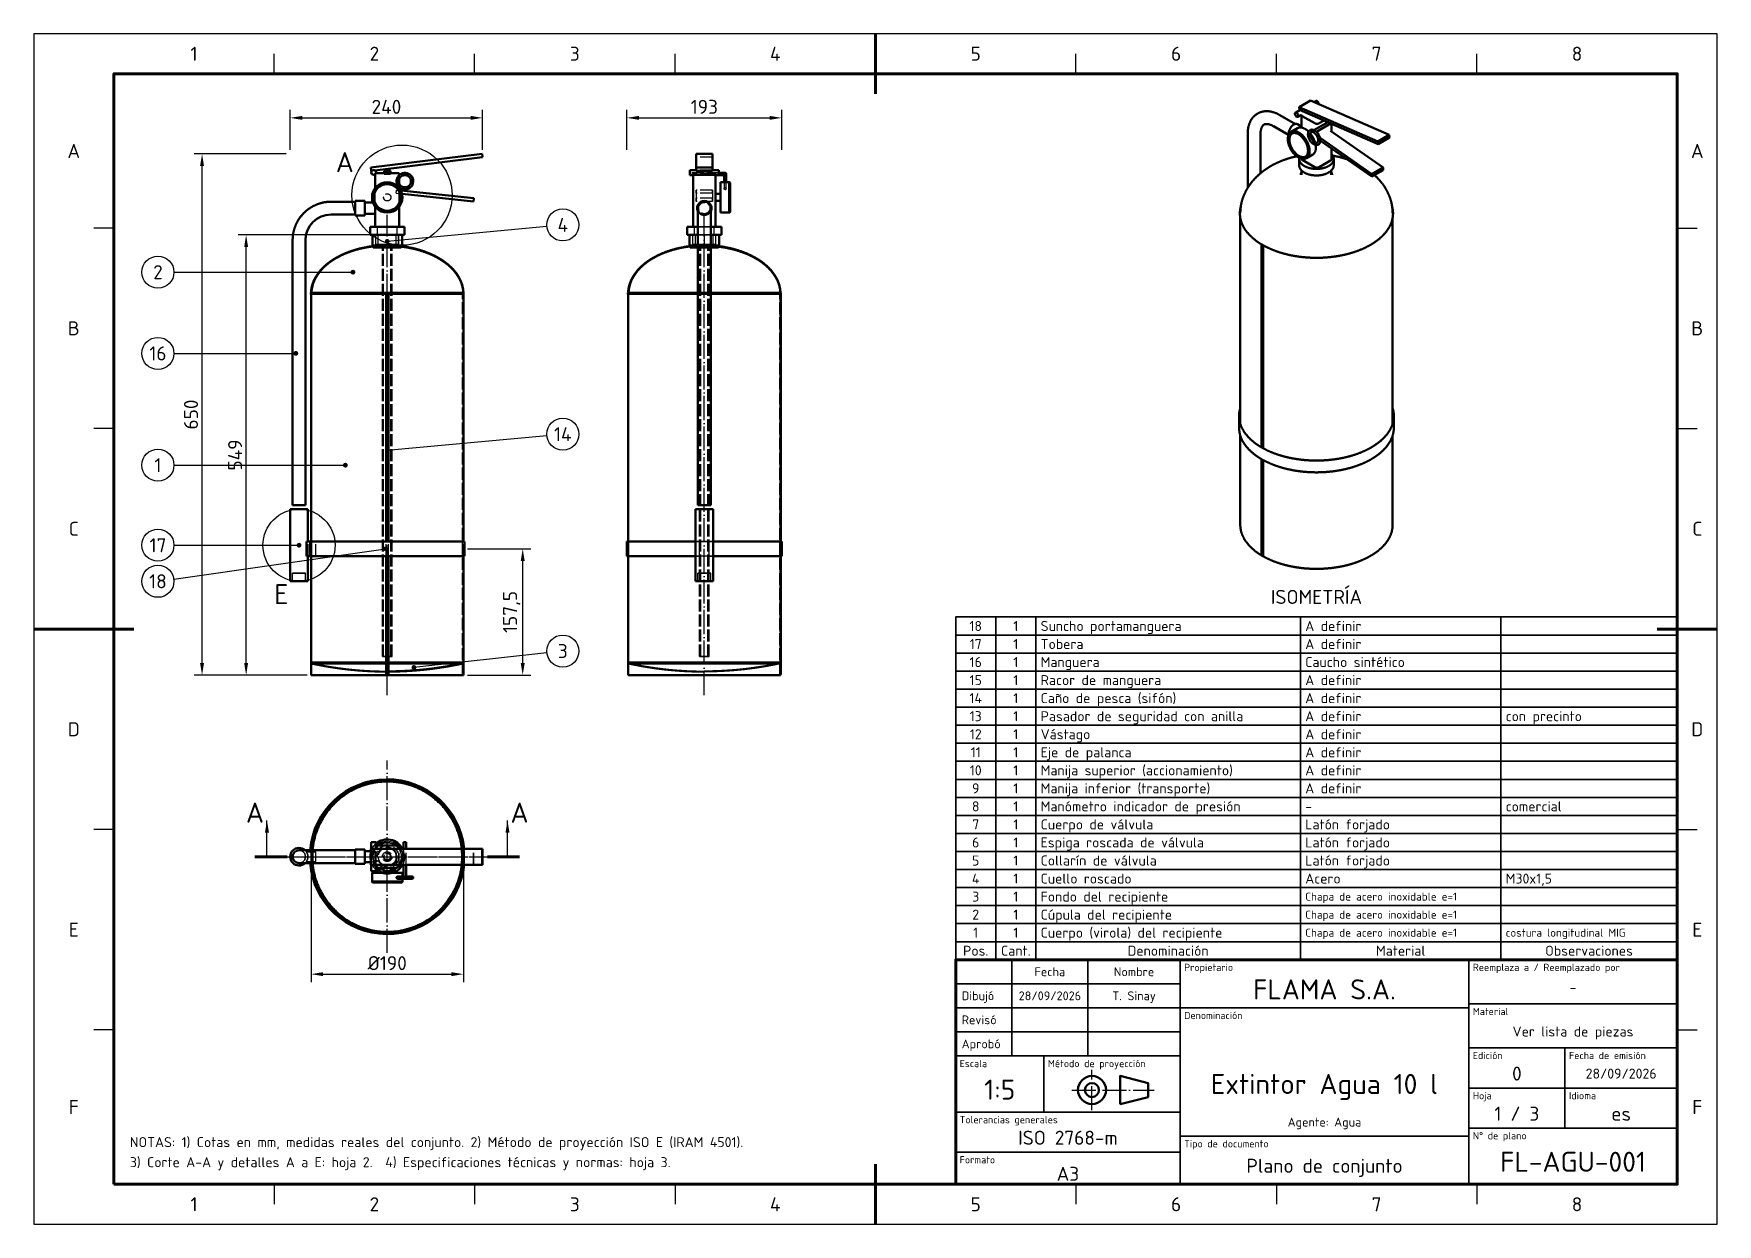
# Model space of a CAD drawing. Header units: millimetres. Extents: x 0 to 420, y 0 to 297.
import ezdxf
from ezdxf.enums import TextEntityAlignment as Align

# ---------------------------------------------------------------- set-up
doc = ezdxf.new("R2010")
doc.units = ezdxf.units.MM
doc.linetypes.add('ISO02-TRAZOS', pattern=[3.75, 3, -0.75])
doc.linetypes.add('ISO04-TRAZO-PUNTO', pattern=[7.625, 6, -0.75, 0.125, -0.75])
for name, color, linetype, lineweight in [('01-VISIBLE', 7, 'CONTINUOUS', 50), ('02-OCULTA', 4, 'ISO02-TRAZOS', 25), ('03-EJE', 1, 'ISO04-TRAZO-PUNTO', 25), ('04-COTA', 3, 'CONTINUOUS', 25), ('06-TEXTO', 7, 'CONTINUOUS', 25), ('07-RECUADRO', 7, 'CONTINUOUS', 70), ('08-FINA', 5, 'CONTINUOUS', 25), ('10-ROTULO', 7, 'CONTINUOUS', 35), ('11-TEXTO-ROTULO', 7, 'CONTINUOUS', 25)]:
    doc.layers.add(name, color=color, linetype=linetype, lineweight=lineweight)
doc.styles.add('ISO3098', font='isocpeur.ttf')
doc.dimstyles.new('FLAMA-ISO', dxfattribs={"dimtxt": 3.5, "dimasz": 3, "dimexe": 2, "dimexo": 1, "dimgap": 1, "dimtad": 1, "dimdec": 1, "dimtxsty": 'ISO3098', "dimcen": 2.5, "dimclrd": 3, "dimclre": 3, "dimclrt": 3, "dimazin": 3, "dimtfac": 1, "dimtmove": 0, "dimatfit": 3, "dimlwd": 25, "dimlwe": 25})

msp = doc.modelspace()

# ---------------------------------------------------------------- texts
at = {"layer": '06-TEXTO', "style": 'ISO3098'}
for s, height, p in [('1', 3.5, (40, 292)), ('2', 3.5, (85, 292)), ('3', 3.5, (135, 292)), ('4', 3.5, (185, 292)), ('5', 3.5, (235, 292)), ('6', 3.5, (285, 292)), ('7', 3.5, (335, 292)), ('8', 3.5, (385, 292)), ('A', 3.5, (10, 267.75)), ('A', 3.5, (415, 267.75)), ('A', 5, (77.611, 264.963)), ('4', 3.5, (131.998, 249.294)), ('2', 3.5, (31, 237.508)), ('B', 3.5, (10, 223.5)), ('B', 3.5, (415, 223.5)), ('16', 3.5, (31, 217.242)), ('14', 3.5, (131.998, 197.098)), ('1', 3.5, (31, 189.36)), ('C', 3.5, (10, 173.5)), ('C', 3.5, (415, 173.5)), ('17', 3.5, (31, 169.4)), ('18', 3.5, (31, 160.4)), ('E', 5, (61.754, 157.184)), ('ISOMETRÍA', 3.5, (320, 156.5)), ('3', 3.5, (131.998, 143)), ('D', 3.5, (10, 123.5)), ('D', 3.5, (415, 123.5)), ('A', 5, (55.2, 102.701)), ('A', 5, (121.2, 102.701)), ('E', 3.5, (10, 73.5)), ('E', 3.5, (415, 73.5)), ('F', 3.5, (10, 29.25)), ('F', 3.5, (415, 29.25)), ('1', 3.5, (40, 5)), ('2', 3.5, (85, 5)), ('3', 3.5, (135, 5)), ('4', 3.5, (185, 5)), ('5', 3.5, (235, 5)), ('6', 3.5, (285, 5)), ('7', 3.5, (335, 5)), ('8', 3.5, (385, 5))]:
    msp.add_text(s, height=height, dxfattribs=at).set_placement(p, align=Align.MIDDLE_CENTER)
for s, p in [('NOTAS: 1) Cotas en mm, medidas reales del conjunto. 2) Método de proyección ISO E (IRAM 4501).', (24, 18.5)), ('3) Corte A-A y detalles A a E: hoja 2.  4) Especificaciones técnicas y normas: hoja 3.', (24, 13.5))]:
    msp.add_text(s, height=2.5, dxfattribs=at).set_placement(p, align=Align.BOTTOM_LEFT)
at = {"layer": '11-TEXTO-ROTULO', "style": 'ISO3098'}
for s, height, p in [('18', 2.5, (235, 149.25)), ('1', 2.5, (245, 149.25)), ('17', 2.5, (235, 144.75)), ('1', 2.5, (245, 144.75)), ('16', 2.5, (235, 140.25)), ('1', 2.5, (245, 140.25)), ('15', 2.5, (235, 135.75)), ('1', 2.5, (245, 135.75)), ('14', 2.5, (235, 131.25)), ('1', 2.5, (245, 131.25)), ('13', 2.5, (235, 126.75)), ('1', 2.5, (245, 126.75)), ('12', 2.5, (235, 122.25)), ('1', 2.5, (245, 122.25)), ('11', 2.5, (235, 117.75)), ('1', 2.5, (245, 117.75)), ('10', 2.5, (235, 113.25)), ('1', 2.5, (245, 113.25)), ('9', 2.5, (235, 108.75)), ('1', 2.5, (245, 108.75)), ('8', 2.5, (235, 104.25)), ('1', 2.5, (245, 104.25)), ('7', 2.5, (235, 99.75)), ('1', 2.5, (245, 99.75)), ('6', 2.5, (235, 95.25)), ('1', 2.5, (245, 95.25)), ('5', 2.5, (235, 90.75)), ('1', 2.5, (245, 90.75)), ('4', 2.5, (235, 86.25)), ('1', 2.5, (245, 86.25)), ('3', 2.5, (235, 81.75)), ('1', 2.5, (245, 81.75)), ('2', 2.5, (235, 77.25)), ('1', 2.5, (245, 77.25)), ('1', 2.5, (235, 72.75)), ('1', 2.5, (245, 72.75)), ('Pos.', 2.5, (235, 68.25)), ('Cant.', 2.5, (245, 68.25)), ('Denominación', 2.5, (283, 68.25)), ('Material', 2.5, (341, 68.25)), ('Observaciones', 2.5, (388, 68.25)), ('Fecha', 2.2, (253.5, 63)), ('Nombre', 2.2, (274.5, 63)), ('FLAMA S.A.', 5, (322, 58.6)), ('-', 2.5, (384, 59.1)), ('28/09/2026', 2.2, (253.5, 57)), ('T. Sinay', 2.2, (274.5, 57)), ('Ver lista de piezas', 2.5, (384, 48.1)), ('0', 3.5, (370, 37.6)), ('28/09/2026', 2.5, (396, 37.6)), ('1:5', 5, (241, 33.6)), ('Extintor Agua 10 l', 5, (322, 35)), ('Agente: Agua', 2.2, (322, 25.5)), ('1 / 3', 3.5, (370, 27.6)), ('es', 3.5, (396, 27.6)), ('ISO 2768-m', 3.5, (258, 21.6)), ('FL-AGU-001', 5, (384, 15.6)), ('A3', 3.5, (258, 12.6)), ('Plano de conjunto', 3.5, (322, 14.6))]:
    msp.add_text(s, height=height, dxfattribs=at).set_placement(p, align=Align.MIDDLE_CENTER)
for s, height, p in [('Suncho portamanguera', 2.5, (251.2, 149.25)), ('A definir', 2.5, (317.2, 149.25)), ('Tobera', 2.5, (251.2, 144.75)), ('A definir', 2.5, (317.2, 144.75)), ('Manguera', 2.5, (251.2, 140.25)), ('Caucho sintético', 2.5, (317.2, 140.25)), ('Racor de manguera', 2.5, (251.2, 135.75)), ('A definir', 2.5, (317.2, 135.75)), ('Caño de pesca (sifón)', 2.5, (251.2, 131.25)), ('A definir', 2.5, (317.2, 131.25)), ('Pasador de seguridad con anilla', 2.5, (251.2, 126.75)), ('A definir', 2.5, (317.2, 126.75)), ('con precinto', 2.5, (367.2, 126.75)), ('Vástago', 2.5, (251.2, 122.25)), ('A definir', 2.5, (317.2, 122.25)), ('Eje de palanca', 2.5, (251.2, 117.75)), ('A definir', 2.5, (317.2, 117.75)), ('Manija superior (accionamiento)', 2.5, (251.2, 113.25)), ('A definir', 2.5, (317.2, 113.25)), ('Manija inferior (transporte)', 2.5, (251.2, 108.75)), ('A definir', 2.5, (317.2, 108.75)), ('Manómetro indicador de presión', 2.5, (251.2, 104.25)), ('comercial', 2.5, (367.2, 104.25)), ('Cuerpo de válvula', 2.5, (251.2, 99.75)), ('-', 2.5, (317.2, 104.25)), ('Latón forjado', 2.5, (317.2, 99.75)), ('Espiga roscada de válvula', 2.5, (251.2, 95.25)), ('Latón forjado', 2.5, (317.2, 95.25)), ('Collarín de válvula', 2.5, (251.2, 90.75)), ('Latón forjado', 2.5, (317.2, 90.75)), ('Cuello roscado', 2.5, (251.2, 86.25)), ('Acero', 2.5, (317.2, 86.25)), ('M30x1,5', 2.5, (367.2, 86.25)), ('Fondo del recipiente', 2.5, (251.2, 81.75)), ('Chapa de acero inoxidable e=1', 2, (317.2, 81.75)), ('Cúpula del recipiente', 2.5, (251.2, 77.25)), ('Chapa de acero inoxidable e=1', 2, (317.2, 77.25)), ('Cuerpo (virola) del recipiente', 2.5, (251.2, 72.75)), ('Chapa de acero inoxidable e=1', 2, (317.2, 72.75)), ('costura longitudinal MIG', 2, (367.2, 72.75)), ('Dibujó', 2.2, (231.5, 57)), ('Revisó', 2.2, (231.5, 51)), ('Aprobó', 2.2, (231.5, 45))]:
    msp.add_text(s, height=height, dxfattribs=at).set_placement(p, align=Align.MIDDLE_LEFT)
for s, p in [('Propietario', (287, 65)), ('Reemplaza a / Reemplazado por', (359, 65)), ('Denominación', (287, 53)), ('Material', (359, 54)), ('Edición', (359, 43)), ('Fecha de emisión', (383, 43)), ('Escala', (231, 41)), ('Método de proyección', (253, 41)), ('Hoja', (359, 33)), ('Idioma', (383, 33)), ('Tolerancias generales', (231, 27)), ('Tipo de documento', (287, 21)), ('N° de plano', (359, 23)), ('Formato', (231, 17))]:
    msp.add_text(s, height=1.8, dxfattribs=at).set_placement(p, align=Align.TOP_LEFT)

# ---------------------------------------------------------------- dimensions: what is measured, and where the dimension line sits
at = {"layer": '04-COTA'}
for base, p1, p2, override in [((64, 276), (64, 267), (111.998, 267), {"dimlfac": 5}), ((147.998, 276), (147.998, 267), (186.598, 267), {"dimlfac": 5}), ((69.2, 62.402), (69.2, 91.701), (107.2, 91.701), {"dimlfac": 5, "dimpost": '%%c<>'})]:
    msp.add_linear_dim(base=base, p1=p1, p2=p2, dimstyle='FLAMA-ISO', override=override, dxfattribs=at).render()
for base, p1, p2 in [((42, 137), (64, 137), (64, 267)), ((53, 137), (69.2, 137), (85.2, 246.795)), ((121.998, 137), (107.2, 137), (107.2, 168.5))]:
    msp.add_linear_dim(base=base, p1=p1, p2=p2, angle=90, dimstyle='FLAMA-ISO', override={"dimlfac": 5}, dxfattribs=at).render()

# ---------------------------------------------------------------- hatches: boundary and pattern name
at = {"layer": '08-FINA'}
h = msp.add_hatch(color=7, dxfattribs=at)
h.dxf.hatch_style = 1
edge = h.paths.add_edge_path()
edge.add_arc((88.2, 245.194), 0.6, 0, 360)
h = msp.add_hatch(color=7, dxfattribs=at)
h.dxf.hatch_style = 1
edge = h.paths.add_edge_path()
edge.add_arc((79.65, 237.508), 0.6, 0, 360)
h = msp.add_hatch(color=7, dxfattribs=at)
h.dxf.hatch_style = 1
edge = h.paths.add_edge_path()
edge.add_arc((65.4, 217.242), 0.6, 0, 360)
h = msp.add_hatch(color=7, dxfattribs=at)
h.dxf.hatch_style = 1
edge = h.paths.add_edge_path()
edge.add_arc((88.2, 192.998), 0.6, 0, 360)
h = msp.add_hatch(color=7, dxfattribs=at)
h.dxf.hatch_style = 1
edge = h.paths.add_edge_path()
edge.add_arc((77.75, 189.36), 0.6, 0, 360)
h = msp.add_hatch(color=7, dxfattribs=at)
h.dxf.hatch_style = 1
edge = h.paths.add_edge_path()
edge.add_arc((66.2, 169.4), 0.6, 0, 360)
h = msp.add_hatch(color=7, dxfattribs=at)
h.dxf.hatch_style = 1
edge = h.paths.add_edge_path()
edge.add_arc((87.796, 168.5), 0.6, 0, 360)
h = msp.add_hatch(color=7, dxfattribs=at)
h.dxf.hatch_style = 1
edge = h.paths.add_edge_path()
edge.add_arc((94.85, 138.9), 0.6, 0, 360)
h = msp.add_hatch(color=7, dxfattribs=at)
h.dxf.hatch_style = 1
h.paths.add_polyline_path([(58.2, 100.701), (57.7, 97.701), (58.7, 97.701)])
h = msp.add_hatch(color=7, dxfattribs=at)
h.dxf.hatch_style = 1
h.paths.add_polyline_path([(118.2, 100.701), (117.7, 97.701), (118.7, 97.701)])

# ---------------------------------------------------------------- linework, layer by layer
at = {"layer": '01-VISIBLE'}
for p, q in [((314.75, 277.29), (316.529, 278.317)), ((315.688, 278.683), (318.517, 280.316)), ((315.757, 277.995), (315.688, 278.683)), ((315.688, 278.683), (335.345, 270.122)), ((315.757, 277.995), (335.414, 269.434)), ((318.517, 280.316), (338.173, 271.755)), ((319.358, 279.95), (319.841, 280.23)), ((313.051, 271.743), (309.301, 273.908)), ((314.731, 274.468), (310.901, 276.679)), ((315.272, 273.424), (313.716, 272.526)), ((316.23, 273.833), (315.243, 274.403)), ((315.35, 276.251), (316.23, 276.759)), ((316.23, 273.583), (316.23, 276.771)), ((316.464, 276.444), (319.576, 274.648)), ((319.378, 272.943), (322.809, 274.924)), ((319.977, 272.551), (323.538, 274.606)), ((320.707, 274.648), (321.884, 275.327)), ((323.77, 272.617), (323.77, 274.505)), ((302.844, 272.028), (302.844, 258.52)), ((306.044, 272.028), (306.044, 262.181)), ((320.904, 271.01), (333.851, 261.963)), ((320.984, 270.297), (333.792, 261.348)), ((323.536, 272.781), (336.68, 263.596)), ((335.345, 270.122), (338.173, 271.755)), ((335.414, 269.434), (335.345, 270.122)), ((335.414, 269.434), (338.242, 271.067)), ((338.242, 271.067), (338.173, 271.755)), ((84.103, 263.587), (111.901, 267)), ((85.113, 262.905), (111.998, 266.206)), ((111.998, 266.206), (111.901, 267)), ((169.298, 267), (165.298, 267)), ((165.298, 263.587), (165.298, 267)), ((169.298, 263.587), (169.298, 267)), ((315.7, 264.117), (315.7, 265.75)), ((316.464, 265.505), (319.576, 263.708)), ((319.072, 266.842), (317.516, 265.944)), ((320.707, 263.708), (323.536, 265.341)), ((323.77, 265.668), (323.77, 268.351)), ((324.3, 264.117), (324.3, 265.75)), ((84.2, 262.793), (84.103, 263.587)), ((84.2, 262.793), (84.373, 262.814)), ((85.2, 258.496), (85.2, 261.946)), ((86, 262.193), (90.4, 262.193)), ((87.4, 262.193), (87.4, 262.793)), ((89, 262.193), (89, 262.793)), ((91.2, 261.731), (91.2, 262.193)), ((91.2, 259.601), (91.2, 260.785)), ((165.298, 262.993), (163.698, 262.993)), ((170.898, 261.793), (163.698, 261.793)), ((164.498, 261.673), (163.698, 261.673)), ((164.498, 248.795), (164.498, 261.793)), ((169.298, 263.587), (165.298, 263.587)), ((165.298, 262.793), (165.298, 263.587)), ((169.298, 262.793), (165.298, 262.793)), ((169.298, 262.793), (169.298, 263.587)), ((170.898, 262.993), (169.298, 262.993)), ((170.098, 248.795), (170.098, 261.793)), ((172.218, 261.673), (170.098, 261.673)), ((172.498, 262.313), (170.898, 262.313)), ((316.3, 261.83), (316.3, 262.852)), ((323.7, 261.83), (323.7, 262.852)), ((333.792, 261.348), (336.621, 262.981)), ((333.792, 261.348), (333.851, 261.963)), ((333.851, 261.963), (336.68, 263.596)), ((336.621, 262.981), (336.68, 263.596)), ((91.2, 258.496), (91.2, 258.654)), ((91.598, 257.864), (109.789, 255.952)), ((91.9, 257.028), (109.705, 255.157)), ((170.098, 257.064), (171.298, 257.064)), ((171.298, 259.964), (173.498, 259.964)), ((80.2, 255.084), (74.2, 255.084)), ((82.6, 255.284), (80.2, 255.284)), ((84.622, 254.884), (82.6, 254.884)), ((85.2, 252.084), (82.6, 252.084)), ((85.2, 248.795), (85.2, 253.831)), ((91.2, 248.795), (91.2, 253.831)), ((109.705, 255.157), (109.789, 255.952)), ((170.098, 255.264), (171.298, 255.264)), ((171.298, 252.364), (173.498, 252.364)), ((80.2, 251.884), (74.2, 251.884)), ((82.6, 251.684), (80.2, 251.684)), ((83.9, 246.795), (83.9, 248.795)), ((92.5, 246.795), (92.5, 248.795)), ((162.998, 246.795), (162.998, 248.795)), ((171.598, 246.795), (171.598, 248.795)), ((301, 199.702), (301, 251.061)), ((339, 199.702), (339, 251.061)), ((64.6, 245.484), (64.6, 179.4)), ((67.8, 245.484), (67.8, 179.4)), ((84.5, 244.195), (84.5, 246.795)), ((91.9, 243.995), (91.9, 246.795)), ((163.598, 243.995), (163.598, 246.795)), ((165.698, 245.484), (165.698, 179.4)), ((168.898, 245.484), (168.898, 179.4)), ((170.998, 243.995), (170.998, 246.795)), ((306.31, 244.378), (306.735, 244.133)), ((306.31, 193.804), (306.31, 244.378)), ((306.735, 193.565), (306.735, 244.133)), ((69.2, 170.3), (69.2, 232.027)), ((87.9, 232), (88.5, 232)), ((87.9, 170.3), (87.9, 232)), ((88.5, 170.3), (88.5, 232)), ((107.2, 170.3), (107.2, 232.2)), ((148.298, 170.3), (148.298, 232.027)), ((186.298, 232), (186.298, 232.027)), ((186.358, 170.3), (186.358, 232)), ((300.7, 198.72), (300.7, 201.659)), ((339.3, 198.72), (339.3, 201.659)), ((301, 174.47), (301, 196.763)), ((339, 174.47), (339, 196.763)), ((306.31, 166.974), (306.31, 190.865)), ((306.735, 166.729), (306.735, 190.626)), ((64, 160.4), (64, 178.4)), ((68.4, 170.3), (68.4, 178.4)), ((165.098, 160.4), (165.098, 178.4)), ((169.498, 160.4), (169.498, 178.4)), ((68.091, 170.3), (68.937, 170.3)), ((68.091, 166.7), (68.091, 170.3)), ((68.937, 166.7), (68.937, 170.3)), ((107.5, 166.7), (107.5, 170.3)), ((147.998, 166.7), (147.998, 170.3)), ((186.598, 166.7), (186.598, 170.3)), ((68.091, 166.7), (68.937, 166.7)), ((68.4, 160.4), (68.4, 166.7)), ((69.2, 137), (69.2, 166.7)), ((87.9, 137.2), (87.9, 166.7)), ((88.5, 137.2), (88.5, 166.7)), ((107.2, 137), (107.2, 166.7)), ((148.298, 137), (148.298, 166.7)), ((186.358, 137.2), (186.358, 166.7)), ((306.31, 166.974), (306.735, 166.729)), ((87.9, 137.2), (88.5, 137.2)), ((186.298, 137), (186.298, 137.2)), ((80.2, 93.301), (74.2, 93.301)), ((82.6, 93.501), (80.2, 93.501)), ((84.103, 93.101), (82.6, 93.101)), ((84.103, 89.701), (84.103, 93.701)), ((84.103, 93.701), (111.901, 93.701)), ((84.2, 93.701), (84.2, 95.301)), ((85.4, 93.701), (85.4, 95.301)), ((86, 94.501), (90.4, 94.501)), ((92.28, 93.701), (92.28, 95.301)), ((92.92, 93.701), (92.92, 95.301)), ((111.901, 89.701), (111.901, 93.701)), ((111.998, 93.701), (111.901, 93.701)), ((111.998, 89.701), (111.998, 93.701)), ((80.2, 90.101), (74.2, 90.101)), ((82.6, 89.901), (80.2, 89.901)), ((84.103, 90.301), (82.6, 90.301)), ((84.103, 89.701), (111.901, 89.701)), ((84.2, 88.101), (84.2, 89.701)), ((85.4, 88.101), (85.4, 89.701)), ((86, 88.901), (90.4, 88.901)), ((87.3, 88.901), (87.3, 87.701)), ((89.1, 88.901), (89.1, 87.701)), ((92.28, 86.78), (92.28, 89.701)), ((92.92, 86.78), (92.92, 89.701)), ((111.998, 89.701), (111.901, 89.701)), ((84.4, 87.701), (84.4, 85.501)), ((92, 87.701), (92, 86.781)), ((92, 86.221), (92, 85.501))]:
    msp.add_line(p, q, dxfattribs=at)
for points in [[(310.901, 276.679), (310.813, 276.729), (310.725, 276.778), (310.637, 276.826), (310.548, 276.873), (310.458, 276.919), (310.368, 276.963), (310.277, 277.007), (310.186, 277.049), (310.094, 277.091), (310.002, 277.131), (309.909, 277.17), (309.816, 277.207), (309.722, 277.244), (309.628, 277.279), (309.533, 277.313), (309.438, 277.345), (309.342, 277.377), (309.246, 277.406), (309.15, 277.435), (309.053, 277.461), (308.956, 277.487), (308.858, 277.51), (308.76, 277.533), (308.661, 277.553), (308.562, 277.572), (308.463, 277.59), (308.364, 277.605), (308.264, 277.619), (308.164, 277.631), (308.064, 277.641), (307.964, 277.65), (307.864, 277.657), (307.763, 277.661), (307.663, 277.664), (307.562, 277.665), (307.461, 277.664), (307.361, 277.66), (307.26, 277.655), (307.16, 277.648), (307.06, 277.639), (306.96, 277.627), (306.86, 277.614), (306.761, 277.598), (306.662, 277.58), (306.563, 277.56), (306.465, 277.538), (306.368, 277.513), (306.271, 277.487), (306.174, 277.458), (306.079, 277.427), (305.984, 277.394), (305.89, 277.358), (305.796, 277.321), (305.704, 277.281), (305.612, 277.239), (305.522, 277.195), (305.432, 277.149), (305.344, 277.101), (305.257, 277.05), (305.171, 276.998), (305.087, 276.944), (305.003, 276.887), (304.921, 276.829), (304.841, 276.769), (304.761, 276.707), (304.684, 276.643), (304.607, 276.577), (304.533, 276.51), (304.46, 276.441), (304.388, 276.37), (304.318, 276.298), (304.25, 276.224), (304.183, 276.149), (304.118, 276.072), (304.055, 275.994), (303.993, 275.914), (303.933, 275.833), (303.875, 275.751), (303.819, 275.668), (303.764, 275.584), (303.711, 275.498), (303.66, 275.412), (303.61, 275.324), (303.562, 275.236), (303.516, 275.146), (303.471, 275.056), (303.429, 274.965), (303.388, 274.873), (303.348, 274.781), (303.31, 274.687), (303.274, 274.594), (303.239, 274.499), (303.207, 274.404), (303.175, 274.308), (303.145, 274.212), (303.117, 274.116), (303.09, 274.019), (303.065, 273.922), (303.041, 273.824), (303.019, 273.726), (302.998, 273.627), (302.979, 273.529), (302.961, 273.43), (302.944, 273.33), (302.929, 273.231), (302.915, 273.131), (302.902, 273.032), (302.891, 272.932), (302.881, 272.831), (302.872, 272.731), (302.864, 272.631), (302.858, 272.531), (302.853, 272.43), (302.849, 272.33), (302.846, 272.229), (302.844, 272.128), (302.844, 272.028)], [(315.35, 276.251), (315.254, 276.223), (315.155, 276.235), (315.062, 276.274), (314.978, 276.33), (314.902, 276.397), (314.835, 276.472), (314.777, 276.554), (314.726, 276.642), (314.684, 276.734), (314.653, 276.829), (314.632, 276.928), (314.626, 277.029), (314.639, 277.128), (314.678, 277.221), (314.75, 277.29)], [(314.75, 277.29), (314.799, 277.31), (314.851, 277.318), (314.903, 277.315), (314.954, 277.303), (315.003, 277.284), (315.05, 277.26)], [(315.05, 277.26), (315.139, 277.198), (315.218, 277.123), (315.288, 277.039), (315.348, 276.948), (315.397, 276.852), (315.437, 276.75), (315.463, 276.645), (315.474, 276.537), (315.465, 276.428), (315.427, 276.327), (315.35, 276.251)], [(319.841, 280.23), (319.89, 280.25), (319.942, 280.257), (319.994, 280.254), (320.045, 280.243), (320.095, 280.224), (320.141, 280.2)], [(320.141, 280.2), (320.226, 280.142), (320.301, 280.072), (320.367, 279.994), (320.425, 279.91), (320.475, 279.82), (320.515, 279.726), (320.545, 279.628), (320.562, 279.527), (320.564, 279.425)], [(306.901, 274.304), (306.815, 274.25), (306.735, 274.187), (306.661, 274.118), (306.593, 274.043), (306.53, 273.964), (306.473, 273.88), (306.42, 273.793), (306.372, 273.704), (306.329, 273.613), (306.289, 273.519), (306.254, 273.424), (306.221, 273.328), (306.192, 273.231), (306.166, 273.133), (306.143, 273.035), (306.123, 272.935), (306.105, 272.835), (306.09, 272.735), (306.077, 272.635), (306.067, 272.534), (306.058, 272.433), (306.052, 272.332), (306.047, 272.231), (306.045, 272.129), (306.044, 272.028)], [(309.301, 273.908), (309.212, 273.958), (309.123, 274.006), (309.033, 274.053), (308.942, 274.098), (308.851, 274.141), (308.758, 274.182), (308.665, 274.221), (308.57, 274.258), (308.475, 274.293), (308.379, 274.325), (308.282, 274.355), (308.184, 274.381), (308.085, 274.405), (307.986, 274.425), (307.886, 274.441), (307.785, 274.453), (307.684, 274.462), (307.583, 274.465), (307.482, 274.463), (307.381, 274.455), (307.28, 274.44), (307.181, 274.418), (307.085, 274.389), (306.991, 274.351), (306.901, 274.304)], [(313.095, 271.838), (313.08, 271.939), (313.072, 272.04), (313.071, 272.142), (313.075, 272.243), (313.086, 272.345), (313.101, 272.445), (313.12, 272.545), (313.144, 272.644), (313.171, 272.742), (313.203, 272.839), (313.238, 272.934), (313.276, 273.029), (313.317, 273.122), (313.362, 273.213), (313.409, 273.303), (313.459, 273.392), (313.512, 273.478), (313.568, 273.563), (313.627, 273.646), (313.689, 273.727), (313.753, 273.806), (313.82, 273.882), (313.89, 273.956), (313.963, 274.027), (314.039, 274.095), (314.117, 274.16), (314.199, 274.221), (314.283, 274.278), (314.371, 274.33), (314.461, 274.376), (314.555, 274.416), (314.651, 274.448), (314.75, 274.472), (314.851, 274.485), (314.952, 274.486), (315.053, 274.474), (315.151, 274.446), (315.243, 274.403)], [(318.04, 272.568), (317.965, 272.639), (317.889, 272.709), (317.812, 272.777), (317.733, 272.843), (317.652, 272.908), (317.57, 272.971), (317.487, 273.032), (317.402, 273.091), (317.316, 273.148), (317.228, 273.202), (317.139, 273.254), (317.048, 273.304), (316.956, 273.35), (316.863, 273.394), (316.767, 273.434), (316.671, 273.471), (316.573, 273.504), (316.474, 273.532), (316.373, 273.557), (316.272, 273.576), (316.17, 273.591), (316.067, 273.599), (315.964, 273.602), (315.861, 273.598), (315.758, 273.588), (315.656, 273.57), (315.556, 273.545), (315.458, 273.512), (315.363, 273.472), (315.272, 273.424)], [(316.23, 276.771), (316.239, 276.701), (316.265, 276.636), (316.303, 276.578), (316.351, 276.526), (316.406, 276.482), (316.464, 276.444)], [(319.382, 272.946), (319.286, 272.983), (319.189, 273.014), (319.089, 273.037), (318.988, 273.053), (318.886, 273.06), (318.783, 273.057), (318.682, 273.043), (318.582, 273.019), (318.486, 272.984), (318.394, 272.938)], [(320.707, 274.648), (320.611, 274.6), (320.511, 274.565), (320.407, 274.539), (320.301, 274.522), (320.195, 274.513), (320.088, 274.513), (319.981, 274.522), (319.876, 274.539), (319.772, 274.565), (319.672, 274.6), (319.576, 274.648)], [(317.516, 265.944), (317.427, 265.897), (317.336, 265.856), (317.241, 265.822), (317.145, 265.794), (317.047, 265.773), (316.948, 265.757), (316.848, 265.748), (316.748, 265.745), (316.647, 265.748), (316.547, 265.755), (316.448, 265.768), (316.349, 265.786), (316.251, 265.808), (316.154, 265.834), (316.058, 265.864), (315.964, 265.897), (315.871, 265.934), (315.779, 265.974), (315.688, 266.017), (315.599, 266.063), (315.511, 266.112), (315.424, 266.163), (315.339, 266.216), (315.256, 266.272), (315.174, 266.329), (315.093, 266.388), (315.013, 266.45), (314.935, 266.513), (314.858, 266.577), (314.783, 266.644), (314.709, 266.711), (314.636, 266.781), (314.565, 266.851), (314.495, 266.923), (314.426, 266.996), (314.359, 267.071), (314.293, 267.146), (314.228, 267.223), (314.165, 267.301), (314.103, 267.38), (314.042, 267.459), (313.983, 267.54), (313.924, 267.622), (313.867, 267.705), (313.812, 267.788), (313.758, 267.873), (313.705, 267.958), (313.653, 268.044), (313.603, 268.131), (313.554, 268.219), (313.507, 268.307), (313.461, 268.396), (313.416, 268.486), (313.373, 268.577), (313.331, 268.668), (313.291, 268.76), (313.252, 268.852), (313.215, 268.946), (313.18, 269.039), (313.146, 269.134), (313.113, 269.229), (313.082, 269.324), (313.053, 269.42), (313.026, 269.517), (313.001, 269.614), (312.977, 269.712), (312.955, 269.809), (312.936, 269.908), (312.918, 270.007), (312.902, 270.106), (312.889, 270.205), (312.878, 270.305), (312.869, 270.405), (312.863, 270.505), (312.86, 270.605), (312.859, 270.706), (312.861, 270.806), (312.865, 270.906), (312.873, 271.006), (312.885, 271.106), (312.899, 271.205), (312.917, 271.304), (312.939, 271.402), (312.965, 271.499), (312.995, 271.595), (313.029, 271.689), (313.068, 271.781), (313.111, 271.872), (313.16, 271.96), (313.212, 272.045), (313.27, 272.127), (313.333, 272.206), (313.401, 272.28), (313.473, 272.349), (313.55, 272.414), (313.631, 272.473), (313.716, 272.526)], [(317.276, 266.36), (317.186, 266.313), (317.093, 266.275), (316.997, 266.246), (316.898, 266.224), (316.798, 266.211), (316.697, 266.205), (316.597, 266.206), (316.496, 266.214), (316.396, 266.228), (316.297, 266.248), (316.199, 266.272), (316.103, 266.302), (316.008, 266.336), (315.914, 266.374), (315.823, 266.416), (315.732, 266.46), (315.644, 266.509), (315.556, 266.56), (315.471, 266.613), (315.387, 266.669), (315.305, 266.728), (315.224, 266.788), (315.145, 266.851), (315.068, 266.916), (314.992, 266.982), (314.917, 267.05), (314.845, 267.12), (314.773, 267.191), (314.703, 267.264), (314.635, 267.339), (314.568, 267.414), (314.503, 267.491), (314.439, 267.569), (314.377, 267.648), (314.316, 267.729), (314.256, 267.81), (314.198, 267.893), (314.142, 267.976), (314.087, 268.061), (314.033, 268.147), (313.981, 268.233), (313.931, 268.32), (313.882, 268.409), (313.835, 268.498), (313.789, 268.588), (313.745, 268.678), (313.702, 268.77), (313.661, 268.862), (313.622, 268.955), (313.585, 269.049), (313.549, 269.143), (313.515, 269.238), (313.483, 269.334), (313.453, 269.43), (313.425, 269.527), (313.399, 269.625), (313.375, 269.723), (313.353, 269.821), (313.333, 269.92), (313.316, 270.019), (313.301, 270.119), (313.289, 270.219), (313.28, 270.32), (313.273, 270.42), (313.269, 270.521), (313.269, 270.622), (313.271, 270.723), (313.277, 270.824), (313.287, 270.924), (313.301, 271.024), (313.319, 271.123), (313.342, 271.222), (313.369, 271.319), (313.402, 271.414), (313.44, 271.508), (313.483, 271.599), (313.532, 271.687), (313.588, 271.771), (313.649, 271.851), (313.717, 271.926), (313.791, 271.994), (313.871, 272.056), (313.956, 272.11)], [(315.616, 272.338), (315.524, 272.389), (315.431, 272.437), (315.336, 272.483), (315.239, 272.525), (315.141, 272.563), (315.042, 272.598), (314.941, 272.628), (314.839, 272.654), (314.736, 272.675), (314.632, 272.69), (314.527, 272.7), (314.422, 272.704), (314.317, 272.701), (314.212, 272.691), (314.108, 272.674), (314.006, 272.649), (313.906, 272.616), (313.809, 272.575), (313.716, 272.526)], [(315.496, 271.934), (315.407, 271.983), (315.317, 272.029), (315.225, 272.072), (315.132, 272.111), (315.036, 272.146), (314.94, 272.177), (314.842, 272.202), (314.742, 272.222), (314.642, 272.237), (314.541, 272.244), (314.44, 272.244), (314.339, 272.236), (314.239, 272.219), (314.141, 272.192), (314.046, 272.156), (313.956, 272.11)], [(317.276, 266.36), (317.36, 266.414), (317.438, 266.477), (317.509, 266.548), (317.573, 266.624), (317.63, 266.706), (317.681, 266.793), (317.725, 266.883), (317.763, 266.975), (317.795, 267.07), (317.822, 267.166), (317.844, 267.264), (317.862, 267.362), (317.876, 267.461), (317.885, 267.561), (317.891, 267.661), (317.893, 267.761), (317.892, 267.861), (317.888, 267.961), (317.881, 268.061), (317.872, 268.16), (317.859, 268.259), (317.845, 268.358), (317.828, 268.457), (317.808, 268.555), (317.787, 268.653), (317.763, 268.75), (317.737, 268.847), (317.71, 268.943), (317.68, 269.038), (317.649, 269.133), (317.615, 269.228), (317.58, 269.322), (317.544, 269.415), (317.506, 269.507), (317.466, 269.599), (317.424, 269.69), (317.381, 269.78), (317.336, 269.87), (317.29, 269.959), (317.242, 270.046), (317.193, 270.134), (317.143, 270.22), (317.091, 270.305), (317.037, 270.39), (316.982, 270.474), (316.926, 270.556), (316.868, 270.638), (316.809, 270.719), (316.748, 270.798), (316.686, 270.877), (316.623, 270.954), (316.558, 271.03), (316.492, 271.105), (316.424, 271.179), (316.355, 271.251), (316.284, 271.322), (316.212, 271.392), (316.139, 271.46), (316.064, 271.526), (315.987, 271.59), (315.909, 271.653), (315.83, 271.714), (315.749, 271.772), (315.666, 271.829), (315.582, 271.883), (315.496, 271.934)], [(317.516, 265.944), (317.601, 265.998), (317.682, 266.059), (317.758, 266.126), (317.829, 266.198), (317.894, 266.275), (317.954, 266.356), (318.009, 266.442), (318.058, 266.53), (318.101, 266.621), (318.14, 266.715), (318.174, 266.81), (318.204, 266.907), (318.229, 267.005), (318.25, 267.103), (318.268, 267.203), (318.281, 267.303), (318.291, 267.404), (318.298, 267.505), (318.302, 267.606), (318.303, 267.707), (318.301, 267.808), (318.296, 267.909), (318.289, 268.01), (318.279, 268.111), (318.267, 268.211), (318.253, 268.311), (318.236, 268.411), (318.217, 268.51), (318.197, 268.609), (318.174, 268.708), (318.149, 268.806), (318.123, 268.904), (318.095, 269.001), (318.065, 269.097), (318.033, 269.194), (318, 269.289), (317.965, 269.384), (317.929, 269.478), (317.891, 269.572), (317.852, 269.665), (317.811, 269.758), (317.768, 269.85), (317.725, 269.941), (317.679, 270.031), (317.633, 270.121), (317.585, 270.21), (317.535, 270.298), (317.485, 270.386), (317.433, 270.472), (317.379, 270.558), (317.324, 270.643), (317.268, 270.728), (317.211, 270.811), (317.152, 270.893), (317.092, 270.975), (317.031, 271.055), (316.969, 271.135), (316.905, 271.213), (316.84, 271.291), (316.773, 271.367), (316.706, 271.442), (316.637, 271.516), (316.566, 271.589), (316.495, 271.66), (316.422, 271.73), (316.347, 271.798), (316.271, 271.866), (316.194, 271.931), (316.116, 271.995), (316.036, 272.057), (315.955, 272.117), (315.872, 272.176), (315.788, 272.232), (315.703, 272.286), (315.616, 272.338)], [(318.394, 272.938), (318.31, 272.883), (318.233, 272.819), (318.164, 272.747), (318.102, 272.668), (318.049, 272.583), (318.003, 272.493), (317.966, 272.4), (317.936, 272.304), (317.913, 272.207), (317.897, 272.108), (317.886, 272.008), (317.882, 271.908), (317.883, 271.807), (317.888, 271.707), (317.898, 271.607), (317.913, 271.508), (317.931, 271.409), (317.953, 271.311), (317.978, 271.214), (318.007, 271.118), (318.039, 271.023), (318.074, 270.929), (318.112, 270.836), (318.153, 270.744), (318.197, 270.654), (318.243, 270.565), (318.292, 270.477), (318.343, 270.391), (318.397, 270.306), (318.454, 270.223), (318.513, 270.142), (318.574, 270.063), (318.638, 269.985), (318.704, 269.91), (318.773, 269.837), (318.845, 269.766), (318.918, 269.698), (318.995, 269.633), (319.074, 269.571), (319.155, 269.513), (319.239, 269.458), (319.326, 269.407), (319.415, 269.361), (319.506, 269.32), (319.6, 269.284), (319.696, 269.255), (319.794, 269.233), (319.893, 269.219), (319.994, 269.214), (320.094, 269.217), (320.193, 269.231), (320.291, 269.256), (320.385, 269.29), (320.474, 269.335)], [(319.294, 272.364), (319.206, 272.411), (319.113, 272.45), (319.018, 272.48), (318.919, 272.497), (318.819, 272.498), (318.721, 272.475), (318.635, 272.426), (318.566, 272.353), (318.515, 272.267), (318.481, 272.173), (318.458, 272.075), (318.446, 271.976), (318.442, 271.876), (318.445, 271.775), (318.454, 271.676), (318.469, 271.576), (318.489, 271.478), (318.513, 271.381), (318.542, 271.285), (318.574, 271.19), (318.61, 271.096), (318.65, 271.004), (318.693, 270.914), (318.739, 270.825), (318.788, 270.737), (318.841, 270.652), (318.896, 270.568), (318.955, 270.487), (319.016, 270.407), (319.08, 270.33), (319.147, 270.256), (319.218, 270.184), (319.291, 270.116), (319.368, 270.052), (319.448, 269.991), (319.531, 269.935), (319.618, 269.885), (319.709, 269.842), (319.803, 269.807), (319.9, 269.783), (320, 269.774), (320.099, 269.784), (320.193, 269.819), (320.271, 269.881), (320.33, 269.962), (320.372, 270.053), (320.401, 270.149), (320.418, 270.248), (320.426, 270.348), (320.426, 270.448), (320.42, 270.548), (320.408, 270.648), (320.39, 270.746), (320.368, 270.844), (320.342, 270.941), (320.311, 271.036), (320.277, 271.131), (320.239, 271.223), (320.198, 271.315), (320.153, 271.405), (320.105, 271.493), (320.054, 271.579), (320.001, 271.664), (319.944, 271.746), (319.884, 271.827), (319.821, 271.905), (319.755, 271.981), (319.686, 272.054), (319.614, 272.124), (319.539, 272.19), (319.461, 272.253), (319.379, 272.311), (319.294, 272.364)], [(319.661, 269.864), (319.631, 269.962), (319.6, 270.059), (319.567, 270.156), (319.532, 270.252), (319.496, 270.348), (319.458, 270.443), (319.418, 270.538), (319.377, 270.631), (319.335, 270.725), (319.291, 270.817), (319.245, 270.909), (319.199, 271), (319.15, 271.09), (319.101, 271.18), (319.049, 271.268), (318.997, 271.356), (318.943, 271.443), (318.888, 271.53), (318.831, 271.615), (318.773, 271.699), (318.714, 271.783), (318.654, 271.865), (318.592, 271.947), (318.529, 272.028), (318.464, 272.107)], [(319.072, 266.842), (319.158, 266.897), (319.239, 266.958), (319.316, 267.025), (319.387, 267.098), (319.453, 267.176), (319.513, 267.259), (319.567, 267.345), (319.616, 267.434), (319.66, 267.526), (319.699, 267.621), (319.733, 267.717), (319.762, 267.815), (319.787, 267.913), (319.808, 268.013), (319.825, 268.114), (319.839, 268.215), (319.848, 268.317), (319.855, 268.418), (319.858, 268.52), (319.858, 268.622), (319.856, 268.724), (319.851, 268.826), (319.843, 268.928), (319.832, 269.029), (319.82, 269.13), (319.805, 269.231)], [(319.317, 272.898), (319.328, 272.904), (319.338, 272.911), (319.348, 272.919), (319.358, 272.927), (319.368, 272.935), (319.378, 272.943)], [(319.317, 272.898), (319.337, 272.898), (319.358, 272.897), (319.378, 272.892), (319.397, 272.886), (319.416, 272.877), (319.434, 272.868)], [(319.317, 272.898), (319.337, 272.888), (319.356, 272.878), (319.376, 272.867), (319.396, 272.857), (319.415, 272.846), (319.434, 272.835)], [(319.378, 272.943), (319.379, 272.944), (319.38, 272.944), (319.381, 272.945), (319.382, 272.945), (319.384, 272.945), (319.385, 272.944)], [(319.434, 272.868), (319.457, 272.853), (319.478, 272.838), (319.498, 272.82), (319.517, 272.802), (319.535, 272.782), (319.552, 272.762)], [(319.434, 272.835), (319.454, 272.823), (319.474, 272.811), (319.494, 272.799), (319.513, 272.787), (319.533, 272.774), (319.552, 272.762)], [(319.552, 272.762), (319.59, 272.774), (319.629, 272.775), (319.668, 272.768), (319.706, 272.755), (319.742, 272.738), (319.776, 272.717)], [(320.474, 269.335), (320.559, 269.391), (320.636, 269.455), (320.706, 269.528), (320.768, 269.608), (320.822, 269.693), (320.867, 269.784), (320.904, 269.877), (320.934, 269.974), (320.957, 270.072), (320.973, 270.172), (320.983, 270.273), (320.987, 270.373), (320.986, 270.474), (320.98, 270.575), (320.969, 270.676), (320.954, 270.776), (320.936, 270.875), (320.913, 270.973), (320.887, 271.071), (320.858, 271.167), (320.825, 271.263), (320.789, 271.357), (320.751, 271.451), (320.709, 271.543), (320.665, 271.634), (320.618, 271.723), (320.568, 271.811), (320.516, 271.897), (320.461, 271.982), (320.404, 272.065), (320.344, 272.147), (320.282, 272.226), (320.217, 272.304), (320.15, 272.379), (320.08, 272.452), (320.008, 272.522), (319.933, 272.59), (319.856, 272.655), (319.776, 272.717)], [(315.071, 266.405), (314.973, 266.384), (314.875, 266.363), (314.778, 266.342), (314.68, 266.32), (314.582, 266.298), (314.485, 266.275), (314.387, 266.252), (314.29, 266.228), (314.193, 266.205), (314.096, 266.18), (313.999, 266.155), (313.902, 266.13), (313.805, 266.105), (313.709, 266.079), (313.612, 266.052), (313.516, 266.025), (313.419, 265.998), (313.323, 265.97), (313.227, 265.942), (313.131, 265.914), (313.035, 265.885), (312.94, 265.855), (312.844, 265.825), (312.749, 265.795), (312.654, 265.764), (312.558, 265.733), (312.463, 265.702), (312.369, 265.67), (312.274, 265.637), (312.179, 265.605), (312.085, 265.571), (311.991, 265.538), (311.897, 265.504), (311.803, 265.469), (311.709, 265.434), (311.615, 265.399), (311.522, 265.363), (311.429, 265.327), (311.335, 265.29), (311.242, 265.253), (311.15, 265.215), (311.057, 265.177), (310.965, 265.139), (310.872, 265.1), (310.78, 265.061), (310.689, 265.021), (310.597, 264.981), (310.505, 264.94), (310.414, 264.899), (310.323, 264.858), (310.232, 264.816), (310.141, 264.773), (310.051, 264.731), (309.961, 264.687), (309.871, 264.644), (309.781, 264.6), (309.691, 264.555), (309.602, 264.51), (309.513, 264.465), (309.424, 264.419), (309.335, 264.373), (309.246, 264.326), (309.158, 264.279), (309.07, 264.231), (308.982, 264.183), (308.895, 264.134), (308.807, 264.085), (308.72, 264.036), (308.634, 263.986), (308.547, 263.936), (308.461, 263.885), (308.375, 263.834), (308.289, 263.782), (308.204, 263.73), (308.118, 263.678), (308.034, 263.625), (307.949, 263.571), (307.865, 263.517), (307.781, 263.463), (307.697, 263.408), (307.613, 263.353), (307.53, 263.297), (307.447, 263.241), (307.365, 263.185), (307.282, 263.128), (307.2, 263.07), (307.119, 263.012), (307.038, 262.954), (306.957, 262.895), (306.876, 262.836), (306.796, 262.776), (306.716, 262.716), (306.636, 262.655), (306.557, 262.594), (306.478, 262.533), (306.399, 262.471), (306.321, 262.408), (306.243, 262.345), (306.166, 262.282), (306.089, 262.218), (306.012, 262.154), (305.935, 262.089), (305.859, 262.024), (305.784, 261.958), (305.709, 261.892), (305.634, 261.826), (305.56, 261.759), (305.486, 261.692), (305.412, 261.624), (305.339, 261.555), (305.266, 261.487), (305.194, 261.417), (305.122, 261.348), (305.05, 261.278), (304.979, 261.207), (304.909, 261.136), (304.839, 261.065), (304.769, 260.993), (304.7, 260.921), (304.631, 260.848), (304.563, 260.775), (304.495, 260.701), (304.428, 260.627), (304.361, 260.553), (304.294, 260.478), (304.229, 260.402), (304.163, 260.326), (304.098, 260.25), (304.034, 260.174), (303.97, 260.096), (303.907, 260.019), (303.844, 259.941), (303.782, 259.863), (303.72, 259.784), (303.659, 259.704), (303.599, 259.625), (303.538, 259.545), (303.479, 259.464), (303.42, 259.383), (303.362, 259.302), (303.304, 259.22), (303.247, 259.138), (303.19, 259.056), (303.134, 258.973), (303.079, 258.889), (303.024, 258.806), (302.97, 258.721), (302.916, 258.637), (302.863, 258.552), (302.811, 258.467), (302.759, 258.381), (302.708, 258.295), (302.658, 258.208), (302.608, 258.122), (302.559, 258.034), (302.51, 257.947), (302.463, 257.859), (302.415, 257.771), (302.369, 257.682), (302.323, 257.593), (302.278, 257.504), (302.234, 257.414), (302.19, 257.324), (302.147, 257.233), (302.105, 257.143), (302.063, 257.052), (302.023, 256.96), (301.982, 256.869), (301.943, 256.776), (301.904, 256.684), (301.867, 256.592), (301.829, 256.499), (301.793, 256.405), (301.757, 256.312), (301.723, 256.218), (301.689, 256.124), (301.655, 256.029), (301.623, 255.935), (301.591, 255.84), (301.56, 255.745), (301.53, 255.649), (301.501, 255.554), (301.472, 255.458), (301.444, 255.362), (301.417, 255.265), (301.391, 255.169), (301.366, 255.072), (301.341, 254.975), (301.318, 254.877), (301.295, 254.78), (301.273, 254.682), (301.251, 254.585), (301.231, 254.487), (301.212, 254.388), (301.193, 254.29), (301.175, 254.192), (301.158, 254.093), (301.142, 253.994), (301.127, 253.895), (301.112, 253.796), (301.099, 253.697), (301.086, 253.598), (301.074, 253.498), (301.063, 253.399), (301.053, 253.299), (301.044, 253.2), (301.036, 253.1), (301.028, 253), (301.021, 252.9), (301.016, 252.8), (301.011, 252.7), (301.007, 252.6), (301.004, 252.5), (301.002, 252.4), (301, 252.3), (301, 252.2)], [(315.722, 266.001), (315.715, 265.959), (315.71, 265.918), (315.706, 265.876), (315.702, 265.834), (315.701, 265.792), (315.7, 265.75)], [(315.7, 265.75), (315.704, 265.649), (315.714, 265.548), (315.732, 265.449), (315.756, 265.351), (315.786, 265.255), (315.823, 265.16), (315.865, 265.069), (315.912, 264.979), (315.964, 264.893), (316.021, 264.809), (316.081, 264.728), (316.145, 264.65), (316.212, 264.575), (316.282, 264.502), (316.355, 264.432), (316.431, 264.365), (316.508, 264.301), (316.588, 264.239), (316.67, 264.179), (316.753, 264.122), (316.838, 264.067), (316.924, 264.015), (317.012, 263.964), (317.1, 263.916), (317.19, 263.87), (317.281, 263.826), (317.373, 263.784), (317.466, 263.744), (317.559, 263.706), (317.653, 263.669), (317.748, 263.635), (317.844, 263.602), (317.94, 263.571), (318.036, 263.541), (318.133, 263.513), (318.231, 263.487), (318.329, 263.462), (318.427, 263.439), (318.526, 263.417), (318.625, 263.397), (318.724, 263.379), (318.823, 263.362), (318.923, 263.346), (319.023, 263.332), (319.123, 263.319), (319.224, 263.308), (319.324, 263.298), (319.425, 263.289), (319.525, 263.282), (319.626, 263.276), (319.727, 263.272), (319.828, 263.269), (319.929, 263.267), (320.03, 263.267), (320.131, 263.268), (320.232, 263.271), (320.333, 263.274), (320.434, 263.28), (320.534, 263.286), (320.635, 263.294), (320.736, 263.304), (320.836, 263.314), (320.936, 263.327), (321.036, 263.34), (321.136, 263.355), (321.236, 263.372), (321.335, 263.39), (321.434, 263.409), (321.533, 263.43), (321.632, 263.453), (321.73, 263.477), (321.827, 263.502), (321.925, 263.529), (322.021, 263.558), (322.118, 263.589), (322.213, 263.621), (322.308, 263.655), (322.403, 263.691), (322.497, 263.728), (322.59, 263.768), (322.682, 263.809), (322.773, 263.852), (322.863, 263.897), (322.952, 263.945), (323.041, 263.994)], [(316.231, 265.813), (316.244, 265.747), (316.271, 265.686), (316.309, 265.631), (316.356, 265.583), (316.408, 265.541), (316.464, 265.505)], [(323.041, 263.994), (323.129, 264.047), (323.216, 264.102), (323.301, 264.159), (323.385, 264.219), (323.467, 264.281), (323.547, 264.346), (323.624, 264.413), (323.699, 264.484), (323.771, 264.557), (323.841, 264.633), (323.906, 264.712), (323.969, 264.794), (324.027, 264.879), (324.08, 264.966), (324.129, 265.057), (324.173, 265.15), (324.211, 265.246), (324.242, 265.344), (324.267, 265.443), (324.285, 265.545), (324.296, 265.647), (324.3, 265.75)], [(323.536, 265.341), (323.594, 265.379), (323.649, 265.424), (323.697, 265.475), (323.735, 265.533), (323.761, 265.599), (323.77, 265.668)], [(324.3, 265.75), (324.296, 265.852), (324.285, 265.955), (324.267, 266.056), (324.242, 266.156), (324.21, 266.254), (324.172, 266.35), (324.129, 266.443), (324.08, 266.534), (324.026, 266.622), (323.968, 266.707), (323.905, 266.789), (323.839, 266.868), (323.77, 266.944)], [(327.584, 265.686), (327.488, 265.718), (327.392, 265.75), (327.296, 265.781), (327.2, 265.812), (327.103, 265.842), (327.007, 265.872), (326.91, 265.901), (326.813, 265.93), (326.716, 265.959), (326.619, 265.987), (326.522, 266.015), (326.425, 266.042), (326.328, 266.069), (326.23, 266.095), (326.132, 266.121), (326.035, 266.147), (325.937, 266.172), (325.839, 266.197), (325.741, 266.221), (325.643, 266.245), (325.544, 266.268), (325.446, 266.291), (325.347, 266.314), (325.249, 266.336), (325.15, 266.358), (325.051, 266.379), (324.953, 266.4), (324.854, 266.42), (324.755, 266.44), (324.655, 266.46), (324.556, 266.479), (324.457, 266.498), (324.358, 266.516), (324.258, 266.534), (324.159, 266.552), (324.059, 266.569)], [(85.366, 262.193), (85.471, 262.193), (85.577, 262.193), (85.683, 262.193), (85.789, 262.193), (85.894, 262.193), (86, 262.193)], [(87.4, 262.793), (87.5, 262.793), (87.6, 262.793), (87.7, 262.793), (87.8, 262.793), (87.9, 262.793), (88, 262.793), (88.1, 262.793), (88.2, 262.793), (88.3, 262.793), (88.4, 262.793), (88.5, 262.793), (88.6, 262.793), (88.7, 262.793), (88.8, 262.793), (88.9, 262.793), (89, 262.793)], [(91.2, 262.193), (91.086, 262.193), (90.971, 262.193), (90.857, 262.193), (90.743, 262.193), (90.629, 262.193), (90.514, 262.193), (90.4, 262.193)], [(92.6, 261.713), (92.7, 261.709), (92.8, 261.699), (92.9, 261.683), (92.997, 261.66), (93.094, 261.63), (93.187, 261.595), (93.279, 261.553), (93.367, 261.505), (93.452, 261.451), (93.534, 261.392), (93.611, 261.328), (93.684, 261.259), (93.752, 261.185), (93.815, 261.106), (93.872, 261.024), (93.925, 260.938), (93.971, 260.849), (94.011, 260.757), (94.046, 260.662), (94.073, 260.566), (94.095, 260.468), (94.11, 260.368), (94.118, 260.268), (94.12, 260.168), (94.115, 260.067), (94.103, 259.967), (94.085, 259.869), (94.06, 259.771), (94.029, 259.675), (93.992, 259.582), (93.949, 259.492), (93.899, 259.404), (93.844, 259.32), (93.784, 259.239), (93.718, 259.163), (93.648, 259.092), (93.573, 259.025), (93.493, 258.963), (93.41, 258.907), (93.323, 258.856), (93.234, 258.811), (93.141, 258.772), (93.046, 258.74), (92.949, 258.713), (92.85, 258.693), (92.751, 258.68), (92.65, 258.674), (92.55, 258.674), (92.449, 258.68), (92.35, 258.693), (92.251, 258.713), (92.154, 258.74), (92.059, 258.772), (91.966, 258.811), (91.877, 258.856), (91.79, 258.907), (91.707, 258.963), (91.627, 259.025), (91.552, 259.092), (91.482, 259.163), (91.416, 259.239), (91.356, 259.32), (91.301, 259.404), (91.251, 259.492), (91.208, 259.582), (91.171, 259.675), (91.14, 259.771), (91.115, 259.869), (91.097, 259.967), (91.085, 260.067), (91.08, 260.168), (91.082, 260.268), (91.09, 260.368), (91.105, 260.468), (91.127, 260.566), (91.154, 260.662), (91.189, 260.757), (91.229, 260.849), (91.275, 260.938), (91.328, 261.024), (91.385, 261.106), (91.448, 261.185), (91.516, 261.259), (91.589, 261.328), (91.666, 261.392), (91.748, 261.451), (91.833, 261.505), (91.921, 261.553), (92.013, 261.595), (92.106, 261.63), (92.203, 261.66), (92.3, 261.683), (92.4, 261.699), (92.5, 261.709), (92.6, 261.713)], [(163.698, 261.793), (163.698, 261.893), (163.698, 261.993), (163.698, 262.093), (163.698, 262.193), (163.698, 262.293), (163.698, 262.393), (163.698, 262.493), (163.698, 262.593), (163.698, 262.693), (163.698, 262.793), (163.698, 262.893), (163.698, 262.993)], [(163.698, 261.673), (163.698, 261.693), (163.698, 261.713), (163.698, 261.733), (163.698, 261.753), (163.698, 261.773), (163.698, 261.793)], [(170.898, 261.793), (170.898, 261.893), (170.898, 261.993), (170.898, 262.093), (170.898, 262.193), (170.898, 262.293), (170.898, 262.393), (170.898, 262.493), (170.898, 262.593), (170.898, 262.693), (170.898, 262.793), (170.898, 262.893), (170.898, 262.993)], [(172.498, 262.266), (172.424, 262.254), (172.356, 262.221), (172.299, 262.172), (172.256, 262.11), (172.228, 262.039), (172.218, 261.964)], [(172.218, 261.964), (172.218, 261.864), (172.218, 261.764), (172.218, 261.664), (172.218, 261.564), (172.218, 261.464), (172.218, 261.364), (172.218, 261.264), (172.218, 261.164), (172.218, 261.064), (172.218, 260.964), (172.218, 260.864), (172.218, 260.764), (172.218, 260.664), (172.218, 260.564), (172.218, 260.464), (172.218, 260.364), (172.218, 260.264), (172.218, 260.164), (172.218, 260.064), (172.218, 259.964)], [(172.498, 262.266), (172.498, 262.274), (172.498, 262.282), (172.498, 262.289), (172.498, 262.297), (172.498, 262.305), (172.498, 262.313)], [(172.778, 259.964), (172.778, 260.065), (172.778, 260.167), (172.778, 260.268), (172.778, 260.369), (172.778, 260.471), (172.778, 260.572), (172.778, 260.674), (172.778, 260.775), (172.778, 260.877), (172.778, 260.978), (172.778, 261.08), (172.778, 261.181), (172.778, 261.283), (172.778, 261.384), (172.778, 261.485), (172.778, 261.587), (172.778, 261.688), (172.778, 261.79), (172.778, 261.891), (172.778, 261.993)], [(172.778, 259.964), (172.778, 260.065), (172.778, 260.167), (172.778, 260.268), (172.778, 260.369), (172.778, 260.471), (172.778, 260.572), (172.778, 260.674), (172.778, 260.775), (172.778, 260.877), (172.778, 260.978), (172.778, 261.08), (172.778, 261.181), (172.778, 261.283), (172.778, 261.384), (172.778, 261.485), (172.778, 261.587), (172.778, 261.688), (172.778, 261.79), (172.778, 261.891), (172.778, 261.993)], [(315.7, 264.117), (315.704, 264.016), (315.714, 263.915), (315.732, 263.816), (315.756, 263.718), (315.786, 263.622), (315.823, 263.527), (315.865, 263.436), (315.912, 263.346), (315.964, 263.26), (316.021, 263.176), (316.081, 263.095), (316.145, 263.017), (316.212, 262.942), (316.282, 262.869), (316.355, 262.799), (316.431, 262.732), (316.508, 262.668), (316.588, 262.606), (316.67, 262.546), (316.753, 262.489), (316.838, 262.434), (316.924, 262.382), (317.012, 262.331), (317.1, 262.283), (317.19, 262.237), (317.281, 262.193), (317.373, 262.151), (317.466, 262.111), (317.559, 262.073), (317.653, 262.036), (317.748, 262.002), (317.844, 261.969), (317.94, 261.938), (318.036, 261.908), (318.133, 261.88), (318.231, 261.854), (318.329, 261.829), (318.427, 261.806), (318.526, 261.784), (318.625, 261.764), (318.724, 261.746), (318.823, 261.729), (318.923, 261.713), (319.023, 261.699), (319.123, 261.686), (319.224, 261.675), (319.324, 261.665), (319.425, 261.656), (319.525, 261.649), (319.626, 261.643), (319.727, 261.639), (319.828, 261.636), (319.929, 261.634), (320.03, 261.634), (320.131, 261.635), (320.232, 261.638), (320.333, 261.641), (320.434, 261.647), (320.534, 261.653), (320.635, 261.661), (320.736, 261.671), (320.836, 261.681), (320.936, 261.694), (321.036, 261.707), (321.136, 261.722), (321.236, 261.739), (321.335, 261.757), (321.434, 261.776), (321.533, 261.797), (321.632, 261.82), (321.73, 261.844), (321.827, 261.869), (321.925, 261.897), (322.021, 261.925), (322.118, 261.956), (322.213, 261.988), (322.308, 262.022), (322.403, 262.058), (322.497, 262.095), (322.59, 262.135), (322.682, 262.176), (322.773, 262.219), (322.863, 262.264), (322.952, 262.312), (323.041, 262.361)], [(316.3, 262.576), (316.249, 262.477), (316.205, 262.375), (316.168, 262.27), (316.139, 262.162), (316.117, 262.053), (316.104, 261.942), (316.1, 261.83)], [(320.707, 263.708), (320.611, 263.661), (320.511, 263.625), (320.407, 263.599), (320.301, 263.582), (320.195, 263.574), (320.088, 263.574), (319.981, 263.582), (319.876, 263.599), (319.772, 263.625), (319.672, 263.661), (319.576, 263.708)], [(323.041, 262.361), (323.129, 262.414), (323.216, 262.469), (323.301, 262.526), (323.385, 262.586), (323.467, 262.648), (323.547, 262.713), (323.624, 262.78), (323.699, 262.851), (323.771, 262.924), (323.841, 263), (323.906, 263.079), (323.969, 263.161), (324.027, 263.246), (324.08, 263.333), (324.129, 263.424), (324.173, 263.517), (324.211, 263.613), (324.242, 263.711), (324.267, 263.81), (324.285, 263.912), (324.296, 264.014), (324.3, 264.117)], [(323.9, 261.83), (323.896, 261.942), (323.883, 262.053), (323.861, 262.162), (323.832, 262.27), (323.795, 262.375), (323.751, 262.477), (323.7, 262.576)], [(339, 252.2), (339, 252.301), (338.998, 252.401), (338.996, 252.502), (338.993, 252.603), (338.989, 252.703), (338.984, 252.804), (338.978, 252.905), (338.972, 253.005), (338.964, 253.105), (338.956, 253.206), (338.946, 253.306), (338.936, 253.406), (338.925, 253.506), (338.913, 253.606), (338.9, 253.706), (338.886, 253.806), (338.872, 253.906), (338.856, 254.005), (338.84, 254.105), (338.823, 254.204), (338.805, 254.303), (338.786, 254.402), (338.766, 254.5), (338.746, 254.599), (338.724, 254.697), (338.702, 254.796), (338.679, 254.894), (338.655, 254.991), (338.63, 255.089), (338.604, 255.186), (338.578, 255.284), (338.55, 255.381), (338.522, 255.477), (338.493, 255.574), (338.464, 255.67), (338.433, 255.766), (338.402, 255.862), (338.37, 255.957), (338.337, 256.052), (338.303, 256.147), (338.269, 256.242), (338.233, 256.336), (338.197, 256.43), (338.161, 256.524), (338.123, 256.617), (338.085, 256.71), (338.046, 256.803), (338.006, 256.896), (337.965, 256.988), (337.924, 257.08), (337.882, 257.171), (337.839, 257.262), (337.796, 257.353), (337.752, 257.444), (337.707, 257.534), (337.661, 257.624), (337.615, 257.713), (337.568, 257.802), (337.52, 257.891), (337.472, 257.979), (337.423, 258.067), (337.373, 258.155), (337.323, 258.242), (337.272, 258.329), (337.22, 258.415), (337.168, 258.501), (337.115, 258.587), (337.062, 258.672), (337.007, 258.757), (336.953, 258.842), (336.897, 258.926), (336.841, 259.01), (336.784, 259.093), (336.727, 259.176), (336.669, 259.258), (336.611, 259.34), (336.552, 259.422), (336.492, 259.503), (336.432, 259.584), (336.372, 259.664), (336.31, 259.744), (336.249, 259.824), (336.186, 259.903), (336.123, 259.981), (336.06, 260.06), (335.996, 260.137), (335.931, 260.215), (335.866, 260.292), (335.801, 260.368), (335.735, 260.444), (335.668, 260.52), (335.601, 260.595), (335.534, 260.67), (335.466, 260.744), (335.397, 260.818), (335.328, 260.891), (335.259, 260.964), (335.189, 261.036), (335.119, 261.108), (335.048, 261.18), (334.976, 261.251), (334.905, 261.322), (334.833, 261.392), (334.76, 261.462), (334.687, 261.531), (334.613, 261.6), (334.54, 261.668), (334.465, 261.736)], [(171.298, 259.964), (171.298, 259.864), (171.298, 259.764), (171.298, 259.664), (171.298, 259.564), (171.298, 259.464), (171.298, 259.364), (171.298, 259.264), (171.298, 259.164), (171.298, 259.064), (171.298, 258.964), (171.298, 258.864), (171.298, 258.764), (171.298, 258.664), (171.298, 258.564), (171.298, 258.464), (171.298, 258.364), (171.298, 258.264), (171.298, 258.164), (171.298, 258.064), (171.298, 257.964), (171.298, 257.864), (171.298, 257.764), (171.298, 257.664), (171.298, 257.564), (171.298, 257.464), (171.298, 257.364), (171.298, 257.264), (171.298, 257.164), (171.298, 257.064), (171.298, 256.964), (171.298, 256.864), (171.298, 256.764), (171.298, 256.664), (171.298, 256.564), (171.298, 256.464), (171.298, 256.364), (171.298, 256.264), (171.298, 256.164), (171.298, 256.064), (171.298, 255.964), (171.298, 255.864), (171.298, 255.764), (171.298, 255.664), (171.298, 255.564), (171.298, 255.464), (171.298, 255.364), (171.298, 255.264), (171.298, 255.164), (171.298, 255.064), (171.298, 254.964), (171.298, 254.864), (171.298, 254.764), (171.298, 254.664), (171.298, 254.564), (171.298, 254.464), (171.298, 254.364), (171.298, 254.264), (171.298, 254.164), (171.298, 254.064), (171.298, 253.964), (171.298, 253.864), (171.298, 253.764), (171.298, 253.664), (171.298, 253.564), (171.298, 253.464), (171.298, 253.364), (171.298, 253.264), (171.298, 253.164), (171.298, 253.064), (171.298, 252.964), (171.298, 252.864), (171.298, 252.764), (171.298, 252.664), (171.298, 252.564), (171.298, 252.464), (171.298, 252.364)], [(173.498, 259.964), (173.498, 259.864), (173.498, 259.764), (173.498, 259.664), (173.498, 259.564), (173.498, 259.464), (173.498, 259.364), (173.498, 259.264), (173.498, 259.164), (173.498, 259.064), (173.498, 258.964), (173.498, 258.864), (173.498, 258.764), (173.498, 258.664), (173.498, 258.564), (173.498, 258.464), (173.498, 258.364), (173.498, 258.264), (173.498, 258.164), (173.498, 258.064), (173.498, 257.964), (173.498, 257.864), (173.498, 257.764), (173.498, 257.664), (173.498, 257.564), (173.498, 257.464), (173.498, 257.364), (173.498, 257.264), (173.498, 257.164), (173.498, 257.064), (173.498, 256.964), (173.498, 256.864), (173.498, 256.764), (173.498, 256.664), (173.498, 256.564), (173.498, 256.464), (173.498, 256.364), (173.498, 256.264), (173.498, 256.164), (173.498, 256.064), (173.498, 255.964), (173.498, 255.864), (173.498, 255.764), (173.498, 255.664), (173.498, 255.564), (173.498, 255.464), (173.498, 255.364), (173.498, 255.264), (173.498, 255.164), (173.498, 255.064), (173.498, 254.964), (173.498, 254.864), (173.498, 254.764), (173.498, 254.664), (173.498, 254.564), (173.498, 254.464), (173.498, 254.364), (173.498, 254.264), (173.498, 254.164), (173.498, 254.064), (173.498, 253.964), (173.498, 253.864), (173.498, 253.764), (173.498, 253.664), (173.498, 253.564), (173.498, 253.464), (173.498, 253.364), (173.498, 253.264), (173.498, 253.164), (173.498, 253.064), (173.498, 252.964), (173.498, 252.864), (173.498, 252.764), (173.498, 252.664), (173.498, 252.564), (173.498, 252.464), (173.498, 252.364)], [(173.738, 252.604), (173.738, 252.704), (173.738, 252.804), (173.738, 252.905), (173.738, 253.005), (173.738, 253.105), (173.738, 253.205), (173.738, 253.306), (173.738, 253.406), (173.738, 253.506), (173.738, 253.606), (173.738, 253.707), (173.738, 253.807), (173.738, 253.907), (173.738, 254.008), (173.738, 254.108), (173.738, 254.208), (173.738, 254.308), (173.738, 254.409), (173.738, 254.509), (173.738, 254.609), (173.738, 254.71), (173.738, 254.81), (173.738, 254.91), (173.738, 255.01), (173.738, 255.111), (173.738, 255.211), (173.738, 255.311), (173.738, 255.412), (173.738, 255.512), (173.738, 255.612), (173.738, 255.712), (173.738, 255.813), (173.738, 255.913), (173.738, 256.013), (173.738, 256.114), (173.738, 256.214), (173.738, 256.314), (173.738, 256.414), (173.738, 256.515), (173.738, 256.615), (173.738, 256.715), (173.738, 256.816), (173.738, 256.916), (173.738, 257.016), (173.738, 257.116), (173.738, 257.217), (173.738, 257.317), (173.738, 257.417), (173.738, 257.517), (173.738, 257.618), (173.738, 257.718), (173.738, 257.818), (173.738, 257.919), (173.738, 258.019), (173.738, 258.119), (173.738, 258.219), (173.738, 258.32), (173.738, 258.42), (173.738, 258.52), (173.738, 258.621), (173.738, 258.721), (173.738, 258.821), (173.738, 258.921), (173.738, 259.022), (173.738, 259.122), (173.738, 259.222), (173.738, 259.323), (173.738, 259.423), (173.738, 259.523), (173.738, 259.623), (173.738, 259.724)], [(173.738, 252.604), (173.738, 252.704), (173.738, 252.804), (173.738, 252.905), (173.738, 253.005), (173.738, 253.105), (173.738, 253.205), (173.738, 253.306), (173.738, 253.406), (173.738, 253.506), (173.738, 253.606), (173.738, 253.707), (173.738, 253.807), (173.738, 253.907), (173.738, 254.008), (173.738, 254.108), (173.738, 254.208), (173.738, 254.308), (173.738, 254.409), (173.738, 254.509), (173.738, 254.609), (173.738, 254.71), (173.738, 254.81), (173.738, 254.91), (173.738, 255.01), (173.738, 255.111), (173.738, 255.211), (173.738, 255.311), (173.738, 255.412), (173.738, 255.512), (173.738, 255.612), (173.738, 255.712), (173.738, 255.813), (173.738, 255.913), (173.738, 256.013), (173.738, 256.114), (173.738, 256.214), (173.738, 256.314), (173.738, 256.414), (173.738, 256.515), (173.738, 256.615), (173.738, 256.715), (173.738, 256.816), (173.738, 256.916), (173.738, 257.016), (173.738, 257.116), (173.738, 257.217), (173.738, 257.317), (173.738, 257.417), (173.738, 257.517), (173.738, 257.618), (173.738, 257.718), (173.738, 257.818), (173.738, 257.919), (173.738, 258.019), (173.738, 258.119), (173.738, 258.219), (173.738, 258.32), (173.738, 258.42), (173.738, 258.52), (173.738, 258.621), (173.738, 258.721), (173.738, 258.821), (173.738, 258.921), (173.738, 259.022), (173.738, 259.122), (173.738, 259.222), (173.738, 259.323), (173.738, 259.423), (173.738, 259.523), (173.738, 259.623), (173.738, 259.724)], [(74.2, 255.084), (74.099, 255.084), (73.999, 255.082), (73.898, 255.079), (73.798, 255.076), (73.698, 255.071), (73.597, 255.065), (73.497, 255.058), (73.397, 255.05), (73.297, 255.041), (73.197, 255.032), (73.097, 255.02), (72.997, 255.008), (72.897, 254.995), (72.798, 254.981), (72.698, 254.966), (72.599, 254.95), (72.5, 254.932), (72.401, 254.914), (72.302, 254.895), (72.204, 254.874), (72.106, 254.853), (72.008, 254.83), (71.91, 254.807), (71.813, 254.782), (71.715, 254.757), (71.618, 254.73), (71.522, 254.703), (71.425, 254.674), (71.329, 254.645), (71.233, 254.614), (71.138, 254.583), (71.043, 254.55), (70.948, 254.517), (70.854, 254.482), (70.76, 254.446), (70.666, 254.41), (70.573, 254.372), (70.48, 254.334), (70.387, 254.295), (70.295, 254.254), (70.204, 254.213), (70.113, 254.17), (70.022, 254.127), (69.932, 254.083), (69.842, 254.038), (69.752, 253.992), (69.664, 253.945), (69.575, 253.897), (69.487, 253.848), (69.4, 253.798), (69.313, 253.747), (69.227, 253.696), (69.141, 253.643), (69.056, 253.59), (68.971, 253.535), (68.887, 253.48), (68.804, 253.424), (68.721, 253.367), (68.639, 253.309), (68.557, 253.251), (68.476, 253.191), (68.396, 253.131), (68.316, 253.07), (68.237, 253.008), (68.159, 252.945), (68.081, 252.881), (68.004, 252.817), (67.927, 252.751), (67.851, 252.685), (67.776, 252.618), (67.702, 252.551), (67.628, 252.482), (67.555, 252.413), (67.483, 252.343), (67.412, 252.272), (67.341, 252.201), (67.271, 252.129), (67.202, 252.056), (67.133, 251.982), (67.066, 251.908), (66.999, 251.833), (66.933, 251.757), (66.868, 251.68), (66.803, 251.603), (66.739, 251.526), (66.677, 251.447), (66.615, 251.368), (66.553, 251.288), (66.493, 251.208), (66.433, 251.127), (66.375, 251.045), (66.317, 250.963), (66.26, 250.88), (66.204, 250.797), (66.149, 250.713), (66.094, 250.628), (66.041, 250.543), (65.989, 250.457), (65.937, 250.371), (65.886, 250.284), (65.836, 250.197), (65.787, 250.109), (65.739, 250.021), (65.692, 249.932), (65.646, 249.842), (65.601, 249.753), (65.557, 249.662), (65.514, 249.572), (65.471, 249.48), (65.43, 249.389), (65.39, 249.297), (65.35, 249.204), (65.312, 249.111), (65.274, 249.018), (65.238, 248.924), (65.202, 248.83), (65.168, 248.736), (65.134, 248.641), (65.101, 248.546), (65.07, 248.451), (65.039, 248.355), (65.01, 248.259), (64.981, 248.162), (64.954, 248.066), (64.927, 247.969), (64.902, 247.872), (64.877, 247.774), (64.854, 247.676), (64.831, 247.578), (64.81, 247.48), (64.789, 247.382), (64.77, 247.283), (64.752, 247.184), (64.734, 247.085), (64.718, 246.986), (64.703, 246.886), (64.689, 246.787), (64.676, 246.687), (64.664, 246.587), (64.653, 246.488), (64.643, 246.388), (64.634, 246.287), (64.626, 246.187), (64.619, 246.087), (64.613, 245.987), (64.608, 245.886), (64.605, 245.786), (64.602, 245.685), (64.601, 245.585), (64.6, 245.484)], [(80.2, 251.684), (80.2, 251.784), (80.2, 251.884), (80.2, 251.984), (80.2, 252.084), (80.2, 252.184), (80.2, 252.284), (80.2, 252.384), (80.2, 252.484), (80.2, 252.584), (80.2, 252.684), (80.2, 252.784), (80.2, 252.884), (80.2, 252.984), (80.2, 253.084), (80.2, 253.184), (80.2, 253.284), (80.2, 253.384), (80.2, 253.484), (80.2, 253.584), (80.2, 253.684), (80.2, 253.784), (80.2, 253.884), (80.2, 253.984), (80.2, 254.084), (80.2, 254.184), (80.2, 254.284), (80.2, 254.384), (80.2, 254.484), (80.2, 254.584), (80.2, 254.684), (80.2, 254.784), (80.2, 254.884), (80.2, 254.984), (80.2, 255.084), (80.2, 255.184), (80.2, 255.284)], [(82.6, 251.684), (82.6, 251.784), (82.6, 251.884), (82.6, 251.984), (82.6, 252.084), (82.6, 252.184), (82.6, 252.284), (82.6, 252.384), (82.6, 252.484), (82.6, 252.584), (82.6, 252.684), (82.6, 252.784), (82.6, 252.884), (82.6, 252.984), (82.6, 253.084), (82.6, 253.184), (82.6, 253.284), (82.6, 253.384), (82.6, 253.484), (82.6, 253.584), (82.6, 253.684), (82.6, 253.784), (82.6, 253.884), (82.6, 253.984), (82.6, 254.084), (82.6, 254.184), (82.6, 254.284), (82.6, 254.384), (82.6, 254.484), (82.6, 254.584), (82.6, 254.684), (82.6, 254.784), (82.6, 254.884), (82.6, 254.984), (82.6, 255.084), (82.6, 255.184), (82.6, 255.284)], [(165.698, 245.484), (165.698, 245.584), (165.698, 245.684), (165.698, 245.784), (165.698, 245.884), (165.698, 245.984), (165.698, 246.084), (165.698, 246.184), (165.698, 246.284), (165.698, 246.384), (165.698, 246.484), (165.698, 246.584), (165.698, 246.684), (165.698, 246.784), (165.698, 246.884), (165.698, 246.984), (165.698, 247.084), (165.698, 247.184), (165.698, 247.284), (165.698, 247.384), (165.698, 247.484), (165.698, 247.584), (165.698, 247.684), (165.698, 247.784), (165.698, 247.884), (165.698, 247.984), (165.698, 248.084), (165.698, 248.184), (165.698, 248.284), (165.698, 248.384), (165.698, 248.484), (165.698, 248.584), (165.698, 248.684), (165.698, 248.784), (165.698, 248.884), (165.698, 248.984), (165.698, 249.084), (165.698, 249.184), (165.698, 249.284), (165.698, 249.384), (165.698, 249.484), (165.698, 249.584), (165.698, 249.684), (165.698, 249.784), (165.698, 249.884), (165.698, 249.984), (165.698, 250.084), (165.698, 250.184), (165.698, 250.284), (165.698, 250.384), (165.698, 250.484), (165.698, 250.584), (165.698, 250.684), (165.698, 250.784), (165.698, 250.884), (165.698, 250.984), (165.698, 251.084), (165.698, 251.184), (165.698, 251.284), (165.698, 251.384), (165.698, 251.484), (165.698, 251.584), (165.698, 251.684), (165.698, 251.784), (165.698, 251.884), (165.698, 251.984), (165.698, 252.084), (165.698, 252.184), (165.698, 252.284), (165.698, 252.384), (165.698, 252.484), (165.698, 252.584), (165.698, 252.684), (165.698, 252.784), (165.698, 252.884), (165.698, 252.984), (165.698, 253.084), (165.698, 253.184), (165.698, 253.284), (165.698, 253.384), (165.698, 253.484)], [(168.898, 245.484), (168.898, 245.584), (168.898, 245.684), (168.898, 245.784), (168.898, 245.884), (168.898, 245.984), (168.898, 246.084), (168.898, 246.184), (168.898, 246.284), (168.898, 246.384), (168.898, 246.484), (168.898, 246.584), (168.898, 246.684), (168.898, 246.784), (168.898, 246.884), (168.898, 246.984), (168.898, 247.084), (168.898, 247.184), (168.898, 247.284), (168.898, 247.384), (168.898, 247.484), (168.898, 247.584), (168.898, 247.684), (168.898, 247.784), (168.898, 247.884), (168.898, 247.984), (168.898, 248.084), (168.898, 248.184), (168.898, 248.284), (168.898, 248.384), (168.898, 248.484), (168.898, 248.584), (168.898, 248.684), (168.898, 248.784), (168.898, 248.884), (168.898, 248.984), (168.898, 249.084), (168.898, 249.184), (168.898, 249.284), (168.898, 249.384), (168.898, 249.484), (168.898, 249.584), (168.898, 249.684), (168.898, 249.784), (168.898, 249.884), (168.898, 249.984), (168.898, 250.084), (168.898, 250.184), (168.898, 250.284), (168.898, 250.384), (168.898, 250.484), (168.898, 250.584), (168.898, 250.684), (168.898, 250.784), (168.898, 250.884), (168.898, 250.984), (168.898, 251.084), (168.898, 251.184), (168.898, 251.284), (168.898, 251.384), (168.898, 251.484), (168.898, 251.584), (168.898, 251.684), (168.898, 251.784), (168.898, 251.884), (168.898, 251.984), (168.898, 252.084), (168.898, 252.184), (168.898, 252.284), (168.898, 252.384), (168.898, 252.484), (168.898, 252.584), (168.898, 252.684), (168.898, 252.784), (168.898, 252.884), (168.898, 252.984), (168.898, 253.084), (168.898, 253.184), (168.898, 253.284), (168.898, 253.384), (168.898, 253.484)], [(173.498, 252.364), (173.561, 252.372), (173.618, 252.396), (173.668, 252.434), (173.706, 252.484), (173.73, 252.542), (173.738, 252.604)], [(301.132, 253.932), (301.106, 253.832), (301.081, 253.732), (301.058, 253.631), (301.037, 253.531), (301.017, 253.429), (300.998, 253.328), (300.981, 253.226), (300.966, 253.125), (300.952, 253.022), (300.94, 252.92), (300.929, 252.818), (300.92, 252.715), (300.913, 252.612), (300.907, 252.509), (300.903, 252.406), (300.901, 252.303), (300.9, 252.2)], [(300.9, 252.2), (300.901, 252.1), (300.903, 252), (300.907, 251.9), (300.912, 251.8), (300.919, 251.7), (300.928, 251.6), (300.938, 251.501), (300.949, 251.401), (300.962, 251.302), (300.977, 251.203), (300.993, 251.104), (301.01, 251.005), (301.029, 250.907), (301.049, 250.809), (301.071, 250.711), (301.095, 250.614), (301.119, 250.517), (301.145, 250.42), (301.173, 250.324), (301.202, 250.228), (301.232, 250.133), (301.263, 250.038), (301.296, 249.943), (301.33, 249.849), (301.366, 249.755), (301.402, 249.662), (301.44, 249.569), (301.479, 249.477), (301.52, 249.386), (301.561, 249.295), (301.604, 249.204), (301.648, 249.114), (301.693, 249.024), (301.739, 248.936), (301.786, 248.847), (301.834, 248.76), (301.883, 248.672), (301.934, 248.586), (301.985, 248.5), (302.037, 248.414), (302.091, 248.33), (302.145, 248.245), (302.2, 248.162), (302.256, 248.079), (302.313, 247.997), (302.371, 247.915), (302.43, 247.834), (302.489, 247.753), (302.55, 247.674), (302.611, 247.594), (302.673, 247.516), (302.736, 247.438), (302.799, 247.36), (302.863, 247.284), (302.928, 247.207), (302.994, 247.132), (303.061, 247.057), (303.128, 246.983), (303.196, 246.909), (303.264, 246.836), (303.333, 246.763), (303.403, 246.692), (303.473, 246.62), (303.544, 246.55), (303.616, 246.48), (303.688, 246.41), (303.76, 246.341), (303.834, 246.273), (303.907, 246.205), (303.982, 246.138), (304.057, 246.072), (304.132, 246.006), (304.208, 245.941), (304.284, 245.876), (304.361, 245.812), (304.438, 245.748), (304.516, 245.685), (304.594, 245.622), (304.673, 245.56), (304.752, 245.499), (304.832, 245.438), (304.912, 245.378), (304.992, 245.318), (305.073, 245.259), (305.154, 245.2), (305.235, 245.142), (305.317, 245.085), (305.399, 245.027), (305.482, 244.971), (305.565, 244.915), (305.648, 244.859), (305.732, 244.804), (305.816, 244.75), (305.9, 244.696), (305.985, 244.642), (306.07, 244.589), (306.155, 244.537), (306.241, 244.485), (306.327, 244.434), (306.413, 244.383), (306.499, 244.332), (306.586, 244.282), (306.673, 244.233), (306.76, 244.183), (306.848, 244.135), (306.936, 244.087), (307.024, 244.039), (307.112, 243.992), (307.201, 243.945), (307.289, 243.899), (307.378, 243.853), (307.468, 243.808), (307.557, 243.763), (307.647, 243.718), (307.737, 243.674), (307.827, 243.631), (307.917, 243.588), (308.008, 243.545), (308.099, 243.503), (308.19, 243.461), (308.281, 243.42), (308.372, 243.379), (308.464, 243.338), (308.555, 243.298), (308.647, 243.258), (308.739, 243.219), (308.832, 243.18), (308.924, 243.142), (309.017, 243.104), (309.11, 243.066), (309.202, 243.029), (309.296, 242.992), (309.389, 242.956), (309.482, 242.92), (309.576, 242.884), (309.67, 242.849), (309.763, 242.814), (309.857, 242.78), (309.952, 242.746), (310.046, 242.712), (310.14, 242.679), (310.235, 242.646), (310.33, 242.613), (310.425, 242.581), (310.519, 242.549), (310.615, 242.518), (310.71, 242.487), (310.805, 242.457), (310.901, 242.426), (310.996, 242.396), (311.092, 242.367), (311.188, 242.338), (311.284, 242.309), (311.38, 242.281), (311.476, 242.253), (311.572, 242.225), (311.668, 242.198), (311.765, 242.171), (311.861, 242.144), (311.958, 242.118), (312.055, 242.092), (312.151, 242.067), (312.248, 242.042), (312.345, 242.017), (312.442, 241.992), (312.54, 241.968), (312.637, 241.944), (312.734, 241.921), (312.832, 241.898), (312.929, 241.875), (313.027, 241.853), (313.124, 241.831), (313.222, 241.809), (313.32, 241.788), (313.418, 241.767), (313.516, 241.746), (313.614, 241.726), (313.712, 241.706), (313.81, 241.686), (313.908, 241.667), (314.007, 241.648), (314.105, 241.629), (314.203, 241.611), (314.302, 241.593), (314.4, 241.575), (314.499, 241.558), (314.598, 241.541), (314.696, 241.524), (314.795, 241.507), (314.894, 241.491), (314.993, 241.476), (315.092, 241.46), (315.191, 241.445), (315.29, 241.43), (315.389, 241.416), (315.488, 241.402), (315.587, 241.388), (315.686, 241.374), (315.786, 241.361), (315.885, 241.348), (315.984, 241.336), (316.084, 241.324), (316.183, 241.312), (316.282, 241.3), (316.382, 241.289), (316.482, 241.278), (316.581, 241.267), (316.681, 241.257), (316.78, 241.247), (316.88, 241.237), (316.98, 241.228), (317.079, 241.218), (317.179, 241.21), (317.279, 241.201), (317.379, 241.193), (317.478, 241.185), (317.578, 241.178), (317.678, 241.17), (317.778, 241.163), (317.878, 241.157), (317.978, 241.15), (318.078, 241.144), (318.178, 241.139), (318.278, 241.133), (318.378, 241.128), (318.478, 241.123), (318.578, 241.119), (318.678, 241.115), (318.778, 241.111), (318.878, 241.107), (318.978, 241.104), (319.078, 241.101), (319.178, 241.098), (319.278, 241.096), (319.378, 241.094), (319.478, 241.092), (319.578, 241.091), (319.679, 241.09), (319.779, 241.089), (319.879, 241.088), (319.979, 241.088), (320.079, 241.088), (320.179, 241.089), (320.279, 241.089), (320.379, 241.09), (320.48, 241.092), (320.58, 241.093), (320.68, 241.095), (320.78, 241.097), (320.88, 241.1), (320.98, 241.103), (321.08, 241.106), (321.18, 241.109), (321.28, 241.113), (321.38, 241.117), (321.48, 241.121), (321.58, 241.126), (321.68, 241.131), (321.78, 241.136), (321.88, 241.142), (321.98, 241.148), (322.08, 241.154), (322.18, 241.161), (322.28, 241.167), (322.38, 241.174), (322.48, 241.182), (322.579, 241.19), (322.679, 241.198), (322.779, 241.206), (322.879, 241.215), (322.979, 241.224), (323.078, 241.233), (323.178, 241.243), (323.278, 241.252), (323.377, 241.263), (323.477, 241.273), (323.576, 241.284), (323.676, 241.295), (323.775, 241.307), (323.875, 241.318), (323.974, 241.331), (324.073, 241.343), (324.173, 241.356), (324.272, 241.369), (324.371, 241.382), (324.47, 241.396), (324.569, 241.41), (324.669, 241.424), (324.768, 241.439), (324.867, 241.454), (324.966, 241.469), (325.064, 241.485), (325.163, 241.501), (325.262, 241.517), (325.361, 241.533), (325.46, 241.55), (325.558, 241.568), (325.657, 241.585), (325.755, 241.603), (325.854, 241.621), (325.952, 241.64), (326.05, 241.659), (326.149, 241.678), (326.247, 241.697), (326.345, 241.717), (326.443, 241.738), (326.541, 241.758), (326.639, 241.779), (326.737, 241.8), (326.835, 241.822), (326.932, 241.844), (327.03, 241.866), (327.127, 241.888), (327.225, 241.911), (327.322, 241.935), (327.42, 241.958), (327.517, 241.982), (327.614, 242.006), (327.711, 242.031), (327.808, 242.056), (327.905, 242.082), (328.002, 242.107), (328.098, 242.133), (328.195, 242.16), (328.291, 242.186), (328.388, 242.214), (328.484, 242.241), (328.58, 242.269), (328.676, 242.297), (328.772, 242.326), (328.868, 242.355), (328.964, 242.384), (329.059, 242.414), (329.155, 242.444), (329.25, 242.474), (329.345, 242.505), (329.441, 242.536), (329.536, 242.568), (329.63, 242.6), (329.725, 242.632), (329.82, 242.665), (329.914, 242.698), (330.009, 242.731), (330.103, 242.765), (330.197, 242.799), (330.291, 242.834), (330.385, 242.869), (330.478, 242.905), (330.572, 242.94), (330.665, 242.977), (330.758, 243.013), (330.851, 243.05), (330.944, 243.088), (331.037, 243.126), (331.129, 243.164), (331.222, 243.203), (331.314, 243.242), (331.406, 243.281), (331.498, 243.321), (331.589, 243.362), (331.681, 243.402), (331.772, 243.443), (331.863, 243.485), (331.954, 243.527), (332.045, 243.57), (332.135, 243.613), (332.225, 243.656), (332.315, 243.7), (332.405, 243.744), (332.495, 243.789), (332.584, 243.834), (332.673, 243.88), (332.762, 243.926), (332.851, 243.972), (332.939, 244.019), (333.027, 244.067), (333.115, 244.115), (333.203, 244.163), (333.29, 244.212), (333.377, 244.261), (333.464, 244.311)], [(333.464, 244.311), (333.551, 244.362), (333.638, 244.413), (333.724, 244.464), (333.81, 244.516), (333.896, 244.568), (333.982, 244.621), (334.067, 244.675), (334.151, 244.729), (334.236, 244.783), (334.32, 244.838), (334.404, 244.894), (334.487, 244.95), (334.57, 245.007), (334.653, 245.064), (334.736, 245.121), (334.817, 245.18), (334.899, 245.238), (334.98, 245.298), (335.061, 245.357), (335.142, 245.418), (335.222, 245.479), (335.301, 245.54), (335.38, 245.602), (335.459, 245.665), (335.537, 245.728), (335.615, 245.792), (335.692, 245.856), (335.769, 245.921), (335.845, 245.986), (335.921, 246.052), (335.996, 246.119), (336.071, 246.186), (336.145, 246.254), (336.219, 246.322), (336.292, 246.391), (336.365, 246.461), (336.437, 246.531), (336.508, 246.602), (336.579, 246.673), (336.649, 246.745), (336.719, 246.818), (336.788, 246.891), (336.856, 246.965), (336.924, 247.039), (336.99, 247.114), (337.057, 247.19), (337.122, 247.266), (337.187, 247.343), (337.251, 247.421), (337.314, 247.499), (337.376, 247.578), (337.438, 247.657), (337.499, 247.737), (337.559, 247.818), (337.618, 247.899), (337.676, 247.981), (337.734, 248.064), (337.79, 248.147), (337.846, 248.231), (337.9, 248.315), (337.954, 248.4), (338.006, 248.486), (338.058, 248.572), (338.109, 248.659), (338.158, 248.746), (338.207, 248.834), (338.255, 248.923), (338.301, 249.012), (338.346, 249.102), (338.39, 249.192), (338.433, 249.283), (338.475, 249.375), (338.516, 249.467), (338.555, 249.559), (338.594, 249.652), (338.631, 249.746), (338.666, 249.84), (338.701, 249.934), (338.734, 250.029), (338.765, 250.124), (338.796, 250.22), (338.825, 250.316), (338.853, 250.413), (338.879, 250.51), (338.904, 250.607), (338.927, 250.705), (338.949, 250.803), (338.97, 250.902), (338.989, 251), (339.007, 251.099), (339.023, 251.199), (339.037, 251.298), (339.05, 251.398), (339.062, 251.498), (339.072, 251.598), (339.081, 251.698), (339.088, 251.798), (339.093, 251.899), (339.097, 251.999), (339.099, 252.1), (339.1, 252.2)], [(339.1, 252.2), (339.099, 252.303), (339.097, 252.406), (339.093, 252.509), (339.087, 252.612), (339.08, 252.715), (339.071, 252.818), (339.06, 252.92), (339.048, 253.022), (339.034, 253.124), (339.019, 253.226), (339.002, 253.328), (338.983, 253.429), (338.963, 253.531), (338.942, 253.631), (338.919, 253.732), (338.894, 253.832), (338.868, 253.931)], [(83.9, 248.795), (84, 248.795), (84.1, 248.795), (84.2, 248.795), (84.3, 248.795), (84.4, 248.795), (84.5, 248.795), (84.6, 248.795), (84.7, 248.795), (84.8, 248.795), (84.9, 248.795), (85, 248.795), (85.1, 248.795), (85.2, 248.795), (85.3, 248.795), (85.4, 248.795), (85.5, 248.795), (85.6, 248.795), (85.7, 248.795), (85.8, 248.795), (85.9, 248.795), (86, 248.795), (86.1, 248.795), (86.2, 248.795), (86.3, 248.795), (86.4, 248.795), (86.5, 248.795), (86.6, 248.795), (86.7, 248.795), (86.8, 248.795), (86.9, 248.795), (87, 248.795), (87.1, 248.795), (87.2, 248.795), (87.3, 248.795), (87.4, 248.795), (87.5, 248.795), (87.6, 248.795), (87.7, 248.795), (87.8, 248.795), (87.9, 248.795), (88, 248.795), (88.1, 248.795), (88.2, 248.795), (88.3, 248.795), (88.4, 248.795), (88.5, 248.795), (88.6, 248.795), (88.7, 248.795), (88.8, 248.795), (88.9, 248.795), (89, 248.795), (89.1, 248.795), (89.2, 248.795), (89.3, 248.795), (89.4, 248.795), (89.5, 248.795), (89.6, 248.795), (89.7, 248.795), (89.8, 248.795), (89.9, 248.795), (90, 248.795), (90.1, 248.795), (90.2, 248.795), (90.3, 248.795), (90.4, 248.795), (90.5, 248.795), (90.6, 248.795), (90.7, 248.795), (90.8, 248.795), (90.9, 248.795), (91, 248.795), (91.1, 248.795), (91.2, 248.795), (91.3, 248.795), (91.4, 248.795), (91.5, 248.795), (91.6, 248.795), (91.7, 248.795), (91.8, 248.795), (91.9, 248.795), (92, 248.795), (92.1, 248.795), (92.2, 248.795), (92.3, 248.795), (92.4, 248.795), (92.5, 248.795)], [(162.998, 248.795), (163.098, 248.795), (163.198, 248.795), (163.298, 248.795), (163.398, 248.795), (163.498, 248.795), (163.598, 248.795), (163.698, 248.795), (163.798, 248.795), (163.898, 248.795), (163.998, 248.795), (164.098, 248.795), (164.198, 248.795), (164.298, 248.795), (164.398, 248.795), (164.498, 248.795), (164.598, 248.795), (164.698, 248.795), (164.798, 248.795), (164.898, 248.795), (164.998, 248.795), (165.098, 248.795), (165.198, 248.795), (165.298, 248.795), (165.398, 248.795), (165.498, 248.795), (165.598, 248.795), (165.698, 248.795)], [(168.898, 248.795), (169.002, 248.795), (169.106, 248.795), (169.21, 248.795), (169.314, 248.795), (169.418, 248.795), (169.522, 248.795), (169.625, 248.795), (169.729, 248.795), (169.833, 248.795), (169.937, 248.795), (170.041, 248.795), (170.145, 248.795), (170.248, 248.795), (170.352, 248.795), (170.456, 248.795), (170.56, 248.795), (170.664, 248.795), (170.768, 248.795), (170.872, 248.795), (170.975, 248.795), (171.079, 248.795), (171.183, 248.795), (171.287, 248.795), (171.391, 248.795), (171.495, 248.795), (171.598, 248.795)], [(69.202, 232.374), (69.205, 232.475), (69.209, 232.575), (69.215, 232.675), (69.222, 232.775), (69.23, 232.876), (69.239, 232.975), (69.25, 233.075), (69.263, 233.175), (69.276, 233.274), (69.291, 233.374), (69.307, 233.473), (69.325, 233.572), (69.343, 233.67), (69.363, 233.769), (69.384, 233.867), (69.407, 233.965), (69.43, 234.062), (69.455, 234.159), (69.481, 234.256), (69.508, 234.353), (69.537, 234.449), (69.567, 234.545), (69.597, 234.641), (69.629, 234.736), (69.662, 234.831), (69.696, 234.925), (69.732, 235.019), (69.768, 235.113), (69.806, 235.206), (69.844, 235.299), (69.884, 235.391), (69.924, 235.483), (69.966, 235.574), (70.009, 235.665), (70.053, 235.755), (70.097, 235.845), (70.143, 235.934), (70.19, 236.023), (70.237, 236.112), (70.286, 236.199), (70.336, 236.287), (70.386, 236.374), (70.437, 236.46), (70.49, 236.546), (70.543, 236.631), (70.596, 236.716), (70.651, 236.8), (70.707, 236.883), (70.763, 236.966), (70.82, 237.049), (70.878, 237.131), (70.937, 237.212), (70.996, 237.293), (71.057, 237.374), (71.118, 237.453), (71.179, 237.533), (71.241, 237.611), (71.305, 237.69), (71.368, 237.767), (71.433, 237.844), (71.498, 237.921), (71.563, 237.996), (71.63, 238.072), (71.697, 238.147), (71.764, 238.221), (71.833, 238.294), (71.901, 238.368), (71.971, 238.44), (72.041, 238.512), (72.111, 238.584), (72.182, 238.654), (72.254, 238.725), (72.326, 238.795), (72.399, 238.864), (72.472, 238.933), (72.546, 239.001), (72.62, 239.068), (72.695, 239.136), (72.77, 239.202), (72.845, 239.268), (72.921, 239.334), (72.998, 239.399), (73.075, 239.463), (73.152, 239.527), (73.23, 239.59), (73.309, 239.653), (73.387, 239.715), (73.466, 239.777), (73.546, 239.838), (73.626, 239.899), (73.706, 239.959), (73.787, 240.019), (73.868, 240.078), (73.949, 240.137), (74.031, 240.195), (74.113, 240.253), (74.196, 240.31), (74.279, 240.367), (74.362, 240.423), (74.445, 240.479), (74.529, 240.534), (74.613, 240.589), (74.698, 240.643), (74.783, 240.697), (74.868, 240.75), (74.953, 240.803), (75.039, 240.855), (75.125, 240.907), (75.211, 240.958), (75.298, 241.009), (75.385, 241.059), (75.472, 241.109), (75.559, 241.159), (75.647, 241.208), (75.734, 241.256), (75.823, 241.305), (75.911, 241.352), (76, 241.399), (76.088, 241.446), (76.178, 241.492), (76.267, 241.538), (76.356, 241.583), (76.446, 241.628), (76.536, 241.673), (76.626, 241.717), (76.717, 241.761), (76.808, 241.804), (76.898, 241.846), (76.989, 241.889), (77.081, 241.931), (77.172, 241.972), (77.264, 242.013), (77.356, 242.054), (77.448, 242.094), (77.54, 242.134), (77.632, 242.173), (77.725, 242.212), (77.817, 242.251), (77.91, 242.289), (78.003, 242.326), (78.096, 242.364), (78.19, 242.4), (78.283, 242.437), (78.377, 242.472), (78.471, 242.508), (78.565, 242.543), (78.66, 242.577), (78.754, 242.612), (78.849, 242.645), (78.943, 242.679), (79.038, 242.712), (79.133, 242.744), (79.228, 242.776), (79.323, 242.808), (79.419, 242.84), (79.514, 242.871), (79.61, 242.902), (79.705, 242.932), (79.801, 242.963), (79.897, 242.993), (79.993, 243.023), (80.089, 243.052), (80.185, 243.081), (80.281, 243.11), (80.377, 243.139), (80.473, 243.167), (80.57, 243.195), (80.667, 243.222), (80.763, 243.248), (80.86, 243.274), (80.957, 243.3), (81.055, 243.324), (81.152, 243.348), (81.25, 243.372), (81.348, 243.395), (81.445, 243.417), (81.543, 243.439), (81.641, 243.461), (81.74, 243.482), (81.838, 243.503), (81.936, 243.523), (82.034, 243.543), (82.133, 243.563), (82.231, 243.583), (82.33, 243.602), (82.428, 243.622), (82.527, 243.641), (82.625, 243.661), (82.724, 243.68), (82.822, 243.7), (82.92, 243.72), (83.019, 243.741), (83.116, 243.764), (83.213, 243.791), (83.311, 243.815), (83.41, 243.832), (83.509, 243.847), (83.608, 243.86), (83.708, 243.873), (83.807, 243.886), (83.907, 243.899), (84.007, 243.911), (84.106, 243.924), (84.206, 243.936), (84.306, 243.948)], [(83.9, 246.795), (84, 246.795), (84.1, 246.795), (84.2, 246.795), (84.3, 246.795), (84.4, 246.795), (84.5, 246.795), (84.6, 246.795), (84.7, 246.795), (84.8, 246.795), (84.9, 246.795), (85, 246.795), (85.1, 246.795), (85.2, 246.795), (85.3, 246.795), (85.4, 246.795), (85.5, 246.795), (85.6, 246.795), (85.7, 246.795), (85.8, 246.795), (85.9, 246.795), (86, 246.795), (86.1, 246.795), (86.2, 246.795), (86.3, 246.795), (86.4, 246.795), (86.5, 246.795), (86.6, 246.795), (86.7, 246.795), (86.8, 246.795), (86.9, 246.795), (87, 246.795), (87.1, 246.795), (87.2, 246.795), (87.3, 246.795), (87.4, 246.795), (87.5, 246.795), (87.6, 246.795), (87.7, 246.795), (87.8, 246.795), (87.9, 246.795), (88, 246.795), (88.1, 246.795), (88.2, 246.795), (88.3, 246.795), (88.4, 246.795), (88.5, 246.795), (88.6, 246.795), (88.7, 246.795), (88.8, 246.795), (88.9, 246.795), (89, 246.795), (89.1, 246.795), (89.2, 246.795), (89.3, 246.795), (89.4, 246.795), (89.5, 246.795), (89.6, 246.795), (89.7, 246.795), (89.8, 246.795), (89.9, 246.795), (90, 246.795), (90.1, 246.795), (90.2, 246.795), (90.3, 246.795), (90.4, 246.795), (90.5, 246.795), (90.6, 246.795), (90.7, 246.795), (90.8, 246.795), (90.9, 246.795), (91, 246.795), (91.1, 246.795), (91.2, 246.795), (91.3, 246.795), (91.4, 246.795), (91.5, 246.795), (91.6, 246.795), (91.7, 246.795), (91.8, 246.795), (91.9, 246.795), (92, 246.795), (92.1, 246.795), (92.2, 246.795), (92.3, 246.795), (92.4, 246.795), (92.5, 246.795)], [(84.5, 244.195), (84.448, 244.188), (84.4, 244.168), (84.359, 244.136), (84.327, 244.095), (84.307, 244.047), (84.3, 243.995)], [(91.9, 244.195), (91.799, 244.195), (91.697, 244.195), (91.596, 244.195), (91.495, 244.195), (91.393, 244.195), (91.292, 244.195), (91.19, 244.195), (91.089, 244.195), (90.988, 244.195), (90.886, 244.195), (90.785, 244.195), (90.684, 244.195), (90.582, 244.195), (90.481, 244.195), (90.379, 244.195), (90.278, 244.195), (90.177, 244.195), (90.075, 244.195), (89.974, 244.195), (89.873, 244.195), (89.771, 244.195), (89.67, 244.195), (89.568, 244.195), (89.467, 244.195), (89.366, 244.195), (89.264, 244.195), (89.163, 244.195), (89.062, 244.195), (88.96, 244.195), (88.859, 244.195), (88.758, 244.195), (88.656, 244.195), (88.555, 244.195), (88.453, 244.195), (88.352, 244.195), (88.251, 244.195), (88.149, 244.195), (88.048, 244.195), (87.947, 244.195), (87.845, 244.195), (87.744, 244.195), (87.642, 244.195), (87.541, 244.195), (87.44, 244.195), (87.338, 244.195), (87.237, 244.195), (87.136, 244.195), (87.034, 244.195), (86.933, 244.195), (86.832, 244.195), (86.73, 244.195), (86.629, 244.195), (86.527, 244.195), (86.426, 244.195), (86.325, 244.195), (86.223, 244.195), (86.122, 244.195), (86.021, 244.195), (85.919, 244.195), (85.818, 244.195), (85.716, 244.195), (85.615, 244.195), (85.514, 244.195), (85.412, 244.195), (85.311, 244.195), (85.21, 244.195), (85.108, 244.195), (85.007, 244.195), (84.905, 244.195), (84.804, 244.195), (84.703, 244.195), (84.601, 244.195), (84.5, 244.195)], [(107.2, 232.2), (107.199, 232.3), (107.197, 232.401), (107.194, 232.501), (107.189, 232.601), (107.184, 232.701), (107.176, 232.801), (107.168, 232.901), (107.158, 233.001), (107.147, 233.1), (107.134, 233.2), (107.12, 233.299), (107.105, 233.398), (107.089, 233.497), (107.071, 233.596), (107.052, 233.694), (107.032, 233.792), (107.011, 233.89), (106.988, 233.988), (106.964, 234.085), (106.939, 234.182), (106.913, 234.279), (106.885, 234.375), (106.857, 234.471), (106.827, 234.567), (106.796, 234.662), (106.764, 234.757), (106.73, 234.852), (106.696, 234.946), (106.66, 235.04), (106.624, 235.133), (106.586, 235.226), (106.547, 235.318), (106.508, 235.41), (106.467, 235.502), (106.425, 235.593), (106.382, 235.684), (106.338, 235.774), (106.293, 235.863), (106.247, 235.952), (106.2, 236.041), (106.153, 236.129), (106.104, 236.217), (106.054, 236.304), (106.004, 236.391), (105.953, 236.477), (105.9, 236.562), (105.847, 236.647), (105.793, 236.732), (105.738, 236.816), (105.683, 236.899), (105.626, 236.982), (105.569, 237.064), (105.511, 237.146), (105.452, 237.227), (105.393, 237.308), (105.333, 237.388), (105.272, 237.468), (105.21, 237.547), (105.148, 237.625), (105.085, 237.703), (105.021, 237.78), (104.956, 237.857), (104.891, 237.933), (104.826, 238.009), (104.759, 238.084), (104.692, 238.159), (104.625, 238.233), (104.557, 238.306), (104.488, 238.379), (104.418, 238.451), (104.348, 238.523), (104.278, 238.594), (104.207, 238.665), (104.135, 238.735), (104.063, 238.805), (103.991, 238.874), (103.917, 238.943), (103.844, 239.011), (103.77, 239.078), (103.695, 239.145), (103.62, 239.211), (103.544, 239.277), (103.468, 239.342), (103.392, 239.407), (103.315, 239.471), (103.237, 239.535), (103.16, 239.598), (103.081, 239.661), (103.003, 239.723), (102.924, 239.785), (102.844, 239.846), (102.764, 239.906), (102.684, 239.967), (102.603, 240.026), (102.523, 240.085), (102.441, 240.144), (102.359, 240.202), (102.277, 240.259), (102.195, 240.316), (102.112, 240.373), (102.029, 240.429), (101.946, 240.485), (101.862, 240.54), (101.778, 240.594), (101.693, 240.648), (101.609, 240.702), (101.524, 240.755), (101.439, 240.808), (101.353, 240.86), (101.267, 240.912), (101.181, 240.963), (101.094, 241.014), (101.008, 241.064), (100.921, 241.114), (100.834, 241.163), (100.746, 241.212), (100.658, 241.261), (100.57, 241.308), (100.482, 241.356), (100.393, 241.403), (100.305, 241.45), (100.216, 241.496), (100.127, 241.541), (100.037, 241.587), (99.947, 241.631), (99.858, 241.676), (99.767, 241.72), (99.677, 241.763), (99.587, 241.806), (99.496, 241.849), (99.405, 241.891), (99.314, 241.933), (99.223, 241.974), (99.131, 242.015), (99.039, 242.056), (98.948, 242.096), (98.856, 242.136), (98.763, 242.175), (98.671, 242.214), (98.578, 242.252), (98.486, 242.29), (98.393, 242.328), (98.3, 242.365), (98.206, 242.402), (98.113, 242.438), (98.019, 242.474), (97.925, 242.509), (97.831, 242.544), (97.737, 242.579), (97.643, 242.613), (97.549, 242.646), (97.454, 242.679), (97.359, 242.712), (97.265, 242.745), (97.17, 242.777), (97.075, 242.809), (96.979, 242.84), (96.884, 242.871), (96.789, 242.902), (96.693, 242.933), (96.598, 242.963), (96.502, 242.993), (96.406, 243.023), (96.311, 243.052), (96.215, 243.082), (96.119, 243.111), (96.023, 243.139), (95.926, 243.167), (95.83, 243.195), (95.733, 243.222), (95.637, 243.248), (95.54, 243.274), (95.443, 243.299), (95.346, 243.324), (95.249, 243.348), (95.151, 243.372), (95.054, 243.395), (94.956, 243.417), (94.858, 243.439), (94.76, 243.461), (94.662, 243.482), (94.564, 243.502), (94.466, 243.523), (94.368, 243.543), (94.269, 243.562), (94.171, 243.582), (94.073, 243.602), (93.974, 243.621), (93.876, 243.641), (93.778, 243.66), (93.679, 243.68), (93.581, 243.699), (93.483, 243.72), (93.385, 243.74), (93.287, 243.763), (93.191, 243.79), (93.093, 243.814), (92.995, 243.831), (92.896, 243.846), (92.796, 243.86), (92.697, 243.873), (92.598, 243.886), (92.498, 243.898), (92.399, 243.911), (92.299, 243.923), (92.2, 243.935), (92.1, 243.947), (92.001, 243.959), (91.901, 243.971), (91.802, 243.983), (91.702, 243.995)], [(148.3, 232.374), (148.303, 232.475), (148.307, 232.575), (148.313, 232.675), (148.32, 232.775), (148.328, 232.876), (148.338, 232.975), (148.349, 233.075), (148.361, 233.175), (148.375, 233.274), (148.389, 233.374), (148.406, 233.473), (148.423, 233.572), (148.442, 233.67), (148.462, 233.769), (148.483, 233.867), (148.505, 233.965), (148.529, 234.062), (148.554, 234.159), (148.58, 234.256), (148.607, 234.353), (148.635, 234.449), (148.665, 234.545), (148.696, 234.641), (148.728, 234.736), (148.761, 234.831), (148.795, 234.925), (148.83, 235.019), (148.867, 235.113), (148.904, 235.206), (148.943, 235.299), (148.982, 235.391), (149.023, 235.483), (149.065, 235.574), (149.107, 235.665), (149.151, 235.755), (149.196, 235.845), (149.242, 235.934), (149.288, 236.023), (149.336, 236.112), (149.385, 236.199), (149.434, 236.287), (149.484, 236.374), (149.536, 236.46), (149.588, 236.546), (149.641, 236.631), (149.695, 236.716), (149.75, 236.8), (149.805, 236.883), (149.862, 236.966), (149.919, 237.049), (149.977, 237.131), (150.035, 237.212), (150.095, 237.293), (150.155, 237.374), (150.216, 237.453), (150.278, 237.533), (150.34, 237.611), (150.403, 237.69), (150.467, 237.767), (150.531, 237.844), (150.596, 237.921), (150.662, 237.996), (150.728, 238.072), (150.795, 238.147), (150.863, 238.221), (150.931, 238.294), (151, 238.368), (151.069, 238.44), (151.139, 238.512), (151.21, 238.584), (151.281, 238.654), (151.352, 238.725), (151.425, 238.795), (151.497, 238.864), (151.57, 238.933), (151.644, 239.001), (151.718, 239.068), (151.793, 239.136), (151.868, 239.202), (151.944, 239.268), (152.02, 239.334), (152.096, 239.399), (152.173, 239.463), (152.251, 239.527), (152.329, 239.59), (152.407, 239.653), (152.486, 239.715), (152.565, 239.777), (152.644, 239.838), (152.724, 239.899), (152.805, 239.959), (152.885, 240.019), (152.966, 240.078), (153.048, 240.137), (153.13, 240.195), (153.212, 240.253), (153.294, 240.31), (153.377, 240.367), (153.46, 240.423), (153.544, 240.479), (153.628, 240.534), (153.712, 240.589), (153.796, 240.643), (153.881, 240.697), (153.966, 240.75), (154.052, 240.803), (154.137, 240.855), (154.223, 240.907), (154.31, 240.958), (154.396, 241.009), (154.483, 241.059), (154.57, 241.109), (154.657, 241.159), (154.745, 241.208), (154.833, 241.256), (154.921, 241.305), (155.009, 241.352), (155.098, 241.399), (155.187, 241.446), (155.276, 241.492), (155.365, 241.538), (155.455, 241.583), (155.545, 241.628), (155.635, 241.673), (155.725, 241.717), (155.815, 241.761), (155.906, 241.804), (155.997, 241.846), (156.088, 241.889), (156.179, 241.931), (156.271, 241.972), (156.362, 242.013), (156.454, 242.054), (156.546, 242.094), (156.638, 242.134), (156.73, 242.173), (156.823, 242.212), (156.916, 242.251), (157.009, 242.289), (157.102, 242.326), (157.195, 242.364), (157.288, 242.4), (157.382, 242.437), (157.476, 242.472), (157.57, 242.508), (157.664, 242.543), (157.758, 242.577), (157.852, 242.612), (157.947, 242.645), (158.042, 242.679), (158.137, 242.712), (158.232, 242.744), (158.327, 242.776), (158.422, 242.808), (158.517, 242.84), (158.613, 242.871), (158.708, 242.902), (158.804, 242.932), (158.899, 242.963), (158.995, 242.993), (159.091, 243.023), (159.187, 243.052), (159.283, 243.081), (159.379, 243.11), (159.475, 243.139), (159.572, 243.167), (159.668, 243.195), (159.765, 243.222), (159.862, 243.248), (159.959, 243.274), (160.056, 243.3), (160.153, 243.324), (160.251, 243.348), (160.348, 243.372), (160.446, 243.395), (160.544, 243.417), (160.642, 243.439), (160.74, 243.461), (160.838, 243.482), (160.936, 243.503), (161.035, 243.523), (161.133, 243.543), (161.231, 243.563), (161.33, 243.583), (161.428, 243.602), (161.527, 243.622), (161.625, 243.641), (161.724, 243.661), (161.822, 243.68), (161.921, 243.7), (162.019, 243.72), (162.117, 243.741), (162.215, 243.764), (162.312, 243.791), (162.409, 243.815), (162.508, 243.832), (162.607, 243.847), (162.707, 243.86), (162.806, 243.873), (162.906, 243.886), (163.005, 243.899), (163.105, 243.911), (163.205, 243.924), (163.304, 243.936), (163.404, 243.948)], [(162.998, 246.795), (163.098, 246.795), (163.198, 246.795), (163.298, 246.795), (163.398, 246.795), (163.498, 246.795), (163.598, 246.795), (163.698, 246.795), (163.798, 246.795), (163.898, 246.795), (163.998, 246.795), (164.098, 246.795), (164.198, 246.795), (164.298, 246.795), (164.398, 246.795), (164.498, 246.795), (164.598, 246.795), (164.698, 246.795), (164.798, 246.795), (164.898, 246.795), (164.998, 246.795), (165.098, 246.795), (165.198, 246.795), (165.298, 246.795), (165.398, 246.795), (165.498, 246.795), (165.598, 246.795), (165.698, 246.795)], [(163.598, 244.195), (163.547, 244.188), (163.498, 244.168), (163.457, 244.136), (163.425, 244.095), (163.405, 244.047), (163.398, 243.995)], [(165.698, 244.195), (165.598, 244.195), (165.498, 244.195), (165.398, 244.195), (165.298, 244.195), (165.198, 244.195), (165.098, 244.195), (164.998, 244.195), (164.898, 244.195), (164.798, 244.195), (164.698, 244.195), (164.598, 244.195), (164.498, 244.195), (164.398, 244.195), (164.298, 244.195), (164.198, 244.195), (164.098, 244.195), (163.998, 244.195), (163.898, 244.195), (163.798, 244.195), (163.698, 244.195), (163.598, 244.195)], [(168.898, 246.795), (169.002, 246.795), (169.106, 246.795), (169.21, 246.795), (169.314, 246.795), (169.418, 246.795), (169.522, 246.795), (169.625, 246.795), (169.729, 246.795), (169.833, 246.795), (169.937, 246.795), (170.041, 246.795), (170.145, 246.795), (170.248, 246.795), (170.352, 246.795), (170.456, 246.795), (170.56, 246.795), (170.664, 246.795), (170.768, 246.795), (170.872, 246.795), (170.975, 246.795), (171.079, 246.795), (171.183, 246.795), (171.287, 246.795), (171.391, 246.795), (171.495, 246.795), (171.598, 246.795)], [(170.998, 244.195), (170.893, 244.195), (170.788, 244.195), (170.683, 244.195), (170.578, 244.195), (170.473, 244.195), (170.368, 244.195), (170.263, 244.195), (170.158, 244.195), (170.053, 244.195), (169.948, 244.195), (169.843, 244.195), (169.738, 244.195), (169.633, 244.195), (169.528, 244.195), (169.423, 244.195), (169.318, 244.195), (169.213, 244.195), (169.108, 244.195), (169.003, 244.195), (168.898, 244.195)], [(171.198, 243.995), (171.192, 244.047), (171.172, 244.095), (171.14, 244.136), (171.098, 244.168), (171.05, 244.188), (170.998, 244.195)], [(171.198, 243.995), (171.198, 243.987), (171.198, 243.979), (171.197, 243.971), (171.196, 243.963), (171.195, 243.956), (171.193, 243.948)], [(186.297, 232.374), (186.294, 232.475), (186.289, 232.575), (186.284, 232.675), (186.277, 232.775), (186.269, 232.876), (186.259, 232.975), (186.248, 233.075), (186.236, 233.175), (186.222, 233.274), (186.207, 233.374), (186.191, 233.473), (186.174, 233.572), (186.155, 233.67), (186.135, 233.769), (186.114, 233.867), (186.092, 233.965), (186.068, 234.062), (186.043, 234.159), (186.017, 234.256), (185.99, 234.353), (185.962, 234.449), (185.932, 234.545), (185.901, 234.641), (185.869, 234.736), (185.836, 234.831), (185.802, 234.925), (185.767, 235.019), (185.73, 235.113), (185.693, 235.206), (185.654, 235.299), (185.615, 235.391), (185.574, 235.483), (185.532, 235.574), (185.49, 235.665), (185.446, 235.755), (185.401, 235.845), (185.355, 235.934), (185.309, 236.023), (185.261, 236.112), (185.212, 236.199), (185.163, 236.287), (185.112, 236.374), (185.061, 236.46), (185.009, 236.546), (184.956, 236.631), (184.902, 236.716), (184.847, 236.8), (184.792, 236.883), (184.735, 236.966), (184.678, 237.049), (184.62, 237.131), (184.561, 237.212), (184.502, 237.293), (184.442, 237.374), (184.381, 237.453), (184.319, 237.533), (184.257, 237.611), (184.194, 237.69), (184.13, 237.767), (184.066, 237.844), (184.001, 237.921), (183.935, 237.996), (183.869, 238.072), (183.802, 238.147), (183.734, 238.221), (183.666, 238.294), (183.597, 238.368), (183.528, 238.44), (183.458, 238.512), (183.387, 238.584), (183.316, 238.654), (183.244, 238.725), (183.172, 238.795), (183.1, 238.864), (183.026, 238.933), (182.953, 239.001), (182.879, 239.068), (182.804, 239.136), (182.729, 239.202), (182.653, 239.268), (182.577, 239.334), (182.5, 239.399), (182.423, 239.463), (182.346, 239.527), (182.268, 239.59), (182.19, 239.653), (182.111, 239.715), (182.032, 239.777), (181.952, 239.838), (181.873, 239.899), (181.792, 239.959), (181.712, 240.019), (181.63, 240.078), (181.549, 240.137), (181.467, 240.195), (181.385, 240.253), (181.303, 240.31), (181.22, 240.367), (181.137, 240.423), (181.053, 240.479), (180.969, 240.534), (180.885, 240.589), (180.801, 240.643), (180.716, 240.697), (180.631, 240.75), (180.545, 240.803), (180.46, 240.855), (180.374, 240.907), (180.287, 240.958), (180.201, 241.009), (180.114, 241.059), (180.027, 241.109), (179.939, 241.159), (179.852, 241.208), (179.764, 241.256), (179.676, 241.305), (179.587, 241.352), (179.499, 241.399), (179.41, 241.446), (179.321, 241.492), (179.232, 241.538), (179.142, 241.583), (179.052, 241.628), (178.962, 241.673), (178.872, 241.717), (178.782, 241.761), (178.691, 241.804), (178.6, 241.846), (178.509, 241.889), (178.418, 241.931), (178.326, 241.972), (178.235, 242.013), (178.143, 242.054), (178.051, 242.094), (177.959, 242.134), (177.866, 242.173), (177.774, 242.212), (177.681, 242.251), (177.588, 242.289), (177.495, 242.326), (177.402, 242.364), (177.309, 242.4), (177.215, 242.437), (177.121, 242.472), (177.027, 242.508), (176.933, 242.543), (176.839, 242.577), (176.744, 242.612), (176.65, 242.645), (176.555, 242.679), (176.46, 242.712), (176.365, 242.744), (176.27, 242.776), (176.175, 242.808), (176.08, 242.84), (175.984, 242.871), (175.889, 242.902), (175.793, 242.932), (175.698, 242.963), (175.602, 242.993), (175.506, 243.023), (175.41, 243.052), (175.314, 243.081), (175.218, 243.11), (175.122, 243.139), (175.025, 243.167), (174.929, 243.195), (174.832, 243.222), (174.735, 243.248), (174.638, 243.274), (174.541, 243.3), (174.444, 243.324), (174.346, 243.348), (174.249, 243.372), (174.151, 243.395), (174.053, 243.417), (173.955, 243.439), (173.857, 243.461), (173.759, 243.482), (173.661, 243.503), (173.562, 243.523), (173.464, 243.543), (173.366, 243.563), (173.267, 243.583), (173.169, 243.602), (173.07, 243.622), (172.972, 243.641), (172.873, 243.661), (172.775, 243.68), (172.676, 243.7), (172.578, 243.72), (172.48, 243.741), (172.382, 243.764), (172.285, 243.791), (172.188, 243.815), (172.089, 243.832), (171.99, 243.847), (171.89, 243.86), (171.791, 243.873), (171.691, 243.886), (171.591, 243.899), (171.492, 243.911), (171.392, 243.924), (171.293, 243.936), (171.193, 243.948)], [(69.3, 232.4), (69.248, 232.393), (69.2, 232.373), (69.159, 232.342), (69.127, 232.3), (69.107, 232.252), (69.1, 232.2)], [(69.1, 232.2), (69.107, 232.148), (69.127, 232.1), (69.159, 232.059), (69.2, 232.027), (69.248, 232.007), (69.3, 232)], [(148.398, 232.4), (148.347, 232.393), (148.298, 232.373), (148.257, 232.342), (148.225, 232.3), (148.205, 232.252), (148.198, 232.2)], [(148.198, 232.2), (148.205, 232.148), (148.225, 232.1), (148.257, 232.059), (148.298, 232.027), (148.347, 232.007), (148.398, 232)], [(186.398, 232.2), (186.395, 232.235), (186.386, 232.269), (186.371, 232.301), (186.351, 232.33), (186.326, 232.355), (186.297, 232.374)], [(186.398, 232.2), (186.395, 232.165), (186.386, 232.132), (186.372, 232.1), (186.352, 232.072), (186.327, 232.047), (186.298, 232.027)], [(301, 203.616), (300.97, 203.516), (300.941, 203.415), (300.914, 203.314), (300.889, 203.213), (300.865, 203.111), (300.842, 203.009), (300.821, 202.906), (300.802, 202.803), (300.784, 202.7), (300.769, 202.597), (300.754, 202.493), (300.742, 202.39), (300.731, 202.286), (300.721, 202.181), (300.714, 202.077), (300.708, 201.973), (300.703, 201.868), (300.701, 201.764), (300.7, 201.659)], [(300.7, 201.659), (300.701, 201.559), (300.703, 201.459), (300.707, 201.359), (300.712, 201.259), (300.719, 201.159), (300.728, 201.059), (300.738, 200.96), (300.75, 200.86), (300.763, 200.761), (300.777, 200.662), (300.793, 200.564), (300.811, 200.465), (300.83, 200.367), (300.851, 200.269), (300.873, 200.171), (300.896, 200.074), (300.921, 199.977), (300.947, 199.88), (300.975, 199.784), (301.004, 199.689), (301.035, 199.593), (301.066, 199.498), (301.099, 199.404), (301.134, 199.31), (301.169, 199.216), (301.206, 199.123), (301.244, 199.031), (301.284, 198.939), (301.324, 198.847), (301.366, 198.756), (301.409, 198.666), (301.453, 198.576), (301.498, 198.487), (301.545, 198.398), (301.592, 198.31), (301.641, 198.223), (301.69, 198.136), (301.741, 198.049), (301.792, 197.964), (301.845, 197.878), (301.898, 197.794), (301.953, 197.71), (302.008, 197.626), (302.064, 197.544), (302.122, 197.462), (302.18, 197.38), (302.239, 197.299), (302.298, 197.219), (302.359, 197.139), (302.42, 197.06), (302.482, 196.982), (302.545, 196.904), (302.609, 196.827), (302.674, 196.75), (302.739, 196.674), (302.805, 196.599), (302.871, 196.524), (302.938, 196.45), (303.006, 196.377), (303.075, 196.304), (303.144, 196.232), (303.214, 196.16), (303.284, 196.089), (303.355, 196.018), (303.427, 195.949), (303.499, 195.879), (303.572, 195.811), (303.645, 195.742), (303.719, 195.675), (303.794, 195.608), (303.868, 195.542), (303.944, 195.476), (304.02, 195.411), (304.096, 195.346), (304.173, 195.282), (304.25, 195.218), (304.328, 195.156), (304.406, 195.093), (304.485, 195.031), (304.564, 194.97), (304.644, 194.909), (304.724, 194.849), (304.804, 194.789), (304.885, 194.73), (304.966, 194.672), (305.047, 194.614), (305.129, 194.556), (305.211, 194.499), (305.294, 194.443), (305.377, 194.387), (305.46, 194.331), (305.544, 194.276), (305.628, 194.222), (305.712, 194.168), (305.797, 194.114), (305.882, 194.061), (305.967, 194.009), (306.052, 193.957), (306.138, 193.906), (306.224, 193.855), (306.311, 193.804), (306.397, 193.754), (306.484, 193.705), (306.572, 193.655), (306.659, 193.607), (306.747, 193.559), (306.835, 193.511), (306.923, 193.464), (307.011, 193.417), (307.1, 193.371), (307.189, 193.325), (307.278, 193.279), (307.368, 193.234), (307.457, 193.19), (307.547, 193.146), (307.637, 193.102), (307.727, 193.059), (307.818, 193.016), (307.909, 192.974), (307.999, 192.932), (308.091, 192.891), (308.182, 192.849), (308.273, 192.809), (308.365, 192.769), (308.457, 192.729), (308.549, 192.689), (308.641, 192.65), (308.733, 192.612), (308.826, 192.574), (308.918, 192.536), (309.011, 192.499), (309.104, 192.462), (309.197, 192.425), (309.291, 192.389), (309.384, 192.353), (309.478, 192.318), (309.571, 192.283), (309.665, 192.248), (309.759, 192.214), (309.854, 192.18), (309.948, 192.147), (310.042, 192.114), (310.137, 192.081), (310.232, 192.049), (310.326, 192.017), (310.421, 191.985), (310.517, 191.954), (310.612, 191.923), (310.707, 191.893), (310.803, 191.863), (310.898, 191.833), (310.994, 191.804), (311.09, 191.775), (311.185, 191.746), (311.281, 191.718), (311.377, 191.69), (311.474, 191.662), (311.57, 191.635), (311.666, 191.608), (311.763, 191.582), (311.859, 191.556), (311.956, 191.53), (312.053, 191.505), (312.15, 191.479), (312.247, 191.455), (312.344, 191.43), (312.441, 191.406), (312.538, 191.383), (312.636, 191.359), (312.733, 191.336), (312.83, 191.313), (312.928, 191.291), (313.026, 191.269), (313.123, 191.247), (313.221, 191.226), (313.319, 191.205), (313.417, 191.184), (313.515, 191.164), (313.613, 191.144), (313.711, 191.124), (313.809, 191.105), (313.907, 191.086), (314.006, 191.067), (314.104, 191.049), (314.202, 191.031), (314.301, 191.013), (314.399, 190.996), (314.498, 190.978), (314.597, 190.962), (314.695, 190.945), (314.794, 190.929), (314.893, 190.913), (314.992, 190.898), (315.091, 190.883), (315.19, 190.868), (315.289, 190.853), (315.388, 190.839), (315.487, 190.825), (315.586, 190.811), (315.685, 190.798), (315.784, 190.785), (315.884, 190.772), (315.983, 190.76), (316.082, 190.748), (316.182, 190.736), (316.281, 190.725), (316.38, 190.714), (316.48, 190.703), (316.579, 190.692), (316.679, 190.682), (316.779, 190.672), (316.878, 190.663), (316.978, 190.654), (317.077, 190.645), (317.177, 190.636), (317.277, 190.628), (317.377, 190.62), (317.476, 190.612), (317.576, 190.604), (317.676, 190.597), (317.776, 190.59), (317.876, 190.584), (317.976, 190.578), (318.075, 190.572), (318.175, 190.566), (318.275, 190.561), (318.375, 190.556), (318.475, 190.551), (318.575, 190.547), (318.675, 190.542), (318.775, 190.539), (318.875, 190.535), (318.975, 190.532), (319.075, 190.529), (319.175, 190.526), (319.275, 190.524), (319.375, 190.522), (319.475, 190.52), (319.575, 190.519), (319.676, 190.518), (319.776, 190.517), (319.876, 190.516), (319.976, 190.516), (320.076, 190.516), (320.176, 190.517), (320.276, 190.517), (320.376, 190.518), (320.476, 190.519), (320.576, 190.521), (320.676, 190.523), (320.776, 190.525), (320.876, 190.528), (320.976, 190.53), (321.076, 190.533), (321.176, 190.537), (321.276, 190.54), (321.376, 190.544), (321.476, 190.549), (321.576, 190.553), (321.676, 190.558), (321.776, 190.563), (321.876, 190.569), (321.976, 190.575), (322.076, 190.581), (322.176, 190.587), (322.276, 190.594), (322.375, 190.601), (322.475, 190.608), (322.575, 190.616), (322.675, 190.624), (322.774, 190.632), (322.874, 190.64), (322.974, 190.649), (323.073, 190.658), (323.173, 190.668), (323.273, 190.677), (323.372, 190.688), (323.472, 190.698), (323.571, 190.709), (323.671, 190.719), (323.77, 190.731), (323.87, 190.742), (323.969, 190.754), (324.068, 190.766), (324.167, 190.779), (324.267, 190.792), (324.366, 190.805), (324.465, 190.818), (324.564, 190.832), (324.663, 190.846), (324.762, 190.861), (324.861, 190.875), (324.96, 190.89), (325.059, 190.906), (325.158, 190.921), (325.257, 190.937), (325.355, 190.954), (325.454, 190.97), (325.553, 190.987), (325.651, 191.005), (325.75, 191.022), (325.848, 191.04), (325.947, 191.058), (326.045, 191.077), (326.143, 191.096), (326.242, 191.115), (326.34, 191.134), (326.438, 191.154), (326.536, 191.174), (326.634, 191.195), (326.732, 191.216), (326.829, 191.237), (326.927, 191.259), (327.025, 191.28), (327.122, 191.303), (327.22, 191.325), (327.317, 191.348), (327.415, 191.371), (327.512, 191.395), (327.609, 191.419), (327.706, 191.443), (327.803, 191.467), (327.9, 191.492), (327.997, 191.518), (328.094, 191.543), (328.19, 191.569), (328.287, 191.596), (328.383, 191.622), (328.48, 191.649), (328.576, 191.677), (328.672, 191.704), (328.768, 191.732), (328.864, 191.761), (328.96, 191.79), (329.056, 191.819), (329.151, 191.848), (329.247, 191.878), (329.342, 191.908), (329.437, 191.939), (329.532, 191.97), (329.627, 192.001), (329.722, 192.033), (329.817, 192.065), (329.912, 192.098), (330.006, 192.131), (330.101, 192.164), (330.195, 192.198), (330.289, 192.232), (330.383, 192.266), (330.477, 192.301), (330.57, 192.336), (330.664, 192.372), (330.757, 192.408), (330.851, 192.444), (330.944, 192.481), (331.037, 192.518), (331.129, 192.555), (331.222, 192.593), (331.314, 192.632), (331.407, 192.67), (331.499, 192.71), (331.591, 192.749), (331.682, 192.789), (331.774, 192.83), (331.865, 192.871), (331.956, 192.912), (332.047, 192.954), (332.138, 192.996), (332.229, 193.038), (332.319, 193.081), (332.409, 193.125), (332.499, 193.169), (332.589, 193.213), (332.678, 193.258), (332.768, 193.303), (332.857, 193.348), (332.945, 193.394), (333.034, 193.441), (333.122, 193.488), (333.211, 193.535), (333.298, 193.583), (333.386, 193.632), (333.473, 193.681), (333.56, 193.73), (333.647, 193.78)], [(333.647, 193.78), (333.734, 193.83), (333.821, 193.881), (333.907, 193.933), (333.993, 193.985), (334.079, 194.037), (334.164, 194.09), (334.25, 194.144), (334.334, 194.198), (334.419, 194.252), (334.503, 194.307), (334.587, 194.363), (334.67, 194.419), (334.754, 194.475), (334.836, 194.532), (334.919, 194.59), (335.001, 194.648), (335.083, 194.707), (335.164, 194.766), (335.245, 194.825), (335.325, 194.886), (335.405, 194.947), (335.485, 195.008), (335.564, 195.07), (335.643, 195.132), (335.721, 195.195), (335.799, 195.259), (335.877, 195.323), (335.953, 195.388), (336.03, 195.453), (336.106, 195.519), (336.181, 195.586), (336.256, 195.653), (336.331, 195.72), (336.404, 195.789), (336.478, 195.857), (336.55, 195.927), (336.623, 195.997), (336.694, 196.067), (336.765, 196.139), (336.836, 196.211), (336.905, 196.283), (336.974, 196.356), (337.043, 196.43), (337.111, 196.504), (337.178, 196.579), (337.244, 196.654), (337.31, 196.731), (337.375, 196.807), (337.439, 196.885), (337.502, 196.963), (337.565, 197.041), (337.627, 197.121), (337.688, 197.201), (337.748, 197.281), (337.807, 197.362), (337.866, 197.444), (337.924, 197.526), (337.98, 197.609), (338.036, 197.693), (338.091, 197.777), (338.145, 197.862), (338.198, 197.948), (338.25, 198.034), (338.301, 198.12), (338.351, 198.208), (338.4, 198.295), (338.448, 198.384), (338.494, 198.473), (338.54, 198.563), (338.584, 198.653), (338.628, 198.743), (338.67, 198.835), (338.711, 198.927), (338.75, 199.019), (338.789, 199.112), (338.826, 199.205), (338.862, 199.299), (338.897, 199.393), (338.93, 199.488), (338.962, 199.584), (338.993, 199.679), (339.022, 199.776), (339.05, 199.872), (339.077, 199.969), (339.102, 200.066), (339.126, 200.164), (339.148, 200.262), (339.169, 200.361), (339.188, 200.459), (339.206, 200.558), (339.222, 200.658), (339.237, 200.757), (339.25, 200.857), (339.262, 200.957), (339.272, 201.057), (339.28, 201.157), (339.287, 201.257), (339.293, 201.357), (339.297, 201.458), (339.299, 201.558), (339.3, 201.659)], [(339.3, 201.659), (339.299, 201.764), (339.297, 201.868), (339.292, 201.973), (339.286, 202.077), (339.279, 202.181), (339.269, 202.286), (339.258, 202.39), (339.246, 202.493), (339.231, 202.597), (339.216, 202.7), (339.198, 202.803), (339.179, 202.906), (339.158, 203.009), (339.135, 203.111), (339.111, 203.213), (339.086, 203.314), (339.059, 203.415), (339.03, 203.516), (339, 203.616)], [(300.7, 198.72), (300.701, 198.62), (300.703, 198.519), (300.707, 198.419), (300.712, 198.32), (300.719, 198.22), (300.728, 198.12), (300.738, 198.02), (300.75, 197.921), (300.763, 197.822), (300.777, 197.723), (300.793, 197.624), (300.811, 197.526), (300.83, 197.427), (300.851, 197.329), (300.873, 197.232), (300.896, 197.135), (300.921, 197.038), (300.947, 196.941), (300.975, 196.845), (301.004, 196.749), (301.035, 196.654), (301.066, 196.559), (301.099, 196.464), (301.134, 196.371), (301.169, 196.277), (301.206, 196.184), (301.244, 196.091), (301.284, 196), (301.324, 195.908), (301.366, 195.817), (301.409, 195.727), (301.453, 195.637), (301.498, 195.548), (301.545, 195.459), (301.592, 195.371), (301.641, 195.283), (301.69, 195.196), (301.741, 195.11), (301.792, 195.024), (301.845, 194.939), (301.898, 194.854), (301.953, 194.77), (302.008, 194.687), (302.064, 194.604), (302.122, 194.522), (302.18, 194.441), (302.239, 194.36), (302.298, 194.28), (302.359, 194.2), (302.42, 194.121), (302.482, 194.042), (302.545, 193.965), (302.609, 193.888), (302.674, 193.811), (302.739, 193.735), (302.805, 193.66), (302.871, 193.585), (302.938, 193.511), (303.006, 193.437), (303.075, 193.365), (303.144, 193.292), (303.214, 193.221), (303.284, 193.149), (303.355, 193.079), (303.427, 193.009), (303.499, 192.94), (303.572, 192.871), (303.645, 192.803), (303.719, 192.736), (303.794, 192.669), (303.868, 192.602), (303.944, 192.536), (304.02, 192.471), (304.096, 192.407), (304.173, 192.343), (304.25, 192.279), (304.328, 192.216), (304.406, 192.154), (304.485, 192.092), (304.564, 192.031), (304.644, 191.97), (304.724, 191.91), (304.804, 191.85), (304.885, 191.791), (304.966, 191.732), (305.047, 191.674), (305.129, 191.617), (305.211, 191.56), (305.294, 191.503), (305.377, 191.447), (305.46, 191.392), (305.544, 191.337), (305.628, 191.282), (305.712, 191.228), (305.797, 191.175), (305.882, 191.122), (305.967, 191.07), (306.052, 191.018), (306.138, 190.966), (306.224, 190.915), (306.311, 190.865), (306.397, 190.815), (306.484, 190.765), (306.572, 190.716), (306.659, 190.667), (306.747, 190.619), (306.835, 190.572), (306.923, 190.524), (307.011, 190.478), (307.1, 190.431), (307.189, 190.385), (307.278, 190.34), (307.368, 190.295), (307.457, 190.251), (307.547, 190.207), (307.637, 190.163), (307.727, 190.12), (307.818, 190.077), (307.909, 190.035), (307.999, 189.993), (308.091, 189.951), (308.182, 189.91), (308.273, 189.869), (308.365, 189.829), (308.457, 189.789), (308.549, 189.75), (308.641, 189.711), (308.733, 189.673), (308.826, 189.634), (308.918, 189.597), (309.011, 189.559), (309.104, 189.522), (309.197, 189.486), (309.291, 189.45), (309.384, 189.414), (309.478, 189.378), (309.571, 189.343), (309.665, 189.309), (309.759, 189.275), (309.854, 189.241), (309.948, 189.207), (310.042, 189.174), (310.137, 189.142), (310.232, 189.109), (310.326, 189.077), (310.421, 189.046), (310.517, 189.015), (310.612, 188.984), (310.707, 188.953), (310.803, 188.923), (310.898, 188.894), (310.994, 188.864), (311.09, 188.835), (311.185, 188.807), (311.281, 188.778), (311.377, 188.751), (311.474, 188.723), (311.57, 188.696), (311.666, 188.669), (311.763, 188.643), (311.859, 188.616), (311.956, 188.591), (312.053, 188.565), (312.15, 188.54), (312.247, 188.515), (312.344, 188.491), (312.441, 188.467), (312.538, 188.443), (312.636, 188.42), (312.733, 188.397), (312.83, 188.374), (312.928, 188.352), (313.026, 188.33), (313.123, 188.308), (313.221, 188.287), (313.319, 188.266), (313.417, 188.245), (313.515, 188.225), (313.613, 188.205), (313.711, 188.185), (313.809, 188.166), (313.907, 188.147), (314.006, 188.128), (314.104, 188.109), (314.202, 188.091), (314.301, 188.074), (314.399, 188.056), (314.498, 188.039), (314.597, 188.022), (314.695, 188.006), (314.794, 187.99), (314.893, 187.974), (314.992, 187.958), (315.091, 187.943), (315.19, 187.928), (315.289, 187.914), (315.388, 187.9), (315.487, 187.886), (315.586, 187.872), (315.685, 187.859), (315.784, 187.846), (315.884, 187.833), (315.983, 187.821), (316.082, 187.809), (316.182, 187.797), (316.281, 187.786), (316.38, 187.774), (316.48, 187.764), (316.579, 187.753), (316.679, 187.743), (316.779, 187.733), (316.878, 187.723), (316.978, 187.714), (317.077, 187.705), (317.177, 187.697), (317.277, 187.688), (317.377, 187.68), (317.476, 187.672), (317.576, 187.665), (317.676, 187.658), (317.776, 187.651), (317.876, 187.644), (317.976, 187.638), (318.075, 187.632), (318.175, 187.627), (318.275, 187.621), (318.375, 187.616), (318.475, 187.612), (318.575, 187.607), (318.675, 187.603), (318.775, 187.599), (318.875, 187.596), (318.975, 187.592), (319.075, 187.59), (319.175, 187.587), (319.275, 187.585), (319.375, 187.583), (319.475, 187.581), (319.575, 187.579), (319.676, 187.578), (319.776, 187.577), (319.876, 187.577), (319.976, 187.577), (320.076, 187.577), (320.176, 187.577), (320.276, 187.578), (320.376, 187.579), (320.476, 187.58), (320.576, 187.582), (320.676, 187.584), (320.776, 187.586), (320.876, 187.588), (320.976, 187.591), (321.076, 187.594), (321.176, 187.597), (321.276, 187.601), (321.376, 187.605), (321.476, 187.609), (321.576, 187.614), (321.676, 187.619), (321.776, 187.624), (321.876, 187.629), (321.976, 187.635), (322.076, 187.641), (322.176, 187.648), (322.276, 187.654), (322.375, 187.661), (322.475, 187.669), (322.575, 187.676), (322.675, 187.684), (322.774, 187.692), (322.874, 187.701), (322.974, 187.71), (323.073, 187.719), (323.173, 187.728), (323.273, 187.738), (323.372, 187.748), (323.472, 187.758), (323.571, 187.769), (323.671, 187.78), (323.77, 187.791), (323.87, 187.803), (323.969, 187.815), (324.068, 187.827), (324.167, 187.84), (324.267, 187.852), (324.366, 187.866), (324.465, 187.879), (324.564, 187.893), (324.663, 187.907), (324.762, 187.921), (324.861, 187.936), (324.96, 187.951), (325.059, 187.966), (325.158, 187.982), (325.257, 187.998), (325.355, 188.014), (325.454, 188.031), (325.553, 188.048), (325.651, 188.065), (325.75, 188.083), (325.848, 188.101), (325.947, 188.119), (326.045, 188.137), (326.143, 188.156), (326.242, 188.175), (326.34, 188.195), (326.438, 188.215), (326.536, 188.235), (326.634, 188.256), (326.732, 188.276), (326.829, 188.298), (326.927, 188.319), (327.025, 188.341), (327.122, 188.363), (327.22, 188.386), (327.317, 188.409), (327.415, 188.432), (327.512, 188.455), (327.609, 188.479), (327.706, 188.503), (327.803, 188.528), (327.9, 188.553), (327.997, 188.578), (328.094, 188.604), (328.19, 188.63), (328.287, 188.656), (328.383, 188.683), (328.48, 188.71), (328.576, 188.737), (328.672, 188.765), (328.768, 188.793), (328.864, 188.821), (328.96, 188.85), (329.056, 188.879), (329.151, 188.909), (329.247, 188.939), (329.342, 188.969), (329.437, 189), (329.532, 189.031), (329.627, 189.062), (329.722, 189.094), (329.817, 189.126), (329.912, 189.158), (330.006, 189.191), (330.101, 189.225), (330.195, 189.258), (330.289, 189.292), (330.383, 189.327), (330.477, 189.361), (330.57, 189.397), (330.664, 189.432), (330.757, 189.468), (330.851, 189.504), (330.944, 189.541), (331.037, 189.578), (331.129, 189.616), (331.222, 189.654), (331.314, 189.692), (331.407, 189.731), (331.499, 189.77), (331.591, 189.81), (331.682, 189.85), (331.774, 189.89), (331.865, 189.931), (331.956, 189.972), (332.047, 190.014), (332.138, 190.056), (332.229, 190.099), (332.319, 190.142), (332.409, 190.185), (332.499, 190.229), (332.589, 190.273), (332.678, 190.318), (332.768, 190.363), (332.857, 190.409), (332.945, 190.455), (333.034, 190.502), (333.122, 190.549), (333.211, 190.596), (333.298, 190.644), (333.386, 190.692), (333.473, 190.741), (333.56, 190.791), (333.647, 190.84)], [(333.647, 190.84), (333.734, 190.891), (333.821, 190.942), (333.907, 190.993), (333.993, 191.045), (334.079, 191.098), (334.164, 191.151), (334.25, 191.204), (334.334, 191.258), (334.419, 191.313), (334.503, 191.368), (334.587, 191.423), (334.67, 191.479), (334.754, 191.536), (334.836, 191.593), (334.919, 191.65), (335.001, 191.709), (335.083, 191.767), (335.164, 191.826), (335.245, 191.886), (335.325, 191.946), (335.405, 192.007), (335.485, 192.069), (335.564, 192.13), (335.643, 192.193), (335.721, 192.256), (335.799, 192.32), (335.877, 192.384), (335.953, 192.449), (336.03, 192.514), (336.106, 192.58), (336.181, 192.646), (336.256, 192.713), (336.331, 192.781), (336.404, 192.849), (336.478, 192.918), (336.55, 192.987), (336.623, 193.057), (336.694, 193.128), (336.765, 193.199), (336.836, 193.271), (336.905, 193.344), (336.974, 193.417), (337.043, 193.49), (337.111, 193.565), (337.178, 193.64), (337.244, 193.715), (337.31, 193.791), (337.375, 193.868), (337.439, 193.945), (337.502, 194.023), (337.565, 194.102), (337.627, 194.181), (337.688, 194.261), (337.748, 194.342), (337.807, 194.423), (337.866, 194.505), (337.924, 194.587), (337.98, 194.67), (338.036, 194.754), (338.091, 194.838), (338.145, 194.923), (338.198, 195.008), (338.25, 195.094), (338.301, 195.181), (338.351, 195.268), (338.4, 195.356), (338.448, 195.444), (338.494, 195.534), (338.54, 195.623), (338.584, 195.713), (338.628, 195.804), (338.67, 195.895), (338.711, 195.987), (338.75, 196.08), (338.789, 196.172), (338.826, 196.266), (338.862, 196.36), (338.897, 196.454), (338.93, 196.549), (338.962, 196.644), (338.993, 196.74), (339.022, 196.836), (339.05, 196.933), (339.077, 197.03), (339.102, 197.127), (339.126, 197.225), (339.148, 197.323), (339.169, 197.421), (339.188, 197.52), (339.206, 197.619), (339.222, 197.718), (339.237, 197.818), (339.25, 197.917), (339.262, 198.017), (339.272, 198.117), (339.28, 198.217), (339.287, 198.318), (339.293, 198.418), (339.297, 198.519), (339.299, 198.619), (339.3, 198.72)], [(64, 178.4), (64.1, 178.4), (64.2, 178.4), (64.3, 178.4), (64.4, 178.4), (64.5, 178.4), (64.6, 178.4), (64.7, 178.4), (64.8, 178.4), (64.9, 178.4), (65, 178.4), (65.1, 178.4), (65.2, 178.4), (65.3, 178.4), (65.4, 178.4), (65.5, 178.4), (65.6, 178.4), (65.7, 178.4), (65.8, 178.4), (65.9, 178.4), (66, 178.4), (66.1, 178.4), (66.2, 178.4), (66.3, 178.4), (66.4, 178.4), (66.5, 178.4), (66.6, 178.4), (66.7, 178.4), (66.8, 178.4), (66.9, 178.4), (67, 178.4), (67.1, 178.4), (67.2, 178.4), (67.3, 178.4), (67.4, 178.4), (67.5, 178.4), (67.6, 178.4), (67.7, 178.4), (67.8, 178.4), (67.9, 178.4), (68, 178.4), (68.1, 178.4), (68.2, 178.4), (68.3, 178.4), (68.4, 178.4)], [(67.8, 179.4), (67.7, 179.4), (67.6, 179.4), (67.5, 179.4), (67.4, 179.4), (67.3, 179.4), (67.2, 179.4), (67.1, 179.4), (67, 179.4), (66.9, 179.4), (66.8, 179.4), (66.7, 179.4), (66.6, 179.4), (66.5, 179.4), (66.4, 179.4), (66.3, 179.4), (66.2, 179.4), (66.1, 179.4), (66, 179.4), (65.9, 179.4), (65.8, 179.4), (65.7, 179.4), (65.6, 179.4), (65.5, 179.4), (65.4, 179.4), (65.3, 179.4), (65.2, 179.4), (65.1, 179.4), (65, 179.4), (64.9, 179.4), (64.8, 179.4), (64.7, 179.4), (64.6, 179.4)], [(165.098, 178.4), (165.198, 178.4), (165.298, 178.4), (165.398, 178.4), (165.498, 178.4), (165.598, 178.4), (165.698, 178.4), (165.798, 178.4), (165.898, 178.4), (165.998, 178.4), (166.098, 178.4), (166.198, 178.4), (166.298, 178.4), (166.398, 178.4), (166.498, 178.4), (166.598, 178.4), (166.698, 178.4), (166.798, 178.4), (166.898, 178.4), (166.998, 178.4), (167.098, 178.4), (167.198, 178.4), (167.298, 178.4), (167.398, 178.4), (167.498, 178.4), (167.598, 178.4), (167.698, 178.4), (167.798, 178.4), (167.898, 178.4), (167.998, 178.4), (168.098, 178.4), (168.198, 178.4), (168.298, 178.4), (168.398, 178.4), (168.498, 178.4), (168.598, 178.4), (168.698, 178.4), (168.798, 178.4), (168.898, 178.4), (168.998, 178.4), (169.098, 178.4), (169.198, 178.4), (169.298, 178.4), (169.398, 178.4), (169.498, 178.4)], [(168.898, 179.4), (168.798, 179.4), (168.698, 179.4), (168.598, 179.4), (168.498, 179.4), (168.398, 179.4), (168.298, 179.4), (168.198, 179.4), (168.098, 179.4), (167.998, 179.4), (167.898, 179.4), (167.798, 179.4), (167.698, 179.4), (167.598, 179.4), (167.498, 179.4), (167.398, 179.4), (167.298, 179.4), (167.198, 179.4), (167.098, 179.4), (166.998, 179.4), (166.898, 179.4), (166.798, 179.4), (166.698, 179.4), (166.598, 179.4), (166.498, 179.4), (166.398, 179.4), (166.298, 179.4), (166.198, 179.4), (166.098, 179.4), (165.998, 179.4), (165.898, 179.4), (165.798, 179.4), (165.698, 179.4)], [(301, 174.47), (301.001, 174.37), (301.003, 174.27), (301.007, 174.17), (301.013, 174.07), (301.02, 173.97), (301.028, 173.87), (301.039, 173.771), (301.05, 173.671), (301.064, 173.572), (301.079, 173.473), (301.095, 173.374), (301.113, 173.276), (301.132, 173.178), (301.153, 173.08), (301.175, 172.982), (301.199, 172.885), (301.225, 172.788), (301.251, 172.692), (301.279, 172.596), (301.309, 172.5), (301.34, 172.405), (301.372, 172.31), (301.405, 172.216), (301.44, 172.122), (301.476, 172.029), (301.514, 171.936), (301.552, 171.844), (301.592, 171.752), (301.633, 171.661), (301.676, 171.57), (301.719, 171.48), (301.764, 171.39), (301.81, 171.301), (301.857, 171.213), (301.905, 171.125), (301.954, 171.038), (302.004, 170.951), (302.055, 170.865), (302.107, 170.78), (302.16, 170.695), (302.214, 170.611), (302.269, 170.527), (302.325, 170.444), (302.382, 170.362), (302.44, 170.28), (302.499, 170.199), (302.558, 170.119), (302.619, 170.039), (302.68, 169.96), (302.742, 169.881), (302.805, 169.803), (302.868, 169.726), (302.933, 169.649), (302.998, 169.573), (303.063, 169.498), (303.13, 169.423), (303.197, 169.349), (303.265, 169.275), (303.333, 169.203), (303.403, 169.13), (303.472, 169.059), (303.543, 168.987), (303.614, 168.917), (303.686, 168.847), (303.758, 168.778), (303.831, 168.709), (303.904, 168.641), (303.978, 168.574), (304.052, 168.507), (304.127, 168.44), (304.203, 168.375), (304.279, 168.31), (304.355, 168.245), (304.432, 168.181), (304.51, 168.118), (304.587, 168.055), (304.666, 167.992), (304.745, 167.931), (304.824, 167.87), (304.903, 167.809), (304.983, 167.749), (305.064, 167.689), (305.145, 167.63), (305.226, 167.572), (305.308, 167.514), (305.39, 167.457), (305.472, 167.4), (305.555, 167.344), (305.638, 167.288), (305.721, 167.233), (305.805, 167.178), (305.889, 167.124), (305.974, 167.07), (306.058, 167.017), (306.143, 166.964), (306.229, 166.912), (306.315, 166.86), (306.4, 166.809), (306.487, 166.758), (306.573, 166.708), (306.66, 166.658), (306.747, 166.609), (306.835, 166.56), (306.922, 166.512), (307.01, 166.464), (307.098, 166.417), (307.187, 166.37), (307.275, 166.323), (307.364, 166.277), (307.453, 166.232), (307.543, 166.187), (307.632, 166.142), (307.722, 166.098), (307.812, 166.054), (307.902, 166.011), (307.993, 165.968), (308.083, 165.926), (308.174, 165.884), (308.265, 165.842), (308.356, 165.801), (308.448, 165.76), (308.54, 165.72), (308.631, 165.68), (308.723, 165.641), (308.815, 165.602), (308.908, 165.563), (309, 165.525), (309.093, 165.487), (309.186, 165.45), (309.279, 165.413), (309.372, 165.377), (309.465, 165.341), (309.559, 165.305), (309.652, 165.269), (309.746, 165.235), (309.84, 165.2), (309.934, 165.166), (310.028, 165.132), (310.123, 165.099), (310.217, 165.066), (310.312, 165.033), (310.407, 165.001), (310.501, 164.969), (310.596, 164.938), (310.692, 164.907), (310.787, 164.876), (310.882, 164.846), (310.978, 164.816), (311.073, 164.786), (311.169, 164.757), (311.265, 164.728), (311.361, 164.7), (311.457, 164.671), (311.553, 164.644), (311.649, 164.616), (311.746, 164.589), (311.842, 164.563), (311.939, 164.536), (312.035, 164.51), (312.132, 164.485), (312.229, 164.459), (312.326, 164.435), (312.423, 164.41), (312.52, 164.386), (312.617, 164.362), (312.714, 164.338), (312.812, 164.315), (312.909, 164.293), (313.007, 164.27), (313.104, 164.248), (313.202, 164.226), (313.3, 164.205), (313.397, 164.184), (313.495, 164.163), (313.593, 164.142), (313.691, 164.122), (313.789, 164.103), (313.888, 164.083), (313.986, 164.064), (314.084, 164.045), (314.183, 164.027), (314.281, 164.009), (314.379, 163.991), (314.478, 163.973), (314.577, 163.956), (314.675, 163.94), (314.774, 163.923), (314.873, 163.907), (314.972, 163.891), (315.07, 163.876), (315.169, 163.86), (315.268, 163.846), (315.367, 163.831), (315.466, 163.817), (315.565, 163.803), (315.665, 163.789), (315.764, 163.776), (315.863, 163.763), (315.962, 163.751), (316.062, 163.738), (316.161, 163.726), (316.26, 163.715), (316.36, 163.703), (316.459, 163.692), (316.559, 163.681), (316.658, 163.671), (316.758, 163.661), (316.857, 163.651), (316.957, 163.642), (317.057, 163.632), (317.156, 163.624), (317.256, 163.615), (317.356, 163.607), (317.456, 163.599), (317.555, 163.591), (317.655, 163.584), (317.755, 163.577), (317.855, 163.57), (317.955, 163.564), (318.055, 163.558), (318.154, 163.552), (318.254, 163.546), (318.354, 163.541), (318.454, 163.536), (318.554, 163.532), (318.654, 163.528), (318.754, 163.524), (318.854, 163.52), (318.954, 163.517), (319.054, 163.514), (319.154, 163.511), (319.254, 163.508), (319.354, 163.506), (319.454, 163.504), (319.554, 163.503), (319.655, 163.502), (319.755, 163.501), (319.855, 163.5), (319.955, 163.5), (320.055, 163.5), (320.155, 163.5), (320.255, 163.501), (320.355, 163.502), (320.455, 163.503), (320.555, 163.505), (320.655, 163.506), (320.755, 163.509), (320.855, 163.511), (320.955, 163.514), (321.055, 163.517), (321.155, 163.52), (321.255, 163.524), (321.355, 163.528), (321.455, 163.532), (321.555, 163.537), (321.655, 163.542), (321.755, 163.547), (321.855, 163.552), (321.955, 163.558), (322.055, 163.564), (322.155, 163.571), (322.255, 163.577), (322.354, 163.585), (322.454, 163.592), (322.554, 163.6), (322.654, 163.607), (322.754, 163.616), (322.853, 163.624), (322.953, 163.633), (323.053, 163.642), (323.152, 163.652), (323.252, 163.662), (323.351, 163.672), (323.451, 163.682), (323.55, 163.693), (323.65, 163.704), (323.749, 163.716), (323.849, 163.727), (323.948, 163.739), (324.047, 163.752), (324.147, 163.764), (324.246, 163.777), (324.345, 163.791), (324.444, 163.804), (324.543, 163.818), (324.642, 163.832), (324.741, 163.847), (324.84, 163.862), (324.939, 163.877), (325.038, 163.893), (325.137, 163.908), (325.236, 163.925), (325.334, 163.941), (325.433, 163.958), (325.531, 163.975), (325.63, 163.993), (325.729, 164.01), (325.827, 164.029), (325.925, 164.047), (326.024, 164.066), (326.122, 164.085), (326.22, 164.104), (326.318, 164.124), (326.416, 164.144), (326.514, 164.165), (326.612, 164.186), (326.71, 164.207), (326.807, 164.228), (326.905, 164.25), (327.003, 164.272), (327.1, 164.295), (327.198, 164.318), (327.295, 164.341), (327.392, 164.364), (327.489, 164.388), (327.587, 164.412), (327.684, 164.437), (327.78, 164.462), (327.877, 164.487), (327.974, 164.513), (328.071, 164.539), (328.167, 164.565), (328.264, 164.592), (328.36, 164.619), (328.456, 164.646), (328.552, 164.674), (328.648, 164.702), (328.744, 164.731), (328.84, 164.76), (328.936, 164.789), (329.031, 164.818), (329.127, 164.848), (329.222, 164.879), (329.318, 164.91), (329.413, 164.941), (329.508, 164.972), (329.602, 165.004), (329.697, 165.036), (329.792, 165.069), (329.886, 165.102), (329.981, 165.135), (330.075, 165.169), (330.169, 165.203), (330.263, 165.238), (330.357, 165.273), (330.45, 165.308), (330.544, 165.344), (330.637, 165.38), (330.73, 165.417), (330.823, 165.454), (330.916, 165.491), (331.009, 165.529), (331.101, 165.567), (331.193, 165.606), (331.286, 165.645), (331.377, 165.684), (331.469, 165.724), (331.561, 165.764), (331.652, 165.805), (331.744, 165.846), (331.835, 165.888), (331.925, 165.93), (332.016, 165.972), (332.106, 166.015), (332.197, 166.058), (332.287, 166.102), (332.376, 166.146), (332.466, 166.191), (332.555, 166.236), (332.644, 166.282), (332.733, 166.328), (332.822, 166.374), (332.91, 166.421), (332.998, 166.469), (333.086, 166.517), (333.174, 166.565), (333.261, 166.614), (333.348, 166.663), (333.435, 166.713)], [(333.435, 166.713), (333.522, 166.764), (333.609, 166.815), (333.696, 166.867), (333.783, 166.919), (333.869, 166.972), (333.954, 167.025), (334.04, 167.079), (334.125, 167.133), (334.21, 167.188), (334.294, 167.243), (334.379, 167.299), (334.462, 167.355), (334.546, 167.412), (334.629, 167.47), (334.711, 167.528), (334.794, 167.586), (334.876, 167.645), (334.957, 167.705), (335.038, 167.765), (335.119, 167.826), (335.199, 167.887), (335.279, 167.949), (335.358, 168.011), (335.437, 168.074), (335.516, 168.138), (335.594, 168.202), (335.671, 168.267), (335.748, 168.332), (335.825, 168.398), (335.901, 168.465), (335.976, 168.532), (336.051, 168.6), (336.125, 168.668), (336.199, 168.737), (336.272, 168.807), (336.345, 168.877), (336.417, 168.947), (336.488, 169.019), (336.559, 169.091), (336.629, 169.163), (336.699, 169.237), (336.768, 169.311), (336.836, 169.385), (336.903, 169.46), (336.97, 169.536), (337.036, 169.613), (337.101, 169.69), (337.166, 169.767), (337.23, 169.846), (337.292, 169.925), (337.355, 170.004), (337.416, 170.084), (337.476, 170.165), (337.536, 170.247), (337.595, 170.329), (337.652, 170.412), (337.709, 170.495), (337.765, 170.579), (337.82, 170.664), (337.874, 170.75), (337.927, 170.836), (337.979, 170.922), (338.03, 171.009), (338.08, 171.097), (338.129, 171.186), (338.176, 171.275), (338.223, 171.364), (338.268, 171.454), (338.312, 171.545), (338.355, 171.637), (338.397, 171.728), (338.438, 171.821), (338.477, 171.914), (338.515, 172.007), (338.552, 172.102), (338.587, 172.196), (338.622, 172.291), (338.654, 172.387), (338.686, 172.483), (338.716, 172.579), (338.744, 172.676), (338.771, 172.773), (338.797, 172.871), (338.821, 172.969), (338.844, 173.067), (338.865, 173.166), (338.885, 173.265), (338.903, 173.364), (338.92, 173.464), (338.935, 173.564), (338.949, 173.664), (338.961, 173.764), (338.971, 173.865), (338.98, 173.965), (338.987, 174.066), (338.993, 174.167), (338.997, 174.268), (338.999, 174.369), (339, 174.47)], [(68.937, 170.3), (69.038, 170.3), (69.138, 170.3), (69.238, 170.3), (69.338, 170.3), (69.438, 170.3), (69.538, 170.3), (69.638, 170.3), (69.739, 170.3), (69.839, 170.3), (69.939, 170.3), (70.039, 170.3), (70.139, 170.3), (70.239, 170.3), (70.34, 170.3), (70.44, 170.3), (70.54, 170.3), (70.64, 170.3), (70.74, 170.3), (70.84, 170.3), (70.941, 170.3), (71.041, 170.3), (71.141, 170.3), (71.241, 170.3), (71.341, 170.3), (71.441, 170.3), (71.542, 170.3), (71.642, 170.3), (71.742, 170.3), (71.842, 170.3), (71.942, 170.3), (72.042, 170.3), (72.143, 170.3), (72.243, 170.3), (72.343, 170.3), (72.443, 170.3), (72.543, 170.3), (72.643, 170.3), (72.744, 170.3), (72.844, 170.3), (72.944, 170.3), (73.044, 170.3), (73.144, 170.3), (73.244, 170.3), (73.345, 170.3), (73.445, 170.3), (73.545, 170.3), (73.645, 170.3), (73.745, 170.3), (73.845, 170.3), (73.945, 170.3), (74.046, 170.3), (74.146, 170.3), (74.246, 170.3), (74.346, 170.3), (74.446, 170.3), (74.546, 170.3), (74.647, 170.3), (74.747, 170.3), (74.847, 170.3), (74.947, 170.3), (75.047, 170.3), (75.147, 170.3), (75.248, 170.3), (75.348, 170.3), (75.448, 170.3), (75.548, 170.3), (75.648, 170.3), (75.748, 170.3), (75.849, 170.3), (75.949, 170.3), (76.049, 170.3), (76.149, 170.3), (76.249, 170.3), (76.349, 170.3), (76.45, 170.3), (76.55, 170.3), (76.65, 170.3), (76.75, 170.3), (76.85, 170.3), (76.95, 170.3), (77.051, 170.3), (77.151, 170.3), (77.251, 170.3), (77.351, 170.3), (77.451, 170.3), (77.551, 170.3), (77.652, 170.3), (77.752, 170.3), (77.852, 170.3), (77.952, 170.3), (78.052, 170.3), (78.152, 170.3), (78.252, 170.3), (78.353, 170.3), (78.453, 170.3), (78.553, 170.3), (78.653, 170.3), (78.753, 170.3), (78.853, 170.3), (78.954, 170.3), (79.054, 170.3), (79.154, 170.3), (79.254, 170.3), (79.354, 170.3), (79.454, 170.3), (79.555, 170.3), (79.655, 170.3), (79.755, 170.3), (79.855, 170.3), (79.955, 170.3), (80.055, 170.3), (80.156, 170.3), (80.256, 170.3), (80.356, 170.3), (80.456, 170.3), (80.556, 170.3), (80.656, 170.3), (80.757, 170.3), (80.857, 170.3), (80.957, 170.3), (81.057, 170.3), (81.157, 170.3), (81.257, 170.3), (81.358, 170.3), (81.458, 170.3), (81.558, 170.3), (81.658, 170.3), (81.758, 170.3), (81.858, 170.3), (81.958, 170.3), (82.059, 170.3), (82.159, 170.3), (82.259, 170.3), (82.359, 170.3), (82.459, 170.3), (82.559, 170.3), (82.66, 170.3), (82.76, 170.3), (82.86, 170.3), (82.96, 170.3), (83.06, 170.3), (83.16, 170.3), (83.261, 170.3), (83.361, 170.3), (83.461, 170.3), (83.561, 170.3), (83.661, 170.3), (83.761, 170.3), (83.862, 170.3), (83.962, 170.3), (84.062, 170.3), (84.162, 170.3), (84.262, 170.3), (84.362, 170.3), (84.463, 170.3), (84.563, 170.3), (84.663, 170.3), (84.763, 170.3), (84.863, 170.3), (84.963, 170.3), (85.064, 170.3), (85.164, 170.3), (85.264, 170.3), (85.364, 170.3), (85.464, 170.3), (85.564, 170.3), (85.665, 170.3), (85.765, 170.3), (85.865, 170.3), (85.965, 170.3), (86.065, 170.3), (86.165, 170.3), (86.265, 170.3), (86.366, 170.3), (86.466, 170.3), (86.566, 170.3), (86.666, 170.3), (86.766, 170.3), (86.866, 170.3), (86.967, 170.3), (87.067, 170.3), (87.167, 170.3), (87.267, 170.3), (87.367, 170.3), (87.467, 170.3), (87.568, 170.3), (87.668, 170.3), (87.768, 170.3), (87.868, 170.3), (87.968, 170.3), (88.068, 170.3), (88.169, 170.3), (88.269, 170.3), (88.369, 170.3), (88.469, 170.3), (88.569, 170.3), (88.669, 170.3), (88.77, 170.3), (88.87, 170.3), (88.97, 170.3), (89.07, 170.3), (89.17, 170.3), (89.27, 170.3), (89.371, 170.3), (89.471, 170.3), (89.571, 170.3), (89.671, 170.3), (89.771, 170.3), (89.871, 170.3), (89.972, 170.3), (90.072, 170.3), (90.172, 170.3), (90.272, 170.3), (90.372, 170.3), (90.472, 170.3), (90.572, 170.3), (90.673, 170.3), (90.773, 170.3), (90.873, 170.3), (90.973, 170.3), (91.073, 170.3), (91.173, 170.3), (91.274, 170.3), (91.374, 170.3), (91.474, 170.3), (91.574, 170.3), (91.674, 170.3), (91.774, 170.3), (91.875, 170.3), (91.975, 170.3), (92.075, 170.3), (92.175, 170.3), (92.275, 170.3), (92.375, 170.3), (92.476, 170.3), (92.576, 170.3), (92.676, 170.3), (92.776, 170.3), (92.876, 170.3), (92.976, 170.3), (93.077, 170.3), (93.177, 170.3), (93.277, 170.3), (93.377, 170.3), (93.477, 170.3), (93.577, 170.3), (93.678, 170.3), (93.778, 170.3), (93.878, 170.3), (93.978, 170.3), (94.078, 170.3), (94.178, 170.3), (94.279, 170.3), (94.379, 170.3), (94.479, 170.3), (94.579, 170.3), (94.679, 170.3), (94.779, 170.3), (94.879, 170.3), (94.98, 170.3), (95.08, 170.3), (95.18, 170.3), (95.28, 170.3), (95.38, 170.3), (95.48, 170.3), (95.581, 170.3), (95.681, 170.3), (95.781, 170.3), (95.881, 170.3), (95.981, 170.3), (96.081, 170.3), (96.182, 170.3), (96.282, 170.3), (96.382, 170.3), (96.482, 170.3), (96.582, 170.3), (96.682, 170.3), (96.783, 170.3), (96.883, 170.3), (96.983, 170.3), (97.083, 170.3), (97.183, 170.3), (97.283, 170.3), (97.384, 170.3), (97.484, 170.3), (97.584, 170.3), (97.684, 170.3), (97.784, 170.3), (97.884, 170.3), (97.985, 170.3), (98.085, 170.3), (98.185, 170.3), (98.285, 170.3), (98.385, 170.3), (98.485, 170.3), (98.586, 170.3), (98.686, 170.3), (98.786, 170.3), (98.886, 170.3), (98.986, 170.3), (99.086, 170.3), (99.186, 170.3), (99.287, 170.3), (99.387, 170.3), (99.487, 170.3), (99.587, 170.3), (99.687, 170.3), (99.787, 170.3), (99.888, 170.3), (99.988, 170.3), (100.088, 170.3), (100.188, 170.3), (100.288, 170.3), (100.388, 170.3), (100.489, 170.3), (100.589, 170.3), (100.689, 170.3), (100.789, 170.3), (100.889, 170.3), (100.989, 170.3), (101.09, 170.3), (101.19, 170.3), (101.29, 170.3), (101.39, 170.3), (101.49, 170.3), (101.59, 170.3), (101.691, 170.3), (101.791, 170.3), (101.891, 170.3), (101.991, 170.3), (102.091, 170.3), (102.191, 170.3), (102.292, 170.3), (102.392, 170.3), (102.492, 170.3), (102.592, 170.3), (102.692, 170.3), (102.792, 170.3), (102.893, 170.3), (102.993, 170.3), (103.093, 170.3), (103.193, 170.3), (103.293, 170.3), (103.393, 170.3), (103.493, 170.3), (103.594, 170.3), (103.694, 170.3), (103.794, 170.3), (103.894, 170.3), (103.994, 170.3), (104.094, 170.3), (104.195, 170.3), (104.295, 170.3), (104.395, 170.3), (104.495, 170.3), (104.595, 170.3), (104.695, 170.3), (104.796, 170.3), (104.896, 170.3), (104.996, 170.3), (105.096, 170.3), (105.196, 170.3), (105.296, 170.3), (105.397, 170.3), (105.497, 170.3), (105.597, 170.3), (105.697, 170.3), (105.797, 170.3), (105.897, 170.3), (105.998, 170.3), (106.098, 170.3), (106.198, 170.3), (106.298, 170.3), (106.398, 170.3), (106.498, 170.3), (106.599, 170.3), (106.699, 170.3), (106.799, 170.3), (106.899, 170.3), (106.999, 170.3), (107.099, 170.3), (107.2, 170.3), (107.3, 170.3), (107.4, 170.3), (107.5, 170.3)], [(147.998, 170.3), (148.098, 170.3), (148.198, 170.3), (148.298, 170.3), (148.398, 170.3), (148.498, 170.3), (148.598, 170.3), (148.698, 170.3), (148.798, 170.3), (148.898, 170.3), (148.998, 170.3), (149.098, 170.3), (149.198, 170.3), (149.298, 170.3), (149.398, 170.3), (149.498, 170.3), (149.598, 170.3), (149.698, 170.3), (149.798, 170.3), (149.898, 170.3), (149.998, 170.3), (150.098, 170.3), (150.198, 170.3), (150.298, 170.3), (150.398, 170.3), (150.498, 170.3), (150.598, 170.3), (150.698, 170.3), (150.798, 170.3), (150.898, 170.3), (150.998, 170.3), (151.098, 170.3), (151.198, 170.3), (151.298, 170.3), (151.398, 170.3), (151.498, 170.3), (151.598, 170.3), (151.698, 170.3), (151.798, 170.3), (151.898, 170.3), (151.998, 170.3), (152.098, 170.3), (152.198, 170.3), (152.298, 170.3), (152.398, 170.3), (152.498, 170.3), (152.598, 170.3), (152.698, 170.3), (152.798, 170.3), (152.898, 170.3), (152.998, 170.3), (153.098, 170.3), (153.198, 170.3), (153.298, 170.3), (153.398, 170.3), (153.498, 170.3), (153.598, 170.3), (153.698, 170.3), (153.798, 170.3), (153.898, 170.3), (153.998, 170.3), (154.098, 170.3), (154.198, 170.3), (154.298, 170.3), (154.398, 170.3), (154.498, 170.3), (154.598, 170.3), (154.698, 170.3), (154.798, 170.3), (154.898, 170.3), (154.998, 170.3), (155.098, 170.3), (155.198, 170.3), (155.298, 170.3), (155.398, 170.3), (155.498, 170.3), (155.598, 170.3), (155.698, 170.3), (155.798, 170.3), (155.898, 170.3), (155.998, 170.3), (156.098, 170.3), (156.198, 170.3), (156.298, 170.3), (156.398, 170.3), (156.498, 170.3), (156.598, 170.3), (156.698, 170.3), (156.798, 170.3), (156.898, 170.3), (156.998, 170.3), (157.098, 170.3), (157.198, 170.3), (157.298, 170.3), (157.398, 170.3), (157.498, 170.3), (157.598, 170.3), (157.698, 170.3), (157.798, 170.3), (157.898, 170.3), (157.998, 170.3), (158.098, 170.3), (158.198, 170.3), (158.298, 170.3), (158.398, 170.3), (158.498, 170.3), (158.598, 170.3), (158.698, 170.3), (158.798, 170.3), (158.898, 170.3), (158.998, 170.3), (159.098, 170.3), (159.198, 170.3), (159.298, 170.3), (159.398, 170.3), (159.498, 170.3), (159.598, 170.3), (159.698, 170.3), (159.798, 170.3), (159.898, 170.3), (159.998, 170.3), (160.098, 170.3), (160.198, 170.3), (160.298, 170.3), (160.398, 170.3), (160.498, 170.3), (160.598, 170.3), (160.698, 170.3), (160.798, 170.3), (160.898, 170.3), (160.998, 170.3), (161.098, 170.3), (161.198, 170.3), (161.298, 170.3), (161.398, 170.3), (161.498, 170.3), (161.598, 170.3), (161.698, 170.3), (161.798, 170.3), (161.898, 170.3), (161.998, 170.3), (162.098, 170.3), (162.198, 170.3), (162.298, 170.3), (162.398, 170.3), (162.498, 170.3), (162.598, 170.3), (162.698, 170.3), (162.798, 170.3), (162.898, 170.3), (162.998, 170.3), (163.098, 170.3), (163.198, 170.3), (163.298, 170.3), (163.398, 170.3), (163.498, 170.3), (163.598, 170.3), (163.698, 170.3), (163.798, 170.3), (163.898, 170.3), (163.998, 170.3), (164.098, 170.3), (164.198, 170.3), (164.298, 170.3), (164.398, 170.3), (164.498, 170.3), (164.598, 170.3), (164.698, 170.3), (164.798, 170.3), (164.898, 170.3), (164.998, 170.3), (165.098, 170.3)], [(169.498, 170.3), (169.598, 170.3), (169.698, 170.3), (169.798, 170.3), (169.898, 170.3), (169.998, 170.3), (170.098, 170.3), (170.198, 170.3), (170.298, 170.3), (170.398, 170.3), (170.498, 170.3), (170.598, 170.3), (170.698, 170.3), (170.798, 170.3), (170.898, 170.3), (170.998, 170.3), (171.098, 170.3), (171.198, 170.3), (171.298, 170.3), (171.398, 170.3), (171.498, 170.3), (171.598, 170.3), (171.698, 170.3), (171.798, 170.3), (171.898, 170.3), (171.998, 170.3), (172.098, 170.3), (172.198, 170.3), (172.298, 170.3), (172.398, 170.3), (172.498, 170.3), (172.598, 170.3), (172.698, 170.3), (172.798, 170.3), (172.898, 170.3), (172.998, 170.3), (173.098, 170.3), (173.198, 170.3), (173.298, 170.3), (173.398, 170.3), (173.498, 170.3), (173.598, 170.3), (173.698, 170.3), (173.798, 170.3), (173.898, 170.3), (173.998, 170.3), (174.098, 170.3), (174.198, 170.3), (174.298, 170.3), (174.398, 170.3), (174.498, 170.3), (174.598, 170.3), (174.698, 170.3), (174.798, 170.3), (174.898, 170.3), (174.998, 170.3), (175.098, 170.3), (175.198, 170.3), (175.298, 170.3), (175.398, 170.3), (175.498, 170.3), (175.598, 170.3), (175.698, 170.3), (175.798, 170.3), (175.898, 170.3), (175.998, 170.3), (176.098, 170.3), (176.198, 170.3), (176.298, 170.3), (176.398, 170.3), (176.498, 170.3), (176.598, 170.3), (176.698, 170.3), (176.798, 170.3), (176.898, 170.3), (176.998, 170.3), (177.098, 170.3), (177.198, 170.3), (177.298, 170.3), (177.398, 170.3), (177.498, 170.3), (177.598, 170.3), (177.698, 170.3), (177.798, 170.3), (177.898, 170.3), (177.998, 170.3), (178.098, 170.3), (178.198, 170.3), (178.298, 170.3), (178.398, 170.3), (178.498, 170.3), (178.598, 170.3), (178.698, 170.3), (178.798, 170.3), (178.898, 170.3), (178.998, 170.3), (179.098, 170.3), (179.198, 170.3), (179.298, 170.3), (179.398, 170.3), (179.498, 170.3), (179.598, 170.3), (179.698, 170.3), (179.798, 170.3), (179.898, 170.3), (179.998, 170.3), (180.098, 170.3), (180.198, 170.3), (180.298, 170.3), (180.398, 170.3), (180.498, 170.3), (180.598, 170.3), (180.698, 170.3), (180.798, 170.3), (180.898, 170.3), (180.998, 170.3), (181.098, 170.3), (181.198, 170.3), (181.298, 170.3), (181.398, 170.3), (181.498, 170.3), (181.598, 170.3), (181.698, 170.3), (181.798, 170.3), (181.898, 170.3), (181.998, 170.3), (182.098, 170.3), (182.198, 170.3), (182.298, 170.3), (182.398, 170.3), (182.498, 170.3), (182.598, 170.3), (182.698, 170.3), (182.798, 170.3), (182.898, 170.3), (182.998, 170.3), (183.098, 170.3), (183.198, 170.3), (183.298, 170.3), (183.398, 170.3), (183.498, 170.3), (183.598, 170.3), (183.698, 170.3), (183.798, 170.3), (183.898, 170.3), (183.998, 170.3), (184.098, 170.3), (184.198, 170.3), (184.298, 170.3), (184.398, 170.3), (184.498, 170.3), (184.598, 170.3), (184.698, 170.3), (184.798, 170.3), (184.898, 170.3), (184.998, 170.3), (185.098, 170.3), (185.198, 170.3), (185.298, 170.3), (185.398, 170.3), (185.498, 170.3), (185.598, 170.3), (185.698, 170.3), (185.798, 170.3), (185.898, 170.3), (185.998, 170.3), (186.098, 170.3), (186.198, 170.3), (186.298, 170.3), (186.398, 170.3), (186.498, 170.3), (186.598, 170.3)], [(68.937, 166.7), (69.038, 166.7), (69.138, 166.7), (69.238, 166.7), (69.338, 166.7), (69.438, 166.7), (69.538, 166.7), (69.638, 166.7), (69.739, 166.7), (69.839, 166.7), (69.939, 166.7), (70.039, 166.7), (70.139, 166.7), (70.239, 166.7), (70.34, 166.7), (70.44, 166.7), (70.54, 166.7), (70.64, 166.7), (70.74, 166.7), (70.84, 166.7), (70.941, 166.7), (71.041, 166.7), (71.141, 166.7), (71.241, 166.7), (71.341, 166.7), (71.441, 166.7), (71.542, 166.7), (71.642, 166.7), (71.742, 166.7), (71.842, 166.7), (71.942, 166.7), (72.042, 166.7), (72.143, 166.7), (72.243, 166.7), (72.343, 166.7), (72.443, 166.7), (72.543, 166.7), (72.643, 166.7), (72.744, 166.7), (72.844, 166.7), (72.944, 166.7), (73.044, 166.7), (73.144, 166.7), (73.244, 166.7), (73.345, 166.7), (73.445, 166.7), (73.545, 166.7), (73.645, 166.7), (73.745, 166.7), (73.845, 166.7), (73.945, 166.7), (74.046, 166.7), (74.146, 166.7), (74.246, 166.7), (74.346, 166.7), (74.446, 166.7), (74.546, 166.7), (74.647, 166.7), (74.747, 166.7), (74.847, 166.7), (74.947, 166.7), (75.047, 166.7), (75.147, 166.7), (75.248, 166.7), (75.348, 166.7), (75.448, 166.7), (75.548, 166.7), (75.648, 166.7), (75.748, 166.7), (75.849, 166.7), (75.949, 166.7), (76.049, 166.7), (76.149, 166.7), (76.249, 166.7), (76.349, 166.7), (76.45, 166.7), (76.55, 166.7), (76.65, 166.7), (76.75, 166.7), (76.85, 166.7), (76.95, 166.7), (77.051, 166.7), (77.151, 166.7), (77.251, 166.7), (77.351, 166.7), (77.451, 166.7), (77.551, 166.7), (77.652, 166.7), (77.752, 166.7), (77.852, 166.7), (77.952, 166.7), (78.052, 166.7), (78.152, 166.7), (78.252, 166.7), (78.353, 166.7), (78.453, 166.7), (78.553, 166.7), (78.653, 166.7), (78.753, 166.7), (78.853, 166.7), (78.954, 166.7), (79.054, 166.7), (79.154, 166.7), (79.254, 166.7), (79.354, 166.7), (79.454, 166.7), (79.555, 166.7), (79.655, 166.7), (79.755, 166.7), (79.855, 166.7), (79.955, 166.7), (80.055, 166.7), (80.156, 166.7), (80.256, 166.7), (80.356, 166.7), (80.456, 166.7), (80.556, 166.7), (80.656, 166.7), (80.757, 166.7), (80.857, 166.7), (80.957, 166.7), (81.057, 166.7), (81.157, 166.7), (81.257, 166.7), (81.358, 166.7), (81.458, 166.7), (81.558, 166.7), (81.658, 166.7), (81.758, 166.7), (81.858, 166.7), (81.958, 166.7), (82.059, 166.7), (82.159, 166.7), (82.259, 166.7), (82.359, 166.7), (82.459, 166.7), (82.559, 166.7), (82.66, 166.7), (82.76, 166.7), (82.86, 166.7), (82.96, 166.7), (83.06, 166.7), (83.16, 166.7), (83.261, 166.7), (83.361, 166.7), (83.461, 166.7), (83.561, 166.7), (83.661, 166.7), (83.761, 166.7), (83.862, 166.7), (83.962, 166.7), (84.062, 166.7), (84.162, 166.7), (84.262, 166.7), (84.362, 166.7), (84.463, 166.7), (84.563, 166.7), (84.663, 166.7), (84.763, 166.7), (84.863, 166.7), (84.963, 166.7), (85.064, 166.7), (85.164, 166.7), (85.264, 166.7), (85.364, 166.7), (85.464, 166.7), (85.564, 166.7), (85.665, 166.7), (85.765, 166.7), (85.865, 166.7), (85.965, 166.7), (86.065, 166.7), (86.165, 166.7), (86.265, 166.7), (86.366, 166.7), (86.466, 166.7), (86.566, 166.7), (86.666, 166.7), (86.766, 166.7), (86.866, 166.7), (86.967, 166.7), (87.067, 166.7), (87.167, 166.7), (87.267, 166.7), (87.367, 166.7), (87.467, 166.7), (87.568, 166.7), (87.668, 166.7), (87.768, 166.7), (87.868, 166.7), (87.968, 166.7), (88.068, 166.7), (88.169, 166.7), (88.269, 166.7), (88.369, 166.7), (88.469, 166.7), (88.569, 166.7), (88.669, 166.7), (88.77, 166.7), (88.87, 166.7), (88.97, 166.7), (89.07, 166.7), (89.17, 166.7), (89.27, 166.7), (89.371, 166.7), (89.471, 166.7), (89.571, 166.7), (89.671, 166.7), (89.771, 166.7), (89.871, 166.7), (89.972, 166.7), (90.072, 166.7), (90.172, 166.7), (90.272, 166.7), (90.372, 166.7), (90.472, 166.7), (90.572, 166.7), (90.673, 166.7), (90.773, 166.7), (90.873, 166.7), (90.973, 166.7), (91.073, 166.7), (91.173, 166.7), (91.274, 166.7), (91.374, 166.7), (91.474, 166.7), (91.574, 166.7), (91.674, 166.7), (91.774, 166.7), (91.875, 166.7), (91.975, 166.7), (92.075, 166.7), (92.175, 166.7), (92.275, 166.7), (92.375, 166.7), (92.476, 166.7), (92.576, 166.7), (92.676, 166.7), (92.776, 166.7), (92.876, 166.7), (92.976, 166.7), (93.077, 166.7), (93.177, 166.7), (93.277, 166.7), (93.377, 166.7), (93.477, 166.7), (93.577, 166.7), (93.678, 166.7), (93.778, 166.7), (93.878, 166.7), (93.978, 166.7), (94.078, 166.7), (94.178, 166.7), (94.279, 166.7), (94.379, 166.7), (94.479, 166.7), (94.579, 166.7), (94.679, 166.7), (94.779, 166.7), (94.879, 166.7), (94.98, 166.7), (95.08, 166.7), (95.18, 166.7), (95.28, 166.7), (95.38, 166.7), (95.48, 166.7), (95.581, 166.7), (95.681, 166.7), (95.781, 166.7), (95.881, 166.7), (95.981, 166.7), (96.081, 166.7), (96.182, 166.7), (96.282, 166.7), (96.382, 166.7), (96.482, 166.7), (96.582, 166.7), (96.682, 166.7), (96.783, 166.7), (96.883, 166.7), (96.983, 166.7), (97.083, 166.7), (97.183, 166.7), (97.283, 166.7), (97.384, 166.7), (97.484, 166.7), (97.584, 166.7), (97.684, 166.7), (97.784, 166.7), (97.884, 166.7), (97.985, 166.7), (98.085, 166.7), (98.185, 166.7), (98.285, 166.7), (98.385, 166.7), (98.485, 166.7), (98.586, 166.7), (98.686, 166.7), (98.786, 166.7), (98.886, 166.7), (98.986, 166.7), (99.086, 166.7), (99.186, 166.7), (99.287, 166.7), (99.387, 166.7), (99.487, 166.7), (99.587, 166.7), (99.687, 166.7), (99.787, 166.7), (99.888, 166.7), (99.988, 166.7), (100.088, 166.7), (100.188, 166.7), (100.288, 166.7), (100.388, 166.7), (100.489, 166.7), (100.589, 166.7), (100.689, 166.7), (100.789, 166.7), (100.889, 166.7), (100.989, 166.7), (101.09, 166.7), (101.19, 166.7), (101.29, 166.7), (101.39, 166.7), (101.49, 166.7), (101.59, 166.7), (101.691, 166.7), (101.791, 166.7), (101.891, 166.7), (101.991, 166.7), (102.091, 166.7), (102.191, 166.7), (102.292, 166.7), (102.392, 166.7), (102.492, 166.7), (102.592, 166.7), (102.692, 166.7), (102.792, 166.7), (102.893, 166.7), (102.993, 166.7), (103.093, 166.7), (103.193, 166.7), (103.293, 166.7), (103.393, 166.7), (103.493, 166.7), (103.594, 166.7), (103.694, 166.7), (103.794, 166.7), (103.894, 166.7), (103.994, 166.7), (104.094, 166.7), (104.195, 166.7), (104.295, 166.7), (104.395, 166.7), (104.495, 166.7), (104.595, 166.7), (104.695, 166.7), (104.796, 166.7), (104.896, 166.7), (104.996, 166.7), (105.096, 166.7), (105.196, 166.7), (105.296, 166.7), (105.397, 166.7), (105.497, 166.7), (105.597, 166.7), (105.697, 166.7), (105.797, 166.7), (105.897, 166.7), (105.998, 166.7), (106.098, 166.7), (106.198, 166.7), (106.298, 166.7), (106.398, 166.7), (106.498, 166.7), (106.599, 166.7), (106.699, 166.7), (106.799, 166.7), (106.899, 166.7), (106.999, 166.7), (107.099, 166.7), (107.2, 166.7), (107.3, 166.7), (107.4, 166.7), (107.5, 166.7)], [(147.998, 166.7), (148.098, 166.7), (148.198, 166.7), (148.298, 166.7), (148.398, 166.7), (148.498, 166.7), (148.598, 166.7), (148.698, 166.7), (148.798, 166.7), (148.898, 166.7), (148.998, 166.7), (149.098, 166.7), (149.198, 166.7), (149.298, 166.7), (149.398, 166.7), (149.498, 166.7), (149.598, 166.7), (149.698, 166.7), (149.798, 166.7), (149.898, 166.7), (149.998, 166.7), (150.098, 166.7), (150.198, 166.7), (150.298, 166.7), (150.398, 166.7), (150.498, 166.7), (150.598, 166.7), (150.698, 166.7), (150.798, 166.7), (150.898, 166.7), (150.998, 166.7), (151.098, 166.7), (151.198, 166.7), (151.298, 166.7), (151.398, 166.7), (151.498, 166.7), (151.598, 166.7), (151.698, 166.7), (151.798, 166.7), (151.898, 166.7), (151.998, 166.7), (152.098, 166.7), (152.198, 166.7), (152.298, 166.7), (152.398, 166.7), (152.498, 166.7), (152.598, 166.7), (152.698, 166.7), (152.798, 166.7), (152.898, 166.7), (152.998, 166.7), (153.098, 166.7), (153.198, 166.7), (153.298, 166.7), (153.398, 166.7), (153.498, 166.7), (153.598, 166.7), (153.698, 166.7), (153.798, 166.7), (153.898, 166.7), (153.998, 166.7), (154.098, 166.7), (154.198, 166.7), (154.298, 166.7), (154.398, 166.7), (154.498, 166.7), (154.598, 166.7), (154.698, 166.7), (154.798, 166.7), (154.898, 166.7), (154.998, 166.7), (155.098, 166.7), (155.198, 166.7), (155.298, 166.7), (155.398, 166.7), (155.498, 166.7), (155.598, 166.7), (155.698, 166.7), (155.798, 166.7), (155.898, 166.7), (155.998, 166.7), (156.098, 166.7), (156.198, 166.7), (156.298, 166.7), (156.398, 166.7), (156.498, 166.7), (156.598, 166.7), (156.698, 166.7), (156.798, 166.7), (156.898, 166.7), (156.998, 166.7), (157.098, 166.7), (157.198, 166.7), (157.298, 166.7), (157.398, 166.7), (157.498, 166.7), (157.598, 166.7), (157.698, 166.7), (157.798, 166.7), (157.898, 166.7), (157.998, 166.7), (158.098, 166.7), (158.198, 166.7), (158.298, 166.7), (158.398, 166.7), (158.498, 166.7), (158.598, 166.7), (158.698, 166.7), (158.798, 166.7), (158.898, 166.7), (158.998, 166.7), (159.098, 166.7), (159.198, 166.7), (159.298, 166.7), (159.398, 166.7), (159.498, 166.7), (159.598, 166.7), (159.698, 166.7), (159.798, 166.7), (159.898, 166.7), (159.998, 166.7), (160.098, 166.7), (160.198, 166.7), (160.298, 166.7), (160.398, 166.7), (160.498, 166.7), (160.598, 166.7), (160.698, 166.7), (160.798, 166.7), (160.898, 166.7), (160.998, 166.7), (161.098, 166.7), (161.198, 166.7), (161.298, 166.7), (161.398, 166.7), (161.498, 166.7), (161.598, 166.7), (161.698, 166.7), (161.798, 166.7), (161.898, 166.7), (161.998, 166.7), (162.098, 166.7), (162.198, 166.7), (162.298, 166.7), (162.398, 166.7), (162.498, 166.7), (162.598, 166.7), (162.698, 166.7), (162.798, 166.7), (162.898, 166.7), (162.998, 166.7), (163.098, 166.7), (163.198, 166.7), (163.298, 166.7), (163.398, 166.7), (163.498, 166.7), (163.598, 166.7), (163.698, 166.7), (163.798, 166.7), (163.898, 166.7), (163.998, 166.7), (164.098, 166.7), (164.198, 166.7), (164.298, 166.7), (164.398, 166.7), (164.498, 166.7), (164.598, 166.7), (164.698, 166.7), (164.798, 166.7), (164.898, 166.7), (164.998, 166.7), (165.098, 166.7)], [(169.498, 166.7), (169.598, 166.7), (169.698, 166.7), (169.798, 166.7), (169.898, 166.7), (169.998, 166.7), (170.098, 166.7), (170.198, 166.7), (170.298, 166.7), (170.398, 166.7), (170.498, 166.7), (170.598, 166.7), (170.698, 166.7), (170.798, 166.7), (170.898, 166.7), (170.998, 166.7), (171.098, 166.7), (171.198, 166.7), (171.298, 166.7), (171.398, 166.7), (171.498, 166.7), (171.598, 166.7), (171.698, 166.7), (171.798, 166.7), (171.898, 166.7), (171.998, 166.7), (172.098, 166.7), (172.198, 166.7), (172.298, 166.7), (172.398, 166.7), (172.498, 166.7), (172.598, 166.7), (172.698, 166.7), (172.798, 166.7), (172.898, 166.7), (172.998, 166.7), (173.098, 166.7), (173.198, 166.7), (173.298, 166.7), (173.398, 166.7), (173.498, 166.7), (173.598, 166.7), (173.698, 166.7), (173.798, 166.7), (173.898, 166.7), (173.998, 166.7), (174.098, 166.7), (174.198, 166.7), (174.298, 166.7), (174.398, 166.7), (174.498, 166.7), (174.598, 166.7), (174.698, 166.7), (174.798, 166.7), (174.898, 166.7), (174.998, 166.7), (175.098, 166.7), (175.198, 166.7), (175.298, 166.7), (175.398, 166.7), (175.498, 166.7), (175.598, 166.7), (175.698, 166.7), (175.798, 166.7), (175.898, 166.7), (175.998, 166.7), (176.098, 166.7), (176.198, 166.7), (176.298, 166.7), (176.398, 166.7), (176.498, 166.7), (176.598, 166.7), (176.698, 166.7), (176.798, 166.7), (176.898, 166.7), (176.998, 166.7), (177.098, 166.7), (177.198, 166.7), (177.298, 166.7), (177.398, 166.7), (177.498, 166.7), (177.598, 166.7), (177.698, 166.7), (177.798, 166.7), (177.898, 166.7), (177.998, 166.7), (178.098, 166.7), (178.198, 166.7), (178.298, 166.7), (178.398, 166.7), (178.498, 166.7), (178.598, 166.7), (178.698, 166.7), (178.798, 166.7), (178.898, 166.7), (178.998, 166.7), (179.098, 166.7), (179.198, 166.7), (179.298, 166.7), (179.398, 166.7), (179.498, 166.7), (179.598, 166.7), (179.698, 166.7), (179.798, 166.7), (179.898, 166.7), (179.998, 166.7), (180.098, 166.7), (180.198, 166.7), (180.298, 166.7), (180.398, 166.7), (180.498, 166.7), (180.598, 166.7), (180.698, 166.7), (180.798, 166.7), (180.898, 166.7), (180.998, 166.7), (181.098, 166.7), (181.198, 166.7), (181.298, 166.7), (181.398, 166.7), (181.498, 166.7), (181.598, 166.7), (181.698, 166.7), (181.798, 166.7), (181.898, 166.7), (181.998, 166.7), (182.098, 166.7), (182.198, 166.7), (182.298, 166.7), (182.398, 166.7), (182.498, 166.7), (182.598, 166.7), (182.698, 166.7), (182.798, 166.7), (182.898, 166.7), (182.998, 166.7), (183.098, 166.7), (183.198, 166.7), (183.298, 166.7), (183.398, 166.7), (183.498, 166.7), (183.598, 166.7), (183.698, 166.7), (183.798, 166.7), (183.898, 166.7), (183.998, 166.7), (184.098, 166.7), (184.198, 166.7), (184.298, 166.7), (184.398, 166.7), (184.498, 166.7), (184.598, 166.7), (184.698, 166.7), (184.798, 166.7), (184.898, 166.7), (184.998, 166.7), (185.098, 166.7), (185.198, 166.7), (185.298, 166.7), (185.398, 166.7), (185.498, 166.7), (185.598, 166.7), (185.698, 166.7), (185.798, 166.7), (185.898, 166.7), (185.998, 166.7), (186.098, 166.7), (186.198, 166.7), (186.298, 166.7), (186.398, 166.7), (186.498, 166.7), (186.598, 166.7)], [(64, 160.4), (64.1, 160.4), (64.2, 160.4), (64.3, 160.4), (64.4, 160.4), (64.5, 160.4), (64.6, 160.4), (64.7, 160.4), (64.8, 160.4), (64.9, 160.4), (65, 160.4), (65.1, 160.4), (65.2, 160.4), (65.3, 160.4), (65.4, 160.4), (65.5, 160.4), (65.6, 160.4), (65.7, 160.4), (65.8, 160.4), (65.9, 160.4), (66, 160.4), (66.1, 160.4), (66.2, 160.4), (66.3, 160.4), (66.4, 160.4), (66.5, 160.4), (66.6, 160.4), (66.7, 160.4), (66.8, 160.4), (66.9, 160.4), (67, 160.4), (67.1, 160.4), (67.2, 160.4), (67.3, 160.4), (67.4, 160.4), (67.5, 160.4), (67.6, 160.4), (67.7, 160.4), (67.8, 160.4), (67.9, 160.4), (68, 160.4), (68.1, 160.4), (68.2, 160.4), (68.3, 160.4), (68.4, 160.4)], [(165.098, 160.4), (165.198, 160.4), (165.298, 160.4), (165.398, 160.4), (165.498, 160.4), (165.598, 160.4), (165.698, 160.4), (165.798, 160.4), (165.898, 160.4), (165.998, 160.4), (166.098, 160.4), (166.198, 160.4), (166.298, 160.4), (166.398, 160.4), (166.498, 160.4), (166.598, 160.4), (166.698, 160.4), (166.798, 160.4), (166.898, 160.4), (166.998, 160.4), (167.098, 160.4), (167.198, 160.4), (167.298, 160.4), (167.398, 160.4), (167.498, 160.4), (167.598, 160.4), (167.698, 160.4), (167.798, 160.4), (167.898, 160.4), (167.998, 160.4), (168.098, 160.4), (168.198, 160.4), (168.298, 160.4), (168.398, 160.4), (168.498, 160.4), (168.598, 160.4), (168.698, 160.4), (168.798, 160.4), (168.898, 160.4), (168.998, 160.4), (169.098, 160.4), (169.198, 160.4), (169.298, 160.4), (169.398, 160.4), (169.498, 160.4)], [(69.2, 137), (69.3, 137), (69.4, 137), (69.5, 137), (69.6, 137), (69.7, 137), (69.8, 137), (69.9, 137), (70, 137), (70.1, 137), (70.2, 137), (70.3, 137), (70.4, 137), (70.5, 137), (70.6, 137), (70.7, 137), (70.8, 137), (70.9, 137), (71, 137), (71.1, 137), (71.2, 137), (71.3, 137), (71.4, 137), (71.5, 137), (71.6, 137), (71.7, 137), (71.8, 137), (71.9, 137), (72, 137), (72.1, 137), (72.2, 137), (72.3, 137), (72.4, 137), (72.5, 137), (72.6, 137), (72.7, 137), (72.8, 137), (72.9, 137), (73, 137), (73.1, 137), (73.2, 137), (73.3, 137), (73.4, 137), (73.5, 137), (73.6, 137), (73.7, 137), (73.8, 137), (73.9, 137), (74, 137), (74.1, 137), (74.2, 137), (74.3, 137), (74.4, 137), (74.5, 137), (74.6, 137), (74.7, 137), (74.8, 137), (74.9, 137), (75, 137), (75.1, 137), (75.2, 137), (75.3, 137), (75.4, 137), (75.5, 137), (75.6, 137), (75.7, 137), (75.8, 137), (75.9, 137), (76, 137), (76.1, 137), (76.2, 137), (76.3, 137), (76.4, 137), (76.5, 137), (76.6, 137), (76.7, 137), (76.8, 137), (76.9, 137), (77, 137), (77.1, 137), (77.2, 137), (77.3, 137), (77.4, 137), (77.5, 137), (77.6, 137), (77.7, 137), (77.8, 137), (77.9, 137), (78, 137), (78.1, 137), (78.2, 137), (78.3, 137), (78.4, 137), (78.5, 137), (78.6, 137), (78.7, 137), (78.8, 137), (78.9, 137), (79, 137), (79.1, 137), (79.2, 137), (79.3, 137), (79.4, 137), (79.5, 137), (79.6, 137), (79.7, 137), (79.8, 137), (79.9, 137), (80, 137), (80.1, 137), (80.2, 137), (80.3, 137), (80.4, 137), (80.5, 137), (80.6, 137), (80.7, 137), (80.8, 137), (80.9, 137), (81, 137), (81.1, 137), (81.2, 137), (81.3, 137), (81.4, 137), (81.5, 137), (81.6, 137), (81.7, 137), (81.8, 137), (81.9, 137), (82, 137), (82.1, 137), (82.2, 137), (82.3, 137), (82.4, 137), (82.5, 137), (82.6, 137), (82.7, 137), (82.8, 137), (82.9, 137), (83, 137), (83.1, 137), (83.2, 137), (83.3, 137), (83.4, 137), (83.5, 137), (83.6, 137), (83.7, 137), (83.8, 137), (83.9, 137), (84, 137), (84.1, 137), (84.2, 137), (84.3, 137), (84.4, 137), (84.5, 137), (84.6, 137), (84.7, 137), (84.8, 137), (84.9, 137), (85, 137), (85.1, 137), (85.2, 137), (85.3, 137), (85.4, 137), (85.5, 137), (85.6, 137), (85.7, 137), (85.8, 137), (85.9, 137), (86, 137), (86.1, 137), (86.2, 137), (86.3, 137), (86.4, 137), (86.5, 137), (86.6, 137), (86.7, 137), (86.8, 137), (86.9, 137), (87, 137), (87.1, 137), (87.2, 137), (87.3, 137), (87.4, 137), (87.5, 137), (87.6, 137), (87.7, 137), (87.8, 137), (87.9, 137), (88, 137), (88.1, 137), (88.2, 137), (88.3, 137), (88.4, 137), (88.5, 137), (88.6, 137), (88.7, 137), (88.8, 137), (88.9, 137), (89, 137), (89.1, 137), (89.2, 137), (89.3, 137), (89.4, 137), (89.5, 137), (89.6, 137), (89.7, 137), (89.8, 137), (89.9, 137), (90, 137), (90.1, 137), (90.2, 137), (90.3, 137), (90.4, 137), (90.5, 137), (90.6, 137), (90.7, 137), (90.8, 137), (90.9, 137), (91, 137), (91.1, 137), (91.2, 137), (91.3, 137), (91.4, 137), (91.5, 137), (91.6, 137), (91.7, 137), (91.8, 137), (91.9, 137), (92, 137), (92.1, 137), (92.2, 137), (92.3, 137), (92.4, 137), (92.5, 137), (92.6, 137), (92.7, 137), (92.8, 137), (92.9, 137), (93, 137), (93.1, 137), (93.2, 137), (93.3, 137), (93.4, 137), (93.5, 137), (93.6, 137), (93.7, 137), (93.8, 137), (93.9, 137), (94, 137), (94.1, 137), (94.2, 137), (94.3, 137), (94.4, 137), (94.5, 137), (94.6, 137), (94.7, 137), (94.8, 137), (94.9, 137), (95, 137), (95.1, 137), (95.2, 137), (95.3, 137), (95.4, 137), (95.5, 137), (95.6, 137), (95.7, 137), (95.8, 137), (95.9, 137), (96, 137), (96.1, 137), (96.2, 137), (96.3, 137), (96.4, 137), (96.5, 137), (96.6, 137), (96.7, 137), (96.8, 137), (96.9, 137), (97, 137), (97.1, 137), (97.2, 137), (97.3, 137), (97.4, 137), (97.5, 137), (97.6, 137), (97.7, 137), (97.8, 137), (97.9, 137), (98, 137), (98.1, 137), (98.2, 137), (98.3, 137), (98.4, 137), (98.5, 137), (98.6, 137), (98.7, 137), (98.8, 137), (98.9, 137), (99, 137), (99.1, 137), (99.2, 137), (99.3, 137), (99.4, 137), (99.5, 137), (99.6, 137), (99.7, 137), (99.8, 137), (99.9, 137), (100, 137), (100.1, 137), (100.2, 137), (100.3, 137), (100.4, 137), (100.5, 137), (100.6, 137), (100.7, 137), (100.8, 137), (100.9, 137), (101, 137), (101.1, 137), (101.2, 137), (101.3, 137), (101.4, 137), (101.5, 137), (101.6, 137), (101.7, 137), (101.8, 137), (101.9, 137), (102, 137), (102.1, 137), (102.2, 137), (102.3, 137), (102.4, 137), (102.5, 137), (102.6, 137), (102.7, 137), (102.8, 137), (102.9, 137), (103, 137), (103.1, 137), (103.2, 137), (103.3, 137), (103.4, 137), (103.5, 137), (103.6, 137), (103.7, 137), (103.8, 137), (103.9, 137), (104, 137), (104.1, 137), (104.2, 137), (104.3, 137), (104.4, 137), (104.5, 137), (104.6, 137), (104.7, 137), (104.8, 137), (104.9, 137), (105, 137), (105.1, 137), (105.2, 137), (105.3, 137), (105.4, 137), (105.5, 137), (105.6, 137), (105.7, 137), (105.8, 137), (105.9, 137), (106, 137), (106.1, 137), (106.2, 137), (106.3, 137), (106.4, 137), (106.5, 137), (106.6, 137), (106.7, 137), (106.8, 137), (106.9, 137), (107, 137), (107.1, 137), (107.2, 137)], [(148.298, 137), (148.398, 137), (148.498, 137), (148.598, 137), (148.698, 137), (148.798, 137), (148.898, 137), (148.998, 137), (149.098, 137), (149.198, 137), (149.298, 137), (149.398, 137), (149.498, 137), (149.598, 137), (149.698, 137), (149.798, 137), (149.898, 137), (149.998, 137), (150.098, 137), (150.198, 137), (150.298, 137), (150.398, 137), (150.498, 137), (150.598, 137), (150.698, 137), (150.798, 137), (150.898, 137), (150.998, 137), (151.098, 137), (151.198, 137), (151.298, 137), (151.398, 137), (151.498, 137), (151.598, 137), (151.698, 137), (151.798, 137), (151.898, 137), (151.998, 137), (152.098, 137), (152.198, 137), (152.298, 137), (152.398, 137), (152.498, 137), (152.598, 137), (152.698, 137), (152.798, 137), (152.898, 137), (152.998, 137), (153.098, 137), (153.198, 137), (153.298, 137), (153.398, 137), (153.498, 137), (153.598, 137), (153.698, 137), (153.798, 137), (153.898, 137), (153.998, 137), (154.098, 137), (154.198, 137), (154.298, 137), (154.398, 137), (154.498, 137), (154.598, 137), (154.698, 137), (154.798, 137), (154.898, 137), (154.998, 137), (155.098, 137), (155.198, 137), (155.298, 137), (155.398, 137), (155.498, 137), (155.598, 137), (155.698, 137), (155.798, 137), (155.898, 137), (155.998, 137), (156.098, 137), (156.198, 137), (156.298, 137), (156.398, 137), (156.498, 137), (156.598, 137), (156.698, 137), (156.798, 137), (156.898, 137), (156.998, 137), (157.098, 137), (157.198, 137), (157.298, 137), (157.398, 137), (157.498, 137), (157.598, 137), (157.698, 137), (157.798, 137), (157.898, 137), (157.998, 137), (158.098, 137), (158.198, 137), (158.298, 137), (158.398, 137), (158.498, 137), (158.598, 137), (158.698, 137), (158.798, 137), (158.898, 137), (158.998, 137), (159.098, 137), (159.198, 137), (159.298, 137), (159.398, 137), (159.498, 137), (159.598, 137), (159.698, 137), (159.798, 137), (159.898, 137), (159.998, 137), (160.098, 137), (160.198, 137), (160.298, 137), (160.398, 137), (160.498, 137), (160.598, 137), (160.698, 137), (160.798, 137), (160.898, 137), (160.998, 137), (161.098, 137), (161.198, 137), (161.298, 137), (161.398, 137), (161.498, 137), (161.598, 137), (161.698, 137), (161.798, 137), (161.898, 137), (161.998, 137), (162.098, 137), (162.198, 137), (162.298, 137), (162.398, 137), (162.498, 137), (162.598, 137), (162.698, 137), (162.798, 137), (162.898, 137), (162.998, 137), (163.098, 137), (163.198, 137), (163.298, 137), (163.398, 137), (163.498, 137), (163.598, 137), (163.698, 137), (163.798, 137), (163.898, 137), (163.998, 137), (164.098, 137), (164.198, 137), (164.298, 137), (164.398, 137), (164.498, 137), (164.598, 137), (164.698, 137), (164.798, 137), (164.898, 137), (164.998, 137), (165.098, 137), (165.198, 137), (165.298, 137), (165.398, 137), (165.498, 137), (165.598, 137), (165.698, 137), (165.798, 137), (165.898, 137), (165.998, 137), (166.098, 137), (166.198, 137), (166.298, 137), (166.398, 137), (166.498, 137), (166.598, 137), (166.698, 137), (166.798, 137), (166.898, 137), (166.998, 137), (167.098, 137), (167.198, 137), (167.298, 137), (167.398, 137), (167.498, 137), (167.598, 137), (167.698, 137), (167.798, 137), (167.898, 137), (167.998, 137), (168.098, 137), (168.198, 137), (168.298, 137), (168.398, 137), (168.498, 137), (168.598, 137), (168.698, 137), (168.798, 137), (168.898, 137), (168.998, 137), (169.098, 137), (169.198, 137), (169.298, 137), (169.398, 137), (169.498, 137), (169.598, 137), (169.698, 137), (169.798, 137), (169.898, 137), (169.998, 137), (170.098, 137), (170.198, 137), (170.298, 137), (170.398, 137), (170.498, 137), (170.598, 137), (170.698, 137), (170.798, 137), (170.898, 137), (170.998, 137), (171.098, 137), (171.198, 137), (171.298, 137), (171.398, 137), (171.498, 137), (171.598, 137), (171.698, 137), (171.798, 137), (171.898, 137), (171.998, 137), (172.098, 137), (172.198, 137), (172.298, 137), (172.398, 137), (172.498, 137), (172.598, 137), (172.698, 137), (172.798, 137), (172.898, 137), (172.998, 137), (173.098, 137), (173.198, 137), (173.298, 137), (173.398, 137), (173.498, 137), (173.598, 137), (173.698, 137), (173.798, 137), (173.898, 137), (173.998, 137), (174.098, 137), (174.198, 137), (174.298, 137), (174.398, 137), (174.498, 137), (174.598, 137), (174.698, 137), (174.798, 137), (174.898, 137), (174.998, 137), (175.098, 137), (175.198, 137), (175.298, 137), (175.398, 137), (175.498, 137), (175.598, 137), (175.698, 137), (175.798, 137), (175.898, 137), (175.998, 137), (176.098, 137), (176.198, 137), (176.298, 137), (176.398, 137), (176.498, 137), (176.598, 137), (176.698, 137), (176.798, 137), (176.898, 137), (176.998, 137), (177.098, 137), (177.198, 137), (177.298, 137), (177.398, 137), (177.498, 137), (177.598, 137), (177.698, 137), (177.798, 137), (177.898, 137), (177.998, 137), (178.098, 137), (178.198, 137), (178.298, 137), (178.398, 137), (178.498, 137), (178.598, 137), (178.698, 137), (178.798, 137), (178.898, 137), (178.998, 137), (179.098, 137), (179.198, 137), (179.298, 137), (179.398, 137), (179.498, 137), (179.598, 137), (179.698, 137), (179.798, 137), (179.898, 137), (179.998, 137), (180.098, 137), (180.198, 137), (180.298, 137), (180.398, 137), (180.498, 137), (180.598, 137), (180.698, 137), (180.798, 137), (180.898, 137), (180.998, 137), (181.098, 137), (181.198, 137), (181.298, 137), (181.398, 137), (181.498, 137), (181.598, 137), (181.698, 137), (181.798, 137), (181.898, 137), (181.998, 137), (182.098, 137), (182.198, 137), (182.298, 137), (182.398, 137), (182.498, 137), (182.598, 137), (182.698, 137), (182.798, 137), (182.898, 137), (182.998, 137), (183.098, 137), (183.198, 137), (183.298, 137), (183.398, 137), (183.498, 137), (183.598, 137), (183.698, 137), (183.798, 137), (183.898, 137), (183.998, 137), (184.098, 137), (184.198, 137), (184.298, 137), (184.398, 137), (184.498, 137), (184.598, 137), (184.698, 137), (184.798, 137), (184.898, 137), (184.998, 137), (185.098, 137), (185.198, 137), (185.298, 137), (185.398, 137), (185.498, 137), (185.598, 137), (185.698, 137), (185.798, 137), (185.898, 137), (185.998, 137), (186.098, 137), (186.198, 137), (186.298, 137)], [(74.2, 93.301), (74.1, 93.301), (74, 93.301), (73.9, 93.301), (73.8, 93.301), (73.7, 93.301), (73.6, 93.301), (73.5, 93.301), (73.4, 93.301), (73.3, 93.301), (73.2, 93.301), (73.1, 93.301), (73, 93.301), (72.9, 93.301), (72.8, 93.301), (72.7, 93.301), (72.6, 93.301), (72.5, 93.301), (72.4, 93.301), (72.3, 93.301), (72.2, 93.301), (72.1, 93.301), (72, 93.301), (71.9, 93.301), (71.8, 93.301), (71.7, 93.301), (71.6, 93.301), (71.5, 93.301), (71.4, 93.301), (71.3, 93.301), (71.2, 93.301), (71.1, 93.301), (71, 93.301), (70.9, 93.301), (70.8, 93.301), (70.7, 93.301), (70.6, 93.301), (70.5, 93.301), (70.4, 93.301), (70.3, 93.301), (70.2, 93.301), (70.1, 93.301), (70, 93.301), (69.9, 93.301), (69.8, 93.301), (69.7, 93.301), (69.6, 93.301), (69.5, 93.301), (69.4, 93.301), (69.3, 93.301), (69.2, 93.301), (69.1, 93.301), (69, 93.301), (68.9, 93.301), (68.8, 93.301), (68.7, 93.301), (68.6, 93.301), (68.5, 93.301), (68.4, 93.301), (68.3, 93.301), (68.2, 93.301), (68.1, 93.301), (68, 93.301), (67.9, 93.301), (67.8, 93.301), (67.7, 93.301), (67.6, 93.301), (67.5, 93.301), (67.4, 93.301), (67.3, 93.301), (67.2, 93.301), (67.1, 93.301), (67, 93.301), (66.9, 93.301), (66.8, 93.301), (66.7, 93.301), (66.6, 93.301), (66.5, 93.301), (66.4, 93.301), (66.3, 93.301), (66.2, 93.301)], [(80.2, 89.901), (80.2, 90.001), (80.2, 90.101), (80.2, 90.201), (80.2, 90.301), (80.2, 90.401), (80.2, 90.501), (80.2, 90.601), (80.2, 90.701), (80.2, 90.801), (80.2, 90.901), (80.2, 91.001), (80.2, 91.101), (80.2, 91.201), (80.2, 91.301), (80.2, 91.401), (80.2, 91.501), (80.2, 91.601), (80.2, 91.701), (80.2, 91.801), (80.2, 91.901), (80.2, 92.001), (80.2, 92.101), (80.2, 92.201), (80.2, 92.301), (80.2, 92.401), (80.2, 92.501), (80.2, 92.601), (80.2, 92.701), (80.2, 92.801), (80.2, 92.901), (80.2, 93.001), (80.2, 93.101), (80.2, 93.201), (80.2, 93.301), (80.2, 93.401), (80.2, 93.501)], [(82.6, 89.901), (82.6, 90.001), (82.6, 90.101), (82.6, 90.201), (82.6, 90.301), (82.6, 90.401), (82.6, 90.501), (82.6, 90.601), (82.6, 90.701), (82.6, 90.801), (82.6, 90.901), (82.6, 91.001), (82.6, 91.101), (82.6, 91.201), (82.6, 91.301), (82.6, 91.401), (82.6, 91.501), (82.6, 91.601), (82.6, 91.701), (82.6, 91.801), (82.6, 91.901), (82.6, 92.001), (82.6, 92.101), (82.6, 92.201), (82.6, 92.301), (82.6, 92.401), (82.6, 92.501), (82.6, 92.601), (82.6, 92.701), (82.6, 92.801), (82.6, 92.901), (82.6, 93.001), (82.6, 93.101), (82.6, 93.201), (82.6, 93.301), (82.6, 93.401), (82.6, 93.501)], [(84.2, 95.301), (84.3, 95.301), (84.4, 95.301), (84.5, 95.301), (84.6, 95.301), (84.7, 95.301), (84.8, 95.301)], [(84.8, 95.301), (84.9, 95.301), (85, 95.301), (85.1, 95.301), (85.2, 95.301), (85.3, 95.301), (85.4, 95.301)], [(92.28, 95.301), (92.333, 95.301), (92.387, 95.301), (92.44, 95.301), (92.493, 95.301), (92.547, 95.301), (92.6, 95.301)], [(92.6, 95.301), (92.653, 95.301), (92.707, 95.301), (92.76, 95.301), (92.813, 95.301), (92.867, 95.301), (92.92, 95.301)], [(74.2, 90.101), (74.1, 90.101), (74, 90.101), (73.9, 90.101), (73.8, 90.101), (73.7, 90.101), (73.6, 90.101), (73.5, 90.101), (73.4, 90.101), (73.3, 90.101), (73.2, 90.101), (73.1, 90.101), (73, 90.101), (72.9, 90.101), (72.8, 90.101), (72.7, 90.101), (72.6, 90.101), (72.5, 90.101), (72.4, 90.101), (72.3, 90.101), (72.2, 90.101), (72.1, 90.101), (72, 90.101), (71.9, 90.101), (71.8, 90.101), (71.7, 90.101), (71.6, 90.101), (71.5, 90.101), (71.4, 90.101), (71.3, 90.101), (71.2, 90.101), (71.1, 90.101), (71, 90.101), (70.9, 90.101), (70.8, 90.101), (70.7, 90.101), (70.6, 90.101), (70.5, 90.101), (70.4, 90.101), (70.3, 90.101), (70.2, 90.101), (70.1, 90.101), (70, 90.101), (69.9, 90.101), (69.8, 90.101), (69.7, 90.101), (69.6, 90.101), (69.5, 90.101), (69.4, 90.101), (69.3, 90.101), (69.2, 90.101), (69.1, 90.101), (69, 90.101), (68.9, 90.101), (68.8, 90.101), (68.7, 90.101), (68.6, 90.101), (68.5, 90.101), (68.4, 90.101), (68.3, 90.101), (68.2, 90.101), (68.1, 90.101), (68, 90.101), (67.9, 90.101), (67.8, 90.101), (67.7, 90.101), (67.6, 90.101), (67.5, 90.101), (67.4, 90.101), (67.3, 90.101), (67.2, 90.101), (67.1, 90.101), (67, 90.101), (66.9, 90.101), (66.8, 90.101), (66.7, 90.101), (66.6, 90.101), (66.5, 90.101), (66.4, 90.101), (66.3, 90.101), (66.2, 90.101)], [(84.2, 88.101), (84.3, 88.101), (84.4, 88.101), (84.5, 88.101), (84.6, 88.101), (84.7, 88.101), (84.8, 88.101)], [(92, 87.701), (91.9, 87.701), (91.8, 87.701), (91.7, 87.701), (91.6, 87.701), (91.5, 87.701), (91.4, 87.701), (91.3, 87.701), (91.2, 87.701), (91.1, 87.701), (91, 87.701), (90.9, 87.701), (90.8, 87.701), (90.7, 87.701), (90.6, 87.701), (90.5, 87.701), (90.4, 87.701), (90.3, 87.701), (90.2, 87.701), (90.1, 87.701), (90, 87.701), (89.9, 87.701), (89.8, 87.701), (89.7, 87.701), (89.6, 87.701), (89.5, 87.701), (89.4, 87.701), (89.3, 87.701), (89.2, 87.701), (89.1, 87.701), (89, 87.701), (88.9, 87.701), (88.8, 87.701), (88.7, 87.701), (88.6, 87.701), (88.5, 87.701), (88.4, 87.701), (88.3, 87.701), (88.2, 87.701), (88.1, 87.701), (88, 87.701), (87.9, 87.701), (87.8, 87.701), (87.7, 87.701), (87.6, 87.701), (87.5, 87.701), (87.4, 87.701), (87.3, 87.701), (87.2, 87.701), (87.1, 87.701), (87, 87.701), (86.9, 87.701), (86.8, 87.701), (86.7, 87.701), (86.6, 87.701), (86.5, 87.701), (86.4, 87.701), (86.3, 87.701), (86.2, 87.701), (86.1, 87.701), (86, 87.701), (85.9, 87.701), (85.8, 87.701), (85.7, 87.701), (85.6, 87.701), (85.5, 87.701), (85.4, 87.701), (85.3, 87.701), (85.2, 87.701), (85.1, 87.701), (85, 87.701), (84.9, 87.701), (84.8, 87.701), (84.7, 87.701), (84.6, 87.701), (84.5, 87.701), (84.4, 87.701)], [(88.2, 85.501), (88.1, 85.501), (88, 85.501), (87.9, 85.501), (87.8, 85.501), (87.7, 85.501), (87.6, 85.501), (87.5, 85.501), (87.4, 85.501), (87.3, 85.501), (87.2, 85.501), (87.1, 85.501), (87, 85.501), (86.9, 85.501), (86.8, 85.501), (86.7, 85.501), (86.6, 85.501), (86.5, 85.501), (86.4, 85.501), (86.3, 85.501), (86.2, 85.501), (86.1, 85.501), (86, 85.501), (85.9, 85.501), (85.8, 85.501), (85.7, 85.501), (85.6, 85.501), (85.5, 85.501), (85.4, 85.501), (85.3, 85.501), (85.2, 85.501), (85.1, 85.501), (85, 85.501), (84.9, 85.501), (84.8, 85.501), (84.7, 85.501), (84.6, 85.501), (84.5, 85.501), (84.4, 85.501)], [(84.4, 85.501), (84.408, 85.439), (84.432, 85.381), (84.47, 85.332), (84.52, 85.293), (84.578, 85.269), (84.64, 85.261)], [(88.2, 85.261), (88.098, 85.261), (87.997, 85.261), (87.895, 85.261), (87.793, 85.261), (87.691, 85.261), (87.59, 85.261), (87.488, 85.261), (87.386, 85.261), (87.285, 85.261), (87.183, 85.261), (87.081, 85.261), (86.979, 85.261), (86.878, 85.261), (86.776, 85.261), (86.674, 85.261), (86.573, 85.261), (86.471, 85.261), (86.369, 85.261), (86.267, 85.261), (86.166, 85.261), (86.064, 85.261), (85.962, 85.261), (85.861, 85.261), (85.759, 85.261), (85.657, 85.261), (85.555, 85.261), (85.454, 85.261), (85.352, 85.261), (85.25, 85.261), (85.149, 85.261), (85.047, 85.261), (84.945, 85.261), (84.843, 85.261), (84.742, 85.261), (84.64, 85.261)], [(84.64, 85.261), (84.74, 85.261), (84.841, 85.261), (84.941, 85.261), (85.041, 85.261), (85.141, 85.261), (85.242, 85.261), (85.342, 85.261), (85.442, 85.261), (85.543, 85.261), (85.643, 85.261), (85.743, 85.261), (85.843, 85.261), (85.944, 85.261), (86.044, 85.261), (86.144, 85.261), (86.245, 85.261), (86.345, 85.261), (86.445, 85.261), (86.545, 85.261), (86.646, 85.261), (86.746, 85.261), (86.846, 85.261), (86.946, 85.261), (87.047, 85.261), (87.147, 85.261), (87.247, 85.261), (87.348, 85.261), (87.448, 85.261), (87.548, 85.261), (87.648, 85.261), (87.749, 85.261), (87.849, 85.261), (87.949, 85.261), (88.05, 85.261), (88.15, 85.261), (88.25, 85.261), (88.35, 85.261), (88.451, 85.261), (88.551, 85.261), (88.651, 85.261), (88.752, 85.261), (88.852, 85.261), (88.952, 85.261), (89.052, 85.261), (89.153, 85.261), (89.253, 85.261), (89.353, 85.261), (89.454, 85.261), (89.554, 85.261), (89.654, 85.261), (89.754, 85.261), (89.855, 85.261), (89.955, 85.261), (90.055, 85.261), (90.155, 85.261), (90.256, 85.261), (90.356, 85.261), (90.456, 85.261), (90.557, 85.261), (90.657, 85.261), (90.757, 85.261), (90.857, 85.261), (90.958, 85.261), (91.058, 85.261), (91.158, 85.261), (91.259, 85.261), (91.359, 85.261), (91.459, 85.261), (91.559, 85.261), (91.66, 85.261), (91.76, 85.261)], [(84.8, 88.101), (84.9, 88.101), (85, 88.101), (85.1, 88.101), (85.2, 88.101), (85.3, 88.101), (85.4, 88.101)], [(92, 85.501), (91.9, 85.501), (91.8, 85.501), (91.7, 85.501), (91.6, 85.501), (91.5, 85.501), (91.4, 85.501), (91.3, 85.501), (91.2, 85.501), (91.1, 85.501), (91, 85.501), (90.9, 85.501), (90.8, 85.501), (90.7, 85.501), (90.6, 85.501), (90.5, 85.501), (90.4, 85.501), (90.3, 85.501), (90.2, 85.501), (90.1, 85.501), (90, 85.501), (89.9, 85.501), (89.8, 85.501), (89.7, 85.501), (89.6, 85.501), (89.5, 85.501), (89.4, 85.501), (89.3, 85.501), (89.2, 85.501), (89.1, 85.501), (89, 85.501), (88.9, 85.501), (88.8, 85.501), (88.7, 85.501), (88.6, 85.501), (88.5, 85.501), (88.4, 85.501), (88.3, 85.501), (88.2, 85.501)], [(88.2, 85.261), (88.302, 85.261), (88.403, 85.261), (88.505, 85.261), (88.607, 85.261), (88.709, 85.261), (88.81, 85.261), (88.912, 85.261), (89.014, 85.261), (89.115, 85.261), (89.217, 85.261), (89.319, 85.261), (89.421, 85.261), (89.522, 85.261), (89.624, 85.261), (89.726, 85.261), (89.827, 85.261), (89.929, 85.261), (90.031, 85.261), (90.133, 85.261), (90.234, 85.261), (90.336, 85.261), (90.438, 85.261), (90.539, 85.261), (90.641, 85.261), (90.743, 85.261), (90.845, 85.261), (90.946, 85.261), (91.048, 85.261), (91.15, 85.261), (91.251, 85.261), (91.353, 85.261), (91.455, 85.261), (91.557, 85.261), (91.658, 85.261), (91.76, 85.261)], [(90.52, 86.501), (90.53, 86.574), (90.558, 86.641), (90.602, 86.699), (90.66, 86.744), (90.728, 86.772), (90.8, 86.781)], [(90.52, 86.501), (90.53, 86.429), (90.558, 86.361), (90.602, 86.303), (90.66, 86.259), (90.728, 86.231), (90.8, 86.221)], [(92.28, 86.781), (92.174, 86.781), (92.069, 86.781), (91.963, 86.781), (91.857, 86.781), (91.751, 86.781), (91.646, 86.781), (91.54, 86.781), (91.434, 86.781), (91.329, 86.781), (91.223, 86.781), (91.117, 86.781), (91.011, 86.781), (90.906, 86.781), (90.8, 86.781)], [(90.8, 86.781), (90.907, 86.76), (90.998, 86.699), (91.059, 86.608), (91.08, 86.501), (91.059, 86.394), (90.998, 86.303), (90.907, 86.243), (90.8, 86.221)], [(92.6, 86.221), (92.5, 86.221), (92.4, 86.221), (92.3, 86.221), (92.2, 86.221), (92.1, 86.221), (92, 86.221), (91.9, 86.221), (91.8, 86.221), (91.7, 86.221), (91.6, 86.221), (91.5, 86.221), (91.4, 86.221), (91.3, 86.221), (91.2, 86.221), (91.1, 86.221), (91, 86.221), (90.9, 86.221), (90.8, 86.221)], [(90.8, 86.221), (90.8, 86.221), (90.8, 86.221), (90.8, 86.221), (90.8, 86.221), (90.8, 86.221), (90.8, 86.221)], [(92, 85.501), (91.992, 85.439), (91.968, 85.381), (91.93, 85.332), (91.88, 85.293), (91.822, 85.269), (91.76, 85.261)], [(92.28, 86.78), (92.28, 86.78), (92.28, 86.781), (92.28, 86.781), (92.281, 86.781), (92.281, 86.781), (92.281, 86.781)], [(92.434, 86.501), (92.424, 86.554), (92.402, 86.603), (92.373, 86.648), (92.341, 86.692), (92.309, 86.735), (92.28, 86.78)], [(92.434, 86.501), (92.461, 86.501), (92.489, 86.501), (92.517, 86.501), (92.545, 86.501), (92.572, 86.501), (92.6, 86.501)], [(92.6, 86.501), (92.628, 86.501), (92.655, 86.501), (92.683, 86.501), (92.711, 86.501), (92.739, 86.501), (92.766, 86.501)], [(92.6, 86.221), (92.706, 86.221), (92.812, 86.221), (92.918, 86.221), (93.024, 86.221), (93.129, 86.221), (93.235, 86.221), (93.341, 86.221), (93.447, 86.221), (93.553, 86.221), (93.659, 86.221), (93.765, 86.221), (93.871, 86.221), (93.976, 86.221), (94.082, 86.221), (94.188, 86.221), (94.294, 86.221), (94.4, 86.221)], [(92.766, 86.501), (92.776, 86.554), (92.798, 86.603), (92.827, 86.648), (92.859, 86.692), (92.891, 86.735), (92.92, 86.78)], [(92.92, 86.78), (92.92, 86.78), (92.92, 86.781), (92.92, 86.781), (92.919, 86.781), (92.919, 86.781), (92.919, 86.781)], [(92.92, 86.781), (93.026, 86.781), (93.131, 86.781), (93.237, 86.781), (93.343, 86.781), (93.449, 86.781), (93.554, 86.781), (93.66, 86.781), (93.766, 86.781), (93.871, 86.781), (93.977, 86.781), (94.083, 86.781), (94.189, 86.781), (94.294, 86.781), (94.4, 86.781)], [(94.4, 86.221), (94.293, 86.243), (94.202, 86.303), (94.141, 86.394), (94.12, 86.501), (94.141, 86.608), (94.202, 86.699), (94.293, 86.76), (94.4, 86.781)], [(94.68, 86.501), (94.67, 86.574), (94.642, 86.641), (94.598, 86.699), (94.54, 86.744), (94.472, 86.772), (94.4, 86.781)], [(94.4, 86.221), (94.472, 86.231), (94.54, 86.259), (94.598, 86.303), (94.642, 86.361), (94.67, 86.429), (94.68, 86.501)]]:
    msp.add_lwpolyline(points, dxfattribs=at)
msp.add_lwpolyline([(271, 30), (278, 31.75), (278, 35.25), (271, 37)], close=True, dxfattribs=at)
for centre, radius in [((84.8, 262.393), 0.6), ((88.2, 256.164), 3.32), ((264, 33.5), 3.5), ((264, 33.5), 1.75)]:
    msp.add_circle(centre, radius, dxfattribs=at)
for centre, radius, start, end in [((92.6, 260.193), 2.08, 94.58856, 85.41144), ((92.6, 261.993), 0.32, 90, 121.33221), ((92.6, 260.193), 2.08, 90, 94.58856), ((92.6, 260.193), 1.52, 90, 95.3682), ((92.6, 261.993), 0.32, -116.38433, -63.61567), ((92.6, 261.993), 0.32, 58.66779, 90), ((92.6, 260.193), 2.08, 85.41144, 90), ((92.6, 260.193), 1.52, 84.6318, 90), ((172.498, 261.993), 0.28, -90, 90), ((88.2, 256.164), 3.8, 90, -90), ((88.2, 256.164), 3.8, -90, 90), ((173.498, 259.724), 0.24, -90, 90), ((167.298, 253.484), 1.8, -27.26604, -152.73396), ((167.298, 253.484), 1.6, 0, 180), ((74.2, 245.484), 6.4, 90, 180), ((88.2, 91.701), 19.3, 5.94806, 175.24463), ((88.2, 91.701), 19.1, 6.01058, 175.19472), ((66.2, 91.701), 2.2, 46.65824, -46.65824), ((66.2, 91.701), 1.6, 90, -90), ((88.2, 91.701), 4.3, 27.71775, 130.62933), ((86, 93.701), 0.8, 90, 138.59038), ((90.4, 93.701), 0.8, 0, 90), ((88.2, 91.701), 19.3, -175.24463, -5.94806), ((88.2, 91.701), 19.1, -175.19472, -6.01058), ((86, 89.701), 0.8, -138.59038, -90), ((88.2, 91.701), 4.3, -130.62933, -111.5289), ((88.2, 91.701), 4.3, -68.4711, -27.71775), ((90.4, 89.701), 0.8, -90, 0)]:
    msp.add_arc(centre, radius, start, end, dxfattribs=at)
at = {"layer": '02-OCULTA'}
for p, q in [((84.103, 263.587), (111.901, 267)), ((84.2, 262.793), (111.998, 266.206)), ((111.998, 266.206), (111.901, 267)), ((165.298, 266.206), (165.298, 267)), ((169.298, 266.206), (165.298, 266.206)), ((165.298, 262.793), (165.298, 266.206)), ((169.298, 266.206), (169.298, 267)), ((169.298, 262.793), (169.298, 266.206)), ((84.2, 262.793), (84.103, 263.587)), ((84.373, 262.814), (85.113, 262.905)), ((85.2, 261.946), (85.2, 262.193)), ((85.2, 248.795), (85.2, 262.193)), ((86, 262.193), (90.4, 262.193)), ((87.4, 261.993), (87.4, 262.193)), ((89, 261.993), (89, 262.193)), ((91.2, 248.795), (91.2, 262.193)), ((91.2, 260.785), (91.2, 261.731)), ((170.898, 262.313), (163.698, 262.313)), ((164.498, 261.793), (164.498, 262.193)), ((164.498, 248.795), (164.498, 262.193)), ((170.098, 261.673), (164.498, 261.673)), ((169.298, 262.993), (165.298, 262.993)), ((169.298, 262.193), (165.298, 262.193)), ((169.298, 262.193), (165.298, 262.193)), ((166.498, 261.993), (166.498, 262.793)), ((168.098, 261.993), (168.098, 262.793)), ((170.098, 261.793), (170.098, 262.193)), ((170.098, 248.795), (170.098, 262.193)), ((172.498, 261.673), (172.218, 261.673)), ((85.2, 253.831), (85.2, 258.496)), ((90.404, 257.185), (90.488, 257.981)), ((90.404, 257.185), (90.488, 257.981)), ((90.404, 257.185), (91.9, 257.028)), ((90.404, 257.185), (109.705, 255.157)), ((90.488, 257.981), (91.598, 257.864)), ((90.488, 257.981), (109.789, 255.952)), ((91.2, 258.654), (91.2, 259.601)), ((91.2, 253.831), (91.2, 258.496)), ((169.298, 257.981), (165.298, 257.981)), ((165.298, 257.185), (165.298, 257.981)), ((165.298, 257.981), (165.298, 255.952)), ((169.298, 257.185), (165.298, 257.185)), ((165.298, 257.185), (165.298, 255.157)), ((169.298, 257.185), (169.298, 257.981)), ((169.298, 257.981), (169.298, 255.952)), ((169.298, 257.185), (169.298, 255.157)), ((85.2, 254.884), (84.622, 254.884)), ((109.705, 255.157), (109.789, 255.952)), ((169.298, 255.952), (165.298, 255.952)), ((165.298, 255.157), (165.298, 255.952)), ((169.298, 255.157), (165.298, 255.157)), ((169.298, 255.157), (169.298, 255.952)), ((85.762, 246.795), (85.762, 248.795)), ((86, 248.795), (90.4, 248.795)), ((86, 248.795), (90.4, 248.795)), ((90.638, 246.795), (90.638, 248.795)), ((164.861, 246.795), (164.861, 248.795)), ((169.298, 248.795), (165.298, 248.795)), ((169.298, 248.795), (165.298, 248.795)), ((169.736, 246.795), (169.736, 248.795)), ((84.5, 243.995), (84.5, 244.195)), ((84.698, 243.594), (84.698, 243.995)), ((84.7, 243.995), (84.7, 243.794)), ((85.362, 243.594), (85.362, 246.795)), ((85.362, 244.395), (85.362, 246.795)), ((85.962, 244.395), (85.962, 246.795)), ((87, 141.6), (87, 244.395)), ((87.3, 141.6), (87.3, 244.395)), ((89.1, 141.6), (89.1, 244.395)), ((89.4, 141.6), (89.4, 244.395)), ((90.438, 244.395), (90.438, 246.795)), ((91.038, 246.795), (91.038, 243.594)), ((91.038, 244.395), (91.038, 246.795)), ((91.7, 243.995), (91.7, 243.794)), ((91.702, 243.594), (91.702, 243.995)), ((163.796, 243.594), (163.796, 243.995)), ((163.798, 243.995), (163.798, 243.794)), ((164.461, 243.594), (164.461, 246.795)), ((164.461, 244.395), (164.461, 246.795)), ((165.061, 244.395), (165.061, 246.795)), ((166.098, 141.6), (166.098, 244.395)), ((166.398, 141.6), (166.398, 244.395)), ((167.298, 246.795), (167.298, 243.594)), ((168.198, 141.6), (168.198, 244.395)), ((168.498, 141.6), (168.498, 244.395)), ((169.536, 244.395), (169.536, 246.795)), ((170.136, 243.594), (170.136, 246.795)), ((170.136, 244.395), (170.136, 246.795)), ((170.798, 243.995), (170.798, 243.794)), ((170.8, 243.594), (170.8, 243.995)), ((69.2, 232.027), (69.2, 232.2)), ((69.4, 137), (69.4, 232.2)), ((87.9, 140.172), (87.9, 232)), ((87.9, 232), (88.5, 232)), ((88.5, 140.172), (88.5, 232)), ((107, 137), (107, 232.2)), ((148.298, 232.027), (148.298, 232.2)), ((148.498, 137), (148.498, 232.2)), ((186.098, 137), (186.098, 232.2)), ((186.198, 140.172), (186.198, 232)), ((186.198, 140.172), (186.198, 232)), ((186.358, 232), (186.198, 232)), ((186.358, 232), (186.198, 232)), ((186.298, 232.027), (186.298, 232.2)), ((186.298, 137.2), (186.298, 232)), ((186.358, 137.2), (186.358, 232)), ((68.091, 166.7), (68.091, 170.3)), ((68.091, 170.3), (68.937, 170.3)), ((68.4, 166.7), (68.4, 170.3)), ((68.44, 166.7), (68.44, 170.3)), ((68.937, 166.7), (68.937, 170.3)), ((69.2, 166.7), (69.2, 170.3)), ((69.278, 170.3), (70.4, 170.3)), ((69.278, 170.3), (70.4, 170.3)), ((69.278, 166.7), (69.278, 170.3)), ((69.278, 166.7), (69.278, 170.3)), ((70.4, 166.7), (70.4, 170.3)), ((70.4, 166.7), (70.4, 170.3)), ((87.9, 166.7), (87.9, 170.3)), ((88.5, 166.7), (88.5, 170.3)), ((107.16, 166.7), (107.16, 170.3)), ((107.2, 166.7), (107.2, 170.3)), ((148.298, 166.7), (148.298, 170.3)), ((148.338, 166.7), (148.338, 170.3)), ((166.098, 166.7), (166.098, 170.3)), ((166.098, 166.7), (166.098, 170.3)), ((168.498, 170.3), (166.098, 170.3)), ((166.098, 166.7), (166.098, 170.3)), ((166.098, 166.7), (166.098, 170.3)), ((168.498, 166.7), (168.498, 170.3)), ((168.498, 166.7), (168.498, 170.3)), ((168.498, 166.7), (168.498, 170.3)), ((168.498, 166.7), (168.498, 170.3)), ((186.258, 166.7), (186.258, 170.3)), ((186.358, 166.7), (186.358, 170.3)), ((68.091, 166.7), (68.937, 166.7)), ((69.278, 166.7), (70.4, 166.7)), ((69.278, 166.7), (70.4, 166.7)), ((168.498, 166.7), (166.098, 166.7)), ((64.6, 160.4), (64.6, 162.4)), ((67.8, 160.4), (67.8, 162.4)), ((165.698, 160.4), (165.698, 162.4)), ((168.898, 160.4), (168.898, 162.4)), ((69.4, 139.8), (69.4, 140)), ((87.9, 137.2), (87.9, 139.828)), ((88.5, 137.2), (88.5, 139.828)), ((107, 139.8), (107, 140)), ((148.498, 139.8), (148.498, 140)), ((186.098, 139.8), (186.098, 140)), ((186.198, 137.2), (186.198, 139.828)), ((186.198, 137.2), (186.198, 139.828)), ((87.9, 137.2), (88.5, 137.2)), ((186.358, 137.2), (186.198, 137.2)), ((186.358, 137.2), (186.198, 137.2)), ((68.091, 92.901), (68.937, 92.901)), ((68.091, 92.901), (68.937, 92.901)), ((69.278, 92.901), (70.4, 92.901)), ((69.278, 92.901), (70.4, 92.901)), ((70.4, 90.501), (70.4, 92.901)), ((70.4, 90.501), (70.4, 92.901)), ((84.2, 93.701), (84.103, 93.701)), ((85.2, 93.101), (84.103, 93.101)), ((84.2, 89.701), (84.2, 93.701)), ((84.2, 93.701), (111.998, 93.701)), ((84.2, 89.701), (84.2, 93.701)), ((85.2, 89.701), (85.2, 93.701)), ((85.2, 89.701), (85.2, 93.701)), ((85.4, 89.701), (85.4, 93.701)), ((86, 94.501), (90.4, 94.501)), ((90.404, 93.701), (90.488, 93.701)), ((90.404, 89.701), (90.404, 93.701)), ((90.404, 93.701), (109.705, 93.701)), ((90.488, 89.701), (90.488, 93.701)), ((90.488, 93.701), (109.789, 93.701)), ((91.2, 89.701), (91.2, 93.701)), ((91.2, 89.701), (91.2, 93.701)), ((92.28, 89.701), (92.28, 93.701)), ((92.92, 89.701), (92.92, 93.701)), ((109.705, 93.701), (109.789, 93.701)), ((109.705, 89.701), (109.705, 93.701)), ((109.789, 89.701), (109.789, 93.701)), ((68.091, 90.501), (68.937, 90.501)), ((68.091, 90.501), (68.937, 90.501)), ((69.278, 90.501), (70.4, 90.501)), ((69.278, 90.501), (70.4, 90.501)), ((85.2, 90.301), (84.103, 90.301)), ((84.2, 89.701), (84.103, 89.701)), ((84.2, 89.701), (111.998, 89.701)), ((86, 88.901), (90.4, 88.901)), ((90.404, 89.701), (90.488, 89.701)), ((90.404, 89.701), (109.705, 89.701)), ((90.488, 89.701), (109.789, 89.701)), ((109.705, 89.701), (109.789, 89.701)), ((92, 86.781), (92, 86.221)), ((87.9, 72.801), (88.5, 72.801)), ((87.9, 72.641), (87.9, 72.801)), ((87.9, 72.641), (87.9, 72.801)), ((87.9, 72.801), (88.5, 72.801)), ((87.9, 72.641), (88.5, 72.641)), ((87.9, 72.641), (88.5, 72.641)), ((88.5, 72.641), (88.5, 72.801)), ((88.5, 72.641), (88.5, 72.801))]:
    msp.add_line(p, q, dxfattribs=at)
for points in [[(85.2, 262.193), (85.228, 262.193), (85.255, 262.193), (85.283, 262.193), (85.31, 262.193), (85.338, 262.193), (85.366, 262.193)], [(85.2, 262.193), (85.3, 262.193), (85.4, 262.193), (85.5, 262.193), (85.6, 262.193), (85.7, 262.193), (85.8, 262.193), (85.9, 262.193), (86, 262.193)], [(89, 262.793), (88.9, 262.793), (88.8, 262.793), (88.7, 262.793), (88.6, 262.793), (88.5, 262.793), (88.4, 262.793), (88.3, 262.793), (88.2, 262.793), (88.1, 262.793), (88, 262.793), (87.9, 262.793), (87.8, 262.793), (87.7, 262.793), (87.6, 262.793), (87.5, 262.793), (87.4, 262.793)], [(89, 261.993), (88.9, 261.993), (88.8, 261.993), (88.7, 261.993), (88.6, 261.993), (88.5, 261.993), (88.4, 261.993), (88.3, 261.993), (88.2, 261.993), (88.1, 261.993), (88, 261.993), (87.9, 261.993), (87.8, 261.993), (87.7, 261.993), (87.6, 261.993), (87.5, 261.993), (87.4, 261.993)], [(87.4, 261.993), (87.5, 261.993), (87.6, 261.993), (87.7, 261.993), (87.8, 261.993), (87.9, 261.993), (88, 261.993), (88.1, 261.993), (88.2, 261.993), (88.3, 261.993), (88.4, 261.993), (88.5, 261.993), (88.6, 261.993), (88.7, 261.993), (88.8, 261.993), (88.9, 261.993), (89, 261.993)], [(91.2, 262.193), (91.1, 262.193), (91, 262.193), (90.9, 262.193), (90.8, 262.193), (90.7, 262.193), (90.6, 262.193), (90.5, 262.193), (90.4, 262.193)], [(92.434, 262.266), (92.349, 262.191), (92.296, 262.091), (92.28, 261.979), (92.305, 261.868), (92.367, 261.774), (92.458, 261.706)], [(92.766, 262.266), (92.851, 262.191), (92.904, 262.091), (92.92, 261.979), (92.895, 261.868), (92.833, 261.774), (92.742, 261.706)], [(163.698, 262.993), (163.698, 262.893), (163.698, 262.793), (163.698, 262.693), (163.698, 262.593), (163.698, 262.493), (163.698, 262.393), (163.698, 262.293), (163.698, 262.193), (163.698, 262.093), (163.698, 261.993), (163.698, 261.893), (163.698, 261.793)], [(163.698, 262.313), (163.698, 262.206), (163.698, 262.099), (163.698, 261.993), (163.698, 261.886), (163.698, 261.779), (163.698, 261.673)], [(163.698, 261.793), (163.698, 261.879), (163.698, 261.966), (163.698, 262.053), (163.698, 262.139), (163.698, 262.226), (163.698, 262.313)], [(165.298, 262.193), (165.198, 262.193), (165.098, 262.193), (164.998, 262.193), (164.898, 262.193), (164.798, 262.193), (164.698, 262.193), (164.598, 262.193), (164.498, 262.193)], [(165.298, 262.193), (165.198, 262.193), (165.098, 262.193), (164.998, 262.193), (164.898, 262.193), (164.798, 262.193), (164.698, 262.193), (164.598, 262.193), (164.498, 262.193)], [(167.298, 262.793), (167.198, 262.793), (167.098, 262.793), (166.998, 262.793), (166.898, 262.793), (166.798, 262.793), (166.698, 262.793), (166.598, 262.793), (166.498, 262.793)], [(166.498, 262.793), (166.598, 262.793), (166.698, 262.793), (166.798, 262.793), (166.898, 262.793), (166.998, 262.793), (167.098, 262.793), (167.198, 262.793), (167.298, 262.793), (167.398, 262.793), (167.498, 262.793), (167.598, 262.793), (167.698, 262.793), (167.798, 262.793), (167.898, 262.793), (167.998, 262.793), (168.098, 262.793)], [(167.298, 261.993), (167.198, 261.993), (167.098, 261.993), (166.998, 261.993), (166.898, 261.993), (166.798, 261.993), (166.698, 261.993), (166.598, 261.993), (166.498, 261.993)], [(166.498, 261.993), (166.598, 261.993), (166.698, 261.993), (166.798, 261.993), (166.898, 261.993), (166.998, 261.993), (167.098, 261.993), (167.198, 261.993), (167.298, 261.993), (167.398, 261.993), (167.498, 261.993), (167.598, 261.993), (167.698, 261.993), (167.798, 261.993), (167.898, 261.993), (167.998, 261.993), (168.098, 261.993)], [(168.098, 262.793), (167.984, 262.793), (167.87, 262.793), (167.756, 262.793), (167.641, 262.793), (167.527, 262.793), (167.413, 262.793), (167.298, 262.793)], [(168.098, 261.993), (167.984, 261.993), (167.87, 261.993), (167.756, 261.993), (167.641, 261.993), (167.527, 261.993), (167.413, 261.993), (167.298, 261.993)], [(169.298, 262.193), (169.398, 262.193), (169.498, 262.193), (169.598, 262.193), (169.698, 262.193), (169.798, 262.193), (169.898, 262.193), (169.998, 262.193), (170.098, 262.193)], [(169.298, 262.193), (169.398, 262.193), (169.498, 262.193), (169.598, 262.193), (169.698, 262.193), (169.798, 262.193), (169.898, 262.193), (169.998, 262.193), (170.098, 262.193)], [(170.898, 262.993), (170.898, 262.893), (170.898, 262.793), (170.898, 262.693), (170.898, 262.593), (170.898, 262.493), (170.898, 262.393), (170.898, 262.293), (170.898, 262.193), (170.898, 262.093), (170.898, 261.993), (170.898, 261.893), (170.898, 261.793)], [(172.498, 262.266), (172.424, 262.254), (172.356, 262.221), (172.299, 262.172), (172.256, 262.11), (172.228, 262.039), (172.218, 261.964)], [(172.218, 261.964), (172.228, 261.894), (172.256, 261.829), (172.302, 261.776), (172.361, 261.737), (172.428, 261.714), (172.498, 261.706)], [(172.218, 261.964), (172.228, 261.894), (172.256, 261.829), (172.302, 261.776), (172.361, 261.737), (172.428, 261.714), (172.498, 261.706)], [(172.218, 261.964), (172.218, 261.862), (172.218, 261.76), (172.218, 261.658), (172.218, 261.556), (172.218, 261.454), (172.218, 261.352), (172.218, 261.25), (172.218, 261.148), (172.218, 261.046), (172.218, 260.944), (172.218, 260.842), (172.218, 260.74), (172.218, 260.638), (172.218, 260.536), (172.218, 260.434), (172.218, 260.332), (172.218, 260.23), (172.218, 260.127), (172.218, 260.025), (172.218, 259.923), (172.218, 259.821), (172.218, 259.719), (172.218, 259.617), (172.218, 259.515), (172.218, 259.413), (172.218, 259.311), (172.218, 259.209), (172.218, 259.107), (172.218, 259.005), (172.218, 258.903), (172.218, 258.801), (172.218, 258.699), (172.218, 258.597), (172.218, 258.495), (172.218, 258.393)], [(172.498, 262.313), (172.498, 262.305), (172.498, 262.297), (172.498, 262.289), (172.498, 262.282), (172.498, 262.274), (172.498, 262.266)], [(172.498, 262.266), (172.498, 262.267), (172.498, 262.268), (172.498, 262.269), (172.498, 262.271), (172.498, 262.272), (172.498, 262.273)], [(172.498, 262.273), (172.498, 262.272), (172.498, 262.271), (172.498, 262.269), (172.498, 262.268), (172.498, 262.267), (172.498, 262.266)], [(172.498, 261.706), (172.498, 261.707), (172.498, 261.708), (172.498, 261.709), (172.498, 261.711), (172.498, 261.712), (172.498, 261.713)], [(172.498, 261.713), (172.498, 261.712), (172.498, 261.711), (172.498, 261.709), (172.498, 261.708), (172.498, 261.707), (172.498, 261.706)], [(172.498, 261.706), (172.498, 261.701), (172.498, 261.695), (172.498, 261.689), (172.498, 261.684), (172.498, 261.678), (172.498, 261.673)], [(172.498, 261.673), (172.498, 261.678), (172.498, 261.684), (172.498, 261.689), (172.498, 261.695), (172.498, 261.701), (172.498, 261.706)], [(170.098, 255.264), (170.098, 255.364), (170.098, 255.464), (170.098, 255.564), (170.098, 255.664), (170.098, 255.764), (170.098, 255.864), (170.098, 255.964), (170.098, 256.064), (170.098, 256.164), (170.098, 256.264), (170.098, 256.364), (170.098, 256.464), (170.098, 256.564), (170.098, 256.664), (170.098, 256.764), (170.098, 256.864), (170.098, 256.964), (170.098, 257.064)], [(170.098, 257.064), (170.098, 256.964), (170.098, 256.864), (170.098, 256.764), (170.098, 256.664), (170.098, 256.564), (170.098, 256.464), (170.098, 256.364), (170.098, 256.264), (170.098, 256.164), (170.098, 256.064), (170.098, 255.964), (170.098, 255.864), (170.098, 255.764), (170.098, 255.664), (170.098, 255.564), (170.098, 255.464), (170.098, 255.364), (170.098, 255.264)], [(171.298, 252.364), (171.298, 252.464), (171.298, 252.564), (171.298, 252.664), (171.298, 252.764), (171.298, 252.864), (171.298, 252.964), (171.298, 253.064), (171.298, 253.164), (171.298, 253.264), (171.298, 253.364), (171.298, 253.464), (171.298, 253.564), (171.298, 253.664), (171.298, 253.764), (171.298, 253.864), (171.298, 253.964), (171.298, 254.064), (171.298, 254.164), (171.298, 254.264), (171.298, 254.364), (171.298, 254.464), (171.298, 254.564), (171.298, 254.664), (171.298, 254.764), (171.298, 254.864), (171.298, 254.964), (171.298, 255.064), (171.298, 255.164), (171.298, 255.264), (171.298, 255.364), (171.298, 255.464), (171.298, 255.564), (171.298, 255.664), (171.298, 255.764), (171.298, 255.864), (171.298, 255.964), (171.298, 256.064), (171.298, 256.164), (171.298, 256.264), (171.298, 256.364), (171.298, 256.464), (171.298, 256.564), (171.298, 256.664), (171.298, 256.764), (171.298, 256.864), (171.298, 256.964), (171.298, 257.064), (171.298, 257.164), (171.298, 257.264), (171.298, 257.364), (171.298, 257.464), (171.298, 257.564), (171.298, 257.664), (171.298, 257.764), (171.298, 257.864), (171.298, 257.964), (171.298, 258.064), (171.298, 258.164), (171.298, 258.264), (171.298, 258.364), (171.298, 258.464), (171.298, 258.564), (171.298, 258.664), (171.298, 258.764), (171.298, 258.864), (171.298, 258.964), (171.298, 259.064), (171.298, 259.164), (171.298, 259.264), (171.298, 259.364), (171.298, 259.464), (171.298, 259.564), (171.298, 259.664), (171.298, 259.764), (171.298, 259.864), (171.298, 259.964)], [(171.298, 255.264), (171.298, 255.364), (171.298, 255.464), (171.298, 255.564), (171.298, 255.664), (171.298, 255.764), (171.298, 255.864), (171.298, 255.964), (171.298, 256.064), (171.298, 256.164), (171.298, 256.264), (171.298, 256.364), (171.298, 256.464), (171.298, 256.564), (171.298, 256.664), (171.298, 256.764), (171.298, 256.864), (171.298, 256.964), (171.298, 257.064)], [(171.298, 257.064), (171.298, 256.964), (171.298, 256.864), (171.298, 256.764), (171.298, 256.664), (171.298, 256.564), (171.298, 256.464), (171.298, 256.364), (171.298, 256.264), (171.298, 256.164), (171.298, 256.064), (171.298, 255.964), (171.298, 255.864), (171.298, 255.764), (171.298, 255.664), (171.298, 255.564), (171.298, 255.464), (171.298, 255.364), (171.298, 255.264)], [(172.218, 259.964), (172.218, 259.859), (172.218, 259.754), (172.218, 259.649), (172.218, 259.545), (172.218, 259.44), (172.218, 259.335), (172.218, 259.231), (172.218, 259.126), (172.218, 259.021), (172.218, 258.916), (172.218, 258.812), (172.218, 258.707), (172.218, 258.602), (172.218, 258.497), (172.218, 258.393)], [(172.218, 258.393), (172.24, 258.5), (172.3, 258.591), (172.391, 258.651), (172.498, 258.673), (172.606, 258.651), (172.696, 258.591), (172.757, 258.5), (172.778, 258.393)], [(172.498, 258.113), (172.426, 258.122), (172.358, 258.15), (172.3, 258.195), (172.256, 258.253), (172.228, 258.32), (172.218, 258.393)], [(172.498, 258.113), (172.571, 258.122), (172.638, 258.15), (172.696, 258.195), (172.741, 258.253), (172.769, 258.32), (172.778, 258.393)], [(172.778, 258.393), (172.778, 258.497), (172.778, 258.602), (172.778, 258.707), (172.778, 258.812), (172.778, 258.916), (172.778, 259.021), (172.778, 259.126), (172.778, 259.231), (172.778, 259.335), (172.778, 259.44), (172.778, 259.545), (172.778, 259.649), (172.778, 259.754), (172.778, 259.859), (172.778, 259.964)], [(172.778, 258.393), (172.778, 258.497), (172.778, 258.602), (172.778, 258.707), (172.778, 258.812), (172.778, 258.916), (172.778, 259.021), (172.778, 259.126), (172.778, 259.231), (172.778, 259.335), (172.778, 259.44), (172.778, 259.545), (172.778, 259.649), (172.778, 259.754), (172.778, 259.859), (172.778, 259.964)], [(173.498, 252.364), (173.498, 252.464), (173.498, 252.564), (173.498, 252.664), (173.498, 252.764), (173.498, 252.864), (173.498, 252.964), (173.498, 253.064), (173.498, 253.164), (173.498, 253.264), (173.498, 253.364), (173.498, 253.464), (173.498, 253.564), (173.498, 253.664), (173.498, 253.764), (173.498, 253.864), (173.498, 253.964), (173.498, 254.064), (173.498, 254.164), (173.498, 254.264), (173.498, 254.364), (173.498, 254.464), (173.498, 254.564), (173.498, 254.664), (173.498, 254.764), (173.498, 254.864), (173.498, 254.964), (173.498, 255.064), (173.498, 255.164), (173.498, 255.264), (173.498, 255.364), (173.498, 255.464), (173.498, 255.564), (173.498, 255.664), (173.498, 255.764), (173.498, 255.864), (173.498, 255.964), (173.498, 256.064), (173.498, 256.164), (173.498, 256.264), (173.498, 256.364), (173.498, 256.464), (173.498, 256.564), (173.498, 256.664), (173.498, 256.764), (173.498, 256.864), (173.498, 256.964), (173.498, 257.064), (173.498, 257.164), (173.498, 257.264), (173.498, 257.364), (173.498, 257.464), (173.498, 257.564), (173.498, 257.664), (173.498, 257.764), (173.498, 257.864), (173.498, 257.964), (173.498, 258.064), (173.498, 258.164), (173.498, 258.264), (173.498, 258.364), (173.498, 258.464), (173.498, 258.564), (173.498, 258.664), (173.498, 258.764), (173.498, 258.864), (173.498, 258.964), (173.498, 259.064), (173.498, 259.164), (173.498, 259.264), (173.498, 259.364), (173.498, 259.464), (173.498, 259.564), (173.498, 259.664), (173.498, 259.764), (173.498, 259.864), (173.498, 259.964)], [(173.498, 259.484), (173.498, 259.383), (173.498, 259.282), (173.498, 259.182), (173.498, 259.081), (173.498, 258.981), (173.498, 258.88), (173.498, 258.779), (173.498, 258.679), (173.498, 258.578), (173.498, 258.478), (173.498, 258.377), (173.498, 258.276), (173.498, 258.176), (173.498, 258.075), (173.498, 257.975), (173.498, 257.874), (173.498, 257.773), (173.498, 257.673), (173.498, 257.572), (173.498, 257.472), (173.498, 257.371), (173.498, 257.27), (173.498, 257.17), (173.498, 257.069), (173.498, 256.969), (173.498, 256.868), (173.498, 256.767), (173.498, 256.667), (173.498, 256.566), (173.498, 256.466), (173.498, 256.365), (173.498, 256.264), (173.498, 256.164), (173.498, 256.063), (173.498, 255.962), (173.498, 255.862), (173.498, 255.761), (173.498, 255.661), (173.498, 255.56), (173.498, 255.459), (173.498, 255.359), (173.498, 255.258), (173.498, 255.158), (173.498, 255.057), (173.498, 254.956), (173.498, 254.856), (173.498, 254.755), (173.498, 254.655), (173.498, 254.554), (173.498, 254.453), (173.498, 254.353), (173.498, 254.252), (173.498, 254.152), (173.498, 254.051), (173.498, 253.95), (173.498, 253.85), (173.498, 253.749), (173.498, 253.649), (173.498, 253.548), (173.498, 253.447), (173.498, 253.347), (173.498, 253.246), (173.498, 253.146), (173.498, 253.045), (173.498, 252.944), (173.498, 252.844)], [(173.498, 252.844), (173.498, 252.944), (173.498, 253.045), (173.498, 253.146), (173.498, 253.246), (173.498, 253.347), (173.498, 253.447), (173.498, 253.548), (173.498, 253.649), (173.498, 253.749), (173.498, 253.85), (173.498, 253.95), (173.498, 254.051), (173.498, 254.152), (173.498, 254.252), (173.498, 254.353), (173.498, 254.453), (173.498, 254.554), (173.498, 254.655), (173.498, 254.755), (173.498, 254.856), (173.498, 254.956), (173.498, 255.057), (173.498, 255.158), (173.498, 255.258), (173.498, 255.359), (173.498, 255.459), (173.498, 255.56), (173.498, 255.661), (173.498, 255.761), (173.498, 255.862), (173.498, 255.962), (173.498, 256.063), (173.498, 256.164), (173.498, 256.264), (173.498, 256.365), (173.498, 256.466), (173.498, 256.566), (173.498, 256.667), (173.498, 256.767), (173.498, 256.868), (173.498, 256.969), (173.498, 257.069), (173.498, 257.17), (173.498, 257.27), (173.498, 257.371), (173.498, 257.472), (173.498, 257.572), (173.498, 257.673), (173.498, 257.773), (173.498, 257.874), (173.498, 257.975), (173.498, 258.075), (173.498, 258.176), (173.498, 258.276), (173.498, 258.377), (173.498, 258.478), (173.498, 258.578), (173.498, 258.679), (173.498, 258.779), (173.498, 258.88), (173.498, 258.981), (173.498, 259.081), (173.498, 259.182), (173.498, 259.282), (173.498, 259.383), (173.498, 259.484)], [(80.2, 255.284), (80.2, 255.184), (80.2, 255.084), (80.2, 254.984), (80.2, 254.884), (80.2, 254.784), (80.2, 254.684), (80.2, 254.584), (80.2, 254.484), (80.2, 254.384), (80.2, 254.284), (80.2, 254.184), (80.2, 254.084), (80.2, 253.984), (80.2, 253.884), (80.2, 253.784), (80.2, 253.684), (80.2, 253.584), (80.2, 253.484), (80.2, 253.384), (80.2, 253.284), (80.2, 253.184), (80.2, 253.084), (80.2, 252.984), (80.2, 252.884), (80.2, 252.784), (80.2, 252.684), (80.2, 252.584), (80.2, 252.484), (80.2, 252.384), (80.2, 252.284), (80.2, 252.184), (80.2, 252.084), (80.2, 251.984), (80.2, 251.884), (80.2, 251.784), (80.2, 251.684)], [(80.2, 251.884), (80.2, 251.984), (80.2, 252.084), (80.2, 252.184), (80.2, 252.284), (80.2, 252.384), (80.2, 252.484), (80.2, 252.584), (80.2, 252.684), (80.2, 252.784), (80.2, 252.884), (80.2, 252.984), (80.2, 253.084), (80.2, 253.184), (80.2, 253.284), (80.2, 253.384), (80.2, 253.484), (80.2, 253.584), (80.2, 253.684), (80.2, 253.784), (80.2, 253.884), (80.2, 253.984), (80.2, 254.084), (80.2, 254.184), (80.2, 254.284), (80.2, 254.384), (80.2, 254.484), (80.2, 254.584), (80.2, 254.684), (80.2, 254.784), (80.2, 254.884), (80.2, 254.984), (80.2, 255.084)], [(80.2, 255.084), (80.2, 254.984), (80.2, 254.884), (80.2, 254.784), (80.2, 254.684), (80.2, 254.584), (80.2, 254.484), (80.2, 254.384), (80.2, 254.284), (80.2, 254.184), (80.2, 254.084), (80.2, 253.984), (80.2, 253.884), (80.2, 253.784), (80.2, 253.684), (80.2, 253.584), (80.2, 253.484), (80.2, 253.384), (80.2, 253.284), (80.2, 253.184), (80.2, 253.084), (80.2, 252.984), (80.2, 252.884), (80.2, 252.784), (80.2, 252.684), (80.2, 252.584), (80.2, 252.484), (80.2, 252.384), (80.2, 252.284), (80.2, 252.184), (80.2, 252.084), (80.2, 251.984), (80.2, 251.884)], [(82.6, 255.284), (82.6, 255.184), (82.6, 255.084), (82.6, 254.984), (82.6, 254.884), (82.6, 254.784), (82.6, 254.684), (82.6, 254.584), (82.6, 254.484), (82.6, 254.384), (82.6, 254.284), (82.6, 254.184), (82.6, 254.084), (82.6, 253.984), (82.6, 253.884), (82.6, 253.784), (82.6, 253.684), (82.6, 253.584), (82.6, 253.484), (82.6, 253.384), (82.6, 253.284), (82.6, 253.184), (82.6, 253.084), (82.6, 252.984), (82.6, 252.884), (82.6, 252.784), (82.6, 252.684), (82.6, 252.584), (82.6, 252.484), (82.6, 252.384), (82.6, 252.284), (82.6, 252.184), (82.6, 252.084), (82.6, 251.984), (82.6, 251.884), (82.6, 251.784), (82.6, 251.684)], [(82.6, 252.084), (82.6, 252.184), (82.6, 252.284), (82.6, 252.384), (82.6, 252.484), (82.6, 252.584), (82.6, 252.684), (82.6, 252.784), (82.6, 252.884), (82.6, 252.984), (82.6, 253.084), (82.6, 253.184), (82.6, 253.284), (82.6, 253.384), (82.6, 253.484), (82.6, 253.584), (82.6, 253.684), (82.6, 253.784), (82.6, 253.884), (82.6, 253.984), (82.6, 254.084), (82.6, 254.184), (82.6, 254.284), (82.6, 254.384), (82.6, 254.484), (82.6, 254.584), (82.6, 254.684), (82.6, 254.784), (82.6, 254.884)], [(82.6, 254.884), (82.6, 254.784), (82.6, 254.684), (82.6, 254.584), (82.6, 254.484), (82.6, 254.384), (82.6, 254.284), (82.6, 254.184), (82.6, 254.084), (82.6, 253.984), (82.6, 253.884), (82.6, 253.784), (82.6, 253.684), (82.6, 253.584), (82.6, 253.484), (82.6, 253.384), (82.6, 253.284), (82.6, 253.184), (82.6, 253.084), (82.6, 252.984), (82.6, 252.884), (82.6, 252.784), (82.6, 252.684), (82.6, 252.584), (82.6, 252.484), (82.6, 252.384), (82.6, 252.284), (82.6, 252.184), (82.6, 252.084)], [(85.2, 252.084), (85.2, 252.184), (85.2, 252.284), (85.2, 252.384), (85.2, 252.484), (85.2, 252.584), (85.2, 252.684), (85.2, 252.784), (85.2, 252.884), (85.2, 252.984), (85.2, 253.084), (85.2, 253.184), (85.2, 253.284), (85.2, 253.384), (85.2, 253.484), (85.2, 253.584), (85.2, 253.684), (85.2, 253.784), (85.2, 253.884), (85.2, 253.984), (85.2, 254.084), (85.2, 254.184), (85.2, 254.284), (85.2, 254.384), (85.2, 254.484), (85.2, 254.584), (85.2, 254.684), (85.2, 254.784), (85.2, 254.884)], [(85.2, 254.884), (85.2, 254.784), (85.2, 254.684), (85.2, 254.584), (85.2, 254.484), (85.2, 254.384), (85.2, 254.284), (85.2, 254.184), (85.2, 254.084), (85.2, 253.984), (85.2, 253.884), (85.2, 253.784), (85.2, 253.684), (85.2, 253.584), (85.2, 253.484), (85.2, 253.384), (85.2, 253.284), (85.2, 253.184), (85.2, 253.084), (85.2, 252.984), (85.2, 252.884), (85.2, 252.784), (85.2, 252.684), (85.2, 252.584), (85.2, 252.484), (85.2, 252.384), (85.2, 252.284), (85.2, 252.184), (85.2, 252.084)], [(173.498, 252.844), (173.561, 252.836), (173.618, 252.812), (173.668, 252.773), (173.706, 252.724), (173.73, 252.666), (173.738, 252.604)], [(92.5, 248.795), (92.4, 248.795), (92.3, 248.795), (92.2, 248.795), (92.1, 248.795), (92, 248.795), (91.9, 248.795), (91.8, 248.795), (91.7, 248.795), (91.6, 248.795), (91.5, 248.795), (91.4, 248.795), (91.3, 248.795), (91.2, 248.795), (91.1, 248.795), (91, 248.795), (90.9, 248.795), (90.8, 248.795), (90.7, 248.795), (90.6, 248.795), (90.5, 248.795), (90.4, 248.795), (90.3, 248.795), (90.2, 248.795), (90.1, 248.795), (90, 248.795), (89.9, 248.795), (89.8, 248.795), (89.7, 248.795), (89.6, 248.795), (89.5, 248.795), (89.4, 248.795), (89.3, 248.795), (89.2, 248.795), (89.1, 248.795), (89, 248.795), (88.9, 248.795), (88.8, 248.795), (88.7, 248.795), (88.6, 248.795), (88.5, 248.795), (88.4, 248.795), (88.3, 248.795), (88.2, 248.795), (88.1, 248.795), (88, 248.795), (87.9, 248.795), (87.8, 248.795), (87.7, 248.795), (87.6, 248.795), (87.5, 248.795), (87.4, 248.795), (87.3, 248.795), (87.2, 248.795), (87.1, 248.795), (87, 248.795), (86.9, 248.795), (86.8, 248.795), (86.7, 248.795), (86.6, 248.795), (86.5, 248.795), (86.4, 248.795), (86.3, 248.795), (86.2, 248.795), (86.1, 248.795), (86, 248.795), (85.9, 248.795), (85.8, 248.795), (85.7, 248.795), (85.6, 248.795), (85.5, 248.795), (85.4, 248.795), (85.3, 248.795), (85.2, 248.795), (85.1, 248.795), (85, 248.795), (84.9, 248.795), (84.8, 248.795), (84.7, 248.795), (84.6, 248.795), (84.5, 248.795), (84.4, 248.795), (84.3, 248.795), (84.2, 248.795), (84.1, 248.795), (84, 248.795), (83.9, 248.795)], [(85.2, 248.795), (85.314, 248.795), (85.429, 248.795), (85.543, 248.795), (85.657, 248.795), (85.771, 248.795), (85.886, 248.795), (86, 248.795)], [(85.2, 248.795), (85.3, 248.795), (85.4, 248.795), (85.5, 248.795), (85.6, 248.795), (85.7, 248.795), (85.8, 248.795), (85.9, 248.795), (86, 248.795)], [(90.638, 248.795), (90.536, 248.795), (90.434, 248.795), (90.333, 248.795), (90.231, 248.795), (90.13, 248.795), (90.028, 248.795), (89.927, 248.795), (89.825, 248.795), (89.724, 248.795), (89.622, 248.795), (89.52, 248.795), (89.419, 248.795), (89.317, 248.795), (89.216, 248.795), (89.114, 248.795), (89.013, 248.795), (88.911, 248.795), (88.809, 248.795), (88.708, 248.795), (88.606, 248.795), (88.505, 248.795), (88.403, 248.795), (88.302, 248.795), (88.2, 248.795), (88.098, 248.795), (87.997, 248.795), (87.895, 248.795), (87.794, 248.795), (87.692, 248.795), (87.591, 248.795), (87.489, 248.795), (87.387, 248.795), (87.286, 248.795), (87.184, 248.795), (87.083, 248.795), (86.981, 248.795), (86.88, 248.795), (86.778, 248.795), (86.677, 248.795), (86.575, 248.795), (86.473, 248.795), (86.372, 248.795), (86.27, 248.795), (86.169, 248.795), (86.067, 248.795), (85.966, 248.795), (85.864, 248.795), (85.762, 248.795)], [(85.762, 248.795), (85.864, 248.795), (85.966, 248.795), (86.067, 248.795), (86.169, 248.795), (86.27, 248.795), (86.372, 248.795), (86.473, 248.795), (86.575, 248.795), (86.677, 248.795), (86.778, 248.795), (86.88, 248.795), (86.981, 248.795), (87.083, 248.795), (87.184, 248.795), (87.286, 248.795), (87.387, 248.795), (87.489, 248.795), (87.591, 248.795), (87.692, 248.795), (87.794, 248.795), (87.895, 248.795), (87.997, 248.795), (88.098, 248.795), (88.2, 248.795), (88.302, 248.795), (88.403, 248.795), (88.505, 248.795), (88.606, 248.795), (88.708, 248.795), (88.809, 248.795), (88.911, 248.795), (89.013, 248.795), (89.114, 248.795), (89.216, 248.795), (89.317, 248.795), (89.419, 248.795), (89.52, 248.795), (89.622, 248.795), (89.724, 248.795), (89.825, 248.795), (89.927, 248.795), (90.028, 248.795), (90.13, 248.795), (90.231, 248.795), (90.333, 248.795), (90.434, 248.795), (90.536, 248.795), (90.638, 248.795)], [(91.2, 248.795), (91.086, 248.795), (90.971, 248.795), (90.857, 248.795), (90.743, 248.795), (90.629, 248.795), (90.514, 248.795), (90.4, 248.795)], [(91.2, 248.795), (91.1, 248.795), (91, 248.795), (90.9, 248.795), (90.8, 248.795), (90.7, 248.795), (90.6, 248.795), (90.5, 248.795), (90.4, 248.795)], [(167.298, 248.795), (167.198, 248.795), (167.098, 248.795), (166.998, 248.795), (166.898, 248.795), (166.798, 248.795), (166.698, 248.795), (166.598, 248.795), (166.498, 248.795), (166.398, 248.795), (166.298, 248.795), (166.198, 248.795), (166.098, 248.795), (165.998, 248.795), (165.898, 248.795), (165.798, 248.795), (165.698, 248.795), (165.598, 248.795), (165.498, 248.795), (165.398, 248.795), (165.298, 248.795), (165.198, 248.795), (165.098, 248.795), (164.998, 248.795), (164.898, 248.795), (164.798, 248.795), (164.698, 248.795), (164.598, 248.795), (164.498, 248.795), (164.398, 248.795), (164.298, 248.795), (164.198, 248.795), (164.098, 248.795), (163.998, 248.795), (163.898, 248.795), (163.798, 248.795), (163.698, 248.795), (163.598, 248.795), (163.498, 248.795), (163.398, 248.795), (163.298, 248.795), (163.198, 248.795), (163.098, 248.795), (162.998, 248.795)], [(165.298, 248.795), (165.198, 248.795), (165.098, 248.795), (164.998, 248.795), (164.898, 248.795), (164.798, 248.795), (164.698, 248.795), (164.598, 248.795), (164.498, 248.795)], [(165.298, 248.795), (165.198, 248.795), (165.098, 248.795), (164.998, 248.795), (164.898, 248.795), (164.798, 248.795), (164.698, 248.795), (164.598, 248.795), (164.498, 248.795)], [(167.298, 248.795), (167.197, 248.795), (167.095, 248.795), (166.994, 248.795), (166.892, 248.795), (166.791, 248.795), (166.689, 248.795), (166.587, 248.795), (166.486, 248.795), (166.384, 248.795), (166.283, 248.795), (166.181, 248.795), (166.08, 248.795), (165.978, 248.795), (165.877, 248.795), (165.775, 248.795), (165.673, 248.795), (165.572, 248.795), (165.47, 248.795), (165.369, 248.795), (165.267, 248.795), (165.166, 248.795), (165.064, 248.795), (164.962, 248.795), (164.861, 248.795)], [(164.861, 248.795), (164.962, 248.795), (165.064, 248.795), (165.166, 248.795), (165.267, 248.795), (165.369, 248.795), (165.47, 248.795), (165.572, 248.795), (165.673, 248.795), (165.775, 248.795), (165.877, 248.795), (165.978, 248.795), (166.08, 248.795), (166.181, 248.795), (166.283, 248.795), (166.384, 248.795), (166.486, 248.795), (166.587, 248.795), (166.689, 248.795), (166.791, 248.795), (166.892, 248.795), (166.994, 248.795), (167.095, 248.795), (167.197, 248.795), (167.298, 248.795), (167.4, 248.795), (167.502, 248.795), (167.603, 248.795), (167.705, 248.795), (167.806, 248.795), (167.908, 248.795), (168.009, 248.795), (168.111, 248.795), (168.213, 248.795), (168.314, 248.795), (168.416, 248.795), (168.517, 248.795), (168.619, 248.795), (168.72, 248.795), (168.822, 248.795), (168.924, 248.795), (169.025, 248.795), (169.127, 248.795), (169.228, 248.795), (169.33, 248.795), (169.431, 248.795), (169.533, 248.795), (169.634, 248.795), (169.736, 248.795)], [(165.698, 248.795), (165.802, 248.795), (165.905, 248.795), (166.008, 248.795), (166.111, 248.795), (166.215, 248.795), (166.318, 248.795), (166.421, 248.795), (166.524, 248.795), (166.627, 248.795), (166.731, 248.795), (166.834, 248.795), (166.937, 248.795), (167.04, 248.795), (167.144, 248.795), (167.247, 248.795), (167.35, 248.795), (167.453, 248.795), (167.557, 248.795), (167.66, 248.795), (167.763, 248.795), (167.866, 248.795), (167.969, 248.795), (168.073, 248.795), (168.176, 248.795), (168.279, 248.795), (168.382, 248.795), (168.486, 248.795), (168.589, 248.795), (168.692, 248.795), (168.795, 248.795), (168.898, 248.795)], [(171.598, 248.795), (171.496, 248.795), (171.394, 248.795), (171.291, 248.795), (171.189, 248.795), (171.087, 248.795), (170.984, 248.795), (170.882, 248.795), (170.779, 248.795), (170.677, 248.795), (170.575, 248.795), (170.472, 248.795), (170.37, 248.795), (170.268, 248.795), (170.165, 248.795), (170.063, 248.795), (169.96, 248.795), (169.858, 248.795), (169.756, 248.795), (169.653, 248.795), (169.551, 248.795), (169.448, 248.795), (169.346, 248.795), (169.244, 248.795), (169.141, 248.795), (169.039, 248.795), (168.937, 248.795), (168.834, 248.795), (168.732, 248.795), (168.629, 248.795), (168.527, 248.795), (168.425, 248.795), (168.322, 248.795), (168.22, 248.795), (168.118, 248.795), (168.015, 248.795), (167.913, 248.795), (167.81, 248.795), (167.708, 248.795), (167.606, 248.795), (167.503, 248.795), (167.401, 248.795), (167.298, 248.795)], [(169.736, 248.795), (169.634, 248.795), (169.533, 248.795), (169.431, 248.795), (169.33, 248.795), (169.228, 248.795), (169.127, 248.795), (169.025, 248.795), (168.924, 248.795), (168.822, 248.795), (168.72, 248.795), (168.619, 248.795), (168.517, 248.795), (168.416, 248.795), (168.314, 248.795), (168.213, 248.795), (168.111, 248.795), (168.009, 248.795), (167.908, 248.795), (167.806, 248.795), (167.705, 248.795), (167.603, 248.795), (167.502, 248.795), (167.4, 248.795), (167.298, 248.795)], [(169.298, 248.795), (169.398, 248.795), (169.498, 248.795), (169.598, 248.795), (169.698, 248.795), (169.798, 248.795), (169.898, 248.795), (169.998, 248.795), (170.098, 248.795)], [(169.298, 248.795), (169.398, 248.795), (169.498, 248.795), (169.598, 248.795), (169.698, 248.795), (169.798, 248.795), (169.898, 248.795), (169.998, 248.795), (170.098, 248.795)], [(84.7, 243.794), (84.601, 243.782), (84.501, 243.77), (84.402, 243.757), (84.302, 243.744), (84.203, 243.731), (84.104, 243.717), (84.005, 243.703), (83.905, 243.688), (83.806, 243.674), (83.707, 243.658), (83.608, 243.643), (83.509, 243.627), (83.41, 243.611), (83.312, 243.594), (83.213, 243.578), (83.114, 243.56), (83.016, 243.543), (82.917, 243.525), (82.818, 243.507), (82.72, 243.488), (82.622, 243.469), (82.523, 243.449), (82.425, 243.43), (82.327, 243.41), (82.229, 243.389), (82.131, 243.368), (82.033, 243.347), (81.935, 243.326), (81.837, 243.304), (81.74, 243.282), (81.642, 243.259), (81.544, 243.236), (81.447, 243.213), (81.35, 243.189), (81.252, 243.165), (81.155, 243.14), (81.058, 243.115), (80.961, 243.09), (80.864, 243.065), (80.767, 243.039), (80.671, 243.012), (80.574, 242.986), (80.478, 242.959), (80.381, 242.931), (80.285, 242.903), (80.189, 242.875), (80.093, 242.846), (79.997, 242.818), (79.901, 242.788), (79.806, 242.758), (79.71, 242.728), (79.615, 242.698), (79.519, 242.667), (79.424, 242.635), (79.329, 242.604), (79.234, 242.572), (79.139, 242.539), (79.045, 242.506), (78.95, 242.473), (78.856, 242.439), (78.762, 242.405), (78.668, 242.371), (78.574, 242.336), (78.48, 242.301), (78.386, 242.265), (78.293, 242.229), (78.199, 242.192), (78.106, 242.155), (78.013, 242.118), (77.921, 242.08), (77.828, 242.042), (77.735, 242.003), (77.643, 241.964), (77.551, 241.925), (77.459, 241.885), (77.367, 241.845), (77.276, 241.804), (77.185, 241.763), (77.093, 241.721), (77.002, 241.679), (76.912, 241.637), (76.821, 241.594), (76.731, 241.55), (76.641, 241.506), (76.551, 241.462), (76.461, 241.417), (76.372, 241.372), (76.283, 241.327), (76.194, 241.281), (76.105, 241.234), (76.016, 241.187), (75.928, 241.14), (75.84, 241.092), (75.752, 241.043), (75.665, 240.995), (75.578, 240.945), (75.491, 240.896), (75.404, 240.845), (75.318, 240.795), (75.231, 240.743), (75.146, 240.692), (75.06, 240.639), (74.975, 240.587), (74.89, 240.534), (74.805, 240.48), (74.721, 240.426), (74.637, 240.371), (74.553, 240.316), (74.47, 240.261), (74.387, 240.204), (74.304, 240.148), (74.222, 240.091), (74.14, 240.033), (74.058, 239.975), (73.977, 239.916), (73.896, 239.857), (73.816, 239.797), (73.736, 239.737), (73.656, 239.677), (73.577, 239.615), (73.498, 239.554), (73.419, 239.491), (73.341, 239.429), (73.263, 239.365), (73.186, 239.301), (73.109, 239.237), (73.033, 239.172), (72.957, 239.107), (72.882, 239.041), (72.807, 238.974), (72.732, 238.907), (72.658, 238.84), (72.585, 238.772), (72.512, 238.703), (72.44, 238.633), (72.368, 238.564), (72.297, 238.493), (72.226, 238.422), (72.156, 238.351), (72.086, 238.279), (72.017, 238.206), (71.949, 238.133), (71.881, 238.059), (71.814, 237.984), (71.747, 237.91), (71.681, 237.834), (71.616, 237.758), (71.552, 237.681), (71.488, 237.604), (71.424, 237.527), (71.362, 237.448), (71.3, 237.369), (71.239, 237.29), (71.178, 237.21), (71.119, 237.13), (71.06, 237.048), (71.002, 236.967), (70.945, 236.885), (70.888, 236.802), (70.832, 236.719), (70.778, 236.635), (70.724, 236.55), (70.671, 236.465), (70.619, 236.38), (70.567, 236.294), (70.517, 236.207), (70.468, 236.12), (70.419, 236.032), (70.372, 235.944), (70.325, 235.855), (70.28, 235.766), (70.235, 235.676), (70.192, 235.586), (70.149, 235.495), (70.107, 235.404), (70.066, 235.313), (70.026, 235.221), (69.987, 235.128), (69.949, 235.036), (69.913, 234.942), (69.877, 234.849), (69.843, 234.755), (69.81, 234.66), (69.778, 234.565), (69.748, 234.469), (69.72, 234.373), (69.693, 234.277), (69.667, 234.18), (69.643, 234.083), (69.62, 233.985), (69.598, 233.887), (69.577, 233.789), (69.557, 233.691), (69.538, 233.593), (69.519, 233.494), (69.501, 233.396), (69.483, 233.297), (69.466, 233.198), (69.45, 233.1), (69.436, 233), (69.425, 232.901), (69.416, 232.801), (69.409, 232.701), (69.405, 232.601), (69.403, 232.501), (69.401, 232.401), (69.401, 232.3), (69.4, 232.2)], [(92.5, 246.795), (92.4, 246.795), (92.3, 246.795), (92.2, 246.795), (92.1, 246.795), (92, 246.795), (91.9, 246.795), (91.8, 246.795), (91.7, 246.795), (91.6, 246.795), (91.5, 246.795), (91.4, 246.795), (91.3, 246.795), (91.2, 246.795), (91.1, 246.795), (91, 246.795), (90.9, 246.795), (90.8, 246.795), (90.7, 246.795), (90.6, 246.795), (90.5, 246.795), (90.4, 246.795), (90.3, 246.795), (90.2, 246.795), (90.1, 246.795), (90, 246.795), (89.9, 246.795), (89.8, 246.795), (89.7, 246.795), (89.6, 246.795), (89.5, 246.795), (89.4, 246.795), (89.3, 246.795), (89.2, 246.795), (89.1, 246.795), (89, 246.795), (88.9, 246.795), (88.8, 246.795), (88.7, 246.795), (88.6, 246.795), (88.5, 246.795), (88.4, 246.795), (88.3, 246.795), (88.2, 246.795), (88.1, 246.795), (88, 246.795), (87.9, 246.795), (87.8, 246.795), (87.7, 246.795), (87.6, 246.795), (87.5, 246.795), (87.4, 246.795), (87.3, 246.795), (87.2, 246.795), (87.1, 246.795), (87, 246.795), (86.9, 246.795), (86.8, 246.795), (86.7, 246.795), (86.6, 246.795), (86.5, 246.795), (86.4, 246.795), (86.3, 246.795), (86.2, 246.795), (86.1, 246.795), (86, 246.795), (85.9, 246.795), (85.8, 246.795), (85.7, 246.795), (85.6, 246.795), (85.5, 246.795), (85.4, 246.795), (85.3, 246.795), (85.2, 246.795), (85.1, 246.795), (85, 246.795), (84.9, 246.795), (84.8, 246.795), (84.7, 246.795), (84.6, 246.795), (84.5, 246.795), (84.4, 246.795), (84.3, 246.795), (84.2, 246.795), (84.1, 246.795), (84, 246.795), (83.9, 246.795)], [(84.3, 243.995), (84.307, 243.943), (84.327, 243.895), (84.359, 243.853), (84.4, 243.822), (84.448, 243.802), (84.5, 243.795)], [(84.306, 243.948), (84.371, 243.956), (84.437, 243.963), (84.503, 243.971), (84.569, 243.979), (84.634, 243.987), (84.7, 243.995)], [(91.9, 246.795), (91.8, 246.795), (91.7, 246.795), (91.6, 246.795), (91.5, 246.795), (91.4, 246.795), (91.3, 246.795), (91.2, 246.795), (91.1, 246.795), (91, 246.795), (90.9, 246.795), (90.8, 246.795), (90.7, 246.795), (90.6, 246.795), (90.5, 246.795), (90.4, 246.795), (90.3, 246.795), (90.2, 246.795), (90.1, 246.795), (90, 246.795), (89.9, 246.795), (89.8, 246.795), (89.7, 246.795), (89.6, 246.795), (89.5, 246.795), (89.4, 246.795), (89.3, 246.795), (89.2, 246.795), (89.1, 246.795), (89, 246.795), (88.9, 246.795), (88.8, 246.795), (88.7, 246.795), (88.6, 246.795), (88.5, 246.795), (88.4, 246.795), (88.3, 246.795), (88.2, 246.795), (88.1, 246.795), (88, 246.795), (87.9, 246.795), (87.8, 246.795), (87.7, 246.795), (87.6, 246.795), (87.5, 246.795), (87.4, 246.795), (87.3, 246.795), (87.2, 246.795), (87.1, 246.795), (87, 246.795), (86.9, 246.795), (86.8, 246.795), (86.7, 246.795), (86.6, 246.795), (86.5, 246.795), (86.4, 246.795), (86.3, 246.795), (86.2, 246.795), (86.1, 246.795), (86, 246.795), (85.9, 246.795), (85.8, 246.795), (85.7, 246.795), (85.6, 246.795), (85.5, 246.795), (85.4, 246.795), (85.3, 246.795), (85.2, 246.795), (85.1, 246.795), (85, 246.795), (84.9, 246.795), (84.8, 246.795), (84.7, 246.795), (84.6, 246.795), (84.5, 246.795)], [(84.5, 246.795), (84.6, 246.795), (84.7, 246.795), (84.8, 246.795), (84.9, 246.795), (85, 246.795), (85.1, 246.795), (85.2, 246.795), (85.3, 246.795), (85.4, 246.795), (85.5, 246.795), (85.6, 246.795), (85.7, 246.795), (85.8, 246.795), (85.9, 246.795), (86, 246.795), (86.1, 246.795), (86.2, 246.795), (86.3, 246.795), (86.4, 246.795), (86.5, 246.795), (86.6, 246.795), (86.7, 246.795), (86.8, 246.795), (86.9, 246.795), (87, 246.795), (87.1, 246.795), (87.2, 246.795), (87.3, 246.795), (87.4, 246.795), (87.5, 246.795), (87.6, 246.795), (87.7, 246.795), (87.8, 246.795), (87.9, 246.795), (88, 246.795), (88.1, 246.795), (88.2, 246.795), (88.3, 246.795), (88.4, 246.795), (88.5, 246.795), (88.6, 246.795), (88.7, 246.795), (88.8, 246.795), (88.9, 246.795), (89, 246.795), (89.1, 246.795), (89.2, 246.795), (89.3, 246.795), (89.4, 246.795), (89.5, 246.795), (89.6, 246.795), (89.7, 246.795), (89.8, 246.795), (89.9, 246.795), (90, 246.795), (90.1, 246.795), (90.2, 246.795), (90.3, 246.795), (90.4, 246.795), (90.5, 246.795), (90.6, 246.795), (90.7, 246.795), (90.8, 246.795), (90.9, 246.795), (91, 246.795), (91.1, 246.795), (91.2, 246.795), (91.3, 246.795), (91.4, 246.795), (91.5, 246.795), (91.6, 246.795), (91.7, 246.795), (91.8, 246.795), (91.9, 246.795)], [(91.9, 244.195), (91.799, 244.195), (91.697, 244.195), (91.596, 244.195), (91.495, 244.195), (91.393, 244.195), (91.292, 244.195), (91.19, 244.195), (91.089, 244.195), (90.988, 244.195), (90.886, 244.195), (90.785, 244.195), (90.684, 244.195), (90.582, 244.195), (90.481, 244.195), (90.379, 244.195), (90.278, 244.195), (90.177, 244.195), (90.075, 244.195), (89.974, 244.195), (89.873, 244.195), (89.771, 244.195), (89.67, 244.195), (89.568, 244.195), (89.467, 244.195), (89.366, 244.195), (89.264, 244.195), (89.163, 244.195), (89.062, 244.195), (88.96, 244.195), (88.859, 244.195), (88.758, 244.195), (88.656, 244.195), (88.555, 244.195), (88.453, 244.195), (88.352, 244.195), (88.251, 244.195), (88.149, 244.195), (88.048, 244.195), (87.947, 244.195), (87.845, 244.195), (87.744, 244.195), (87.642, 244.195), (87.541, 244.195), (87.44, 244.195), (87.338, 244.195), (87.237, 244.195), (87.136, 244.195), (87.034, 244.195), (86.933, 244.195), (86.832, 244.195), (86.73, 244.195), (86.629, 244.195), (86.527, 244.195), (86.426, 244.195), (86.325, 244.195), (86.223, 244.195), (86.122, 244.195), (86.021, 244.195), (85.919, 244.195), (85.818, 244.195), (85.716, 244.195), (85.615, 244.195), (85.514, 244.195), (85.412, 244.195), (85.311, 244.195), (85.21, 244.195), (85.108, 244.195), (85.007, 244.195), (84.905, 244.195), (84.804, 244.195), (84.703, 244.195), (84.601, 244.195), (84.5, 244.195)], [(84.5, 244.195), (84.6, 244.168), (84.673, 244.095), (84.7, 243.995), (84.673, 243.895), (84.6, 243.822), (84.5, 243.795)], [(91.9, 243.995), (91.8, 243.995), (91.7, 243.995), (91.6, 243.995), (91.5, 243.995), (91.4, 243.995), (91.3, 243.995), (91.2, 243.995), (91.1, 243.995), (91, 243.995), (90.9, 243.995), (90.8, 243.995), (90.7, 243.995), (90.6, 243.995), (90.5, 243.995), (90.4, 243.995), (90.3, 243.995), (90.2, 243.995), (90.1, 243.995), (90, 243.995), (89.9, 243.995), (89.8, 243.995), (89.7, 243.995), (89.6, 243.995), (89.5, 243.995), (89.4, 243.995), (89.3, 243.995), (89.2, 243.995), (89.1, 243.995), (89, 243.995), (88.9, 243.995), (88.8, 243.995), (88.7, 243.995), (88.6, 243.995), (88.5, 243.995), (88.4, 243.995), (88.3, 243.995), (88.2, 243.995), (88.1, 243.995), (88, 243.995), (87.9, 243.995), (87.8, 243.995), (87.7, 243.995), (87.6, 243.995), (87.5, 243.995), (87.4, 243.995), (87.3, 243.995), (87.2, 243.995), (87.1, 243.995), (87, 243.995), (86.9, 243.995), (86.8, 243.995), (86.7, 243.995), (86.6, 243.995), (86.5, 243.995), (86.4, 243.995), (86.3, 243.995), (86.2, 243.995), (86.1, 243.995), (86, 243.995), (85.9, 243.995), (85.8, 243.995), (85.7, 243.995), (85.6, 243.995), (85.5, 243.995), (85.4, 243.995), (85.3, 243.995), (85.2, 243.995), (85.1, 243.995), (85, 243.995), (84.9, 243.995), (84.8, 243.995), (84.7, 243.995), (84.6, 243.995), (84.5, 243.995)], [(84.5, 243.995), (84.6, 243.995), (84.7, 243.995), (84.8, 243.995), (84.9, 243.995), (85, 243.995), (85.1, 243.995), (85.2, 243.995), (85.3, 243.995), (85.4, 243.995), (85.5, 243.995), (85.6, 243.995), (85.7, 243.995), (85.8, 243.995), (85.9, 243.995), (86, 243.995), (86.1, 243.995), (86.2, 243.995), (86.3, 243.995), (86.4, 243.995), (86.5, 243.995), (86.6, 243.995), (86.7, 243.995), (86.8, 243.995), (86.9, 243.995), (87, 243.995), (87.1, 243.995), (87.2, 243.995), (87.3, 243.995), (87.4, 243.995), (87.5, 243.995), (87.6, 243.995), (87.7, 243.995), (87.8, 243.995), (87.9, 243.995), (88, 243.995), (88.1, 243.995), (88.2, 243.995), (88.3, 243.995), (88.4, 243.995), (88.5, 243.995), (88.6, 243.995), (88.7, 243.995), (88.8, 243.995), (88.9, 243.995), (89, 243.995), (89.1, 243.995), (89.2, 243.995), (89.3, 243.995), (89.4, 243.995), (89.5, 243.995), (89.6, 243.995), (89.7, 243.995), (89.8, 243.995), (89.9, 243.995), (90, 243.995), (90.1, 243.995), (90.2, 243.995), (90.3, 243.995), (90.4, 243.995), (90.5, 243.995), (90.6, 243.995), (90.7, 243.995), (90.8, 243.995), (90.9, 243.995), (91, 243.995), (91.1, 243.995), (91.2, 243.995), (91.3, 243.995), (91.4, 243.995), (91.5, 243.995), (91.6, 243.995), (91.7, 243.995), (91.8, 243.995), (91.9, 243.995)], [(84.5, 243.795), (84.6, 243.795), (84.7, 243.795), (84.8, 243.795), (84.9, 243.795), (85, 243.795), (85.1, 243.795), (85.2, 243.795), (85.3, 243.795), (85.4, 243.795), (85.5, 243.795), (85.6, 243.795), (85.7, 243.795), (85.8, 243.795), (85.9, 243.795), (86, 243.795), (86.1, 243.795), (86.2, 243.795), (86.3, 243.795), (86.4, 243.795), (86.5, 243.795), (86.6, 243.795), (86.7, 243.795), (86.8, 243.795), (86.9, 243.795), (87, 243.795), (87.1, 243.795), (87.2, 243.795), (87.3, 243.795), (87.4, 243.795), (87.5, 243.795), (87.6, 243.795), (87.7, 243.795), (87.8, 243.795), (87.9, 243.795), (88, 243.795), (88.1, 243.795), (88.2, 243.795), (88.3, 243.795), (88.4, 243.795), (88.5, 243.795), (88.6, 243.795), (88.7, 243.795), (88.8, 243.795), (88.9, 243.795), (89, 243.795), (89.1, 243.795), (89.2, 243.795), (89.3, 243.795), (89.4, 243.795), (89.5, 243.795), (89.6, 243.795), (89.7, 243.795), (89.8, 243.795), (89.9, 243.795), (90, 243.795), (90.1, 243.795), (90.2, 243.795), (90.3, 243.795), (90.4, 243.795), (90.5, 243.795), (90.6, 243.795), (90.7, 243.795), (90.8, 243.795), (90.9, 243.795), (91, 243.795), (91.1, 243.795), (91.2, 243.795), (91.3, 243.795), (91.4, 243.795), (91.5, 243.795), (91.6, 243.795), (91.7, 243.795), (91.8, 243.795), (91.9, 243.795)], [(84.5, 243.795), (84.6, 243.795), (84.7, 243.795), (84.8, 243.795), (84.9, 243.795), (85, 243.795), (85.1, 243.795), (85.2, 243.795), (85.3, 243.795), (85.4, 243.795), (85.5, 243.795), (85.6, 243.795), (85.7, 243.795), (85.8, 243.795), (85.9, 243.795), (86, 243.795), (86.1, 243.795), (86.2, 243.795), (86.3, 243.795), (86.4, 243.795), (86.5, 243.795), (86.6, 243.795), (86.7, 243.795), (86.8, 243.795), (86.9, 243.795), (87, 243.795), (87.1, 243.795), (87.2, 243.795), (87.3, 243.795), (87.4, 243.795), (87.5, 243.795), (87.6, 243.795), (87.7, 243.795), (87.8, 243.795), (87.9, 243.795), (88, 243.795), (88.1, 243.795), (88.2, 243.795), (88.3, 243.795), (88.4, 243.795), (88.5, 243.795), (88.6, 243.795), (88.7, 243.795), (88.8, 243.795), (88.9, 243.795), (89, 243.795), (89.1, 243.795), (89.2, 243.795), (89.3, 243.795), (89.4, 243.795), (89.5, 243.795), (89.6, 243.795), (89.7, 243.795), (89.8, 243.795), (89.9, 243.795), (90, 243.795), (90.1, 243.795), (90.2, 243.795), (90.3, 243.795), (90.4, 243.795), (90.5, 243.795), (90.6, 243.795), (90.7, 243.795), (90.8, 243.795), (90.9, 243.795), (91, 243.795), (91.1, 243.795), (91.2, 243.795), (91.3, 243.795), (91.4, 243.795), (91.5, 243.795), (91.6, 243.795), (91.7, 243.795), (91.8, 243.795), (91.9, 243.795)], [(91.702, 243.995), (91.602, 243.995), (91.502, 243.995), (91.402, 243.995), (91.302, 243.995), (91.202, 243.995), (91.102, 243.995), (91.002, 243.995), (90.902, 243.995), (90.801, 243.995), (90.701, 243.995), (90.601, 243.995), (90.501, 243.995), (90.401, 243.995), (90.301, 243.995), (90.201, 243.995), (90.101, 243.995), (90.001, 243.995), (89.901, 243.995), (89.801, 243.995), (89.701, 243.995), (89.601, 243.995), (89.501, 243.995), (89.401, 243.995), (89.301, 243.995), (89.201, 243.995), (89.101, 243.995), (89, 243.995), (88.9, 243.995), (88.8, 243.995), (88.7, 243.995), (88.6, 243.995), (88.5, 243.995), (88.4, 243.995), (88.3, 243.995), (88.2, 243.995), (88.1, 243.995), (88, 243.995), (87.9, 243.995), (87.8, 243.995), (87.7, 243.995), (87.6, 243.995), (87.5, 243.995), (87.4, 243.995), (87.299, 243.995), (87.199, 243.995), (87.099, 243.995), (86.999, 243.995), (86.899, 243.995), (86.799, 243.995), (86.699, 243.995), (86.599, 243.995), (86.499, 243.995), (86.399, 243.995), (86.299, 243.995), (86.199, 243.995), (86.099, 243.995), (85.999, 243.995), (85.899, 243.995), (85.799, 243.995), (85.699, 243.995), (85.599, 243.995), (85.498, 243.995), (85.398, 243.995), (85.298, 243.995), (85.198, 243.995), (85.098, 243.995), (84.998, 243.995), (84.898, 243.995), (84.798, 243.995), (84.698, 243.995)], [(84.698, 243.995), (84.798, 243.995), (84.898, 243.995), (84.998, 243.995), (85.098, 243.995), (85.198, 243.995), (85.298, 243.995), (85.398, 243.995), (85.498, 243.995), (85.599, 243.995), (85.699, 243.995), (85.799, 243.995), (85.899, 243.995), (85.999, 243.995), (86.099, 243.995), (86.199, 243.995), (86.299, 243.995), (86.399, 243.995), (86.499, 243.995), (86.599, 243.995), (86.699, 243.995), (86.799, 243.995), (86.899, 243.995), (86.999, 243.995), (87.099, 243.995), (87.199, 243.995), (87.299, 243.995), (87.4, 243.995), (87.5, 243.995), (87.6, 243.995), (87.7, 243.995), (87.8, 243.995), (87.9, 243.995), (88, 243.995), (88.1, 243.995), (88.2, 243.995), (88.3, 243.995), (88.4, 243.995), (88.5, 243.995), (88.6, 243.995), (88.7, 243.995), (88.8, 243.995), (88.9, 243.995), (89, 243.995), (89.101, 243.995), (89.201, 243.995), (89.301, 243.995), (89.401, 243.995), (89.501, 243.995), (89.601, 243.995), (89.701, 243.995), (89.801, 243.995), (89.901, 243.995), (90.001, 243.995), (90.101, 243.995), (90.201, 243.995), (90.301, 243.995), (90.401, 243.995), (90.501, 243.995), (90.601, 243.995), (90.701, 243.995), (90.801, 243.995), (90.902, 243.995), (91.002, 243.995), (91.102, 243.995), (91.202, 243.995), (91.302, 243.995), (91.402, 243.995), (91.502, 243.995), (91.602, 243.995), (91.702, 243.995)], [(91.7, 243.995), (91.599, 243.995), (91.497, 243.995), (91.396, 243.995), (91.294, 243.995), (91.193, 243.995), (91.091, 243.995), (90.99, 243.995), (90.888, 243.995), (90.787, 243.995), (90.686, 243.995), (90.584, 243.995), (90.483, 243.995), (90.381, 243.995), (90.28, 243.995), (90.178, 243.995), (90.077, 243.995), (89.975, 243.995), (89.874, 243.995), (89.772, 243.995), (89.671, 243.995), (89.57, 243.995), (89.468, 243.995), (89.367, 243.995), (89.265, 243.995), (89.164, 243.995), (89.062, 243.995), (88.961, 243.995), (88.859, 243.995), (88.758, 243.995), (88.657, 243.995), (88.555, 243.995), (88.454, 243.995), (88.352, 243.995), (88.251, 243.995), (88.149, 243.995), (88.048, 243.995), (87.946, 243.995), (87.845, 243.995), (87.743, 243.995), (87.642, 243.995), (87.541, 243.995), (87.439, 243.995), (87.338, 243.995), (87.236, 243.995), (87.135, 243.995), (87.033, 243.995), (86.932, 243.995), (86.83, 243.995), (86.729, 243.995), (86.628, 243.995), (86.526, 243.995), (86.425, 243.995), (86.323, 243.995), (86.222, 243.995), (86.12, 243.995), (86.019, 243.995), (85.917, 243.995), (85.816, 243.995), (85.714, 243.995), (85.613, 243.995), (85.512, 243.995), (85.41, 243.995), (85.309, 243.995), (85.207, 243.995), (85.106, 243.995), (85.004, 243.995), (84.903, 243.995), (84.801, 243.995), (84.7, 243.995)], [(84.7, 243.995), (84.801, 243.995), (84.903, 243.995), (85.004, 243.995), (85.106, 243.995), (85.207, 243.995), (85.309, 243.995), (85.41, 243.995), (85.512, 243.995), (85.613, 243.995), (85.714, 243.995), (85.816, 243.995), (85.917, 243.995), (86.019, 243.995), (86.12, 243.995), (86.222, 243.995), (86.323, 243.995), (86.425, 243.995), (86.526, 243.995), (86.628, 243.995), (86.729, 243.995), (86.83, 243.995), (86.932, 243.995), (87.033, 243.995), (87.135, 243.995), (87.236, 243.995), (87.338, 243.995), (87.439, 243.995), (87.541, 243.995), (87.642, 243.995), (87.743, 243.995), (87.845, 243.995), (87.946, 243.995), (88.048, 243.995), (88.149, 243.995), (88.251, 243.995), (88.352, 243.995), (88.454, 243.995), (88.555, 243.995), (88.657, 243.995), (88.758, 243.995), (88.859, 243.995), (88.961, 243.995), (89.062, 243.995), (89.164, 243.995), (89.265, 243.995), (89.367, 243.995), (89.468, 243.995), (89.57, 243.995), (89.671, 243.995), (89.772, 243.995), (89.874, 243.995), (89.975, 243.995), (90.077, 243.995), (90.178, 243.995), (90.28, 243.995), (90.381, 243.995), (90.483, 243.995), (90.584, 243.995), (90.686, 243.995), (90.787, 243.995), (90.888, 243.995), (90.99, 243.995), (91.091, 243.995), (91.193, 243.995), (91.294, 243.995), (91.396, 243.995), (91.497, 243.995), (91.599, 243.995), (91.7, 243.995)], [(91.7, 243.794), (91.6, 243.794), (91.5, 243.794), (91.4, 243.794), (91.3, 243.794), (91.2, 243.794), (91.1, 243.794), (91, 243.794), (90.9, 243.794), (90.8, 243.794), (90.7, 243.794), (90.6, 243.794), (90.5, 243.794), (90.4, 243.794), (90.3, 243.794), (90.2, 243.794), (90.1, 243.794), (90, 243.794), (89.9, 243.794), (89.8, 243.794), (89.7, 243.794), (89.6, 243.794), (89.5, 243.794), (89.4, 243.794), (89.3, 243.794), (89.2, 243.794), (89.1, 243.794), (89, 243.794), (88.9, 243.794), (88.8, 243.794), (88.7, 243.794), (88.6, 243.794), (88.5, 243.794), (88.4, 243.794), (88.3, 243.794), (88.2, 243.794), (88.1, 243.794), (88, 243.794), (87.9, 243.794), (87.8, 243.794), (87.7, 243.794), (87.6, 243.794), (87.5, 243.794), (87.4, 243.794), (87.3, 243.794), (87.2, 243.794), (87.1, 243.794), (87, 243.794), (86.9, 243.794), (86.8, 243.794), (86.7, 243.794), (86.6, 243.794), (86.5, 243.794), (86.4, 243.794), (86.3, 243.794), (86.2, 243.794), (86.1, 243.794), (86, 243.794), (85.9, 243.794), (85.8, 243.794), (85.7, 243.794), (85.6, 243.794), (85.5, 243.794), (85.4, 243.794), (85.3, 243.794), (85.2, 243.794), (85.1, 243.794), (85, 243.794), (84.9, 243.794), (84.8, 243.794), (84.7, 243.794)], [(84.7, 243.794), (84.8, 243.794), (84.9, 243.794), (85, 243.794), (85.1, 243.794), (85.2, 243.794), (85.3, 243.794), (85.4, 243.794), (85.5, 243.794), (85.6, 243.794), (85.7, 243.794), (85.8, 243.794), (85.9, 243.794), (86, 243.794), (86.1, 243.794), (86.2, 243.794), (86.3, 243.794), (86.4, 243.794), (86.5, 243.794), (86.6, 243.794), (86.7, 243.794), (86.8, 243.794), (86.9, 243.794), (87, 243.794), (87.1, 243.794), (87.2, 243.794), (87.3, 243.794), (87.4, 243.794), (87.5, 243.794), (87.6, 243.794), (87.7, 243.794), (87.8, 243.794), (87.9, 243.794), (88, 243.794), (88.1, 243.794), (88.2, 243.794), (88.3, 243.794), (88.4, 243.794), (88.5, 243.794), (88.6, 243.794), (88.7, 243.794), (88.8, 243.794), (88.9, 243.794), (89, 243.794), (89.1, 243.794), (89.2, 243.794), (89.3, 243.794), (89.4, 243.794), (89.5, 243.794), (89.6, 243.794), (89.7, 243.794), (89.8, 243.794), (89.9, 243.794), (90, 243.794), (90.1, 243.794), (90.2, 243.794), (90.3, 243.794), (90.4, 243.794), (90.5, 243.794), (90.6, 243.794), (90.7, 243.794), (90.8, 243.794), (90.9, 243.794), (91, 243.794), (91.1, 243.794), (91.2, 243.794), (91.3, 243.794), (91.4, 243.794), (91.5, 243.794), (91.6, 243.794), (91.7, 243.794)], [(91.038, 246.795), (90.936, 246.795), (90.835, 246.795), (90.734, 246.795), (90.632, 246.795), (90.531, 246.795), (90.43, 246.795), (90.328, 246.795), (90.227, 246.795), (90.126, 246.795), (90.024, 246.795), (89.923, 246.795), (89.821, 246.795), (89.72, 246.795), (89.619, 246.795), (89.517, 246.795), (89.416, 246.795), (89.315, 246.795), (89.213, 246.795), (89.112, 246.795), (89.011, 246.795), (88.909, 246.795), (88.808, 246.795), (88.707, 246.795), (88.605, 246.795), (88.504, 246.795), (88.403, 246.795), (88.301, 246.795), (88.2, 246.795), (88.099, 246.795), (87.997, 246.795), (87.896, 246.795), (87.795, 246.795), (87.693, 246.795), (87.592, 246.795), (87.491, 246.795), (87.389, 246.795), (87.288, 246.795), (87.187, 246.795), (87.085, 246.795), (86.984, 246.795), (86.883, 246.795), (86.781, 246.795), (86.68, 246.795), (86.579, 246.795), (86.477, 246.795), (86.376, 246.795), (86.274, 246.795), (86.173, 246.795), (86.072, 246.795), (85.97, 246.795), (85.869, 246.795), (85.768, 246.795), (85.666, 246.795), (85.565, 246.795), (85.464, 246.795), (85.362, 246.795)], [(85.362, 246.795), (85.464, 246.795), (85.565, 246.795), (85.666, 246.795), (85.768, 246.795), (85.869, 246.795), (85.97, 246.795), (86.072, 246.795), (86.173, 246.795), (86.274, 246.795), (86.376, 246.795), (86.477, 246.795), (86.579, 246.795), (86.68, 246.795), (86.781, 246.795), (86.883, 246.795), (86.984, 246.795), (87.085, 246.795), (87.187, 246.795), (87.288, 246.795), (87.389, 246.795), (87.491, 246.795), (87.592, 246.795), (87.693, 246.795), (87.795, 246.795), (87.896, 246.795), (87.997, 246.795), (88.099, 246.795), (88.2, 246.795), (88.301, 246.795), (88.403, 246.795), (88.504, 246.795), (88.605, 246.795), (88.707, 246.795), (88.808, 246.795), (88.909, 246.795), (89.011, 246.795), (89.112, 246.795), (89.213, 246.795), (89.315, 246.795), (89.416, 246.795), (89.517, 246.795), (89.619, 246.795), (89.72, 246.795), (89.821, 246.795), (89.923, 246.795), (90.024, 246.795), (90.126, 246.795), (90.227, 246.795), (90.328, 246.795), (90.43, 246.795), (90.531, 246.795), (90.632, 246.795), (90.734, 246.795), (90.835, 246.795), (90.936, 246.795), (91.038, 246.795)], [(91.038, 246.795), (90.936, 246.795), (90.835, 246.795), (90.734, 246.795), (90.632, 246.795), (90.531, 246.795), (90.43, 246.795), (90.328, 246.795), (90.227, 246.795), (90.126, 246.795), (90.024, 246.795), (89.923, 246.795), (89.821, 246.795), (89.72, 246.795), (89.619, 246.795), (89.517, 246.795), (89.416, 246.795), (89.315, 246.795), (89.213, 246.795), (89.112, 246.795), (89.011, 246.795), (88.909, 246.795), (88.808, 246.795), (88.707, 246.795), (88.605, 246.795), (88.504, 246.795), (88.403, 246.795), (88.301, 246.795), (88.2, 246.795), (88.099, 246.795), (87.997, 246.795), (87.896, 246.795), (87.795, 246.795), (87.693, 246.795), (87.592, 246.795), (87.491, 246.795), (87.389, 246.795), (87.288, 246.795), (87.187, 246.795), (87.085, 246.795), (86.984, 246.795), (86.883, 246.795), (86.781, 246.795), (86.68, 246.795), (86.579, 246.795), (86.477, 246.795), (86.376, 246.795), (86.274, 246.795), (86.173, 246.795), (86.072, 246.795), (85.97, 246.795), (85.869, 246.795), (85.768, 246.795), (85.666, 246.795), (85.565, 246.795), (85.464, 246.795), (85.362, 246.795)], [(85.362, 246.795), (85.464, 246.795), (85.565, 246.795), (85.666, 246.795), (85.768, 246.795), (85.869, 246.795), (85.97, 246.795), (86.072, 246.795), (86.173, 246.795), (86.274, 246.795), (86.376, 246.795), (86.477, 246.795), (86.579, 246.795), (86.68, 246.795), (86.781, 246.795), (86.883, 246.795), (86.984, 246.795), (87.085, 246.795), (87.187, 246.795), (87.288, 246.795), (87.389, 246.795), (87.491, 246.795), (87.592, 246.795), (87.693, 246.795), (87.795, 246.795), (87.896, 246.795), (87.997, 246.795), (88.099, 246.795), (88.2, 246.795), (88.301, 246.795), (88.403, 246.795), (88.504, 246.795), (88.605, 246.795), (88.707, 246.795), (88.808, 246.795), (88.909, 246.795), (89.011, 246.795), (89.112, 246.795), (89.213, 246.795), (89.315, 246.795), (89.416, 246.795), (89.517, 246.795), (89.619, 246.795), (89.72, 246.795), (89.821, 246.795), (89.923, 246.795), (90.024, 246.795), (90.126, 246.795), (90.227, 246.795), (90.328, 246.795), (90.43, 246.795), (90.531, 246.795), (90.632, 246.795), (90.734, 246.795), (90.835, 246.795), (90.936, 246.795), (91.038, 246.795)], [(91.038, 244.395), (90.936, 244.395), (90.835, 244.395), (90.734, 244.395), (90.632, 244.395), (90.531, 244.395), (90.43, 244.395), (90.328, 244.395), (90.227, 244.395), (90.126, 244.395), (90.024, 244.395), (89.923, 244.395), (89.821, 244.395), (89.72, 244.395), (89.619, 244.395), (89.517, 244.395), (89.416, 244.395), (89.315, 244.395), (89.213, 244.395), (89.112, 244.395), (89.011, 244.395), (88.909, 244.395), (88.808, 244.395), (88.707, 244.395), (88.605, 244.395), (88.504, 244.395), (88.403, 244.395), (88.301, 244.395), (88.2, 244.395), (88.099, 244.395), (87.997, 244.395), (87.896, 244.395), (87.795, 244.395), (87.693, 244.395), (87.592, 244.395), (87.491, 244.395), (87.389, 244.395), (87.288, 244.395), (87.187, 244.395), (87.085, 244.395), (86.984, 244.395), (86.883, 244.395), (86.781, 244.395), (86.68, 244.395), (86.579, 244.395), (86.477, 244.395), (86.376, 244.395), (86.274, 244.395), (86.173, 244.395), (86.072, 244.395), (85.97, 244.395), (85.869, 244.395), (85.768, 244.395), (85.666, 244.395), (85.565, 244.395), (85.464, 244.395), (85.362, 244.395)], [(85.362, 244.395), (85.464, 244.395), (85.565, 244.395), (85.666, 244.395), (85.768, 244.395), (85.869, 244.395), (85.97, 244.395), (86.072, 244.395), (86.173, 244.395), (86.274, 244.395), (86.376, 244.395), (86.477, 244.395), (86.579, 244.395), (86.68, 244.395), (86.781, 244.395), (86.883, 244.395), (86.984, 244.395), (87.085, 244.395), (87.187, 244.395), (87.288, 244.395), (87.389, 244.395), (87.491, 244.395), (87.592, 244.395), (87.693, 244.395), (87.795, 244.395), (87.896, 244.395), (87.997, 244.395), (88.099, 244.395), (88.2, 244.395), (88.301, 244.395), (88.403, 244.395), (88.504, 244.395), (88.605, 244.395), (88.707, 244.395), (88.808, 244.395), (88.909, 244.395), (89.011, 244.395), (89.112, 244.395), (89.213, 244.395), (89.315, 244.395), (89.416, 244.395), (89.517, 244.395), (89.619, 244.395), (89.72, 244.395), (89.821, 244.395), (89.923, 244.395), (90.024, 244.395), (90.126, 244.395), (90.227, 244.395), (90.328, 244.395), (90.43, 244.395), (90.531, 244.395), (90.632, 244.395), (90.734, 244.395), (90.835, 244.395), (90.936, 244.395), (91.038, 244.395)], [(90.638, 246.795), (90.536, 246.795), (90.434, 246.795), (90.333, 246.795), (90.231, 246.795), (90.13, 246.795), (90.028, 246.795), (89.927, 246.795), (89.825, 246.795), (89.724, 246.795), (89.622, 246.795), (89.52, 246.795), (89.419, 246.795), (89.317, 246.795), (89.216, 246.795), (89.114, 246.795), (89.013, 246.795), (88.911, 246.795), (88.809, 246.795), (88.708, 246.795), (88.606, 246.795), (88.505, 246.795), (88.403, 246.795), (88.302, 246.795), (88.2, 246.795), (88.098, 246.795), (87.997, 246.795), (87.895, 246.795), (87.794, 246.795), (87.692, 246.795), (87.591, 246.795), (87.489, 246.795), (87.387, 246.795), (87.286, 246.795), (87.184, 246.795), (87.083, 246.795), (86.981, 246.795), (86.88, 246.795), (86.778, 246.795), (86.677, 246.795), (86.575, 246.795), (86.473, 246.795), (86.372, 246.795), (86.27, 246.795), (86.169, 246.795), (86.067, 246.795), (85.966, 246.795), (85.864, 246.795), (85.762, 246.795)], [(85.762, 246.795), (85.864, 246.795), (85.966, 246.795), (86.067, 246.795), (86.169, 246.795), (86.27, 246.795), (86.372, 246.795), (86.473, 246.795), (86.575, 246.795), (86.677, 246.795), (86.778, 246.795), (86.88, 246.795), (86.981, 246.795), (87.083, 246.795), (87.184, 246.795), (87.286, 246.795), (87.387, 246.795), (87.489, 246.795), (87.591, 246.795), (87.692, 246.795), (87.794, 246.795), (87.895, 246.795), (87.997, 246.795), (88.098, 246.795), (88.2, 246.795), (88.302, 246.795), (88.403, 246.795), (88.505, 246.795), (88.606, 246.795), (88.708, 246.795), (88.809, 246.795), (88.911, 246.795), (89.013, 246.795), (89.114, 246.795), (89.216, 246.795), (89.317, 246.795), (89.419, 246.795), (89.52, 246.795), (89.622, 246.795), (89.724, 246.795), (89.825, 246.795), (89.927, 246.795), (90.028, 246.795), (90.13, 246.795), (90.231, 246.795), (90.333, 246.795), (90.434, 246.795), (90.536, 246.795), (90.638, 246.795)], [(90.438, 246.795), (90.336, 246.795), (90.234, 246.795), (90.132, 246.795), (90.031, 246.795), (89.929, 246.795), (89.827, 246.795), (89.726, 246.795), (89.624, 246.795), (89.522, 246.795), (89.421, 246.795), (89.319, 246.795), (89.217, 246.795), (89.115, 246.795), (89.014, 246.795), (88.912, 246.795), (88.81, 246.795), (88.709, 246.795), (88.607, 246.795), (88.505, 246.795), (88.403, 246.795), (88.302, 246.795), (88.2, 246.795), (88.098, 246.795), (87.997, 246.795), (87.895, 246.795), (87.793, 246.795), (87.691, 246.795), (87.59, 246.795), (87.488, 246.795), (87.386, 246.795), (87.285, 246.795), (87.183, 246.795), (87.081, 246.795), (86.979, 246.795), (86.878, 246.795), (86.776, 246.795), (86.674, 246.795), (86.573, 246.795), (86.471, 246.795), (86.369, 246.795), (86.268, 246.795), (86.166, 246.795), (86.064, 246.795), (85.962, 246.795)], [(85.962, 246.795), (86.064, 246.795), (86.166, 246.795), (86.268, 246.795), (86.369, 246.795), (86.471, 246.795), (86.573, 246.795), (86.674, 246.795), (86.776, 246.795), (86.878, 246.795), (86.979, 246.795), (87.081, 246.795), (87.183, 246.795), (87.285, 246.795), (87.386, 246.795), (87.488, 246.795), (87.59, 246.795), (87.691, 246.795), (87.793, 246.795), (87.895, 246.795), (87.997, 246.795), (88.098, 246.795), (88.2, 246.795), (88.302, 246.795), (88.403, 246.795), (88.505, 246.795), (88.607, 246.795), (88.709, 246.795), (88.81, 246.795), (88.912, 246.795), (89.014, 246.795), (89.115, 246.795), (89.217, 246.795), (89.319, 246.795), (89.421, 246.795), (89.522, 246.795), (89.624, 246.795), (89.726, 246.795), (89.827, 246.795), (89.929, 246.795), (90.031, 246.795), (90.132, 246.795), (90.234, 246.795), (90.336, 246.795), (90.438, 246.795)], [(90.438, 244.395), (90.336, 244.395), (90.234, 244.395), (90.132, 244.395), (90.031, 244.395), (89.929, 244.395), (89.827, 244.395), (89.726, 244.395), (89.624, 244.395), (89.522, 244.395), (89.421, 244.395), (89.319, 244.395), (89.217, 244.395), (89.115, 244.395), (89.014, 244.395), (88.912, 244.395), (88.81, 244.395), (88.709, 244.395), (88.607, 244.395), (88.505, 244.395), (88.403, 244.395), (88.302, 244.395), (88.2, 244.395), (88.098, 244.395), (87.997, 244.395), (87.895, 244.395), (87.793, 244.395), (87.691, 244.395), (87.59, 244.395), (87.488, 244.395), (87.386, 244.395), (87.285, 244.395), (87.183, 244.395), (87.081, 244.395), (86.979, 244.395), (86.878, 244.395), (86.776, 244.395), (86.674, 244.395), (86.573, 244.395), (86.471, 244.395), (86.369, 244.395), (86.268, 244.395), (86.166, 244.395), (86.064, 244.395), (85.962, 244.395)], [(85.962, 244.395), (86.064, 244.395), (86.166, 244.395), (86.268, 244.395), (86.369, 244.395), (86.471, 244.395), (86.573, 244.395), (86.674, 244.395), (86.776, 244.395), (86.878, 244.395), (86.979, 244.395), (87.081, 244.395), (87.183, 244.395), (87.285, 244.395), (87.386, 244.395), (87.488, 244.395), (87.59, 244.395), (87.691, 244.395), (87.793, 244.395), (87.895, 244.395), (87.997, 244.395), (88.098, 244.395), (88.2, 244.395), (88.302, 244.395), (88.403, 244.395), (88.505, 244.395), (88.607, 244.395), (88.709, 244.395), (88.81, 244.395), (88.912, 244.395), (89.014, 244.395), (89.115, 244.395), (89.217, 244.395), (89.319, 244.395), (89.421, 244.395), (89.522, 244.395), (89.624, 244.395), (89.726, 244.395), (89.827, 244.395), (89.929, 244.395), (90.031, 244.395), (90.132, 244.395), (90.234, 244.395), (90.336, 244.395), (90.438, 244.395)], [(89.4, 244.395), (89.3, 244.395), (89.2, 244.395), (89.1, 244.395), (89, 244.395), (88.9, 244.395), (88.8, 244.395), (88.7, 244.395), (88.6, 244.395), (88.5, 244.395), (88.4, 244.395), (88.3, 244.395), (88.2, 244.395), (88.1, 244.395), (88, 244.395), (87.9, 244.395), (87.8, 244.395), (87.7, 244.395), (87.6, 244.395), (87.5, 244.395), (87.4, 244.395), (87.3, 244.395), (87.2, 244.395), (87.1, 244.395), (87, 244.395)], [(87, 244.395), (87.1, 244.395), (87.2, 244.395), (87.3, 244.395), (87.4, 244.395), (87.5, 244.395), (87.6, 244.395), (87.7, 244.395), (87.8, 244.395), (87.9, 244.395), (88, 244.395), (88.1, 244.395), (88.2, 244.395), (88.3, 244.395), (88.4, 244.395), (88.5, 244.395), (88.6, 244.395), (88.7, 244.395), (88.8, 244.395), (88.9, 244.395), (89, 244.395), (89.1, 244.395), (89.2, 244.395), (89.3, 244.395), (89.4, 244.395)], [(89.1, 244.395), (89, 244.395), (88.9, 244.395), (88.8, 244.395), (88.7, 244.395), (88.6, 244.395), (88.5, 244.395), (88.4, 244.395), (88.3, 244.395), (88.2, 244.395), (88.1, 244.395), (88, 244.395), (87.9, 244.395), (87.8, 244.395), (87.7, 244.395), (87.6, 244.395), (87.5, 244.395), (87.4, 244.395), (87.3, 244.395)], [(87.3, 244.395), (87.4, 244.395), (87.5, 244.395), (87.6, 244.395), (87.7, 244.395), (87.8, 244.395), (87.9, 244.395), (88, 244.395), (88.1, 244.395), (88.2, 244.395), (88.3, 244.395), (88.4, 244.395), (88.5, 244.395), (88.6, 244.395), (88.7, 244.395), (88.8, 244.395), (88.9, 244.395), (89, 244.395), (89.1, 244.395)], [(91.702, 243.995), (91.702, 243.995), (91.701, 243.995), (91.701, 243.995), (91.701, 243.995), (91.7, 243.995), (91.7, 243.995)], [(91.7, 243.794), (91.799, 243.782), (91.899, 243.77), (91.998, 243.757), (92.098, 243.744), (92.197, 243.73), (92.296, 243.717), (92.395, 243.703), (92.495, 243.688), (92.594, 243.673), (92.693, 243.658), (92.792, 243.643), (92.891, 243.627), (92.99, 243.611), (93.088, 243.594), (93.187, 243.577), (93.286, 243.56), (93.384, 243.543), (93.483, 243.525), (93.582, 243.506), (93.68, 243.488), (93.778, 243.469), (93.877, 243.449), (93.975, 243.43), (94.073, 243.41), (94.171, 243.389), (94.269, 243.368), (94.367, 243.347), (94.465, 243.326), (94.563, 243.304), (94.66, 243.282), (94.758, 243.259), (94.856, 243.236), (94.953, 243.213), (95.05, 243.189), (95.148, 243.165), (95.245, 243.14), (95.342, 243.116), (95.439, 243.09), (95.536, 243.065), (95.633, 243.039), (95.729, 243.013), (95.826, 242.986), (95.922, 242.959), (96.019, 242.931), (96.115, 242.903), (96.211, 242.875), (96.307, 242.847), (96.403, 242.818), (96.499, 242.788), (96.594, 242.759), (96.69, 242.728), (96.785, 242.698), (96.881, 242.667), (96.976, 242.636), (97.071, 242.604), (97.166, 242.572), (97.261, 242.539), (97.355, 242.506), (97.45, 242.473), (97.544, 242.439), (97.638, 242.405), (97.732, 242.371), (97.826, 242.336), (97.92, 242.301), (98.014, 242.265), (98.107, 242.229), (98.201, 242.192), (98.294, 242.155), (98.387, 242.118), (98.479, 242.08), (98.572, 242.042), (98.664, 242.003), (98.757, 241.964), (98.849, 241.925), (98.941, 241.885), (99.032, 241.844), (99.124, 241.804), (99.215, 241.763), (99.307, 241.721), (99.397, 241.679), (99.488, 241.636), (99.579, 241.593), (99.669, 241.55), (99.759, 241.506), (99.849, 241.462), (99.939, 241.417), (100.028, 241.372), (100.117, 241.326), (100.206, 241.28), (100.295, 241.234), (100.384, 241.187), (100.472, 241.139), (100.56, 241.092), (100.648, 241.043), (100.735, 240.994), (100.822, 240.945), (100.909, 240.895), (100.996, 240.845), (101.082, 240.794), (101.169, 240.743), (101.254, 240.692), (101.34, 240.639), (101.425, 240.587), (101.51, 240.534), (101.595, 240.48), (101.679, 240.426), (101.763, 240.371), (101.847, 240.316), (101.93, 240.261), (102.013, 240.205), (102.096, 240.148), (102.178, 240.091), (102.26, 240.033), (102.342, 239.975), (102.423, 239.917), (102.504, 239.857), (102.585, 239.798), (102.665, 239.738), (102.744, 239.677), (102.824, 239.616), (102.903, 239.554), (102.981, 239.492), (103.059, 239.429), (103.137, 239.366), (103.214, 239.302), (103.291, 239.237), (103.367, 239.172), (103.443, 239.107), (103.518, 239.041), (103.593, 238.974), (103.668, 238.907), (103.742, 238.84), (103.815, 238.771), (103.888, 238.703), (103.96, 238.633), (104.032, 238.564), (104.103, 238.493), (104.174, 238.422), (104.244, 238.351), (104.314, 238.279), (104.383, 238.206), (104.451, 238.133), (104.519, 238.059), (104.586, 237.985), (104.653, 237.91), (104.719, 237.834), (104.784, 237.758), (104.849, 237.681), (104.912, 237.604), (104.976, 237.527), (105.038, 237.448), (105.1, 237.369), (105.161, 237.29), (105.221, 237.21), (105.281, 237.129), (105.34, 237.048), (105.398, 236.967), (105.455, 236.885), (105.512, 236.802), (105.568, 236.719), (105.622, 236.635), (105.676, 236.55), (105.729, 236.465), (105.782, 236.38), (105.833, 236.294), (105.883, 236.207), (105.932, 236.12), (105.981, 236.032), (106.028, 235.944), (106.075, 235.855), (106.12, 235.766), (106.165, 235.676), (106.208, 235.586), (106.251, 235.495), (106.293, 235.404), (106.334, 235.313), (106.374, 235.221), (106.413, 235.128), (106.451, 235.036), (106.487, 234.942), (106.523, 234.849), (106.557, 234.755), (106.59, 234.66), (106.622, 234.565), (106.652, 234.469), (106.68, 234.373), (106.707, 234.277), (106.733, 234.18), (106.757, 234.083), (106.78, 233.985), (106.802, 233.887), (106.823, 233.789), (106.843, 233.691), (106.862, 233.593), (106.881, 233.494), (106.899, 233.396), (106.916, 233.297), (106.933, 233.198), (106.95, 233.1), (106.964, 233), (106.976, 232.901), (106.984, 232.801), (106.99, 232.701), (106.995, 232.601), (106.997, 232.501), (106.999, 232.401), (107, 232.3), (107, 232.2)], [(163.798, 243.794), (163.699, 243.782), (163.6, 243.77), (163.5, 243.757), (163.401, 243.744), (163.301, 243.731), (163.202, 243.717), (163.103, 243.703), (163.004, 243.688), (162.905, 243.674), (162.806, 243.658), (162.707, 243.643), (162.608, 243.627), (162.509, 243.611), (162.41, 243.594), (162.311, 243.578), (162.213, 243.56), (162.114, 243.543), (162.015, 243.525), (161.917, 243.507), (161.818, 243.488), (161.72, 243.469), (161.622, 243.449), (161.524, 243.43), (161.425, 243.41), (161.327, 243.389), (161.229, 243.368), (161.131, 243.347), (161.033, 243.326), (160.936, 243.304), (160.838, 243.282), (160.74, 243.259), (160.643, 243.236), (160.545, 243.213), (160.448, 243.189), (160.351, 243.165), (160.254, 243.14), (160.157, 243.115), (160.06, 243.09), (159.963, 243.065), (159.866, 243.039), (159.769, 243.012), (159.673, 242.986), (159.576, 242.959), (159.48, 242.931), (159.384, 242.903), (159.287, 242.875), (159.191, 242.846), (159.096, 242.818), (159, 242.788), (158.904, 242.758), (158.808, 242.728), (158.713, 242.698), (158.618, 242.667), (158.523, 242.635), (158.428, 242.604), (158.333, 242.572), (158.238, 242.539), (158.143, 242.506), (158.049, 242.473), (157.954, 242.439), (157.86, 242.405), (157.766, 242.371), (157.672, 242.336), (157.578, 242.301), (157.485, 242.265), (157.391, 242.229), (157.298, 242.192), (157.205, 242.155), (157.112, 242.118), (157.019, 242.08), (156.926, 242.042), (156.834, 242.003), (156.742, 241.964), (156.65, 241.925), (156.558, 241.885), (156.466, 241.845), (156.374, 241.804), (156.283, 241.763), (156.192, 241.721), (156.101, 241.679), (156.01, 241.637), (155.92, 241.594), (155.829, 241.55), (155.739, 241.506), (155.649, 241.462), (155.56, 241.417), (155.47, 241.372), (155.381, 241.327), (155.292, 241.281), (155.203, 241.234), (155.115, 241.187), (155.027, 241.14), (154.938, 241.092), (154.851, 241.043), (154.763, 240.995), (154.676, 240.945), (154.589, 240.896), (154.502, 240.845), (154.416, 240.795), (154.33, 240.743), (154.244, 240.692), (154.158, 240.639), (154.073, 240.587), (153.988, 240.534), (153.904, 240.48), (153.819, 240.426), (153.735, 240.371), (153.652, 240.316), (153.568, 240.261), (153.485, 240.204), (153.403, 240.148), (153.32, 240.091), (153.238, 240.033), (153.157, 239.975), (153.075, 239.916), (152.995, 239.857), (152.914, 239.797), (152.834, 239.737), (152.754, 239.677), (152.675, 239.615), (152.596, 239.554), (152.518, 239.491), (152.439, 239.429), (152.362, 239.365), (152.285, 239.301), (152.208, 239.237), (152.131, 239.172), (152.056, 239.107), (151.98, 239.041), (151.905, 238.974), (151.831, 238.907), (151.757, 238.84), (151.683, 238.772), (151.61, 238.703), (151.538, 238.633), (151.466, 238.564), (151.395, 238.493), (151.324, 238.422), (151.254, 238.351), (151.185, 238.279), (151.116, 238.206), (151.047, 238.133), (150.979, 238.059), (150.912, 237.984), (150.846, 237.91), (150.78, 237.834), (150.715, 237.758), (150.65, 237.681), (150.586, 237.604), (150.523, 237.527), (150.46, 237.448), (150.398, 237.369), (150.337, 237.29), (150.277, 237.21), (150.217, 237.13), (150.158, 237.048), (150.1, 236.967), (150.043, 236.885), (149.987, 236.802), (149.931, 236.719), (149.876, 236.635), (149.822, 236.55), (149.769, 236.465), (149.717, 236.38), (149.666, 236.294), (149.615, 236.207), (149.566, 236.12), (149.518, 236.032), (149.47, 235.944), (149.424, 235.855), (149.378, 235.766), (149.334, 235.676), (149.29, 235.586), (149.247, 235.495), (149.206, 235.404), (149.165, 235.313), (149.125, 235.221), (149.086, 235.128), (149.048, 235.036), (149.011, 234.942), (148.976, 234.849), (148.941, 234.755), (148.908, 234.66), (148.877, 234.565), (148.847, 234.469), (148.818, 234.373), (148.791, 234.277), (148.766, 234.18), (148.742, 234.083), (148.718, 233.985), (148.697, 233.887), (148.676, 233.789), (148.656, 233.691), (148.637, 233.593), (148.618, 233.494), (148.6, 233.396), (148.582, 233.297), (148.565, 233.198), (148.549, 233.1), (148.535, 233), (148.523, 232.901), (148.514, 232.801), (148.508, 232.701), (148.504, 232.601), (148.501, 232.501), (148.5, 232.401), (148.499, 232.3), (148.498, 232.2)], [(167.298, 246.795), (167.198, 246.795), (167.098, 246.795), (166.998, 246.795), (166.898, 246.795), (166.798, 246.795), (166.698, 246.795), (166.598, 246.795), (166.498, 246.795), (166.398, 246.795), (166.298, 246.795), (166.198, 246.795), (166.098, 246.795), (165.998, 246.795), (165.898, 246.795), (165.798, 246.795), (165.698, 246.795), (165.598, 246.795), (165.498, 246.795), (165.398, 246.795), (165.298, 246.795), (165.198, 246.795), (165.098, 246.795), (164.998, 246.795), (164.898, 246.795), (164.798, 246.795), (164.698, 246.795), (164.598, 246.795), (164.498, 246.795), (164.398, 246.795), (164.298, 246.795), (164.198, 246.795), (164.098, 246.795), (163.998, 246.795), (163.898, 246.795), (163.798, 246.795), (163.698, 246.795), (163.598, 246.795), (163.498, 246.795), (163.398, 246.795), (163.298, 246.795), (163.198, 246.795), (163.098, 246.795), (162.998, 246.795)], [(163.398, 243.995), (163.405, 243.943), (163.425, 243.895), (163.457, 243.853), (163.498, 243.822), (163.547, 243.802), (163.598, 243.795)], [(163.404, 243.948), (163.47, 243.956), (163.536, 243.963), (163.601, 243.971), (163.667, 243.979), (163.733, 243.987), (163.798, 243.995)], [(167.298, 246.795), (167.198, 246.795), (167.098, 246.795), (166.998, 246.795), (166.898, 246.795), (166.798, 246.795), (166.698, 246.795), (166.598, 246.795), (166.498, 246.795), (166.398, 246.795), (166.298, 246.795), (166.198, 246.795), (166.098, 246.795), (165.998, 246.795), (165.898, 246.795), (165.798, 246.795), (165.698, 246.795), (165.598, 246.795), (165.498, 246.795), (165.398, 246.795), (165.298, 246.795), (165.198, 246.795), (165.098, 246.795), (164.998, 246.795), (164.898, 246.795), (164.798, 246.795), (164.698, 246.795), (164.598, 246.795), (164.498, 246.795), (164.398, 246.795), (164.298, 246.795), (164.198, 246.795), (164.098, 246.795), (163.998, 246.795), (163.898, 246.795), (163.798, 246.795), (163.698, 246.795), (163.598, 246.795)], [(163.598, 246.795), (163.698, 246.795), (163.798, 246.795), (163.898, 246.795), (163.998, 246.795), (164.098, 246.795), (164.198, 246.795), (164.298, 246.795), (164.398, 246.795), (164.498, 246.795), (164.598, 246.795), (164.698, 246.795), (164.798, 246.795), (164.898, 246.795), (164.998, 246.795), (165.098, 246.795), (165.198, 246.795), (165.298, 246.795), (165.398, 246.795), (165.498, 246.795), (165.598, 246.795), (165.698, 246.795), (165.798, 246.795), (165.898, 246.795), (165.998, 246.795), (166.098, 246.795), (166.198, 246.795), (166.298, 246.795), (166.398, 246.795), (166.498, 246.795), (166.598, 246.795), (166.698, 246.795), (166.798, 246.795), (166.898, 246.795), (166.998, 246.795), (167.098, 246.795), (167.198, 246.795), (167.298, 246.795), (167.398, 246.795), (167.498, 246.795), (167.598, 246.795), (167.698, 246.795), (167.798, 246.795), (167.898, 246.795), (167.998, 246.795), (168.098, 246.795), (168.198, 246.795), (168.298, 246.795), (168.398, 246.795), (168.498, 246.795), (168.598, 246.795), (168.698, 246.795), (168.798, 246.795), (168.898, 246.795), (168.998, 246.795), (169.098, 246.795), (169.198, 246.795), (169.298, 246.795), (169.398, 246.795), (169.498, 246.795), (169.598, 246.795), (169.698, 246.795), (169.798, 246.795), (169.898, 246.795), (169.998, 246.795), (170.098, 246.795), (170.198, 246.795), (170.298, 246.795), (170.398, 246.795), (170.498, 246.795), (170.598, 246.795), (170.698, 246.795), (170.798, 246.795), (170.898, 246.795), (170.998, 246.795)], [(167.298, 244.195), (167.198, 244.195), (167.098, 244.195), (166.998, 244.195), (166.898, 244.195), (166.798, 244.195), (166.698, 244.195), (166.598, 244.195), (166.498, 244.195), (166.398, 244.195), (166.298, 244.195), (166.198, 244.195), (166.098, 244.195), (165.998, 244.195), (165.898, 244.195), (165.798, 244.195), (165.698, 244.195), (165.598, 244.195), (165.498, 244.195), (165.398, 244.195), (165.298, 244.195), (165.198, 244.195), (165.098, 244.195), (164.998, 244.195), (164.898, 244.195), (164.798, 244.195), (164.698, 244.195), (164.598, 244.195), (164.498, 244.195), (164.398, 244.195), (164.298, 244.195), (164.198, 244.195), (164.098, 244.195), (163.998, 244.195), (163.898, 244.195), (163.798, 244.195), (163.698, 244.195), (163.598, 244.195)], [(163.598, 244.195), (163.698, 244.168), (163.772, 244.095), (163.798, 243.995), (163.772, 243.895), (163.698, 243.822), (163.598, 243.795)], [(167.298, 243.995), (167.198, 243.995), (167.098, 243.995), (166.998, 243.995), (166.898, 243.995), (166.798, 243.995), (166.698, 243.995), (166.598, 243.995), (166.498, 243.995), (166.398, 243.995), (166.298, 243.995), (166.198, 243.995), (166.098, 243.995), (165.998, 243.995), (165.898, 243.995), (165.798, 243.995), (165.698, 243.995), (165.598, 243.995), (165.498, 243.995), (165.398, 243.995), (165.298, 243.995), (165.198, 243.995), (165.098, 243.995), (164.998, 243.995), (164.898, 243.995), (164.798, 243.995), (164.698, 243.995), (164.598, 243.995), (164.498, 243.995), (164.398, 243.995), (164.298, 243.995), (164.198, 243.995), (164.098, 243.995), (163.998, 243.995), (163.898, 243.995), (163.798, 243.995), (163.698, 243.995), (163.598, 243.995)], [(163.598, 243.995), (163.698, 243.995), (163.798, 243.995), (163.898, 243.995), (163.998, 243.995), (164.098, 243.995), (164.198, 243.995), (164.298, 243.995), (164.398, 243.995), (164.498, 243.995), (164.598, 243.995), (164.698, 243.995), (164.798, 243.995), (164.898, 243.995), (164.998, 243.995), (165.098, 243.995), (165.198, 243.995), (165.298, 243.995), (165.398, 243.995), (165.498, 243.995), (165.598, 243.995), (165.698, 243.995), (165.798, 243.995), (165.898, 243.995), (165.998, 243.995), (166.098, 243.995), (166.198, 243.995), (166.298, 243.995), (166.398, 243.995), (166.498, 243.995), (166.598, 243.995), (166.698, 243.995), (166.798, 243.995), (166.898, 243.995), (166.998, 243.995), (167.098, 243.995), (167.198, 243.995), (167.298, 243.995), (167.398, 243.995), (167.498, 243.995), (167.598, 243.995), (167.698, 243.995), (167.798, 243.995), (167.898, 243.995), (167.998, 243.995), (168.098, 243.995), (168.198, 243.995), (168.298, 243.995), (168.398, 243.995), (168.498, 243.995), (168.598, 243.995), (168.698, 243.995), (168.798, 243.995), (168.898, 243.995), (168.998, 243.995), (169.098, 243.995), (169.198, 243.995), (169.298, 243.995), (169.398, 243.995), (169.498, 243.995), (169.598, 243.995), (169.698, 243.995), (169.798, 243.995), (169.898, 243.995), (169.998, 243.995), (170.098, 243.995), (170.198, 243.995), (170.298, 243.995), (170.398, 243.995), (170.498, 243.995), (170.598, 243.995), (170.698, 243.995), (170.798, 243.995), (170.898, 243.995), (170.998, 243.995)], [(163.598, 243.795), (163.698, 243.795), (163.798, 243.795), (163.898, 243.795), (163.998, 243.795), (164.098, 243.795), (164.198, 243.795), (164.298, 243.795), (164.398, 243.795), (164.498, 243.795), (164.598, 243.795), (164.698, 243.795), (164.798, 243.795), (164.898, 243.795), (164.998, 243.795), (165.098, 243.795), (165.198, 243.795), (165.298, 243.795), (165.398, 243.795), (165.498, 243.795), (165.598, 243.795), (165.698, 243.795), (165.798, 243.795), (165.898, 243.795), (165.998, 243.795), (166.098, 243.795), (166.198, 243.795), (166.298, 243.795), (166.398, 243.795), (166.498, 243.795), (166.598, 243.795), (166.698, 243.795), (166.798, 243.795), (166.898, 243.795), (166.998, 243.795), (167.098, 243.795), (167.198, 243.795), (167.298, 243.795)], [(163.598, 243.795), (163.698, 243.795), (163.798, 243.795), (163.898, 243.795), (163.998, 243.795), (164.098, 243.795), (164.198, 243.795), (164.298, 243.795), (164.398, 243.795), (164.498, 243.795), (164.598, 243.795), (164.698, 243.795), (164.798, 243.795), (164.898, 243.795), (164.998, 243.795), (165.098, 243.795), (165.198, 243.795), (165.298, 243.795), (165.398, 243.795), (165.498, 243.795), (165.598, 243.795), (165.698, 243.795), (165.798, 243.795), (165.898, 243.795), (165.998, 243.795), (166.098, 243.795), (166.198, 243.795), (166.298, 243.795), (166.398, 243.795), (166.498, 243.795), (166.598, 243.795), (166.698, 243.795), (166.798, 243.795), (166.898, 243.795), (166.998, 243.795), (167.098, 243.795), (167.198, 243.795), (167.298, 243.795), (167.398, 243.795), (167.498, 243.795), (167.598, 243.795), (167.698, 243.795), (167.798, 243.795), (167.898, 243.795), (167.998, 243.795), (168.098, 243.795), (168.198, 243.795), (168.298, 243.795), (168.398, 243.795), (168.498, 243.795), (168.598, 243.795), (168.698, 243.795), (168.798, 243.795), (168.898, 243.795), (168.998, 243.795), (169.098, 243.795), (169.198, 243.795), (169.298, 243.795), (169.398, 243.795), (169.498, 243.795), (169.598, 243.795), (169.698, 243.795), (169.798, 243.795), (169.898, 243.795), (169.998, 243.795), (170.098, 243.795), (170.198, 243.795), (170.298, 243.795), (170.398, 243.795), (170.498, 243.795), (170.598, 243.795), (170.698, 243.795), (170.798, 243.795), (170.898, 243.795), (170.998, 243.795)], [(167.298, 243.995), (167.198, 243.995), (167.098, 243.995), (166.998, 243.995), (166.898, 243.995), (166.798, 243.995), (166.698, 243.995), (166.598, 243.995), (166.498, 243.995), (166.398, 243.995), (166.298, 243.995), (166.198, 243.995), (166.098, 243.995), (165.998, 243.995), (165.898, 243.995), (165.798, 243.995), (165.698, 243.995), (165.597, 243.995), (165.497, 243.995), (165.397, 243.995), (165.297, 243.995), (165.197, 243.995), (165.097, 243.995), (164.997, 243.995), (164.897, 243.995), (164.797, 243.995), (164.697, 243.995), (164.597, 243.995), (164.497, 243.995), (164.397, 243.995), (164.297, 243.995), (164.197, 243.995), (164.097, 243.995), (163.997, 243.995), (163.897, 243.995), (163.796, 243.995)], [(163.796, 243.995), (163.897, 243.995), (163.997, 243.995), (164.097, 243.995), (164.197, 243.995), (164.297, 243.995), (164.397, 243.995), (164.497, 243.995), (164.597, 243.995), (164.697, 243.995), (164.797, 243.995), (164.897, 243.995), (164.997, 243.995), (165.097, 243.995), (165.197, 243.995), (165.297, 243.995), (165.397, 243.995), (165.497, 243.995), (165.597, 243.995), (165.698, 243.995), (165.798, 243.995), (165.898, 243.995), (165.998, 243.995), (166.098, 243.995), (166.198, 243.995), (166.298, 243.995), (166.398, 243.995), (166.498, 243.995), (166.598, 243.995), (166.698, 243.995), (166.798, 243.995), (166.898, 243.995), (166.998, 243.995), (167.098, 243.995), (167.198, 243.995), (167.298, 243.995), (167.399, 243.995), (167.499, 243.995), (167.599, 243.995), (167.699, 243.995), (167.799, 243.995), (167.899, 243.995), (167.999, 243.995), (168.099, 243.995), (168.199, 243.995), (168.299, 243.995), (168.399, 243.995), (168.499, 243.995), (168.599, 243.995), (168.699, 243.995), (168.799, 243.995), (168.899, 243.995), (168.999, 243.995), (169.099, 243.995), (169.2, 243.995), (169.3, 243.995), (169.4, 243.995), (169.5, 243.995), (169.6, 243.995), (169.7, 243.995), (169.8, 243.995), (169.9, 243.995), (170, 243.995), (170.1, 243.995), (170.2, 243.995), (170.3, 243.995), (170.4, 243.995), (170.5, 243.995), (170.6, 243.995), (170.7, 243.995), (170.8, 243.995)], [(167.298, 243.995), (167.196, 243.995), (167.093, 243.995), (166.99, 243.995), (166.887, 243.995), (166.784, 243.995), (166.681, 243.995), (166.578, 243.995), (166.475, 243.995), (166.372, 243.995), (166.269, 243.995), (166.166, 243.995), (166.063, 243.995), (165.96, 243.995), (165.857, 243.995), (165.754, 243.995), (165.651, 243.995), (165.548, 243.995), (165.446, 243.995), (165.343, 243.995), (165.24, 243.995), (165.137, 243.995), (165.034, 243.995), (164.931, 243.995), (164.828, 243.995), (164.725, 243.995), (164.622, 243.995), (164.519, 243.995), (164.416, 243.995), (164.313, 243.995), (164.21, 243.995), (164.107, 243.995), (164.004, 243.995), (163.901, 243.995), (163.798, 243.995)], [(163.798, 243.995), (163.9, 243.995), (164.001, 243.995), (164.103, 243.995), (164.204, 243.995), (164.306, 243.995), (164.407, 243.995), (164.509, 243.995), (164.61, 243.995), (164.711, 243.995), (164.813, 243.995), (164.914, 243.995), (165.016, 243.995), (165.117, 243.995), (165.219, 243.995), (165.32, 243.995), (165.422, 243.995), (165.523, 243.995), (165.625, 243.995), (165.726, 243.995), (165.827, 243.995), (165.929, 243.995), (166.03, 243.995), (166.132, 243.995), (166.233, 243.995), (166.335, 243.995), (166.436, 243.995), (166.538, 243.995), (166.639, 243.995), (166.74, 243.995), (166.842, 243.995), (166.943, 243.995), (167.045, 243.995), (167.146, 243.995), (167.248, 243.995), (167.349, 243.995), (167.451, 243.995), (167.552, 243.995), (167.654, 243.995), (167.755, 243.995), (167.856, 243.995), (167.958, 243.995), (168.059, 243.995), (168.161, 243.995), (168.262, 243.995), (168.364, 243.995), (168.465, 243.995), (168.567, 243.995), (168.668, 243.995), (168.769, 243.995), (168.871, 243.995), (168.972, 243.995), (169.074, 243.995), (169.175, 243.995), (169.277, 243.995), (169.378, 243.995), (169.48, 243.995), (169.581, 243.995), (169.683, 243.995), (169.784, 243.995), (169.885, 243.995), (169.987, 243.995), (170.088, 243.995), (170.19, 243.995), (170.291, 243.995), (170.393, 243.995), (170.494, 243.995), (170.596, 243.995), (170.697, 243.995), (170.798, 243.995)], [(167.298, 243.794), (167.198, 243.794), (167.098, 243.794), (166.998, 243.794), (166.898, 243.794), (166.798, 243.794), (166.698, 243.794), (166.598, 243.794), (166.498, 243.794), (166.398, 243.794), (166.298, 243.794), (166.198, 243.794), (166.098, 243.794), (165.998, 243.794), (165.898, 243.794), (165.798, 243.794), (165.698, 243.794), (165.598, 243.794), (165.498, 243.794), (165.398, 243.794), (165.298, 243.794), (165.198, 243.794), (165.098, 243.794), (164.998, 243.794), (164.898, 243.794), (164.798, 243.794), (164.698, 243.794), (164.598, 243.794), (164.498, 243.794), (164.398, 243.794), (164.298, 243.794), (164.198, 243.794), (164.098, 243.794), (163.998, 243.794), (163.898, 243.794), (163.798, 243.794)], [(163.798, 243.794), (163.898, 243.794), (163.998, 243.794), (164.098, 243.794), (164.198, 243.794), (164.298, 243.794), (164.398, 243.794), (164.498, 243.794), (164.598, 243.794), (164.698, 243.794), (164.798, 243.794), (164.898, 243.794), (164.998, 243.794), (165.098, 243.794), (165.198, 243.794), (165.298, 243.794), (165.398, 243.794), (165.498, 243.794), (165.598, 243.794), (165.698, 243.794), (165.798, 243.794), (165.898, 243.794), (165.998, 243.794), (166.098, 243.794), (166.198, 243.794), (166.298, 243.794), (166.398, 243.794), (166.498, 243.794), (166.598, 243.794), (166.698, 243.794), (166.798, 243.794), (166.898, 243.794), (166.998, 243.794), (167.098, 243.794), (167.198, 243.794), (167.298, 243.794), (167.398, 243.794), (167.498, 243.794), (167.598, 243.794), (167.698, 243.794), (167.798, 243.794), (167.898, 243.794), (167.998, 243.794), (168.098, 243.794), (168.198, 243.794), (168.298, 243.794), (168.398, 243.794), (168.498, 243.794), (168.598, 243.794), (168.698, 243.794), (168.798, 243.794), (168.898, 243.794), (168.998, 243.794), (169.098, 243.794), (169.198, 243.794), (169.298, 243.794), (169.398, 243.794), (169.498, 243.794), (169.598, 243.794), (169.698, 243.794), (169.798, 243.794), (169.898, 243.794), (169.998, 243.794), (170.098, 243.794), (170.198, 243.794), (170.298, 243.794), (170.398, 243.794), (170.498, 243.794), (170.598, 243.794), (170.698, 243.794), (170.798, 243.794)], [(167.298, 246.795), (167.197, 246.795), (167.096, 246.795), (166.994, 246.795), (166.893, 246.795), (166.792, 246.795), (166.69, 246.795), (166.589, 246.795), (166.488, 246.795), (166.386, 246.795), (166.285, 246.795), (166.184, 246.795), (166.082, 246.795), (165.981, 246.795), (165.88, 246.795), (165.778, 246.795), (165.677, 246.795), (165.576, 246.795), (165.474, 246.795), (165.373, 246.795), (165.272, 246.795), (165.17, 246.795), (165.069, 246.795), (164.968, 246.795), (164.866, 246.795), (164.765, 246.795), (164.664, 246.795), (164.562, 246.795), (164.461, 246.795)], [(164.461, 246.795), (164.562, 246.795), (164.664, 246.795), (164.765, 246.795), (164.866, 246.795), (164.968, 246.795), (165.069, 246.795), (165.17, 246.795), (165.272, 246.795), (165.373, 246.795), (165.474, 246.795), (165.576, 246.795), (165.677, 246.795), (165.778, 246.795), (165.88, 246.795), (165.981, 246.795), (166.082, 246.795), (166.184, 246.795), (166.285, 246.795), (166.386, 246.795), (166.488, 246.795), (166.589, 246.795), (166.69, 246.795), (166.792, 246.795), (166.893, 246.795), (166.994, 246.795), (167.096, 246.795), (167.197, 246.795), (167.298, 246.795), (167.4, 246.795), (167.501, 246.795), (167.602, 246.795), (167.704, 246.795), (167.805, 246.795), (167.907, 246.795), (168.008, 246.795), (168.109, 246.795), (168.211, 246.795), (168.312, 246.795), (168.413, 246.795), (168.515, 246.795), (168.616, 246.795), (168.717, 246.795), (168.819, 246.795), (168.92, 246.795), (169.021, 246.795), (169.123, 246.795), (169.224, 246.795), (169.325, 246.795), (169.427, 246.795), (169.528, 246.795), (169.629, 246.795), (169.731, 246.795), (169.832, 246.795), (169.933, 246.795), (170.035, 246.795), (170.136, 246.795)], [(167.298, 246.795), (167.197, 246.795), (167.096, 246.795), (166.994, 246.795), (166.893, 246.795), (166.792, 246.795), (166.69, 246.795), (166.589, 246.795), (166.488, 246.795), (166.386, 246.795), (166.285, 246.795), (166.184, 246.795), (166.082, 246.795), (165.981, 246.795), (165.88, 246.795), (165.778, 246.795), (165.677, 246.795), (165.576, 246.795), (165.474, 246.795), (165.373, 246.795), (165.272, 246.795), (165.17, 246.795), (165.069, 246.795), (164.968, 246.795), (164.866, 246.795), (164.765, 246.795), (164.664, 246.795), (164.562, 246.795), (164.461, 246.795)], [(164.461, 246.795), (164.562, 246.795), (164.664, 246.795), (164.765, 246.795), (164.866, 246.795), (164.968, 246.795), (165.069, 246.795), (165.17, 246.795), (165.272, 246.795), (165.373, 246.795), (165.474, 246.795), (165.576, 246.795), (165.677, 246.795), (165.778, 246.795), (165.88, 246.795), (165.981, 246.795), (166.082, 246.795), (166.184, 246.795), (166.285, 246.795), (166.386, 246.795), (166.488, 246.795), (166.589, 246.795), (166.69, 246.795), (166.792, 246.795), (166.893, 246.795), (166.994, 246.795), (167.096, 246.795), (167.197, 246.795), (167.298, 246.795), (167.4, 246.795), (167.501, 246.795), (167.602, 246.795), (167.704, 246.795), (167.805, 246.795), (167.907, 246.795), (168.008, 246.795), (168.109, 246.795), (168.211, 246.795), (168.312, 246.795), (168.413, 246.795), (168.515, 246.795), (168.616, 246.795), (168.717, 246.795), (168.819, 246.795), (168.92, 246.795), (169.021, 246.795), (169.123, 246.795), (169.224, 246.795), (169.325, 246.795), (169.427, 246.795), (169.528, 246.795), (169.629, 246.795), (169.731, 246.795), (169.832, 246.795), (169.933, 246.795), (170.035, 246.795), (170.136, 246.795)], [(167.298, 244.395), (167.197, 244.395), (167.096, 244.395), (166.994, 244.395), (166.893, 244.395), (166.792, 244.395), (166.69, 244.395), (166.589, 244.395), (166.488, 244.395), (166.386, 244.395), (166.285, 244.395), (166.184, 244.395), (166.082, 244.395), (165.981, 244.395), (165.88, 244.395), (165.778, 244.395), (165.677, 244.395), (165.576, 244.395), (165.474, 244.395), (165.373, 244.395), (165.272, 244.395), (165.17, 244.395), (165.069, 244.395), (164.968, 244.395), (164.866, 244.395), (164.765, 244.395), (164.664, 244.395), (164.562, 244.395), (164.461, 244.395)], [(164.461, 244.395), (164.562, 244.395), (164.664, 244.395), (164.765, 244.395), (164.866, 244.395), (164.968, 244.395), (165.069, 244.395), (165.17, 244.395), (165.272, 244.395), (165.373, 244.395), (165.474, 244.395), (165.576, 244.395), (165.677, 244.395), (165.778, 244.395), (165.88, 244.395), (165.981, 244.395), (166.082, 244.395), (166.184, 244.395), (166.285, 244.395), (166.386, 244.395), (166.488, 244.395), (166.589, 244.395), (166.69, 244.395), (166.792, 244.395), (166.893, 244.395), (166.994, 244.395), (167.096, 244.395), (167.197, 244.395), (167.298, 244.395), (167.4, 244.395), (167.501, 244.395), (167.602, 244.395), (167.704, 244.395), (167.805, 244.395), (167.907, 244.395), (168.008, 244.395), (168.109, 244.395), (168.211, 244.395), (168.312, 244.395), (168.413, 244.395), (168.515, 244.395), (168.616, 244.395), (168.717, 244.395), (168.819, 244.395), (168.92, 244.395), (169.021, 244.395), (169.123, 244.395), (169.224, 244.395), (169.325, 244.395), (169.427, 244.395), (169.528, 244.395), (169.629, 244.395), (169.731, 244.395), (169.832, 244.395), (169.933, 244.395), (170.035, 244.395), (170.136, 244.395)], [(167.298, 246.795), (167.197, 246.795), (167.095, 246.795), (166.994, 246.795), (166.892, 246.795), (166.791, 246.795), (166.689, 246.795), (166.587, 246.795), (166.486, 246.795), (166.384, 246.795), (166.283, 246.795), (166.181, 246.795), (166.08, 246.795), (165.978, 246.795), (165.877, 246.795), (165.775, 246.795), (165.673, 246.795), (165.572, 246.795), (165.47, 246.795), (165.369, 246.795), (165.267, 246.795), (165.166, 246.795), (165.064, 246.795), (164.962, 246.795), (164.861, 246.795)], [(164.861, 246.795), (164.962, 246.795), (165.064, 246.795), (165.166, 246.795), (165.267, 246.795), (165.369, 246.795), (165.47, 246.795), (165.572, 246.795), (165.673, 246.795), (165.775, 246.795), (165.877, 246.795), (165.978, 246.795), (166.08, 246.795), (166.181, 246.795), (166.283, 246.795), (166.384, 246.795), (166.486, 246.795), (166.587, 246.795), (166.689, 246.795), (166.791, 246.795), (166.892, 246.795), (166.994, 246.795), (167.095, 246.795), (167.197, 246.795), (167.298, 246.795), (167.4, 246.795), (167.502, 246.795), (167.603, 246.795), (167.705, 246.795), (167.806, 246.795), (167.908, 246.795), (168.009, 246.795), (168.111, 246.795), (168.213, 246.795), (168.314, 246.795), (168.416, 246.795), (168.517, 246.795), (168.619, 246.795), (168.72, 246.795), (168.822, 246.795), (168.924, 246.795), (169.025, 246.795), (169.127, 246.795), (169.228, 246.795), (169.33, 246.795), (169.431, 246.795), (169.533, 246.795), (169.634, 246.795), (169.736, 246.795)], [(167.298, 246.795), (167.197, 246.795), (167.095, 246.795), (166.993, 246.795), (166.892, 246.795), (166.79, 246.795), (166.688, 246.795), (166.586, 246.795), (166.485, 246.795), (166.383, 246.795), (166.281, 246.795), (166.18, 246.795), (166.078, 246.795), (165.976, 246.795), (165.875, 246.795), (165.773, 246.795), (165.671, 246.795), (165.569, 246.795), (165.468, 246.795), (165.366, 246.795), (165.264, 246.795), (165.163, 246.795), (165.061, 246.795)], [(165.061, 246.795), (165.163, 246.795), (165.264, 246.795), (165.366, 246.795), (165.468, 246.795), (165.569, 246.795), (165.671, 246.795), (165.773, 246.795), (165.875, 246.795), (165.976, 246.795), (166.078, 246.795), (166.18, 246.795), (166.281, 246.795), (166.383, 246.795), (166.485, 246.795), (166.586, 246.795), (166.688, 246.795), (166.79, 246.795), (166.892, 246.795), (166.993, 246.795), (167.095, 246.795), (167.197, 246.795), (167.298, 246.795), (167.4, 246.795), (167.502, 246.795), (167.604, 246.795), (167.705, 246.795), (167.807, 246.795), (167.909, 246.795), (168.01, 246.795), (168.112, 246.795), (168.214, 246.795), (168.316, 246.795), (168.417, 246.795), (168.519, 246.795), (168.621, 246.795), (168.722, 246.795), (168.824, 246.795), (168.926, 246.795), (169.028, 246.795), (169.129, 246.795), (169.231, 246.795), (169.333, 246.795), (169.434, 246.795), (169.536, 246.795)], [(167.298, 244.395), (167.197, 244.395), (167.095, 244.395), (166.993, 244.395), (166.892, 244.395), (166.79, 244.395), (166.688, 244.395), (166.586, 244.395), (166.485, 244.395), (166.383, 244.395), (166.281, 244.395), (166.18, 244.395), (166.078, 244.395), (165.976, 244.395), (165.875, 244.395), (165.773, 244.395), (165.671, 244.395), (165.569, 244.395), (165.468, 244.395), (165.366, 244.395), (165.264, 244.395), (165.163, 244.395), (165.061, 244.395)], [(165.061, 244.395), (165.163, 244.395), (165.264, 244.395), (165.366, 244.395), (165.468, 244.395), (165.569, 244.395), (165.671, 244.395), (165.773, 244.395), (165.875, 244.395), (165.976, 244.395), (166.078, 244.395), (166.18, 244.395), (166.281, 244.395), (166.383, 244.395), (166.485, 244.395), (166.586, 244.395), (166.688, 244.395), (166.79, 244.395), (166.892, 244.395), (166.993, 244.395), (167.095, 244.395), (167.197, 244.395), (167.298, 244.395), (167.4, 244.395), (167.502, 244.395), (167.604, 244.395), (167.705, 244.395), (167.807, 244.395), (167.909, 244.395), (168.01, 244.395), (168.112, 244.395), (168.214, 244.395), (168.316, 244.395), (168.417, 244.395), (168.519, 244.395), (168.621, 244.395), (168.722, 244.395), (168.824, 244.395), (168.926, 244.395), (169.028, 244.395), (169.129, 244.395), (169.231, 244.395), (169.333, 244.395), (169.434, 244.395), (169.536, 244.395)], [(165.698, 246.795), (165.802, 246.795), (165.905, 246.795), (166.008, 246.795), (166.111, 246.795), (166.215, 246.795), (166.318, 246.795), (166.421, 246.795), (166.524, 246.795), (166.627, 246.795), (166.731, 246.795), (166.834, 246.795), (166.937, 246.795), (167.04, 246.795), (167.144, 246.795), (167.247, 246.795), (167.35, 246.795), (167.453, 246.795), (167.557, 246.795), (167.66, 246.795), (167.763, 246.795), (167.866, 246.795), (167.969, 246.795), (168.073, 246.795), (168.176, 246.795), (168.279, 246.795), (168.382, 246.795), (168.486, 246.795), (168.589, 246.795), (168.692, 246.795), (168.795, 246.795), (168.898, 246.795)], [(168.898, 244.195), (168.798, 244.195), (168.698, 244.195), (168.598, 244.195), (168.498, 244.195), (168.398, 244.195), (168.298, 244.195), (168.198, 244.195), (168.098, 244.195), (167.998, 244.195), (167.898, 244.195), (167.798, 244.195), (167.698, 244.195), (167.598, 244.195), (167.498, 244.195), (167.398, 244.195), (167.298, 244.195), (167.198, 244.195), (167.098, 244.195), (166.998, 244.195), (166.898, 244.195), (166.798, 244.195), (166.698, 244.195), (166.598, 244.195), (166.498, 244.195), (166.398, 244.195), (166.298, 244.195), (166.198, 244.195), (166.098, 244.195), (165.998, 244.195), (165.898, 244.195), (165.798, 244.195), (165.698, 244.195)], [(167.298, 244.395), (167.198, 244.395), (167.098, 244.395), (166.998, 244.395), (166.898, 244.395), (166.798, 244.395), (166.698, 244.395), (166.598, 244.395), (166.498, 244.395), (166.398, 244.395), (166.298, 244.395), (166.198, 244.395), (166.098, 244.395)], [(166.098, 244.395), (166.198, 244.395), (166.298, 244.395), (166.398, 244.395), (166.498, 244.395), (166.598, 244.395), (166.698, 244.395), (166.798, 244.395), (166.898, 244.395), (166.998, 244.395), (167.098, 244.395), (167.198, 244.395), (167.298, 244.395), (167.398, 244.395), (167.498, 244.395), (167.598, 244.395), (167.698, 244.395), (167.798, 244.395), (167.898, 244.395), (167.998, 244.395), (168.098, 244.395), (168.198, 244.395), (168.298, 244.395), (168.398, 244.395), (168.498, 244.395)], [(167.298, 244.395), (167.198, 244.395), (167.098, 244.395), (166.998, 244.395), (166.898, 244.395), (166.798, 244.395), (166.698, 244.395), (166.598, 244.395), (166.498, 244.395), (166.398, 244.395)], [(166.398, 244.395), (166.498, 244.395), (166.598, 244.395), (166.698, 244.395), (166.798, 244.395), (166.898, 244.395), (166.998, 244.395), (167.098, 244.395), (167.198, 244.395), (167.298, 244.395), (167.398, 244.395), (167.498, 244.395), (167.598, 244.395), (167.698, 244.395), (167.798, 244.395), (167.898, 244.395), (167.998, 244.395), (168.098, 244.395), (168.198, 244.395)], [(170.136, 246.795), (170.035, 246.795), (169.933, 246.795), (169.832, 246.795), (169.731, 246.795), (169.629, 246.795), (169.528, 246.795), (169.427, 246.795), (169.325, 246.795), (169.224, 246.795), (169.123, 246.795), (169.021, 246.795), (168.92, 246.795), (168.819, 246.795), (168.717, 246.795), (168.616, 246.795), (168.515, 246.795), (168.413, 246.795), (168.312, 246.795), (168.211, 246.795), (168.109, 246.795), (168.008, 246.795), (167.907, 246.795), (167.805, 246.795), (167.704, 246.795), (167.602, 246.795), (167.501, 246.795), (167.4, 246.795), (167.298, 246.795)], [(170.998, 246.795), (170.898, 246.795), (170.798, 246.795), (170.698, 246.795), (170.598, 246.795), (170.498, 246.795), (170.398, 246.795), (170.298, 246.795), (170.198, 246.795), (170.098, 246.795), (169.998, 246.795), (169.898, 246.795), (169.798, 246.795), (169.698, 246.795), (169.598, 246.795), (169.498, 246.795), (169.398, 246.795), (169.298, 246.795), (169.198, 246.795), (169.098, 246.795), (168.998, 246.795), (168.898, 246.795), (168.798, 246.795), (168.698, 246.795), (168.598, 246.795), (168.498, 246.795), (168.398, 246.795), (168.298, 246.795), (168.198, 246.795), (168.098, 246.795), (167.998, 246.795), (167.898, 246.795), (167.798, 246.795), (167.698, 246.795), (167.598, 246.795), (167.498, 246.795), (167.398, 246.795), (167.298, 246.795)], [(171.598, 246.795), (171.496, 246.795), (171.394, 246.795), (171.291, 246.795), (171.189, 246.795), (171.087, 246.795), (170.984, 246.795), (170.882, 246.795), (170.779, 246.795), (170.677, 246.795), (170.575, 246.795), (170.472, 246.795), (170.37, 246.795), (170.268, 246.795), (170.165, 246.795), (170.063, 246.795), (169.96, 246.795), (169.858, 246.795), (169.756, 246.795), (169.653, 246.795), (169.551, 246.795), (169.448, 246.795), (169.346, 246.795), (169.244, 246.795), (169.141, 246.795), (169.039, 246.795), (168.937, 246.795), (168.834, 246.795), (168.732, 246.795), (168.629, 246.795), (168.527, 246.795), (168.425, 246.795), (168.322, 246.795), (168.22, 246.795), (168.118, 246.795), (168.015, 246.795), (167.913, 246.795), (167.81, 246.795), (167.708, 246.795), (167.606, 246.795), (167.503, 246.795), (167.401, 246.795), (167.298, 246.795)], [(169.736, 246.795), (169.634, 246.795), (169.533, 246.795), (169.431, 246.795), (169.33, 246.795), (169.228, 246.795), (169.127, 246.795), (169.025, 246.795), (168.924, 246.795), (168.822, 246.795), (168.72, 246.795), (168.619, 246.795), (168.517, 246.795), (168.416, 246.795), (168.314, 246.795), (168.213, 246.795), (168.111, 246.795), (168.009, 246.795), (167.908, 246.795), (167.806, 246.795), (167.705, 246.795), (167.603, 246.795), (167.502, 246.795), (167.4, 246.795), (167.298, 246.795)], [(170.136, 246.795), (170.035, 246.795), (169.933, 246.795), (169.832, 246.795), (169.731, 246.795), (169.629, 246.795), (169.528, 246.795), (169.427, 246.795), (169.325, 246.795), (169.224, 246.795), (169.123, 246.795), (169.021, 246.795), (168.92, 246.795), (168.819, 246.795), (168.717, 246.795), (168.616, 246.795), (168.515, 246.795), (168.413, 246.795), (168.312, 246.795), (168.211, 246.795), (168.109, 246.795), (168.008, 246.795), (167.907, 246.795), (167.805, 246.795), (167.704, 246.795), (167.602, 246.795), (167.501, 246.795), (167.4, 246.795), (167.298, 246.795)], [(169.536, 246.795), (169.434, 246.795), (169.333, 246.795), (169.231, 246.795), (169.129, 246.795), (169.028, 246.795), (168.926, 246.795), (168.824, 246.795), (168.722, 246.795), (168.621, 246.795), (168.519, 246.795), (168.417, 246.795), (168.316, 246.795), (168.214, 246.795), (168.112, 246.795), (168.01, 246.795), (167.909, 246.795), (167.807, 246.795), (167.705, 246.795), (167.604, 246.795), (167.502, 246.795), (167.4, 246.795), (167.298, 246.795)], [(170.136, 244.395), (170.035, 244.395), (169.933, 244.395), (169.832, 244.395), (169.731, 244.395), (169.629, 244.395), (169.528, 244.395), (169.427, 244.395), (169.325, 244.395), (169.224, 244.395), (169.123, 244.395), (169.021, 244.395), (168.92, 244.395), (168.819, 244.395), (168.717, 244.395), (168.616, 244.395), (168.515, 244.395), (168.413, 244.395), (168.312, 244.395), (168.211, 244.395), (168.109, 244.395), (168.008, 244.395), (167.907, 244.395), (167.805, 244.395), (167.704, 244.395), (167.602, 244.395), (167.501, 244.395), (167.4, 244.395), (167.298, 244.395)], [(169.536, 244.395), (169.434, 244.395), (169.333, 244.395), (169.231, 244.395), (169.129, 244.395), (169.028, 244.395), (168.926, 244.395), (168.824, 244.395), (168.722, 244.395), (168.621, 244.395), (168.519, 244.395), (168.417, 244.395), (168.316, 244.395), (168.214, 244.395), (168.112, 244.395), (168.01, 244.395), (167.909, 244.395), (167.807, 244.395), (167.705, 244.395), (167.604, 244.395), (167.502, 244.395), (167.4, 244.395), (167.298, 244.395)], [(168.498, 244.395), (168.389, 244.395), (168.28, 244.395), (168.171, 244.395), (168.062, 244.395), (167.953, 244.395), (167.844, 244.395), (167.735, 244.395), (167.626, 244.395), (167.517, 244.395), (167.408, 244.395), (167.298, 244.395)], [(168.198, 244.395), (168.086, 244.395), (167.973, 244.395), (167.861, 244.395), (167.748, 244.395), (167.636, 244.395), (167.523, 244.395), (167.411, 244.395), (167.298, 244.395)], [(167.298, 244.195), (167.398, 244.195), (167.498, 244.195), (167.598, 244.195), (167.698, 244.195), (167.798, 244.195), (167.898, 244.195), (167.998, 244.195), (168.098, 244.195), (168.198, 244.195), (168.298, 244.195), (168.398, 244.195), (168.498, 244.195), (168.598, 244.195), (168.698, 244.195), (168.798, 244.195), (168.898, 244.195), (168.998, 244.195), (169.098, 244.195), (169.198, 244.195), (169.298, 244.195), (169.398, 244.195), (169.498, 244.195), (169.598, 244.195), (169.698, 244.195), (169.798, 244.195), (169.898, 244.195), (169.998, 244.195), (170.098, 244.195), (170.198, 244.195), (170.298, 244.195), (170.398, 244.195), (170.498, 244.195), (170.598, 244.195), (170.698, 244.195), (170.798, 244.195), (170.898, 244.195), (170.998, 244.195)], [(170.798, 243.995), (170.696, 243.995), (170.593, 243.995), (170.49, 243.995), (170.387, 243.995), (170.284, 243.995), (170.181, 243.995), (170.078, 243.995), (169.975, 243.995), (169.872, 243.995), (169.769, 243.995), (169.666, 243.995), (169.563, 243.995), (169.46, 243.995), (169.357, 243.995), (169.254, 243.995), (169.151, 243.995), (169.048, 243.995), (168.946, 243.995), (168.843, 243.995), (168.74, 243.995), (168.637, 243.995), (168.534, 243.995), (168.431, 243.995), (168.328, 243.995), (168.225, 243.995), (168.122, 243.995), (168.019, 243.995), (167.916, 243.995), (167.813, 243.995), (167.71, 243.995), (167.607, 243.995), (167.504, 243.995), (167.401, 243.995), (167.298, 243.995)], [(170.8, 243.995), (170.7, 243.995), (170.6, 243.995), (170.5, 243.995), (170.4, 243.995), (170.3, 243.995), (170.2, 243.995), (170.1, 243.995), (170, 243.995), (169.9, 243.995), (169.8, 243.995), (169.7, 243.995), (169.6, 243.995), (169.5, 243.995), (169.4, 243.995), (169.3, 243.995), (169.2, 243.995), (169.099, 243.995), (168.999, 243.995), (168.899, 243.995), (168.799, 243.995), (168.699, 243.995), (168.599, 243.995), (168.499, 243.995), (168.399, 243.995), (168.299, 243.995), (168.199, 243.995), (168.099, 243.995), (167.999, 243.995), (167.899, 243.995), (167.799, 243.995), (167.699, 243.995), (167.599, 243.995), (167.499, 243.995), (167.399, 243.995), (167.298, 243.995)], [(170.998, 243.995), (170.898, 243.995), (170.798, 243.995), (170.698, 243.995), (170.598, 243.995), (170.498, 243.995), (170.398, 243.995), (170.298, 243.995), (170.198, 243.995), (170.098, 243.995), (169.998, 243.995), (169.898, 243.995), (169.798, 243.995), (169.698, 243.995), (169.598, 243.995), (169.498, 243.995), (169.398, 243.995), (169.298, 243.995), (169.198, 243.995), (169.098, 243.995), (168.998, 243.995), (168.898, 243.995), (168.798, 243.995), (168.698, 243.995), (168.598, 243.995), (168.498, 243.995), (168.398, 243.995), (168.298, 243.995), (168.198, 243.995), (168.098, 243.995), (167.998, 243.995), (167.898, 243.995), (167.798, 243.995), (167.698, 243.995), (167.598, 243.995), (167.498, 243.995), (167.398, 243.995), (167.298, 243.995)], [(167.298, 243.795), (167.398, 243.795), (167.498, 243.795), (167.598, 243.795), (167.698, 243.795), (167.798, 243.795), (167.898, 243.795), (167.998, 243.795), (168.098, 243.795), (168.198, 243.795), (168.298, 243.795), (168.398, 243.795), (168.498, 243.795), (168.598, 243.795), (168.698, 243.795), (168.798, 243.795), (168.898, 243.795), (168.998, 243.795), (169.098, 243.795), (169.198, 243.795), (169.298, 243.795), (169.398, 243.795), (169.498, 243.795), (169.598, 243.795), (169.698, 243.795), (169.798, 243.795), (169.898, 243.795), (169.998, 243.795), (170.098, 243.795), (170.198, 243.795), (170.298, 243.795), (170.398, 243.795), (170.498, 243.795), (170.598, 243.795), (170.698, 243.795), (170.798, 243.795), (170.898, 243.795), (170.998, 243.795)], [(170.798, 243.794), (170.696, 243.794), (170.593, 243.794), (170.49, 243.794), (170.387, 243.794), (170.284, 243.794), (170.181, 243.794), (170.078, 243.794), (169.975, 243.794), (169.872, 243.794), (169.769, 243.794), (169.666, 243.794), (169.563, 243.794), (169.46, 243.794), (169.357, 243.794), (169.254, 243.794), (169.151, 243.794), (169.048, 243.794), (168.946, 243.794), (168.843, 243.794), (168.74, 243.794), (168.637, 243.794), (168.534, 243.794), (168.431, 243.794), (168.328, 243.794), (168.225, 243.794), (168.122, 243.794), (168.019, 243.794), (167.916, 243.794), (167.813, 243.794), (167.71, 243.794), (167.607, 243.794), (167.504, 243.794), (167.401, 243.794), (167.298, 243.794)], [(170.998, 243.795), (170.898, 243.822), (170.825, 243.895), (170.798, 243.995), (170.825, 244.095), (170.898, 244.168), (170.998, 244.195)], [(171.193, 243.948), (171.127, 243.956), (171.061, 243.963), (170.996, 243.971), (170.93, 243.979), (170.864, 243.987), (170.798, 243.995)], [(170.798, 243.794), (170.898, 243.782), (170.997, 243.77), (171.097, 243.757), (171.196, 243.744), (171.295, 243.731), (171.395, 243.717), (171.494, 243.703), (171.593, 243.688), (171.692, 243.674), (171.791, 243.658), (171.89, 243.643), (171.989, 243.627), (172.088, 243.611), (172.187, 243.594), (172.286, 243.578), (172.384, 243.56), (172.483, 243.543), (172.582, 243.525), (172.68, 243.507), (172.778, 243.488), (172.877, 243.469), (172.975, 243.449), (173.073, 243.43), (173.172, 243.41), (173.27, 243.389), (173.368, 243.368), (173.466, 243.347), (173.563, 243.326), (173.661, 243.304), (173.759, 243.282), (173.857, 243.259), (173.954, 243.236), (174.051, 243.213), (174.149, 243.189), (174.246, 243.165), (174.343, 243.14), (174.44, 243.115), (174.537, 243.09), (174.634, 243.065), (174.731, 243.039), (174.828, 243.012), (174.924, 242.986), (175.021, 242.959), (175.117, 242.931), (175.213, 242.903), (175.309, 242.875), (175.405, 242.846), (175.501, 242.818), (175.597, 242.788), (175.693, 242.758), (175.788, 242.728), (175.884, 242.698), (175.979, 242.667), (176.074, 242.635), (176.169, 242.604), (176.264, 242.572), (176.359, 242.539), (176.454, 242.506), (176.548, 242.473), (176.643, 242.439), (176.737, 242.405), (176.831, 242.371), (176.925, 242.336), (177.019, 242.301), (177.112, 242.265), (177.206, 242.229), (177.299, 242.192), (177.392, 242.155), (177.485, 242.118), (177.578, 242.08), (177.671, 242.042), (177.763, 242.003), (177.855, 241.964), (177.947, 241.925), (178.039, 241.885), (178.131, 241.845), (178.223, 241.804), (178.314, 241.763), (178.405, 241.721), (178.496, 241.679), (178.587, 241.637), (178.677, 241.594), (178.768, 241.55), (178.858, 241.506), (178.948, 241.462), (179.037, 241.417), (179.127, 241.372), (179.216, 241.327), (179.305, 241.281), (179.394, 241.234), (179.482, 241.187), (179.57, 241.14), (179.658, 241.092), (179.746, 241.043), (179.834, 240.995), (179.921, 240.945), (180.008, 240.896), (180.095, 240.845), (180.181, 240.795), (180.267, 240.743), (180.353, 240.692), (180.438, 240.639), (180.524, 240.587), (180.609, 240.534), (180.693, 240.48), (180.778, 240.426), (180.862, 240.371), (180.945, 240.316), (181.029, 240.261), (181.112, 240.204), (181.194, 240.148), (181.277, 240.091), (181.359, 240.033), (181.44, 239.975), (181.521, 239.916), (181.602, 239.857), (181.683, 239.797), (181.763, 239.737), (181.843, 239.677), (181.922, 239.615), (182.001, 239.554), (182.079, 239.491), (182.157, 239.429), (182.235, 239.365), (182.312, 239.301), (182.389, 239.237), (182.465, 239.172), (182.541, 239.107), (182.617, 239.041), (182.692, 238.974), (182.766, 238.907), (182.84, 238.84), (182.914, 238.772), (182.987, 238.703), (183.059, 238.633), (183.131, 238.564), (183.202, 238.493), (183.273, 238.422), (183.343, 238.351), (183.412, 238.279), (183.481, 238.206), (183.55, 238.133), (183.617, 238.059), (183.685, 237.984), (183.751, 237.91), (183.817, 237.834), (183.882, 237.758), (183.947, 237.681), (184.011, 237.604), (184.074, 237.527), (184.137, 237.448), (184.199, 237.369), (184.26, 237.29), (184.32, 237.21), (184.38, 237.13), (184.438, 237.048), (184.497, 236.967), (184.554, 236.885), (184.61, 236.802), (184.666, 236.719), (184.721, 236.635), (184.775, 236.55), (184.828, 236.465), (184.88, 236.38), (184.931, 236.294), (184.981, 236.207), (185.031, 236.12), (185.079, 236.032), (185.127, 235.944), (185.173, 235.855), (185.218, 235.766), (185.263, 235.676), (185.307, 235.586), (185.35, 235.495), (185.391, 235.404), (185.432, 235.313), (185.472, 235.221), (185.511, 235.128), (185.549, 235.036), (185.586, 234.942), (185.621, 234.849), (185.656, 234.755), (185.689, 234.66), (185.72, 234.565), (185.75, 234.469), (185.779, 234.373), (185.806, 234.277), (185.831, 234.18), (185.855, 234.083), (185.879, 233.985), (185.9, 233.887), (185.921, 233.789), (185.941, 233.691), (185.96, 233.593), (185.979, 233.494), (185.997, 233.396), (186.015, 233.297), (186.032, 233.198), (186.048, 233.1), (186.062, 233), (186.074, 232.901), (186.083, 232.801), (186.089, 232.701), (186.093, 232.601), (186.096, 232.501), (186.097, 232.401), (186.098, 232.3), (186.098, 232.2)], [(171.193, 243.948), (171.178, 243.906), (171.154, 243.869), (171.122, 243.838), (171.084, 243.814), (171.043, 243.8), (170.998, 243.795)], [(91.702, 243.594), (91.602, 243.594), (91.502, 243.594), (91.402, 243.594), (91.302, 243.594), (91.202, 243.594), (91.102, 243.594), (91.002, 243.594), (90.902, 243.594), (90.801, 243.594), (90.701, 243.594), (90.601, 243.594), (90.501, 243.594), (90.401, 243.594), (90.301, 243.594), (90.201, 243.594), (90.101, 243.594), (90.001, 243.594), (89.901, 243.594), (89.801, 243.594), (89.701, 243.594), (89.601, 243.594), (89.501, 243.594), (89.401, 243.594), (89.301, 243.594), (89.201, 243.594), (89.101, 243.594), (89, 243.594), (88.9, 243.594), (88.8, 243.594), (88.7, 243.594), (88.6, 243.594), (88.5, 243.594), (88.4, 243.594), (88.3, 243.594), (88.2, 243.594), (88.1, 243.594), (88, 243.594), (87.9, 243.594), (87.8, 243.594), (87.7, 243.594), (87.6, 243.594), (87.5, 243.594), (87.4, 243.594), (87.299, 243.594), (87.199, 243.594), (87.099, 243.594), (86.999, 243.594), (86.899, 243.594), (86.799, 243.594), (86.699, 243.594), (86.599, 243.594), (86.499, 243.594), (86.399, 243.594), (86.299, 243.594), (86.199, 243.594), (86.099, 243.594), (85.999, 243.594), (85.899, 243.594), (85.799, 243.594), (85.699, 243.594), (85.599, 243.594), (85.498, 243.594), (85.398, 243.594), (85.298, 243.594), (85.198, 243.594), (85.098, 243.594), (84.998, 243.594), (84.898, 243.594), (84.798, 243.594), (84.698, 243.594)], [(84.698, 243.594), (84.798, 243.594), (84.898, 243.594), (84.998, 243.594), (85.098, 243.594), (85.198, 243.594), (85.298, 243.594), (85.398, 243.594), (85.498, 243.594), (85.599, 243.594), (85.699, 243.594), (85.799, 243.594), (85.899, 243.594), (85.999, 243.594), (86.099, 243.594), (86.199, 243.594), (86.299, 243.594), (86.399, 243.594), (86.499, 243.594), (86.599, 243.594), (86.699, 243.594), (86.799, 243.594), (86.899, 243.594), (86.999, 243.594), (87.099, 243.594), (87.199, 243.594), (87.299, 243.594), (87.4, 243.594), (87.5, 243.594), (87.6, 243.594), (87.7, 243.594), (87.8, 243.594), (87.9, 243.594), (88, 243.594), (88.1, 243.594), (88.2, 243.594), (88.3, 243.594), (88.4, 243.594), (88.5, 243.594), (88.6, 243.594), (88.7, 243.594), (88.8, 243.594), (88.9, 243.594), (89, 243.594), (89.101, 243.594), (89.201, 243.594), (89.301, 243.594), (89.401, 243.594), (89.501, 243.594), (89.601, 243.594), (89.701, 243.594), (89.801, 243.594), (89.901, 243.594), (90.001, 243.594), (90.101, 243.594), (90.201, 243.594), (90.301, 243.594), (90.401, 243.594), (90.501, 243.594), (90.601, 243.594), (90.701, 243.594), (90.801, 243.594), (90.902, 243.594), (91.002, 243.594), (91.102, 243.594), (91.202, 243.594), (91.302, 243.594), (91.402, 243.594), (91.502, 243.594), (91.602, 243.594), (91.702, 243.594)], [(91.038, 243.594), (90.936, 243.594), (90.835, 243.594), (90.734, 243.594), (90.632, 243.594), (90.531, 243.594), (90.43, 243.594), (90.328, 243.594), (90.227, 243.594), (90.126, 243.594), (90.024, 243.594), (89.923, 243.594), (89.821, 243.594), (89.72, 243.594), (89.619, 243.594), (89.517, 243.594), (89.416, 243.594), (89.315, 243.594), (89.213, 243.594), (89.112, 243.594), (89.011, 243.594), (88.909, 243.594), (88.808, 243.594), (88.707, 243.594), (88.605, 243.594), (88.504, 243.594), (88.403, 243.594), (88.301, 243.594), (88.2, 243.594), (88.099, 243.594), (87.997, 243.594), (87.896, 243.594), (87.795, 243.594), (87.693, 243.594), (87.592, 243.594), (87.491, 243.594), (87.389, 243.594), (87.288, 243.594), (87.187, 243.594), (87.085, 243.594), (86.984, 243.594), (86.883, 243.594), (86.781, 243.594), (86.68, 243.594), (86.579, 243.594), (86.477, 243.594), (86.376, 243.594), (86.274, 243.594), (86.173, 243.594), (86.072, 243.594), (85.97, 243.594), (85.869, 243.594), (85.768, 243.594), (85.666, 243.594), (85.565, 243.594), (85.464, 243.594), (85.362, 243.594)], [(85.362, 243.594), (85.464, 243.594), (85.565, 243.594), (85.666, 243.594), (85.768, 243.594), (85.869, 243.594), (85.97, 243.594), (86.072, 243.594), (86.173, 243.594), (86.274, 243.594), (86.376, 243.594), (86.477, 243.594), (86.579, 243.594), (86.68, 243.594), (86.781, 243.594), (86.883, 243.594), (86.984, 243.594), (87.085, 243.594), (87.187, 243.594), (87.288, 243.594), (87.389, 243.594), (87.491, 243.594), (87.592, 243.594), (87.693, 243.594), (87.795, 243.594), (87.896, 243.594), (87.997, 243.594), (88.099, 243.594), (88.2, 243.594), (88.301, 243.594), (88.403, 243.594), (88.504, 243.594), (88.605, 243.594), (88.707, 243.594), (88.808, 243.594), (88.909, 243.594), (89.011, 243.594), (89.112, 243.594), (89.213, 243.594), (89.315, 243.594), (89.416, 243.594), (89.517, 243.594), (89.619, 243.594), (89.72, 243.594), (89.821, 243.594), (89.923, 243.594), (90.024, 243.594), (90.126, 243.594), (90.227, 243.594), (90.328, 243.594), (90.43, 243.594), (90.531, 243.594), (90.632, 243.594), (90.734, 243.594), (90.835, 243.594), (90.936, 243.594), (91.038, 243.594)], [(167.298, 243.594), (167.198, 243.594), (167.098, 243.594), (166.998, 243.594), (166.898, 243.594), (166.798, 243.594), (166.698, 243.594), (166.598, 243.594), (166.498, 243.594), (166.398, 243.594), (166.298, 243.594), (166.198, 243.594), (166.098, 243.594), (165.998, 243.594), (165.898, 243.594), (165.798, 243.594), (165.698, 243.594), (165.597, 243.594), (165.497, 243.594), (165.397, 243.594), (165.297, 243.594), (165.197, 243.594), (165.097, 243.594), (164.997, 243.594), (164.897, 243.594), (164.797, 243.594), (164.697, 243.594), (164.597, 243.594), (164.497, 243.594), (164.397, 243.594), (164.297, 243.594), (164.197, 243.594), (164.097, 243.594), (163.997, 243.594), (163.897, 243.594), (163.796, 243.594)], [(163.796, 243.594), (163.897, 243.594), (163.997, 243.594), (164.097, 243.594), (164.197, 243.594), (164.297, 243.594), (164.397, 243.594), (164.497, 243.594), (164.597, 243.594), (164.697, 243.594), (164.797, 243.594), (164.897, 243.594), (164.997, 243.594), (165.097, 243.594), (165.197, 243.594), (165.297, 243.594), (165.397, 243.594), (165.497, 243.594), (165.597, 243.594), (165.698, 243.594), (165.798, 243.594), (165.898, 243.594), (165.998, 243.594), (166.098, 243.594), (166.198, 243.594), (166.298, 243.594), (166.398, 243.594), (166.498, 243.594), (166.598, 243.594), (166.698, 243.594), (166.798, 243.594), (166.898, 243.594), (166.998, 243.594), (167.098, 243.594), (167.198, 243.594), (167.298, 243.594), (167.399, 243.594), (167.499, 243.594), (167.599, 243.594), (167.699, 243.594), (167.799, 243.594), (167.899, 243.594), (167.999, 243.594), (168.099, 243.594), (168.199, 243.594), (168.299, 243.594), (168.399, 243.594), (168.499, 243.594), (168.599, 243.594), (168.699, 243.594), (168.799, 243.594), (168.899, 243.594), (168.999, 243.594), (169.099, 243.594), (169.2, 243.594), (169.3, 243.594), (169.4, 243.594), (169.5, 243.594), (169.6, 243.594), (169.7, 243.594), (169.8, 243.594), (169.9, 243.594), (170, 243.594), (170.1, 243.594), (170.2, 243.594), (170.3, 243.594), (170.4, 243.594), (170.5, 243.594), (170.6, 243.594), (170.7, 243.594), (170.8, 243.594)], [(167.298, 243.594), (167.197, 243.594), (167.096, 243.594), (166.994, 243.594), (166.893, 243.594), (166.792, 243.594), (166.69, 243.594), (166.589, 243.594), (166.488, 243.594), (166.386, 243.594), (166.285, 243.594), (166.184, 243.594), (166.082, 243.594), (165.981, 243.594), (165.88, 243.594), (165.778, 243.594), (165.677, 243.594), (165.576, 243.594), (165.474, 243.594), (165.373, 243.594), (165.272, 243.594), (165.17, 243.594), (165.069, 243.594), (164.968, 243.594), (164.866, 243.594), (164.765, 243.594), (164.664, 243.594), (164.562, 243.594), (164.461, 243.594)], [(164.461, 243.594), (164.562, 243.594), (164.664, 243.594), (164.765, 243.594), (164.866, 243.594), (164.968, 243.594), (165.069, 243.594), (165.17, 243.594), (165.272, 243.594), (165.373, 243.594), (165.474, 243.594), (165.576, 243.594), (165.677, 243.594), (165.778, 243.594), (165.88, 243.594), (165.981, 243.594), (166.082, 243.594), (166.184, 243.594), (166.285, 243.594), (166.386, 243.594), (166.488, 243.594), (166.589, 243.594), (166.69, 243.594), (166.792, 243.594), (166.893, 243.594), (166.994, 243.594), (167.096, 243.594), (167.197, 243.594), (167.298, 243.594), (167.4, 243.594), (167.501, 243.594), (167.602, 243.594), (167.704, 243.594), (167.805, 243.594), (167.907, 243.594), (168.008, 243.594), (168.109, 243.594), (168.211, 243.594), (168.312, 243.594), (168.413, 243.594), (168.515, 243.594), (168.616, 243.594), (168.717, 243.594), (168.819, 243.594), (168.92, 243.594), (169.021, 243.594), (169.123, 243.594), (169.224, 243.594), (169.325, 243.594), (169.427, 243.594), (169.528, 243.594), (169.629, 243.594), (169.731, 243.594), (169.832, 243.594), (169.933, 243.594), (170.035, 243.594), (170.136, 243.594)], [(170.8, 243.594), (170.7, 243.594), (170.6, 243.594), (170.5, 243.594), (170.4, 243.594), (170.3, 243.594), (170.2, 243.594), (170.1, 243.594), (170, 243.594), (169.9, 243.594), (169.8, 243.594), (169.7, 243.594), (169.6, 243.594), (169.5, 243.594), (169.4, 243.594), (169.3, 243.594), (169.2, 243.594), (169.099, 243.594), (168.999, 243.594), (168.899, 243.594), (168.799, 243.594), (168.699, 243.594), (168.599, 243.594), (168.499, 243.594), (168.399, 243.594), (168.299, 243.594), (168.199, 243.594), (168.099, 243.594), (167.999, 243.594), (167.899, 243.594), (167.799, 243.594), (167.699, 243.594), (167.599, 243.594), (167.499, 243.594), (167.399, 243.594), (167.298, 243.594)], [(170.136, 243.594), (170.035, 243.594), (169.933, 243.594), (169.832, 243.594), (169.731, 243.594), (169.629, 243.594), (169.528, 243.594), (169.427, 243.594), (169.325, 243.594), (169.224, 243.594), (169.123, 243.594), (169.021, 243.594), (168.92, 243.594), (168.819, 243.594), (168.717, 243.594), (168.616, 243.594), (168.515, 243.594), (168.413, 243.594), (168.312, 243.594), (168.211, 243.594), (168.109, 243.594), (168.008, 243.594), (167.907, 243.594), (167.805, 243.594), (167.704, 243.594), (167.602, 243.594), (167.501, 243.594), (167.4, 243.594), (167.298, 243.594)], [(69.2, 232.2), (69.2, 232.229), (69.2, 232.258), (69.2, 232.287), (69.201, 232.316), (69.201, 232.345), (69.202, 232.374)], [(107.2, 232.2), (107.1, 232.2), (107, 232.2), (106.9, 232.2), (106.8, 232.2), (106.7, 232.2), (106.6, 232.2), (106.5, 232.2), (106.4, 232.2), (106.3, 232.2), (106.2, 232.2), (106.1, 232.2), (106, 232.2), (105.9, 232.2), (105.8, 232.2), (105.7, 232.2), (105.6, 232.2), (105.5, 232.2), (105.4, 232.2), (105.3, 232.2), (105.2, 232.2), (105.1, 232.2), (105, 232.2), (104.9, 232.2), (104.8, 232.2), (104.7, 232.2), (104.6, 232.2), (104.5, 232.2), (104.4, 232.2), (104.3, 232.2), (104.2, 232.2), (104.1, 232.2), (104, 232.2), (103.9, 232.2), (103.8, 232.2), (103.7, 232.2), (103.6, 232.2), (103.5, 232.2), (103.4, 232.2), (103.3, 232.2), (103.2, 232.2), (103.1, 232.2), (103, 232.2), (102.9, 232.2), (102.8, 232.2), (102.7, 232.2), (102.6, 232.2), (102.5, 232.2), (102.4, 232.2), (102.3, 232.2), (102.2, 232.2), (102.1, 232.2), (102, 232.2), (101.9, 232.2), (101.8, 232.2), (101.7, 232.2), (101.6, 232.2), (101.5, 232.2), (101.4, 232.2), (101.3, 232.2), (101.2, 232.2), (101.1, 232.2), (101, 232.2), (100.9, 232.2), (100.8, 232.2), (100.7, 232.2), (100.6, 232.2), (100.5, 232.2), (100.4, 232.2), (100.3, 232.2), (100.2, 232.2), (100.1, 232.2), (100, 232.2), (99.9, 232.2), (99.8, 232.2), (99.7, 232.2), (99.6, 232.2), (99.5, 232.2), (99.4, 232.2), (99.3, 232.2), (99.2, 232.2), (99.1, 232.2), (99, 232.2), (98.9, 232.2), (98.8, 232.2), (98.7, 232.2), (98.6, 232.2), (98.5, 232.2), (98.4, 232.2), (98.3, 232.2), (98.2, 232.2), (98.1, 232.2), (98, 232.2), (97.9, 232.2), (97.8, 232.2), (97.7, 232.2), (97.6, 232.2), (97.5, 232.2), (97.4, 232.2), (97.3, 232.2), (97.2, 232.2), (97.1, 232.2), (97, 232.2), (96.9, 232.2), (96.8, 232.2), (96.7, 232.2), (96.6, 232.2), (96.5, 232.2), (96.4, 232.2), (96.3, 232.2), (96.2, 232.2), (96.1, 232.2), (96, 232.2), (95.9, 232.2), (95.8, 232.2), (95.7, 232.2), (95.6, 232.2), (95.5, 232.2), (95.4, 232.2), (95.3, 232.2), (95.2, 232.2), (95.1, 232.2), (95, 232.2), (94.9, 232.2), (94.8, 232.2), (94.7, 232.2), (94.6, 232.2), (94.5, 232.2), (94.4, 232.2), (94.3, 232.2), (94.2, 232.2), (94.1, 232.2), (94, 232.2), (93.9, 232.2), (93.8, 232.2), (93.7, 232.2), (93.6, 232.2), (93.5, 232.2), (93.4, 232.2), (93.3, 232.2), (93.2, 232.2), (93.1, 232.2), (93, 232.2), (92.9, 232.2), (92.8, 232.2), (92.7, 232.2), (92.6, 232.2), (92.5, 232.2), (92.4, 232.2), (92.3, 232.2), (92.2, 232.2), (92.1, 232.2), (92, 232.2), (91.9, 232.2), (91.8, 232.2), (91.7, 232.2), (91.6, 232.2), (91.5, 232.2), (91.4, 232.2), (91.3, 232.2), (91.2, 232.2), (91.1, 232.2), (91, 232.2), (90.9, 232.2), (90.8, 232.2), (90.7, 232.2), (90.6, 232.2), (90.5, 232.2), (90.4, 232.2), (90.3, 232.2), (90.2, 232.2), (90.1, 232.2), (90, 232.2), (89.9, 232.2), (89.8, 232.2), (89.7, 232.2), (89.6, 232.2), (89.5, 232.2), (89.4, 232.2), (89.3, 232.2), (89.2, 232.2), (89.1, 232.2), (89, 232.2), (88.9, 232.2), (88.8, 232.2), (88.7, 232.2), (88.6, 232.2), (88.5, 232.2), (88.4, 232.2), (88.3, 232.2), (88.2, 232.2), (88.1, 232.2), (88, 232.2), (87.9, 232.2), (87.8, 232.2), (87.7, 232.2), (87.6, 232.2), (87.5, 232.2), (87.4, 232.2), (87.3, 232.2), (87.2, 232.2), (87.1, 232.2), (87, 232.2), (86.9, 232.2), (86.8, 232.2), (86.7, 232.2), (86.6, 232.2), (86.5, 232.2), (86.4, 232.2), (86.3, 232.2), (86.2, 232.2), (86.1, 232.2), (86, 232.2), (85.9, 232.2), (85.8, 232.2), (85.7, 232.2), (85.6, 232.2), (85.5, 232.2), (85.4, 232.2), (85.3, 232.2), (85.2, 232.2), (85.1, 232.2), (85, 232.2), (84.9, 232.2), (84.8, 232.2), (84.7, 232.2), (84.6, 232.2), (84.5, 232.2), (84.4, 232.2), (84.3, 232.2), (84.2, 232.2), (84.1, 232.2), (84, 232.2), (83.9, 232.2), (83.8, 232.2), (83.7, 232.2), (83.6, 232.2), (83.5, 232.2), (83.4, 232.2), (83.3, 232.2), (83.2, 232.2), (83.1, 232.2), (83, 232.2), (82.9, 232.2), (82.8, 232.2), (82.7, 232.2), (82.6, 232.2), (82.5, 232.2), (82.4, 232.2), (82.3, 232.2), (82.2, 232.2), (82.1, 232.2), (82, 232.2), (81.9, 232.2), (81.8, 232.2), (81.7, 232.2), (81.6, 232.2), (81.5, 232.2), (81.4, 232.2), (81.3, 232.2), (81.2, 232.2), (81.1, 232.2), (81, 232.2), (80.9, 232.2), (80.8, 232.2), (80.7, 232.2), (80.6, 232.2), (80.5, 232.2), (80.4, 232.2), (80.3, 232.2), (80.2, 232.2), (80.1, 232.2), (80, 232.2), (79.9, 232.2), (79.8, 232.2), (79.7, 232.2), (79.6, 232.2), (79.5, 232.2), (79.4, 232.2), (79.3, 232.2), (79.2, 232.2), (79.1, 232.2), (79, 232.2), (78.9, 232.2), (78.8, 232.2), (78.7, 232.2), (78.6, 232.2), (78.5, 232.2), (78.4, 232.2), (78.3, 232.2), (78.2, 232.2), (78.1, 232.2), (78, 232.2), (77.9, 232.2), (77.8, 232.2), (77.7, 232.2), (77.6, 232.2), (77.5, 232.2), (77.4, 232.2), (77.3, 232.2), (77.2, 232.2), (77.1, 232.2), (77, 232.2), (76.9, 232.2), (76.8, 232.2), (76.7, 232.2), (76.6, 232.2), (76.5, 232.2), (76.4, 232.2), (76.3, 232.2), (76.2, 232.2), (76.1, 232.2), (76, 232.2), (75.9, 232.2), (75.8, 232.2), (75.7, 232.2), (75.6, 232.2), (75.5, 232.2), (75.4, 232.2), (75.3, 232.2), (75.2, 232.2), (75.1, 232.2), (75, 232.2), (74.9, 232.2), (74.8, 232.2), (74.7, 232.2), (74.6, 232.2), (74.5, 232.2), (74.4, 232.2), (74.3, 232.2), (74.2, 232.2), (74.1, 232.2), (74, 232.2), (73.9, 232.2), (73.8, 232.2), (73.7, 232.2), (73.6, 232.2), (73.5, 232.2), (73.4, 232.2), (73.3, 232.2), (73.2, 232.2), (73.1, 232.2), (73, 232.2), (72.9, 232.2), (72.8, 232.2), (72.7, 232.2), (72.6, 232.2), (72.5, 232.2), (72.4, 232.2), (72.3, 232.2), (72.2, 232.2), (72.1, 232.2), (72, 232.2), (71.9, 232.2), (71.8, 232.2), (71.7, 232.2), (71.6, 232.2), (71.5, 232.2), (71.4, 232.2), (71.3, 232.2), (71.2, 232.2), (71.1, 232.2), (71, 232.2), (70.9, 232.2), (70.8, 232.2), (70.7, 232.2), (70.6, 232.2), (70.5, 232.2), (70.4, 232.2), (70.3, 232.2), (70.2, 232.2), (70.1, 232.2), (70, 232.2), (69.9, 232.2), (69.8, 232.2), (69.7, 232.2), (69.6, 232.2), (69.5, 232.2), (69.4, 232.2), (69.3, 232.2), (69.2, 232.2)], [(69.2, 232.2), (69.3, 232.2), (69.4, 232.2), (69.5, 232.2), (69.6, 232.2), (69.7, 232.2), (69.8, 232.2), (69.9, 232.2), (70, 232.2), (70.1, 232.2), (70.2, 232.2), (70.3, 232.2), (70.4, 232.2), (70.5, 232.2), (70.6, 232.2), (70.7, 232.2), (70.8, 232.2), (70.9, 232.2), (71, 232.2), (71.1, 232.2), (71.2, 232.2), (71.3, 232.2), (71.4, 232.2), (71.5, 232.2), (71.6, 232.2), (71.7, 232.2), (71.8, 232.2), (71.9, 232.2), (72, 232.2), (72.1, 232.2), (72.2, 232.2), (72.3, 232.2), (72.4, 232.2), (72.5, 232.2), (72.6, 232.2), (72.7, 232.2), (72.8, 232.2), (72.9, 232.2), (73, 232.2), (73.1, 232.2), (73.2, 232.2), (73.3, 232.2), (73.4, 232.2), (73.5, 232.2), (73.6, 232.2), (73.7, 232.2), (73.8, 232.2), (73.9, 232.2), (74, 232.2), (74.1, 232.2), (74.2, 232.2), (74.3, 232.2), (74.4, 232.2), (74.5, 232.2), (74.6, 232.2), (74.7, 232.2), (74.8, 232.2), (74.9, 232.2), (75, 232.2), (75.1, 232.2), (75.2, 232.2), (75.3, 232.2), (75.4, 232.2), (75.5, 232.2), (75.6, 232.2), (75.7, 232.2), (75.8, 232.2), (75.9, 232.2), (76, 232.2), (76.1, 232.2), (76.2, 232.2), (76.3, 232.2), (76.4, 232.2), (76.5, 232.2), (76.6, 232.2), (76.7, 232.2), (76.8, 232.2), (76.9, 232.2), (77, 232.2), (77.1, 232.2), (77.2, 232.2), (77.3, 232.2), (77.4, 232.2), (77.5, 232.2), (77.6, 232.2), (77.7, 232.2), (77.8, 232.2), (77.9, 232.2), (78, 232.2), (78.1, 232.2), (78.2, 232.2), (78.3, 232.2), (78.4, 232.2), (78.5, 232.2), (78.6, 232.2), (78.7, 232.2), (78.8, 232.2), (78.9, 232.2), (79, 232.2), (79.1, 232.2), (79.2, 232.2), (79.3, 232.2), (79.4, 232.2), (79.5, 232.2), (79.6, 232.2), (79.7, 232.2), (79.8, 232.2), (79.9, 232.2), (80, 232.2), (80.1, 232.2), (80.2, 232.2), (80.3, 232.2), (80.4, 232.2), (80.5, 232.2), (80.6, 232.2), (80.7, 232.2), (80.8, 232.2), (80.9, 232.2), (81, 232.2), (81.1, 232.2), (81.2, 232.2), (81.3, 232.2), (81.4, 232.2), (81.5, 232.2), (81.6, 232.2), (81.7, 232.2), (81.8, 232.2), (81.9, 232.2), (82, 232.2), (82.1, 232.2), (82.2, 232.2), (82.3, 232.2), (82.4, 232.2), (82.5, 232.2), (82.6, 232.2), (82.7, 232.2), (82.8, 232.2), (82.9, 232.2), (83, 232.2), (83.1, 232.2), (83.2, 232.2), (83.3, 232.2), (83.4, 232.2), (83.5, 232.2), (83.6, 232.2), (83.7, 232.2), (83.8, 232.2), (83.9, 232.2), (84, 232.2), (84.1, 232.2), (84.2, 232.2), (84.3, 232.2), (84.4, 232.2), (84.5, 232.2), (84.6, 232.2), (84.7, 232.2), (84.8, 232.2), (84.9, 232.2), (85, 232.2), (85.1, 232.2), (85.2, 232.2), (85.3, 232.2), (85.4, 232.2), (85.5, 232.2), (85.6, 232.2), (85.7, 232.2), (85.8, 232.2), (85.9, 232.2), (86, 232.2), (86.1, 232.2), (86.2, 232.2), (86.3, 232.2), (86.4, 232.2), (86.5, 232.2), (86.6, 232.2), (86.7, 232.2), (86.8, 232.2), (86.9, 232.2), (87, 232.2), (87.1, 232.2), (87.2, 232.2), (87.3, 232.2), (87.4, 232.2), (87.5, 232.2), (87.6, 232.2), (87.7, 232.2), (87.8, 232.2), (87.9, 232.2), (88, 232.2), (88.1, 232.2), (88.2, 232.2), (88.3, 232.2), (88.4, 232.2), (88.5, 232.2), (88.6, 232.2), (88.7, 232.2), (88.8, 232.2), (88.9, 232.2), (89, 232.2), (89.1, 232.2), (89.2, 232.2), (89.3, 232.2), (89.4, 232.2), (89.5, 232.2), (89.6, 232.2), (89.7, 232.2), (89.8, 232.2), (89.9, 232.2), (90, 232.2), (90.1, 232.2), (90.2, 232.2), (90.3, 232.2), (90.4, 232.2), (90.5, 232.2), (90.6, 232.2), (90.7, 232.2), (90.8, 232.2), (90.9, 232.2), (91, 232.2), (91.1, 232.2), (91.2, 232.2), (91.3, 232.2), (91.4, 232.2), (91.5, 232.2), (91.6, 232.2), (91.7, 232.2), (91.8, 232.2), (91.9, 232.2), (92, 232.2), (92.1, 232.2), (92.2, 232.2), (92.3, 232.2), (92.4, 232.2), (92.5, 232.2), (92.6, 232.2), (92.7, 232.2), (92.8, 232.2), (92.9, 232.2), (93, 232.2), (93.1, 232.2), (93.2, 232.2), (93.3, 232.2), (93.4, 232.2), (93.5, 232.2), (93.6, 232.2), (93.7, 232.2), (93.8, 232.2), (93.9, 232.2), (94, 232.2), (94.1, 232.2), (94.2, 232.2), (94.3, 232.2), (94.4, 232.2), (94.5, 232.2), (94.6, 232.2), (94.7, 232.2), (94.8, 232.2), (94.9, 232.2), (95, 232.2), (95.1, 232.2), (95.2, 232.2), (95.3, 232.2), (95.4, 232.2), (95.5, 232.2), (95.6, 232.2), (95.7, 232.2), (95.8, 232.2), (95.9, 232.2), (96, 232.2), (96.1, 232.2), (96.2, 232.2), (96.3, 232.2), (96.4, 232.2), (96.5, 232.2), (96.6, 232.2), (96.7, 232.2), (96.8, 232.2), (96.9, 232.2), (97, 232.2), (97.1, 232.2), (97.2, 232.2), (97.3, 232.2), (97.4, 232.2), (97.5, 232.2), (97.6, 232.2), (97.7, 232.2), (97.8, 232.2), (97.9, 232.2), (98, 232.2), (98.1, 232.2), (98.2, 232.2), (98.3, 232.2), (98.4, 232.2), (98.5, 232.2), (98.6, 232.2), (98.7, 232.2), (98.8, 232.2), (98.9, 232.2), (99, 232.2), (99.1, 232.2), (99.2, 232.2), (99.3, 232.2), (99.4, 232.2), (99.5, 232.2), (99.6, 232.2), (99.7, 232.2), (99.8, 232.2), (99.9, 232.2), (100, 232.2), (100.1, 232.2), (100.2, 232.2), (100.3, 232.2), (100.4, 232.2), (100.5, 232.2), (100.6, 232.2), (100.7, 232.2), (100.8, 232.2), (100.9, 232.2), (101, 232.2), (101.1, 232.2), (101.2, 232.2), (101.3, 232.2), (101.4, 232.2), (101.5, 232.2), (101.6, 232.2), (101.7, 232.2), (101.8, 232.2), (101.9, 232.2), (102, 232.2), (102.1, 232.2), (102.2, 232.2), (102.3, 232.2), (102.4, 232.2), (102.5, 232.2), (102.6, 232.2), (102.7, 232.2), (102.8, 232.2), (102.9, 232.2), (103, 232.2), (103.1, 232.2), (103.2, 232.2), (103.3, 232.2), (103.4, 232.2), (103.5, 232.2), (103.6, 232.2), (103.7, 232.2), (103.8, 232.2), (103.9, 232.2), (104, 232.2), (104.1, 232.2), (104.2, 232.2), (104.3, 232.2), (104.4, 232.2), (104.5, 232.2), (104.6, 232.2), (104.7, 232.2), (104.8, 232.2), (104.9, 232.2), (105, 232.2), (105.1, 232.2), (105.2, 232.2), (105.3, 232.2), (105.4, 232.2), (105.5, 232.2), (105.6, 232.2), (105.7, 232.2), (105.8, 232.2), (105.9, 232.2), (106, 232.2), (106.1, 232.2), (106.2, 232.2), (106.3, 232.2), (106.4, 232.2), (106.5, 232.2), (106.6, 232.2), (106.7, 232.2), (106.8, 232.2), (106.9, 232.2), (107, 232.2), (107.1, 232.2), (107.2, 232.2)], [(107.2, 232.2), (107.1, 232.2), (107, 232.2), (106.9, 232.2), (106.8, 232.2), (106.7, 232.2), (106.6, 232.2), (106.5, 232.2), (106.4, 232.2), (106.3, 232.2), (106.2, 232.2), (106.1, 232.2), (106, 232.2), (105.9, 232.2), (105.8, 232.2), (105.7, 232.2), (105.6, 232.2), (105.5, 232.2), (105.4, 232.2), (105.3, 232.2), (105.2, 232.2), (105.1, 232.2), (105, 232.2), (104.9, 232.2), (104.8, 232.2), (104.7, 232.2), (104.6, 232.2), (104.5, 232.2), (104.4, 232.2), (104.3, 232.2), (104.2, 232.2), (104.1, 232.2), (104, 232.2), (103.9, 232.2), (103.8, 232.2), (103.7, 232.2), (103.6, 232.2), (103.5, 232.2), (103.4, 232.2), (103.3, 232.2), (103.2, 232.2), (103.1, 232.2), (103, 232.2), (102.9, 232.2), (102.8, 232.2), (102.7, 232.2), (102.6, 232.2), (102.5, 232.2), (102.4, 232.2), (102.3, 232.2), (102.2, 232.2), (102.1, 232.2), (102, 232.2), (101.9, 232.2), (101.8, 232.2), (101.7, 232.2), (101.6, 232.2), (101.5, 232.2), (101.4, 232.2), (101.3, 232.2), (101.2, 232.2), (101.1, 232.2), (101, 232.2), (100.9, 232.2), (100.8, 232.2), (100.7, 232.2), (100.6, 232.2), (100.5, 232.2), (100.4, 232.2), (100.3, 232.2), (100.2, 232.2), (100.1, 232.2), (100, 232.2), (99.9, 232.2), (99.8, 232.2), (99.7, 232.2), (99.6, 232.2), (99.5, 232.2), (99.4, 232.2), (99.3, 232.2), (99.2, 232.2), (99.1, 232.2), (99, 232.2), (98.9, 232.2), (98.8, 232.2), (98.7, 232.2), (98.6, 232.2), (98.5, 232.2), (98.4, 232.2), (98.3, 232.2), (98.2, 232.2), (98.1, 232.2), (98, 232.2), (97.9, 232.2), (97.8, 232.2), (97.7, 232.2), (97.6, 232.2), (97.5, 232.2), (97.4, 232.2), (97.3, 232.2), (97.2, 232.2), (97.1, 232.2), (97, 232.2), (96.9, 232.2), (96.8, 232.2), (96.7, 232.2), (96.6, 232.2), (96.5, 232.2), (96.4, 232.2), (96.3, 232.2), (96.2, 232.2), (96.1, 232.2), (96, 232.2), (95.9, 232.2), (95.8, 232.2), (95.7, 232.2), (95.6, 232.2), (95.5, 232.2), (95.4, 232.2), (95.3, 232.2), (95.2, 232.2), (95.1, 232.2), (95, 232.2), (94.9, 232.2), (94.8, 232.2), (94.7, 232.2), (94.6, 232.2), (94.5, 232.2), (94.4, 232.2), (94.3, 232.2), (94.2, 232.2), (94.1, 232.2), (94, 232.2), (93.9, 232.2), (93.8, 232.2), (93.7, 232.2), (93.6, 232.2), (93.5, 232.2), (93.4, 232.2), (93.3, 232.2), (93.2, 232.2), (93.1, 232.2), (93, 232.2), (92.9, 232.2), (92.8, 232.2), (92.7, 232.2), (92.6, 232.2), (92.5, 232.2), (92.4, 232.2), (92.3, 232.2), (92.2, 232.2), (92.1, 232.2), (92, 232.2), (91.9, 232.2), (91.8, 232.2), (91.7, 232.2), (91.6, 232.2), (91.5, 232.2), (91.4, 232.2), (91.3, 232.2), (91.2, 232.2), (91.1, 232.2), (91, 232.2), (90.9, 232.2), (90.8, 232.2), (90.7, 232.2), (90.6, 232.2), (90.5, 232.2), (90.4, 232.2), (90.3, 232.2), (90.2, 232.2), (90.1, 232.2), (90, 232.2), (89.9, 232.2), (89.8, 232.2), (89.7, 232.2), (89.6, 232.2), (89.5, 232.2), (89.4, 232.2), (89.3, 232.2), (89.2, 232.2), (89.1, 232.2), (89, 232.2), (88.9, 232.2), (88.8, 232.2), (88.7, 232.2), (88.6, 232.2), (88.5, 232.2), (88.4, 232.2), (88.3, 232.2), (88.2, 232.2), (88.1, 232.2), (88, 232.2), (87.9, 232.2), (87.8, 232.2), (87.7, 232.2), (87.6, 232.2), (87.5, 232.2), (87.4, 232.2), (87.3, 232.2), (87.2, 232.2), (87.1, 232.2), (87, 232.2), (86.9, 232.2), (86.8, 232.2), (86.7, 232.2), (86.6, 232.2), (86.5, 232.2), (86.4, 232.2), (86.3, 232.2), (86.2, 232.2), (86.1, 232.2), (86, 232.2), (85.9, 232.2), (85.8, 232.2), (85.7, 232.2), (85.6, 232.2), (85.5, 232.2), (85.4, 232.2), (85.3, 232.2), (85.2, 232.2), (85.1, 232.2), (85, 232.2), (84.9, 232.2), (84.8, 232.2), (84.7, 232.2), (84.6, 232.2), (84.5, 232.2), (84.4, 232.2), (84.3, 232.2), (84.2, 232.2), (84.1, 232.2), (84, 232.2), (83.9, 232.2), (83.8, 232.2), (83.7, 232.2), (83.6, 232.2), (83.5, 232.2), (83.4, 232.2), (83.3, 232.2), (83.2, 232.2), (83.1, 232.2), (83, 232.2), (82.9, 232.2), (82.8, 232.2), (82.7, 232.2), (82.6, 232.2), (82.5, 232.2), (82.4, 232.2), (82.3, 232.2), (82.2, 232.2), (82.1, 232.2), (82, 232.2), (81.9, 232.2), (81.8, 232.2), (81.7, 232.2), (81.6, 232.2), (81.5, 232.2), (81.4, 232.2), (81.3, 232.2), (81.2, 232.2), (81.1, 232.2), (81, 232.2), (80.9, 232.2), (80.8, 232.2), (80.7, 232.2), (80.6, 232.2), (80.5, 232.2), (80.4, 232.2), (80.3, 232.2), (80.2, 232.2), (80.1, 232.2), (80, 232.2), (79.9, 232.2), (79.8, 232.2), (79.7, 232.2), (79.6, 232.2), (79.5, 232.2), (79.4, 232.2), (79.3, 232.2), (79.2, 232.2), (79.1, 232.2), (79, 232.2), (78.9, 232.2), (78.8, 232.2), (78.7, 232.2), (78.6, 232.2), (78.5, 232.2), (78.4, 232.2), (78.3, 232.2), (78.2, 232.2), (78.1, 232.2), (78, 232.2), (77.9, 232.2), (77.8, 232.2), (77.7, 232.2), (77.6, 232.2), (77.5, 232.2), (77.4, 232.2), (77.3, 232.2), (77.2, 232.2), (77.1, 232.2), (77, 232.2), (76.9, 232.2), (76.8, 232.2), (76.7, 232.2), (76.6, 232.2), (76.5, 232.2), (76.4, 232.2), (76.3, 232.2), (76.2, 232.2), (76.1, 232.2), (76, 232.2), (75.9, 232.2), (75.8, 232.2), (75.7, 232.2), (75.6, 232.2), (75.5, 232.2), (75.4, 232.2), (75.3, 232.2), (75.2, 232.2), (75.1, 232.2), (75, 232.2), (74.9, 232.2), (74.8, 232.2), (74.7, 232.2), (74.6, 232.2), (74.5, 232.2), (74.4, 232.2), (74.3, 232.2), (74.2, 232.2), (74.1, 232.2), (74, 232.2), (73.9, 232.2), (73.8, 232.2), (73.7, 232.2), (73.6, 232.2), (73.5, 232.2), (73.4, 232.2), (73.3, 232.2), (73.2, 232.2), (73.1, 232.2), (73, 232.2), (72.9, 232.2), (72.8, 232.2), (72.7, 232.2), (72.6, 232.2), (72.5, 232.2), (72.4, 232.2), (72.3, 232.2), (72.2, 232.2), (72.1, 232.2), (72, 232.2), (71.9, 232.2), (71.8, 232.2), (71.7, 232.2), (71.6, 232.2), (71.5, 232.2), (71.4, 232.2), (71.3, 232.2), (71.2, 232.2), (71.1, 232.2), (71, 232.2), (70.9, 232.2), (70.8, 232.2), (70.7, 232.2), (70.6, 232.2), (70.5, 232.2), (70.4, 232.2), (70.3, 232.2), (70.2, 232.2), (70.1, 232.2), (70, 232.2), (69.9, 232.2), (69.8, 232.2), (69.7, 232.2), (69.6, 232.2), (69.5, 232.2), (69.4, 232.2), (69.3, 232.2), (69.2, 232.2)], [(69.2, 232.2), (69.3, 232.2), (69.4, 232.2), (69.5, 232.2), (69.6, 232.2), (69.7, 232.2), (69.8, 232.2), (69.9, 232.2), (70, 232.2), (70.1, 232.2), (70.2, 232.2), (70.3, 232.2), (70.4, 232.2), (70.5, 232.2), (70.6, 232.2), (70.7, 232.2), (70.8, 232.2), (70.9, 232.2), (71, 232.2), (71.1, 232.2), (71.2, 232.2), (71.3, 232.2), (71.4, 232.2), (71.5, 232.2), (71.6, 232.2), (71.7, 232.2), (71.8, 232.2), (71.9, 232.2), (72, 232.2), (72.1, 232.2), (72.2, 232.2), (72.3, 232.2), (72.4, 232.2), (72.5, 232.2), (72.6, 232.2), (72.7, 232.2), (72.8, 232.2), (72.9, 232.2), (73, 232.2), (73.1, 232.2), (73.2, 232.2), (73.3, 232.2), (73.4, 232.2), (73.5, 232.2), (73.6, 232.2), (73.7, 232.2), (73.8, 232.2), (73.9, 232.2), (74, 232.2), (74.1, 232.2), (74.2, 232.2), (74.3, 232.2), (74.4, 232.2), (74.5, 232.2), (74.6, 232.2), (74.7, 232.2), (74.8, 232.2), (74.9, 232.2), (75, 232.2), (75.1, 232.2), (75.2, 232.2), (75.3, 232.2), (75.4, 232.2), (75.5, 232.2), (75.6, 232.2), (75.7, 232.2), (75.8, 232.2), (75.9, 232.2), (76, 232.2), (76.1, 232.2), (76.2, 232.2), (76.3, 232.2), (76.4, 232.2), (76.5, 232.2), (76.6, 232.2), (76.7, 232.2), (76.8, 232.2), (76.9, 232.2), (77, 232.2), (77.1, 232.2), (77.2, 232.2), (77.3, 232.2), (77.4, 232.2), (77.5, 232.2), (77.6, 232.2), (77.7, 232.2), (77.8, 232.2), (77.9, 232.2), (78, 232.2), (78.1, 232.2), (78.2, 232.2), (78.3, 232.2), (78.4, 232.2), (78.5, 232.2), (78.6, 232.2), (78.7, 232.2), (78.8, 232.2), (78.9, 232.2), (79, 232.2), (79.1, 232.2), (79.2, 232.2), (79.3, 232.2), (79.4, 232.2), (79.5, 232.2), (79.6, 232.2), (79.7, 232.2), (79.8, 232.2), (79.9, 232.2), (80, 232.2), (80.1, 232.2), (80.2, 232.2), (80.3, 232.2), (80.4, 232.2), (80.5, 232.2), (80.6, 232.2), (80.7, 232.2), (80.8, 232.2), (80.9, 232.2), (81, 232.2), (81.1, 232.2), (81.2, 232.2), (81.3, 232.2), (81.4, 232.2), (81.5, 232.2), (81.6, 232.2), (81.7, 232.2), (81.8, 232.2), (81.9, 232.2), (82, 232.2), (82.1, 232.2), (82.2, 232.2), (82.3, 232.2), (82.4, 232.2), (82.5, 232.2), (82.6, 232.2), (82.7, 232.2), (82.8, 232.2), (82.9, 232.2), (83, 232.2), (83.1, 232.2), (83.2, 232.2), (83.3, 232.2), (83.4, 232.2), (83.5, 232.2), (83.6, 232.2), (83.7, 232.2), (83.8, 232.2), (83.9, 232.2), (84, 232.2), (84.1, 232.2), (84.2, 232.2), (84.3, 232.2), (84.4, 232.2), (84.5, 232.2), (84.6, 232.2), (84.7, 232.2), (84.8, 232.2), (84.9, 232.2), (85, 232.2), (85.1, 232.2), (85.2, 232.2), (85.3, 232.2), (85.4, 232.2), (85.5, 232.2), (85.6, 232.2), (85.7, 232.2), (85.8, 232.2), (85.9, 232.2), (86, 232.2), (86.1, 232.2), (86.2, 232.2), (86.3, 232.2), (86.4, 232.2), (86.5, 232.2), (86.6, 232.2), (86.7, 232.2), (86.8, 232.2), (86.9, 232.2), (87, 232.2), (87.1, 232.2), (87.2, 232.2), (87.3, 232.2), (87.4, 232.2), (87.5, 232.2), (87.6, 232.2), (87.7, 232.2), (87.8, 232.2), (87.9, 232.2), (88, 232.2), (88.1, 232.2), (88.2, 232.2), (88.3, 232.2), (88.4, 232.2), (88.5, 232.2), (88.6, 232.2), (88.7, 232.2), (88.8, 232.2), (88.9, 232.2), (89, 232.2), (89.1, 232.2), (89.2, 232.2), (89.3, 232.2), (89.4, 232.2), (89.5, 232.2), (89.6, 232.2), (89.7, 232.2), (89.8, 232.2), (89.9, 232.2), (90, 232.2), (90.1, 232.2), (90.2, 232.2), (90.3, 232.2), (90.4, 232.2), (90.5, 232.2), (90.6, 232.2), (90.7, 232.2), (90.8, 232.2), (90.9, 232.2), (91, 232.2), (91.1, 232.2), (91.2, 232.2), (91.3, 232.2), (91.4, 232.2), (91.5, 232.2), (91.6, 232.2), (91.7, 232.2), (91.8, 232.2), (91.9, 232.2), (92, 232.2), (92.1, 232.2), (92.2, 232.2), (92.3, 232.2), (92.4, 232.2), (92.5, 232.2), (92.6, 232.2), (92.7, 232.2), (92.8, 232.2), (92.9, 232.2), (93, 232.2), (93.1, 232.2), (93.2, 232.2), (93.3, 232.2), (93.4, 232.2), (93.5, 232.2), (93.6, 232.2), (93.7, 232.2), (93.8, 232.2), (93.9, 232.2), (94, 232.2), (94.1, 232.2), (94.2, 232.2), (94.3, 232.2), (94.4, 232.2), (94.5, 232.2), (94.6, 232.2), (94.7, 232.2), (94.8, 232.2), (94.9, 232.2), (95, 232.2), (95.1, 232.2), (95.2, 232.2), (95.3, 232.2), (95.4, 232.2), (95.5, 232.2), (95.6, 232.2), (95.7, 232.2), (95.8, 232.2), (95.9, 232.2), (96, 232.2), (96.1, 232.2), (96.2, 232.2), (96.3, 232.2), (96.4, 232.2), (96.5, 232.2), (96.6, 232.2), (96.7, 232.2), (96.8, 232.2), (96.9, 232.2), (97, 232.2), (97.1, 232.2), (97.2, 232.2), (97.3, 232.2), (97.4, 232.2), (97.5, 232.2), (97.6, 232.2), (97.7, 232.2), (97.8, 232.2), (97.9, 232.2), (98, 232.2), (98.1, 232.2), (98.2, 232.2), (98.3, 232.2), (98.4, 232.2), (98.5, 232.2), (98.6, 232.2), (98.7, 232.2), (98.8, 232.2), (98.9, 232.2), (99, 232.2), (99.1, 232.2), (99.2, 232.2), (99.3, 232.2), (99.4, 232.2), (99.5, 232.2), (99.6, 232.2), (99.7, 232.2), (99.8, 232.2), (99.9, 232.2), (100, 232.2), (100.1, 232.2), (100.2, 232.2), (100.3, 232.2), (100.4, 232.2), (100.5, 232.2), (100.6, 232.2), (100.7, 232.2), (100.8, 232.2), (100.9, 232.2), (101, 232.2), (101.1, 232.2), (101.2, 232.2), (101.3, 232.2), (101.4, 232.2), (101.5, 232.2), (101.6, 232.2), (101.7, 232.2), (101.8, 232.2), (101.9, 232.2), (102, 232.2), (102.1, 232.2), (102.2, 232.2), (102.3, 232.2), (102.4, 232.2), (102.5, 232.2), (102.6, 232.2), (102.7, 232.2), (102.8, 232.2), (102.9, 232.2), (103, 232.2), (103.1, 232.2), (103.2, 232.2), (103.3, 232.2), (103.4, 232.2), (103.5, 232.2), (103.6, 232.2), (103.7, 232.2), (103.8, 232.2), (103.9, 232.2), (104, 232.2), (104.1, 232.2), (104.2, 232.2), (104.3, 232.2), (104.4, 232.2), (104.5, 232.2), (104.6, 232.2), (104.7, 232.2), (104.8, 232.2), (104.9, 232.2), (105, 232.2), (105.1, 232.2), (105.2, 232.2), (105.3, 232.2), (105.4, 232.2), (105.5, 232.2), (105.6, 232.2), (105.7, 232.2), (105.8, 232.2), (105.9, 232.2), (106, 232.2), (106.1, 232.2), (106.2, 232.2), (106.3, 232.2), (106.4, 232.2), (106.5, 232.2), (106.6, 232.2), (106.7, 232.2), (106.8, 232.2), (106.9, 232.2), (107, 232.2), (107.1, 232.2), (107.2, 232.2)], [(107.1, 232.4), (107, 232.4), (106.9, 232.4), (106.8, 232.4), (106.7, 232.4), (106.6, 232.4), (106.5, 232.4), (106.4, 232.4), (106.3, 232.4), (106.2, 232.4), (106.1, 232.4), (106, 232.4), (105.9, 232.4), (105.8, 232.4), (105.7, 232.4), (105.6, 232.4), (105.5, 232.4), (105.4, 232.4), (105.3, 232.4), (105.2, 232.4), (105.1, 232.4), (105, 232.4), (104.9, 232.4), (104.8, 232.4), (104.7, 232.4), (104.6, 232.4), (104.5, 232.4), (104.4, 232.4), (104.3, 232.4), (104.2, 232.4), (104.1, 232.4), (104, 232.4), (103.9, 232.4), (103.8, 232.4), (103.7, 232.4), (103.6, 232.4), (103.5, 232.4), (103.4, 232.4), (103.3, 232.4), (103.2, 232.4), (103.1, 232.4), (103, 232.4), (102.9, 232.4), (102.8, 232.4), (102.7, 232.4), (102.6, 232.4), (102.5, 232.4), (102.4, 232.4), (102.3, 232.4), (102.2, 232.4), (102.1, 232.4), (102, 232.4), (101.9, 232.4), (101.8, 232.4), (101.7, 232.4), (101.6, 232.4), (101.5, 232.4), (101.4, 232.4), (101.3, 232.4), (101.2, 232.4), (101.1, 232.4), (101, 232.4), (100.9, 232.4), (100.8, 232.4), (100.7, 232.4), (100.6, 232.4), (100.5, 232.4), (100.4, 232.4), (100.3, 232.4), (100.2, 232.4), (100.1, 232.4), (100, 232.4), (99.9, 232.4), (99.8, 232.4), (99.7, 232.4), (99.6, 232.4), (99.5, 232.4), (99.4, 232.4), (99.3, 232.4), (99.2, 232.4), (99.1, 232.4), (99, 232.4), (98.9, 232.4), (98.8, 232.4), (98.7, 232.4), (98.6, 232.4), (98.5, 232.4), (98.4, 232.4), (98.3, 232.4), (98.2, 232.4), (98.1, 232.4), (98, 232.4), (97.9, 232.4), (97.8, 232.4), (97.7, 232.4), (97.6, 232.4), (97.5, 232.4), (97.4, 232.4), (97.3, 232.4), (97.2, 232.4), (97.1, 232.4), (97, 232.4), (96.9, 232.4), (96.8, 232.4), (96.7, 232.4), (96.6, 232.4), (96.5, 232.4), (96.4, 232.4), (96.3, 232.4), (96.2, 232.4), (96.1, 232.4), (96, 232.4), (95.9, 232.4), (95.8, 232.4), (95.7, 232.4), (95.6, 232.4), (95.5, 232.4), (95.4, 232.4), (95.3, 232.4), (95.2, 232.4), (95.1, 232.4), (95, 232.4), (94.9, 232.4), (94.8, 232.4), (94.7, 232.4), (94.6, 232.4), (94.5, 232.4), (94.4, 232.4), (94.3, 232.4), (94.2, 232.4), (94.1, 232.4), (94, 232.4), (93.9, 232.4), (93.8, 232.4), (93.7, 232.4), (93.6, 232.4), (93.5, 232.4), (93.4, 232.4), (93.3, 232.4), (93.2, 232.4), (93.1, 232.4), (93, 232.4), (92.9, 232.4), (92.8, 232.4), (92.7, 232.4), (92.6, 232.4), (92.5, 232.4), (92.4, 232.4), (92.3, 232.4), (92.2, 232.4), (92.1, 232.4), (92, 232.4), (91.9, 232.4), (91.8, 232.4), (91.7, 232.4), (91.6, 232.4), (91.5, 232.4), (91.4, 232.4), (91.3, 232.4), (91.2, 232.4), (91.1, 232.4), (91, 232.4), (90.9, 232.4), (90.8, 232.4), (90.7, 232.4), (90.6, 232.4), (90.5, 232.4), (90.4, 232.4), (90.3, 232.4), (90.2, 232.4), (90.1, 232.4), (90, 232.4), (89.9, 232.4), (89.8, 232.4), (89.7, 232.4), (89.6, 232.4), (89.5, 232.4), (89.4, 232.4), (89.3, 232.4), (89.2, 232.4), (89.1, 232.4), (89, 232.4), (88.9, 232.4), (88.8, 232.4), (88.7, 232.4), (88.6, 232.4), (88.5, 232.4), (88.4, 232.4), (88.3, 232.4), (88.2, 232.4), (88.1, 232.4), (88, 232.4), (87.9, 232.4), (87.8, 232.4), (87.7, 232.4), (87.6, 232.4), (87.5, 232.4), (87.4, 232.4), (87.3, 232.4), (87.2, 232.4), (87.1, 232.4), (87, 232.4), (86.9, 232.4), (86.8, 232.4), (86.7, 232.4), (86.6, 232.4), (86.5, 232.4), (86.4, 232.4), (86.3, 232.4), (86.2, 232.4), (86.1, 232.4), (86, 232.4), (85.9, 232.4), (85.8, 232.4), (85.7, 232.4), (85.6, 232.4), (85.5, 232.4), (85.4, 232.4), (85.3, 232.4), (85.2, 232.4), (85.1, 232.4), (85, 232.4), (84.9, 232.4), (84.8, 232.4), (84.7, 232.4), (84.6, 232.4), (84.5, 232.4), (84.4, 232.4), (84.3, 232.4), (84.2, 232.4), (84.1, 232.4), (84, 232.4), (83.9, 232.4), (83.8, 232.4), (83.7, 232.4), (83.6, 232.4), (83.5, 232.4), (83.4, 232.4), (83.3, 232.4), (83.2, 232.4), (83.1, 232.4), (83, 232.4), (82.9, 232.4), (82.8, 232.4), (82.7, 232.4), (82.6, 232.4), (82.5, 232.4), (82.4, 232.4), (82.3, 232.4), (82.2, 232.4), (82.1, 232.4), (82, 232.4), (81.9, 232.4), (81.8, 232.4), (81.7, 232.4), (81.6, 232.4), (81.5, 232.4), (81.4, 232.4), (81.3, 232.4), (81.2, 232.4), (81.1, 232.4), (81, 232.4), (80.9, 232.4), (80.8, 232.4), (80.7, 232.4), (80.6, 232.4), (80.5, 232.4), (80.4, 232.4), (80.3, 232.4), (80.2, 232.4), (80.1, 232.4), (80, 232.4), (79.9, 232.4), (79.8, 232.4), (79.7, 232.4), (79.6, 232.4), (79.5, 232.4), (79.4, 232.4), (79.3, 232.4), (79.2, 232.4), (79.1, 232.4), (79, 232.4), (78.9, 232.4), (78.8, 232.4), (78.7, 232.4), (78.6, 232.4), (78.5, 232.4), (78.4, 232.4), (78.3, 232.4), (78.2, 232.4), (78.1, 232.4), (78, 232.4), (77.9, 232.4), (77.8, 232.4), (77.7, 232.4), (77.6, 232.4), (77.5, 232.4), (77.4, 232.4), (77.3, 232.4), (77.2, 232.4), (77.1, 232.4), (77, 232.4), (76.9, 232.4), (76.8, 232.4), (76.7, 232.4), (76.6, 232.4), (76.5, 232.4), (76.4, 232.4), (76.3, 232.4), (76.2, 232.4), (76.1, 232.4), (76, 232.4), (75.9, 232.4), (75.8, 232.4), (75.7, 232.4), (75.6, 232.4), (75.5, 232.4), (75.4, 232.4), (75.3, 232.4), (75.2, 232.4), (75.1, 232.4), (75, 232.4), (74.9, 232.4), (74.8, 232.4), (74.7, 232.4), (74.6, 232.4), (74.5, 232.4), (74.4, 232.4), (74.3, 232.4), (74.2, 232.4), (74.1, 232.4), (74, 232.4), (73.9, 232.4), (73.8, 232.4), (73.7, 232.4), (73.6, 232.4), (73.5, 232.4), (73.4, 232.4), (73.3, 232.4), (73.2, 232.4), (73.1, 232.4), (73, 232.4), (72.9, 232.4), (72.8, 232.4), (72.7, 232.4), (72.6, 232.4), (72.5, 232.4), (72.4, 232.4), (72.3, 232.4), (72.2, 232.4), (72.1, 232.4), (72, 232.4), (71.9, 232.4), (71.8, 232.4), (71.7, 232.4), (71.6, 232.4), (71.5, 232.4), (71.4, 232.4), (71.3, 232.4), (71.2, 232.4), (71.1, 232.4), (71, 232.4), (70.9, 232.4), (70.8, 232.4), (70.7, 232.4), (70.6, 232.4), (70.5, 232.4), (70.4, 232.4), (70.3, 232.4), (70.2, 232.4), (70.1, 232.4), (70, 232.4), (69.9, 232.4), (69.8, 232.4), (69.7, 232.4), (69.6, 232.4), (69.5, 232.4), (69.4, 232.4), (69.3, 232.4)], [(107.1, 232.4), (107, 232.4), (106.9, 232.4), (106.8, 232.4), (106.7, 232.4), (106.6, 232.4), (106.5, 232.4), (106.4, 232.4), (106.3, 232.4), (106.2, 232.4), (106.1, 232.4), (106, 232.4), (105.9, 232.4), (105.8, 232.4), (105.7, 232.4), (105.6, 232.4), (105.5, 232.4), (105.4, 232.4), (105.3, 232.4), (105.2, 232.4), (105.1, 232.4), (105, 232.4), (104.9, 232.4), (104.8, 232.4), (104.7, 232.4), (104.6, 232.4), (104.5, 232.4), (104.4, 232.4), (104.3, 232.4), (104.2, 232.4), (104.1, 232.4), (104, 232.4), (103.9, 232.4), (103.8, 232.4), (103.7, 232.4), (103.6, 232.4), (103.5, 232.4), (103.4, 232.4), (103.3, 232.4), (103.2, 232.4), (103.1, 232.4), (103, 232.4), (102.9, 232.4), (102.8, 232.4), (102.7, 232.4), (102.6, 232.4), (102.5, 232.4), (102.4, 232.4), (102.3, 232.4), (102.2, 232.4), (102.1, 232.4), (102, 232.4), (101.9, 232.4), (101.8, 232.4), (101.7, 232.4), (101.6, 232.4), (101.5, 232.4), (101.4, 232.4), (101.3, 232.4), (101.2, 232.4), (101.1, 232.4), (101, 232.4), (100.9, 232.4), (100.8, 232.4), (100.7, 232.4), (100.6, 232.4), (100.5, 232.4), (100.4, 232.4), (100.3, 232.4), (100.2, 232.4), (100.1, 232.4), (100, 232.4), (99.9, 232.4), (99.8, 232.4), (99.7, 232.4), (99.6, 232.4), (99.5, 232.4), (99.4, 232.4), (99.3, 232.4), (99.2, 232.4), (99.1, 232.4), (99, 232.4), (98.9, 232.4), (98.8, 232.4), (98.7, 232.4), (98.6, 232.4), (98.5, 232.4), (98.4, 232.4), (98.3, 232.4), (98.2, 232.4), (98.1, 232.4), (98, 232.4), (97.9, 232.4), (97.8, 232.4), (97.7, 232.4), (97.6, 232.4), (97.5, 232.4), (97.4, 232.4), (97.3, 232.4), (97.2, 232.4), (97.1, 232.4), (97, 232.4), (96.9, 232.4), (96.8, 232.4), (96.7, 232.4), (96.6, 232.4), (96.5, 232.4), (96.4, 232.4), (96.3, 232.4), (96.2, 232.4), (96.1, 232.4), (96, 232.4), (95.9, 232.4), (95.8, 232.4), (95.7, 232.4), (95.6, 232.4), (95.5, 232.4), (95.4, 232.4), (95.3, 232.4), (95.2, 232.4), (95.1, 232.4), (95, 232.4), (94.9, 232.4), (94.8, 232.4), (94.7, 232.4), (94.6, 232.4), (94.5, 232.4), (94.4, 232.4), (94.3, 232.4), (94.2, 232.4), (94.1, 232.4), (94, 232.4), (93.9, 232.4), (93.8, 232.4), (93.7, 232.4), (93.6, 232.4), (93.5, 232.4), (93.4, 232.4), (93.3, 232.4), (93.2, 232.4), (93.1, 232.4), (93, 232.4), (92.9, 232.4), (92.8, 232.4), (92.7, 232.4), (92.6, 232.4), (92.5, 232.4), (92.4, 232.4), (92.3, 232.4), (92.2, 232.4), (92.1, 232.4), (92, 232.4), (91.9, 232.4), (91.8, 232.4), (91.7, 232.4), (91.6, 232.4), (91.5, 232.4), (91.4, 232.4), (91.3, 232.4), (91.2, 232.4), (91.1, 232.4), (91, 232.4), (90.9, 232.4), (90.8, 232.4), (90.7, 232.4), (90.6, 232.4), (90.5, 232.4), (90.4, 232.4), (90.3, 232.4), (90.2, 232.4), (90.1, 232.4), (90, 232.4), (89.9, 232.4), (89.8, 232.4), (89.7, 232.4), (89.6, 232.4), (89.5, 232.4), (89.4, 232.4), (89.3, 232.4), (89.2, 232.4), (89.1, 232.4), (89, 232.4), (88.9, 232.4), (88.8, 232.4), (88.7, 232.4), (88.6, 232.4), (88.5, 232.4), (88.4, 232.4), (88.3, 232.4), (88.2, 232.4), (88.1, 232.4), (88, 232.4), (87.9, 232.4), (87.8, 232.4), (87.7, 232.4), (87.6, 232.4), (87.5, 232.4), (87.4, 232.4), (87.3, 232.4), (87.2, 232.4), (87.1, 232.4), (87, 232.4), (86.9, 232.4), (86.8, 232.4), (86.7, 232.4), (86.6, 232.4), (86.5, 232.4), (86.4, 232.4), (86.3, 232.4), (86.2, 232.4), (86.1, 232.4), (86, 232.4), (85.9, 232.4), (85.8, 232.4), (85.7, 232.4), (85.6, 232.4), (85.5, 232.4), (85.4, 232.4), (85.3, 232.4), (85.2, 232.4), (85.1, 232.4), (85, 232.4), (84.9, 232.4), (84.8, 232.4), (84.7, 232.4), (84.6, 232.4), (84.5, 232.4), (84.4, 232.4), (84.3, 232.4), (84.2, 232.4), (84.1, 232.4), (84, 232.4), (83.9, 232.4), (83.8, 232.4), (83.7, 232.4), (83.6, 232.4), (83.5, 232.4), (83.4, 232.4), (83.3, 232.4), (83.2, 232.4), (83.1, 232.4), (83, 232.4), (82.9, 232.4), (82.8, 232.4), (82.7, 232.4), (82.6, 232.4), (82.5, 232.4), (82.4, 232.4), (82.3, 232.4), (82.2, 232.4), (82.1, 232.4), (82, 232.4), (81.9, 232.4), (81.8, 232.4), (81.7, 232.4), (81.6, 232.4), (81.5, 232.4), (81.4, 232.4), (81.3, 232.4), (81.2, 232.4), (81.1, 232.4), (81, 232.4), (80.9, 232.4), (80.8, 232.4), (80.7, 232.4), (80.6, 232.4), (80.5, 232.4), (80.4, 232.4), (80.3, 232.4), (80.2, 232.4), (80.1, 232.4), (80, 232.4), (79.9, 232.4), (79.8, 232.4), (79.7, 232.4), (79.6, 232.4), (79.5, 232.4), (79.4, 232.4), (79.3, 232.4), (79.2, 232.4), (79.1, 232.4), (79, 232.4), (78.9, 232.4), (78.8, 232.4), (78.7, 232.4), (78.6, 232.4), (78.5, 232.4), (78.4, 232.4), (78.3, 232.4), (78.2, 232.4), (78.1, 232.4), (78, 232.4), (77.9, 232.4), (77.8, 232.4), (77.7, 232.4), (77.6, 232.4), (77.5, 232.4), (77.4, 232.4), (77.3, 232.4), (77.2, 232.4), (77.1, 232.4), (77, 232.4), (76.9, 232.4), (76.8, 232.4), (76.7, 232.4), (76.6, 232.4), (76.5, 232.4), (76.4, 232.4), (76.3, 232.4), (76.2, 232.4), (76.1, 232.4), (76, 232.4), (75.9, 232.4), (75.8, 232.4), (75.7, 232.4), (75.6, 232.4), (75.5, 232.4), (75.4, 232.4), (75.3, 232.4), (75.2, 232.4), (75.1, 232.4), (75, 232.4), (74.9, 232.4), (74.8, 232.4), (74.7, 232.4), (74.6, 232.4), (74.5, 232.4), (74.4, 232.4), (74.3, 232.4), (74.2, 232.4), (74.1, 232.4), (74, 232.4), (73.9, 232.4), (73.8, 232.4), (73.7, 232.4), (73.6, 232.4), (73.5, 232.4), (73.4, 232.4), (73.3, 232.4), (73.2, 232.4), (73.1, 232.4), (73, 232.4), (72.9, 232.4), (72.8, 232.4), (72.7, 232.4), (72.6, 232.4), (72.5, 232.4), (72.4, 232.4), (72.3, 232.4), (72.2, 232.4), (72.1, 232.4), (72, 232.4), (71.9, 232.4), (71.8, 232.4), (71.7, 232.4), (71.6, 232.4), (71.5, 232.4), (71.4, 232.4), (71.3, 232.4), (71.2, 232.4), (71.1, 232.4), (71, 232.4), (70.9, 232.4), (70.8, 232.4), (70.7, 232.4), (70.6, 232.4), (70.5, 232.4), (70.4, 232.4), (70.3, 232.4), (70.2, 232.4), (70.1, 232.4), (70, 232.4), (69.9, 232.4), (69.8, 232.4), (69.7, 232.4), (69.6, 232.4), (69.5, 232.4), (69.4, 232.4), (69.3, 232.4)], [(69.3, 232.4), (69.4, 232.373), (69.473, 232.3), (69.5, 232.2), (69.473, 232.1), (69.4, 232.027), (69.3, 232)], [(69.3, 232), (69.4, 232), (69.5, 232), (69.6, 232), (69.7, 232), (69.8, 232), (69.9, 232), (70, 232), (70.1, 232), (70.2, 232), (70.3, 232), (70.4, 232), (70.5, 232), (70.6, 232), (70.7, 232), (70.8, 232), (70.9, 232), (71, 232), (71.1, 232), (71.2, 232), (71.3, 232), (71.4, 232), (71.5, 232), (71.6, 232), (71.7, 232), (71.8, 232), (71.9, 232), (72, 232), (72.1, 232), (72.2, 232), (72.3, 232), (72.4, 232), (72.5, 232), (72.6, 232), (72.7, 232), (72.8, 232), (72.9, 232), (73, 232), (73.1, 232), (73.2, 232), (73.3, 232), (73.4, 232), (73.5, 232), (73.6, 232), (73.7, 232), (73.8, 232), (73.9, 232), (74, 232), (74.1, 232), (74.2, 232), (74.3, 232), (74.4, 232), (74.5, 232), (74.6, 232), (74.7, 232), (74.8, 232), (74.9, 232), (75, 232), (75.1, 232), (75.2, 232), (75.3, 232), (75.4, 232), (75.5, 232), (75.6, 232), (75.7, 232), (75.8, 232), (75.9, 232), (76, 232), (76.1, 232), (76.2, 232), (76.3, 232), (76.4, 232), (76.5, 232), (76.6, 232), (76.7, 232), (76.8, 232), (76.9, 232), (77, 232), (77.1, 232), (77.2, 232), (77.3, 232), (77.4, 232), (77.5, 232), (77.6, 232), (77.7, 232), (77.8, 232), (77.9, 232), (78, 232), (78.1, 232), (78.2, 232), (78.3, 232), (78.4, 232), (78.5, 232), (78.6, 232), (78.7, 232), (78.8, 232), (78.9, 232), (79, 232), (79.1, 232), (79.2, 232), (79.3, 232), (79.4, 232), (79.5, 232), (79.6, 232), (79.7, 232), (79.8, 232), (79.9, 232), (80, 232), (80.1, 232), (80.2, 232), (80.3, 232), (80.4, 232), (80.5, 232), (80.6, 232), (80.7, 232), (80.8, 232), (80.9, 232), (81, 232), (81.1, 232), (81.2, 232), (81.3, 232), (81.4, 232), (81.5, 232), (81.6, 232), (81.7, 232), (81.8, 232), (81.9, 232), (82, 232), (82.1, 232), (82.2, 232), (82.3, 232), (82.4, 232), (82.5, 232), (82.6, 232), (82.7, 232), (82.8, 232), (82.9, 232), (83, 232), (83.1, 232), (83.2, 232), (83.3, 232), (83.4, 232), (83.5, 232), (83.6, 232), (83.7, 232), (83.8, 232), (83.9, 232), (84, 232), (84.1, 232), (84.2, 232), (84.3, 232), (84.4, 232), (84.5, 232), (84.6, 232), (84.7, 232), (84.8, 232), (84.9, 232), (85, 232), (85.1, 232), (85.2, 232), (85.3, 232), (85.4, 232), (85.5, 232), (85.6, 232), (85.7, 232), (85.8, 232), (85.9, 232), (86, 232), (86.1, 232), (86.2, 232), (86.3, 232), (86.4, 232), (86.5, 232), (86.6, 232), (86.7, 232), (86.8, 232), (86.9, 232), (87, 232), (87.1, 232), (87.2, 232), (87.3, 232), (87.4, 232), (87.5, 232), (87.6, 232), (87.7, 232), (87.8, 232), (87.9, 232), (88, 232), (88.1, 232), (88.2, 232), (88.3, 232), (88.4, 232), (88.5, 232), (88.6, 232), (88.7, 232), (88.8, 232), (88.9, 232), (89, 232), (89.1, 232), (89.2, 232), (89.3, 232), (89.4, 232), (89.5, 232), (89.6, 232), (89.7, 232), (89.8, 232), (89.9, 232), (90, 232), (90.1, 232), (90.2, 232), (90.3, 232), (90.4, 232), (90.5, 232), (90.6, 232), (90.7, 232), (90.8, 232), (90.9, 232), (91, 232), (91.1, 232), (91.2, 232), (91.3, 232), (91.4, 232), (91.5, 232), (91.6, 232), (91.7, 232), (91.8, 232), (91.9, 232), (92, 232), (92.1, 232), (92.2, 232), (92.3, 232), (92.4, 232), (92.5, 232), (92.6, 232), (92.7, 232), (92.8, 232), (92.9, 232), (93, 232), (93.1, 232), (93.2, 232), (93.3, 232), (93.4, 232), (93.5, 232), (93.6, 232), (93.7, 232), (93.8, 232), (93.9, 232), (94, 232), (94.1, 232), (94.2, 232), (94.3, 232), (94.4, 232), (94.5, 232), (94.6, 232), (94.7, 232), (94.8, 232), (94.9, 232), (95, 232), (95.1, 232), (95.2, 232), (95.3, 232), (95.4, 232), (95.5, 232), (95.6, 232), (95.7, 232), (95.8, 232), (95.9, 232), (96, 232), (96.1, 232), (96.2, 232), (96.3, 232), (96.4, 232), (96.5, 232), (96.6, 232), (96.7, 232), (96.8, 232), (96.9, 232), (97, 232), (97.1, 232), (97.2, 232), (97.3, 232), (97.4, 232), (97.5, 232), (97.6, 232), (97.7, 232), (97.8, 232), (97.9, 232), (98, 232), (98.1, 232), (98.2, 232), (98.3, 232), (98.4, 232), (98.5, 232), (98.6, 232), (98.7, 232), (98.8, 232), (98.9, 232), (99, 232), (99.1, 232), (99.2, 232), (99.3, 232), (99.4, 232), (99.5, 232), (99.6, 232), (99.7, 232), (99.8, 232), (99.9, 232), (100, 232), (100.1, 232), (100.2, 232), (100.3, 232), (100.4, 232), (100.5, 232), (100.6, 232), (100.7, 232), (100.8, 232), (100.9, 232), (101, 232), (101.1, 232), (101.2, 232), (101.3, 232), (101.4, 232), (101.5, 232), (101.6, 232), (101.7, 232), (101.8, 232), (101.9, 232), (102, 232), (102.1, 232), (102.2, 232), (102.3, 232), (102.4, 232), (102.5, 232), (102.6, 232), (102.7, 232), (102.8, 232), (102.9, 232), (103, 232), (103.1, 232), (103.2, 232), (103.3, 232), (103.4, 232), (103.5, 232), (103.6, 232), (103.7, 232), (103.8, 232), (103.9, 232), (104, 232), (104.1, 232), (104.2, 232), (104.3, 232), (104.4, 232), (104.5, 232), (104.6, 232), (104.7, 232), (104.8, 232), (104.9, 232), (105, 232), (105.1, 232), (105.2, 232), (105.3, 232), (105.4, 232), (105.5, 232), (105.6, 232), (105.7, 232), (105.8, 232), (105.9, 232), (106, 232), (106.1, 232), (106.2, 232), (106.3, 232), (106.4, 232), (106.5, 232), (106.6, 232), (106.7, 232), (106.8, 232), (106.9, 232), (107, 232), (107.1, 232)], [(69.3, 232), (69.4, 232), (69.5, 232), (69.6, 232), (69.7, 232), (69.8, 232), (69.9, 232), (70, 232), (70.1, 232), (70.2, 232), (70.3, 232), (70.4, 232), (70.5, 232), (70.6, 232), (70.7, 232), (70.8, 232), (70.9, 232), (71, 232), (71.1, 232), (71.2, 232), (71.3, 232), (71.4, 232), (71.5, 232), (71.6, 232), (71.7, 232), (71.8, 232), (71.9, 232), (72, 232), (72.1, 232), (72.2, 232), (72.3, 232), (72.4, 232), (72.5, 232), (72.6, 232), (72.7, 232), (72.8, 232), (72.9, 232), (73, 232), (73.1, 232), (73.2, 232), (73.3, 232), (73.4, 232), (73.5, 232), (73.6, 232), (73.7, 232), (73.8, 232), (73.9, 232), (74, 232), (74.1, 232), (74.2, 232), (74.3, 232), (74.4, 232), (74.5, 232), (74.6, 232), (74.7, 232), (74.8, 232), (74.9, 232), (75, 232), (75.1, 232), (75.2, 232), (75.3, 232), (75.4, 232), (75.5, 232), (75.6, 232), (75.7, 232), (75.8, 232), (75.9, 232), (76, 232), (76.1, 232), (76.2, 232), (76.3, 232), (76.4, 232), (76.5, 232), (76.6, 232), (76.7, 232), (76.8, 232), (76.9, 232), (77, 232), (77.1, 232), (77.2, 232), (77.3, 232), (77.4, 232), (77.5, 232), (77.6, 232), (77.7, 232), (77.8, 232), (77.9, 232), (78, 232), (78.1, 232), (78.2, 232), (78.3, 232), (78.4, 232), (78.5, 232), (78.6, 232), (78.7, 232), (78.8, 232), (78.9, 232), (79, 232), (79.1, 232), (79.2, 232), (79.3, 232), (79.4, 232), (79.5, 232), (79.6, 232), (79.7, 232), (79.8, 232), (79.9, 232), (80, 232), (80.1, 232), (80.2, 232), (80.3, 232), (80.4, 232), (80.5, 232), (80.6, 232), (80.7, 232), (80.8, 232), (80.9, 232), (81, 232), (81.1, 232), (81.2, 232), (81.3, 232), (81.4, 232), (81.5, 232), (81.6, 232), (81.7, 232), (81.8, 232), (81.9, 232), (82, 232), (82.1, 232), (82.2, 232), (82.3, 232), (82.4, 232), (82.5, 232), (82.6, 232), (82.7, 232), (82.8, 232), (82.9, 232), (83, 232), (83.1, 232), (83.2, 232), (83.3, 232), (83.4, 232), (83.5, 232), (83.6, 232), (83.7, 232), (83.8, 232), (83.9, 232), (84, 232), (84.1, 232), (84.2, 232), (84.3, 232), (84.4, 232), (84.5, 232), (84.6, 232), (84.7, 232), (84.8, 232), (84.9, 232), (85, 232), (85.1, 232), (85.2, 232), (85.3, 232), (85.4, 232), (85.5, 232), (85.6, 232), (85.7, 232), (85.8, 232), (85.9, 232), (86, 232), (86.1, 232), (86.2, 232), (86.3, 232), (86.4, 232), (86.5, 232), (86.6, 232), (86.7, 232), (86.8, 232), (86.9, 232), (87, 232), (87.1, 232), (87.2, 232), (87.3, 232), (87.4, 232), (87.5, 232), (87.6, 232), (87.7, 232), (87.8, 232), (87.9, 232), (88, 232), (88.1, 232), (88.2, 232), (88.3, 232), (88.4, 232), (88.5, 232), (88.6, 232), (88.7, 232), (88.8, 232), (88.9, 232), (89, 232), (89.1, 232), (89.2, 232), (89.3, 232), (89.4, 232), (89.5, 232), (89.6, 232), (89.7, 232), (89.8, 232), (89.9, 232), (90, 232), (90.1, 232), (90.2, 232), (90.3, 232), (90.4, 232), (90.5, 232), (90.6, 232), (90.7, 232), (90.8, 232), (90.9, 232), (91, 232), (91.1, 232), (91.2, 232), (91.3, 232), (91.4, 232), (91.5, 232), (91.6, 232), (91.7, 232), (91.8, 232), (91.9, 232), (92, 232), (92.1, 232), (92.2, 232), (92.3, 232), (92.4, 232), (92.5, 232), (92.6, 232), (92.7, 232), (92.8, 232), (92.9, 232), (93, 232), (93.1, 232), (93.2, 232), (93.3, 232), (93.4, 232), (93.5, 232), (93.6, 232), (93.7, 232), (93.8, 232), (93.9, 232), (94, 232), (94.1, 232), (94.2, 232), (94.3, 232), (94.4, 232), (94.5, 232), (94.6, 232), (94.7, 232), (94.8, 232), (94.9, 232), (95, 232), (95.1, 232), (95.2, 232), (95.3, 232), (95.4, 232), (95.5, 232), (95.6, 232), (95.7, 232), (95.8, 232), (95.9, 232), (96, 232), (96.1, 232), (96.2, 232), (96.3, 232), (96.4, 232), (96.5, 232), (96.6, 232), (96.7, 232), (96.8, 232), (96.9, 232), (97, 232), (97.1, 232), (97.2, 232), (97.3, 232), (97.4, 232), (97.5, 232), (97.6, 232), (97.7, 232), (97.8, 232), (97.9, 232), (98, 232), (98.1, 232), (98.2, 232), (98.3, 232), (98.4, 232), (98.5, 232), (98.6, 232), (98.7, 232), (98.8, 232), (98.9, 232), (99, 232), (99.1, 232), (99.2, 232), (99.3, 232), (99.4, 232), (99.5, 232), (99.6, 232), (99.7, 232), (99.8, 232), (99.9, 232), (100, 232), (100.1, 232), (100.2, 232), (100.3, 232), (100.4, 232), (100.5, 232), (100.6, 232), (100.7, 232), (100.8, 232), (100.9, 232), (101, 232), (101.1, 232), (101.2, 232), (101.3, 232), (101.4, 232), (101.5, 232), (101.6, 232), (101.7, 232), (101.8, 232), (101.9, 232), (102, 232), (102.1, 232), (102.2, 232), (102.3, 232), (102.4, 232), (102.5, 232), (102.6, 232), (102.7, 232), (102.8, 232), (102.9, 232), (103, 232), (103.1, 232), (103.2, 232), (103.3, 232), (103.4, 232), (103.5, 232), (103.6, 232), (103.7, 232), (103.8, 232), (103.9, 232), (104, 232), (104.1, 232), (104.2, 232), (104.3, 232), (104.4, 232), (104.5, 232), (104.6, 232), (104.7, 232), (104.8, 232), (104.9, 232), (105, 232), (105.1, 232), (105.2, 232), (105.3, 232), (105.4, 232), (105.5, 232), (105.6, 232), (105.7, 232), (105.8, 232), (105.9, 232), (106, 232), (106.1, 232), (106.2, 232), (106.3, 232), (106.4, 232), (106.5, 232), (106.6, 232), (106.7, 232), (106.8, 232), (106.9, 232), (107, 232), (107.1, 232)], [(107, 232.2), (106.9, 232.2), (106.8, 232.2), (106.7, 232.2), (106.6, 232.2), (106.5, 232.2), (106.4, 232.2), (106.3, 232.2), (106.2, 232.2), (106.1, 232.2), (106, 232.2), (105.9, 232.2), (105.8, 232.2), (105.7, 232.2), (105.6, 232.2), (105.5, 232.2), (105.4, 232.2), (105.3, 232.2), (105.2, 232.2), (105.1, 232.2), (105, 232.2), (104.9, 232.2), (104.8, 232.2), (104.7, 232.2), (104.6, 232.2), (104.5, 232.2), (104.4, 232.2), (104.3, 232.2), (104.2, 232.2), (104.1, 232.2), (104, 232.2), (103.9, 232.2), (103.8, 232.2), (103.7, 232.2), (103.6, 232.2), (103.5, 232.2), (103.4, 232.2), (103.3, 232.2), (103.2, 232.2), (103.1, 232.2), (103, 232.2), (102.9, 232.2), (102.8, 232.2), (102.7, 232.2), (102.6, 232.2), (102.5, 232.2), (102.4, 232.2), (102.3, 232.2), (102.2, 232.2), (102.1, 232.2), (102, 232.2), (101.9, 232.2), (101.8, 232.2), (101.7, 232.2), (101.6, 232.2), (101.5, 232.2), (101.4, 232.2), (101.3, 232.2), (101.2, 232.2), (101.1, 232.2), (101, 232.2), (100.9, 232.2), (100.8, 232.2), (100.7, 232.2), (100.6, 232.2), (100.5, 232.2), (100.4, 232.2), (100.3, 232.2), (100.2, 232.2), (100.1, 232.2), (100, 232.2), (99.9, 232.2), (99.8, 232.2), (99.7, 232.2), (99.6, 232.2), (99.5, 232.2), (99.4, 232.2), (99.3, 232.2), (99.2, 232.2), (99.1, 232.2), (99, 232.2), (98.9, 232.2), (98.8, 232.2), (98.7, 232.2), (98.6, 232.2), (98.5, 232.2), (98.4, 232.2), (98.3, 232.2), (98.2, 232.2), (98.1, 232.2), (98, 232.2), (97.9, 232.2), (97.8, 232.2), (97.7, 232.2), (97.6, 232.2), (97.5, 232.2), (97.4, 232.2), (97.3, 232.2), (97.2, 232.2), (97.1, 232.2), (97, 232.2), (96.9, 232.2), (96.8, 232.2), (96.7, 232.2), (96.6, 232.2), (96.5, 232.2), (96.4, 232.2), (96.3, 232.2), (96.2, 232.2), (96.1, 232.2), (96, 232.2), (95.9, 232.2), (95.8, 232.2), (95.7, 232.2), (95.6, 232.2), (95.5, 232.2), (95.4, 232.2), (95.3, 232.2), (95.2, 232.2), (95.1, 232.2), (95, 232.2), (94.9, 232.2), (94.8, 232.2), (94.7, 232.2), (94.6, 232.2), (94.5, 232.2), (94.4, 232.2), (94.3, 232.2), (94.2, 232.2), (94.1, 232.2), (94, 232.2), (93.9, 232.2), (93.8, 232.2), (93.7, 232.2), (93.6, 232.2), (93.5, 232.2), (93.4, 232.2), (93.3, 232.2), (93.2, 232.2), (93.1, 232.2), (93, 232.2), (92.9, 232.2), (92.8, 232.2), (92.7, 232.2), (92.6, 232.2), (92.5, 232.2), (92.4, 232.2), (92.3, 232.2), (92.2, 232.2), (92.1, 232.2), (92, 232.2), (91.9, 232.2), (91.8, 232.2), (91.7, 232.2), (91.6, 232.2), (91.5, 232.2), (91.4, 232.2), (91.3, 232.2), (91.2, 232.2), (91.1, 232.2), (91, 232.2), (90.9, 232.2), (90.8, 232.2), (90.7, 232.2), (90.6, 232.2), (90.5, 232.2), (90.4, 232.2), (90.3, 232.2), (90.2, 232.2), (90.1, 232.2), (90, 232.2), (89.9, 232.2), (89.8, 232.2), (89.7, 232.2), (89.6, 232.2), (89.5, 232.2), (89.4, 232.2), (89.3, 232.2), (89.2, 232.2), (89.1, 232.2), (89, 232.2), (88.9, 232.2), (88.8, 232.2), (88.7, 232.2), (88.6, 232.2), (88.5, 232.2), (88.4, 232.2), (88.3, 232.2), (88.2, 232.2), (88.1, 232.2), (88, 232.2), (87.9, 232.2), (87.8, 232.2), (87.7, 232.2), (87.6, 232.2), (87.5, 232.2), (87.4, 232.2), (87.3, 232.2), (87.2, 232.2), (87.1, 232.2), (87, 232.2), (86.9, 232.2), (86.8, 232.2), (86.7, 232.2), (86.6, 232.2), (86.5, 232.2), (86.4, 232.2), (86.3, 232.2), (86.2, 232.2), (86.1, 232.2), (86, 232.2), (85.9, 232.2), (85.8, 232.2), (85.7, 232.2), (85.6, 232.2), (85.5, 232.2), (85.4, 232.2), (85.3, 232.2), (85.2, 232.2), (85.1, 232.2), (85, 232.2), (84.9, 232.2), (84.8, 232.2), (84.7, 232.2), (84.6, 232.2), (84.5, 232.2), (84.4, 232.2), (84.3, 232.2), (84.2, 232.2), (84.1, 232.2), (84, 232.2), (83.9, 232.2), (83.8, 232.2), (83.7, 232.2), (83.6, 232.2), (83.5, 232.2), (83.4, 232.2), (83.3, 232.2), (83.2, 232.2), (83.1, 232.2), (83, 232.2), (82.9, 232.2), (82.8, 232.2), (82.7, 232.2), (82.6, 232.2), (82.5, 232.2), (82.4, 232.2), (82.3, 232.2), (82.2, 232.2), (82.1, 232.2), (82, 232.2), (81.9, 232.2), (81.8, 232.2), (81.7, 232.2), (81.6, 232.2), (81.5, 232.2), (81.4, 232.2), (81.3, 232.2), (81.2, 232.2), (81.1, 232.2), (81, 232.2), (80.9, 232.2), (80.8, 232.2), (80.7, 232.2), (80.6, 232.2), (80.5, 232.2), (80.4, 232.2), (80.3, 232.2), (80.2, 232.2), (80.1, 232.2), (80, 232.2), (79.9, 232.2), (79.8, 232.2), (79.7, 232.2), (79.6, 232.2), (79.5, 232.2), (79.4, 232.2), (79.3, 232.2), (79.2, 232.2), (79.1, 232.2), (79, 232.2), (78.9, 232.2), (78.8, 232.2), (78.7, 232.2), (78.6, 232.2), (78.5, 232.2), (78.4, 232.2), (78.3, 232.2), (78.2, 232.2), (78.1, 232.2), (78, 232.2), (77.9, 232.2), (77.8, 232.2), (77.7, 232.2), (77.6, 232.2), (77.5, 232.2), (77.4, 232.2), (77.3, 232.2), (77.2, 232.2), (77.1, 232.2), (77, 232.2), (76.9, 232.2), (76.8, 232.2), (76.7, 232.2), (76.6, 232.2), (76.5, 232.2), (76.4, 232.2), (76.3, 232.2), (76.2, 232.2), (76.1, 232.2), (76, 232.2), (75.9, 232.2), (75.8, 232.2), (75.7, 232.2), (75.6, 232.2), (75.5, 232.2), (75.4, 232.2), (75.3, 232.2), (75.2, 232.2), (75.1, 232.2), (75, 232.2), (74.9, 232.2), (74.8, 232.2), (74.7, 232.2), (74.6, 232.2), (74.5, 232.2), (74.4, 232.2), (74.3, 232.2), (74.2, 232.2), (74.1, 232.2), (74, 232.2), (73.9, 232.2), (73.8, 232.2), (73.7, 232.2), (73.6, 232.2), (73.5, 232.2), (73.4, 232.2), (73.3, 232.2), (73.2, 232.2), (73.1, 232.2), (73, 232.2), (72.9, 232.2), (72.8, 232.2), (72.7, 232.2), (72.6, 232.2), (72.5, 232.2), (72.4, 232.2), (72.3, 232.2), (72.2, 232.2), (72.1, 232.2), (72, 232.2), (71.9, 232.2), (71.8, 232.2), (71.7, 232.2), (71.6, 232.2), (71.5, 232.2), (71.4, 232.2), (71.3, 232.2), (71.2, 232.2), (71.1, 232.2), (71, 232.2), (70.9, 232.2), (70.8, 232.2), (70.7, 232.2), (70.6, 232.2), (70.5, 232.2), (70.4, 232.2), (70.3, 232.2), (70.2, 232.2), (70.1, 232.2), (70, 232.2), (69.9, 232.2), (69.8, 232.2), (69.7, 232.2), (69.6, 232.2), (69.5, 232.2), (69.4, 232.2)], [(69.4, 232.2), (69.5, 232.2), (69.6, 232.2), (69.7, 232.2), (69.8, 232.2), (69.9, 232.2), (70, 232.2), (70.1, 232.2), (70.2, 232.2), (70.3, 232.2), (70.4, 232.2), (70.5, 232.2), (70.6, 232.2), (70.7, 232.2), (70.8, 232.2), (70.9, 232.2), (71, 232.2), (71.1, 232.2), (71.2, 232.2), (71.3, 232.2), (71.4, 232.2), (71.5, 232.2), (71.6, 232.2), (71.7, 232.2), (71.8, 232.2), (71.9, 232.2), (72, 232.2), (72.1, 232.2), (72.2, 232.2), (72.3, 232.2), (72.4, 232.2), (72.5, 232.2), (72.6, 232.2), (72.7, 232.2), (72.8, 232.2), (72.9, 232.2), (73, 232.2), (73.1, 232.2), (73.2, 232.2), (73.3, 232.2), (73.4, 232.2), (73.5, 232.2), (73.6, 232.2), (73.7, 232.2), (73.8, 232.2), (73.9, 232.2), (74, 232.2), (74.1, 232.2), (74.2, 232.2), (74.3, 232.2), (74.4, 232.2), (74.5, 232.2), (74.6, 232.2), (74.7, 232.2), (74.8, 232.2), (74.9, 232.2), (75, 232.2), (75.1, 232.2), (75.2, 232.2), (75.3, 232.2), (75.4, 232.2), (75.5, 232.2), (75.6, 232.2), (75.7, 232.2), (75.8, 232.2), (75.9, 232.2), (76, 232.2), (76.1, 232.2), (76.2, 232.2), (76.3, 232.2), (76.4, 232.2), (76.5, 232.2), (76.6, 232.2), (76.7, 232.2), (76.8, 232.2), (76.9, 232.2), (77, 232.2), (77.1, 232.2), (77.2, 232.2), (77.3, 232.2), (77.4, 232.2), (77.5, 232.2), (77.6, 232.2), (77.7, 232.2), (77.8, 232.2), (77.9, 232.2), (78, 232.2), (78.1, 232.2), (78.2, 232.2), (78.3, 232.2), (78.4, 232.2), (78.5, 232.2), (78.6, 232.2), (78.7, 232.2), (78.8, 232.2), (78.9, 232.2), (79, 232.2), (79.1, 232.2), (79.2, 232.2), (79.3, 232.2), (79.4, 232.2), (79.5, 232.2), (79.6, 232.2), (79.7, 232.2), (79.8, 232.2), (79.9, 232.2), (80, 232.2), (80.1, 232.2), (80.2, 232.2), (80.3, 232.2), (80.4, 232.2), (80.5, 232.2), (80.6, 232.2), (80.7, 232.2), (80.8, 232.2), (80.9, 232.2), (81, 232.2), (81.1, 232.2), (81.2, 232.2), (81.3, 232.2), (81.4, 232.2), (81.5, 232.2), (81.6, 232.2), (81.7, 232.2), (81.8, 232.2), (81.9, 232.2), (82, 232.2), (82.1, 232.2), (82.2, 232.2), (82.3, 232.2), (82.4, 232.2), (82.5, 232.2), (82.6, 232.2), (82.7, 232.2), (82.8, 232.2), (82.9, 232.2), (83, 232.2), (83.1, 232.2), (83.2, 232.2), (83.3, 232.2), (83.4, 232.2), (83.5, 232.2), (83.6, 232.2), (83.7, 232.2), (83.8, 232.2), (83.9, 232.2), (84, 232.2), (84.1, 232.2), (84.2, 232.2), (84.3, 232.2), (84.4, 232.2), (84.5, 232.2), (84.6, 232.2), (84.7, 232.2), (84.8, 232.2), (84.9, 232.2), (85, 232.2), (85.1, 232.2), (85.2, 232.2), (85.3, 232.2), (85.4, 232.2), (85.5, 232.2), (85.6, 232.2), (85.7, 232.2), (85.8, 232.2), (85.9, 232.2), (86, 232.2), (86.1, 232.2), (86.2, 232.2), (86.3, 232.2), (86.4, 232.2), (86.5, 232.2), (86.6, 232.2), (86.7, 232.2), (86.8, 232.2), (86.9, 232.2), (87, 232.2), (87.1, 232.2), (87.2, 232.2), (87.3, 232.2), (87.4, 232.2), (87.5, 232.2), (87.6, 232.2), (87.7, 232.2), (87.8, 232.2), (87.9, 232.2), (88, 232.2), (88.1, 232.2), (88.2, 232.2), (88.3, 232.2), (88.4, 232.2), (88.5, 232.2), (88.6, 232.2), (88.7, 232.2), (88.8, 232.2), (88.9, 232.2), (89, 232.2), (89.1, 232.2), (89.2, 232.2), (89.3, 232.2), (89.4, 232.2), (89.5, 232.2), (89.6, 232.2), (89.7, 232.2), (89.8, 232.2), (89.9, 232.2), (90, 232.2), (90.1, 232.2), (90.2, 232.2), (90.3, 232.2), (90.4, 232.2), (90.5, 232.2), (90.6, 232.2), (90.7, 232.2), (90.8, 232.2), (90.9, 232.2), (91, 232.2), (91.1, 232.2), (91.2, 232.2), (91.3, 232.2), (91.4, 232.2), (91.5, 232.2), (91.6, 232.2), (91.7, 232.2), (91.8, 232.2), (91.9, 232.2), (92, 232.2), (92.1, 232.2), (92.2, 232.2), (92.3, 232.2), (92.4, 232.2), (92.5, 232.2), (92.6, 232.2), (92.7, 232.2), (92.8, 232.2), (92.9, 232.2), (93, 232.2), (93.1, 232.2), (93.2, 232.2), (93.3, 232.2), (93.4, 232.2), (93.5, 232.2), (93.6, 232.2), (93.7, 232.2), (93.8, 232.2), (93.9, 232.2), (94, 232.2), (94.1, 232.2), (94.2, 232.2), (94.3, 232.2), (94.4, 232.2), (94.5, 232.2), (94.6, 232.2), (94.7, 232.2), (94.8, 232.2), (94.9, 232.2), (95, 232.2), (95.1, 232.2), (95.2, 232.2), (95.3, 232.2), (95.4, 232.2), (95.5, 232.2), (95.6, 232.2), (95.7, 232.2), (95.8, 232.2), (95.9, 232.2), (96, 232.2), (96.1, 232.2), (96.2, 232.2), (96.3, 232.2), (96.4, 232.2), (96.5, 232.2), (96.6, 232.2), (96.7, 232.2), (96.8, 232.2), (96.9, 232.2), (97, 232.2), (97.1, 232.2), (97.2, 232.2), (97.3, 232.2), (97.4, 232.2), (97.5, 232.2), (97.6, 232.2), (97.7, 232.2), (97.8, 232.2), (97.9, 232.2), (98, 232.2), (98.1, 232.2), (98.2, 232.2), (98.3, 232.2), (98.4, 232.2), (98.5, 232.2), (98.6, 232.2), (98.7, 232.2), (98.8, 232.2), (98.9, 232.2), (99, 232.2), (99.1, 232.2), (99.2, 232.2), (99.3, 232.2), (99.4, 232.2), (99.5, 232.2), (99.6, 232.2), (99.7, 232.2), (99.8, 232.2), (99.9, 232.2), (100, 232.2), (100.1, 232.2), (100.2, 232.2), (100.3, 232.2), (100.4, 232.2), (100.5, 232.2), (100.6, 232.2), (100.7, 232.2), (100.8, 232.2), (100.9, 232.2), (101, 232.2), (101.1, 232.2), (101.2, 232.2), (101.3, 232.2), (101.4, 232.2), (101.5, 232.2), (101.6, 232.2), (101.7, 232.2), (101.8, 232.2), (101.9, 232.2), (102, 232.2), (102.1, 232.2), (102.2, 232.2), (102.3, 232.2), (102.4, 232.2), (102.5, 232.2), (102.6, 232.2), (102.7, 232.2), (102.8, 232.2), (102.9, 232.2), (103, 232.2), (103.1, 232.2), (103.2, 232.2), (103.3, 232.2), (103.4, 232.2), (103.5, 232.2), (103.6, 232.2), (103.7, 232.2), (103.8, 232.2), (103.9, 232.2), (104, 232.2), (104.1, 232.2), (104.2, 232.2), (104.3, 232.2), (104.4, 232.2), (104.5, 232.2), (104.6, 232.2), (104.7, 232.2), (104.8, 232.2), (104.9, 232.2), (105, 232.2), (105.1, 232.2), (105.2, 232.2), (105.3, 232.2), (105.4, 232.2), (105.5, 232.2), (105.6, 232.2), (105.7, 232.2), (105.8, 232.2), (105.9, 232.2), (106, 232.2), (106.1, 232.2), (106.2, 232.2), (106.3, 232.2), (106.4, 232.2), (106.5, 232.2), (106.6, 232.2), (106.7, 232.2), (106.8, 232.2), (106.9, 232.2), (107, 232.2)], [(107, 232.2), (106.9, 232.2), (106.8, 232.2), (106.7, 232.2), (106.6, 232.2), (106.5, 232.2), (106.4, 232.2), (106.3, 232.2), (106.2, 232.2), (106.1, 232.2), (106, 232.2), (105.9, 232.2), (105.8, 232.2), (105.7, 232.2), (105.6, 232.2), (105.5, 232.2), (105.4, 232.2), (105.3, 232.2), (105.2, 232.2), (105.1, 232.2), (105, 232.2), (104.9, 232.2), (104.8, 232.2), (104.7, 232.2), (104.6, 232.2), (104.5, 232.2), (104.4, 232.2), (104.3, 232.2), (104.2, 232.2), (104.1, 232.2), (104, 232.2), (103.9, 232.2), (103.8, 232.2), (103.7, 232.2), (103.6, 232.2), (103.5, 232.2), (103.4, 232.2), (103.3, 232.2), (103.2, 232.2), (103.1, 232.2), (103, 232.2), (102.9, 232.2), (102.8, 232.2), (102.7, 232.2), (102.6, 232.2), (102.5, 232.2), (102.4, 232.2), (102.3, 232.2), (102.2, 232.2), (102.1, 232.2), (102, 232.2), (101.9, 232.2), (101.8, 232.2), (101.7, 232.2), (101.6, 232.2), (101.5, 232.2), (101.4, 232.2), (101.3, 232.2), (101.2, 232.2), (101.1, 232.2), (101, 232.2), (100.9, 232.2), (100.8, 232.2), (100.7, 232.2), (100.6, 232.2), (100.5, 232.2), (100.4, 232.2), (100.3, 232.2), (100.2, 232.2), (100.1, 232.2), (100, 232.2), (99.9, 232.2), (99.8, 232.2), (99.7, 232.2), (99.6, 232.2), (99.5, 232.2), (99.4, 232.2), (99.3, 232.2), (99.2, 232.2), (99.1, 232.2), (99, 232.2), (98.9, 232.2), (98.8, 232.2), (98.7, 232.2), (98.6, 232.2), (98.5, 232.2), (98.4, 232.2), (98.3, 232.2), (98.2, 232.2), (98.1, 232.2), (98, 232.2), (97.9, 232.2), (97.8, 232.2), (97.7, 232.2), (97.6, 232.2), (97.5, 232.2), (97.4, 232.2), (97.3, 232.2), (97.2, 232.2), (97.1, 232.2), (97, 232.2), (96.9, 232.2), (96.8, 232.2), (96.7, 232.2), (96.6, 232.2), (96.5, 232.2), (96.4, 232.2), (96.3, 232.2), (96.2, 232.2), (96.1, 232.2), (96, 232.2), (95.9, 232.2), (95.8, 232.2), (95.7, 232.2), (95.6, 232.2), (95.5, 232.2), (95.4, 232.2), (95.3, 232.2), (95.2, 232.2), (95.1, 232.2), (95, 232.2), (94.9, 232.2), (94.8, 232.2), (94.7, 232.2), (94.6, 232.2), (94.5, 232.2), (94.4, 232.2), (94.3, 232.2), (94.2, 232.2), (94.1, 232.2), (94, 232.2), (93.9, 232.2), (93.8, 232.2), (93.7, 232.2), (93.6, 232.2), (93.5, 232.2), (93.4, 232.2), (93.3, 232.2), (93.2, 232.2), (93.1, 232.2), (93, 232.2), (92.9, 232.2), (92.8, 232.2), (92.7, 232.2), (92.6, 232.2), (92.5, 232.2), (92.4, 232.2), (92.3, 232.2), (92.2, 232.2), (92.1, 232.2), (92, 232.2), (91.9, 232.2), (91.8, 232.2), (91.7, 232.2), (91.6, 232.2), (91.5, 232.2), (91.4, 232.2), (91.3, 232.2), (91.2, 232.2), (91.1, 232.2), (91, 232.2), (90.9, 232.2), (90.8, 232.2), (90.7, 232.2), (90.6, 232.2), (90.5, 232.2), (90.4, 232.2), (90.3, 232.2), (90.2, 232.2), (90.1, 232.2), (90, 232.2), (89.9, 232.2), (89.8, 232.2), (89.7, 232.2), (89.6, 232.2), (89.5, 232.2), (89.4, 232.2), (89.3, 232.2), (89.2, 232.2), (89.1, 232.2), (89, 232.2), (88.9, 232.2), (88.8, 232.2), (88.7, 232.2), (88.6, 232.2), (88.5, 232.2), (88.4, 232.2), (88.3, 232.2), (88.2, 232.2), (88.1, 232.2), (88, 232.2), (87.9, 232.2), (87.8, 232.2), (87.7, 232.2), (87.6, 232.2), (87.5, 232.2), (87.4, 232.2), (87.3, 232.2), (87.2, 232.2), (87.1, 232.2), (87, 232.2), (86.9, 232.2), (86.8, 232.2), (86.7, 232.2), (86.6, 232.2), (86.5, 232.2), (86.4, 232.2), (86.3, 232.2), (86.2, 232.2), (86.1, 232.2), (86, 232.2), (85.9, 232.2), (85.8, 232.2), (85.7, 232.2), (85.6, 232.2), (85.5, 232.2), (85.4, 232.2), (85.3, 232.2), (85.2, 232.2), (85.1, 232.2), (85, 232.2), (84.9, 232.2), (84.8, 232.2), (84.7, 232.2), (84.6, 232.2), (84.5, 232.2), (84.4, 232.2), (84.3, 232.2), (84.2, 232.2), (84.1, 232.2), (84, 232.2), (83.9, 232.2), (83.8, 232.2), (83.7, 232.2), (83.6, 232.2), (83.5, 232.2), (83.4, 232.2), (83.3, 232.2), (83.2, 232.2), (83.1, 232.2), (83, 232.2), (82.9, 232.2), (82.8, 232.2), (82.7, 232.2), (82.6, 232.2), (82.5, 232.2), (82.4, 232.2), (82.3, 232.2), (82.2, 232.2), (82.1, 232.2), (82, 232.2), (81.9, 232.2), (81.8, 232.2), (81.7, 232.2), (81.6, 232.2), (81.5, 232.2), (81.4, 232.2), (81.3, 232.2), (81.2, 232.2), (81.1, 232.2), (81, 232.2), (80.9, 232.2), (80.8, 232.2), (80.7, 232.2), (80.6, 232.2), (80.5, 232.2), (80.4, 232.2), (80.3, 232.2), (80.2, 232.2), (80.1, 232.2), (80, 232.2), (79.9, 232.2), (79.8, 232.2), (79.7, 232.2), (79.6, 232.2), (79.5, 232.2), (79.4, 232.2), (79.3, 232.2), (79.2, 232.2), (79.1, 232.2), (79, 232.2), (78.9, 232.2), (78.8, 232.2), (78.7, 232.2), (78.6, 232.2), (78.5, 232.2), (78.4, 232.2), (78.3, 232.2), (78.2, 232.2), (78.1, 232.2), (78, 232.2), (77.9, 232.2), (77.8, 232.2), (77.7, 232.2), (77.6, 232.2), (77.5, 232.2), (77.4, 232.2), (77.3, 232.2), (77.2, 232.2), (77.1, 232.2), (77, 232.2), (76.9, 232.2), (76.8, 232.2), (76.7, 232.2), (76.6, 232.2), (76.5, 232.2), (76.4, 232.2), (76.3, 232.2), (76.2, 232.2), (76.1, 232.2), (76, 232.2), (75.9, 232.2), (75.8, 232.2), (75.7, 232.2), (75.6, 232.2), (75.5, 232.2), (75.4, 232.2), (75.3, 232.2), (75.2, 232.2), (75.1, 232.2), (75, 232.2), (74.9, 232.2), (74.8, 232.2), (74.7, 232.2), (74.6, 232.2), (74.5, 232.2), (74.4, 232.2), (74.3, 232.2), (74.2, 232.2), (74.1, 232.2), (74, 232.2), (73.9, 232.2), (73.8, 232.2), (73.7, 232.2), (73.6, 232.2), (73.5, 232.2), (73.4, 232.2), (73.3, 232.2), (73.2, 232.2), (73.1, 232.2), (73, 232.2), (72.9, 232.2), (72.8, 232.2), (72.7, 232.2), (72.6, 232.2), (72.5, 232.2), (72.4, 232.2), (72.3, 232.2), (72.2, 232.2), (72.1, 232.2), (72, 232.2), (71.9, 232.2), (71.8, 232.2), (71.7, 232.2), (71.6, 232.2), (71.5, 232.2), (71.4, 232.2), (71.3, 232.2), (71.2, 232.2), (71.1, 232.2), (71, 232.2), (70.9, 232.2), (70.8, 232.2), (70.7, 232.2), (70.6, 232.2), (70.5, 232.2), (70.4, 232.2), (70.3, 232.2), (70.2, 232.2), (70.1, 232.2), (70, 232.2), (69.9, 232.2), (69.8, 232.2), (69.7, 232.2), (69.6, 232.2), (69.5, 232.2), (69.4, 232.2)], [(69.4, 232.2), (69.5, 232.2), (69.6, 232.2), (69.7, 232.2), (69.8, 232.2), (69.9, 232.2), (70, 232.2), (70.1, 232.2), (70.2, 232.2), (70.3, 232.2), (70.4, 232.2), (70.5, 232.2), (70.6, 232.2), (70.7, 232.2), (70.8, 232.2), (70.9, 232.2), (71, 232.2), (71.1, 232.2), (71.2, 232.2), (71.3, 232.2), (71.4, 232.2), (71.5, 232.2), (71.6, 232.2), (71.7, 232.2), (71.8, 232.2), (71.9, 232.2), (72, 232.2), (72.1, 232.2), (72.2, 232.2), (72.3, 232.2), (72.4, 232.2), (72.5, 232.2), (72.6, 232.2), (72.7, 232.2), (72.8, 232.2), (72.9, 232.2), (73, 232.2), (73.1, 232.2), (73.2, 232.2), (73.3, 232.2), (73.4, 232.2), (73.5, 232.2), (73.6, 232.2), (73.7, 232.2), (73.8, 232.2), (73.9, 232.2), (74, 232.2), (74.1, 232.2), (74.2, 232.2), (74.3, 232.2), (74.4, 232.2), (74.5, 232.2), (74.6, 232.2), (74.7, 232.2), (74.8, 232.2), (74.9, 232.2), (75, 232.2), (75.1, 232.2), (75.2, 232.2), (75.3, 232.2), (75.4, 232.2), (75.5, 232.2), (75.6, 232.2), (75.7, 232.2), (75.8, 232.2), (75.9, 232.2), (76, 232.2), (76.1, 232.2), (76.2, 232.2), (76.3, 232.2), (76.4, 232.2), (76.5, 232.2), (76.6, 232.2), (76.7, 232.2), (76.8, 232.2), (76.9, 232.2), (77, 232.2), (77.1, 232.2), (77.2, 232.2), (77.3, 232.2), (77.4, 232.2), (77.5, 232.2), (77.6, 232.2), (77.7, 232.2), (77.8, 232.2), (77.9, 232.2), (78, 232.2), (78.1, 232.2), (78.2, 232.2), (78.3, 232.2), (78.4, 232.2), (78.5, 232.2), (78.6, 232.2), (78.7, 232.2), (78.8, 232.2), (78.9, 232.2), (79, 232.2), (79.1, 232.2), (79.2, 232.2), (79.3, 232.2), (79.4, 232.2), (79.5, 232.2), (79.6, 232.2), (79.7, 232.2), (79.8, 232.2), (79.9, 232.2), (80, 232.2), (80.1, 232.2), (80.2, 232.2), (80.3, 232.2), (80.4, 232.2), (80.5, 232.2), (80.6, 232.2), (80.7, 232.2), (80.8, 232.2), (80.9, 232.2), (81, 232.2), (81.1, 232.2), (81.2, 232.2), (81.3, 232.2), (81.4, 232.2), (81.5, 232.2), (81.6, 232.2), (81.7, 232.2), (81.8, 232.2), (81.9, 232.2), (82, 232.2), (82.1, 232.2), (82.2, 232.2), (82.3, 232.2), (82.4, 232.2), (82.5, 232.2), (82.6, 232.2), (82.7, 232.2), (82.8, 232.2), (82.9, 232.2), (83, 232.2), (83.1, 232.2), (83.2, 232.2), (83.3, 232.2), (83.4, 232.2), (83.5, 232.2), (83.6, 232.2), (83.7, 232.2), (83.8, 232.2), (83.9, 232.2), (84, 232.2), (84.1, 232.2), (84.2, 232.2), (84.3, 232.2), (84.4, 232.2), (84.5, 232.2), (84.6, 232.2), (84.7, 232.2), (84.8, 232.2), (84.9, 232.2), (85, 232.2), (85.1, 232.2), (85.2, 232.2), (85.3, 232.2), (85.4, 232.2), (85.5, 232.2), (85.6, 232.2), (85.7, 232.2), (85.8, 232.2), (85.9, 232.2), (86, 232.2), (86.1, 232.2), (86.2, 232.2), (86.3, 232.2), (86.4, 232.2), (86.5, 232.2), (86.6, 232.2), (86.7, 232.2), (86.8, 232.2), (86.9, 232.2), (87, 232.2), (87.1, 232.2), (87.2, 232.2), (87.3, 232.2), (87.4, 232.2), (87.5, 232.2), (87.6, 232.2), (87.7, 232.2), (87.8, 232.2), (87.9, 232.2), (88, 232.2), (88.1, 232.2), (88.2, 232.2), (88.3, 232.2), (88.4, 232.2), (88.5, 232.2), (88.6, 232.2), (88.7, 232.2), (88.8, 232.2), (88.9, 232.2), (89, 232.2), (89.1, 232.2), (89.2, 232.2), (89.3, 232.2), (89.4, 232.2), (89.5, 232.2), (89.6, 232.2), (89.7, 232.2), (89.8, 232.2), (89.9, 232.2), (90, 232.2), (90.1, 232.2), (90.2, 232.2), (90.3, 232.2), (90.4, 232.2), (90.5, 232.2), (90.6, 232.2), (90.7, 232.2), (90.8, 232.2), (90.9, 232.2), (91, 232.2), (91.1, 232.2), (91.2, 232.2), (91.3, 232.2), (91.4, 232.2), (91.5, 232.2), (91.6, 232.2), (91.7, 232.2), (91.8, 232.2), (91.9, 232.2), (92, 232.2), (92.1, 232.2), (92.2, 232.2), (92.3, 232.2), (92.4, 232.2), (92.5, 232.2), (92.6, 232.2), (92.7, 232.2), (92.8, 232.2), (92.9, 232.2), (93, 232.2), (93.1, 232.2), (93.2, 232.2), (93.3, 232.2), (93.4, 232.2), (93.5, 232.2), (93.6, 232.2), (93.7, 232.2), (93.8, 232.2), (93.9, 232.2), (94, 232.2), (94.1, 232.2), (94.2, 232.2), (94.3, 232.2), (94.4, 232.2), (94.5, 232.2), (94.6, 232.2), (94.7, 232.2), (94.8, 232.2), (94.9, 232.2), (95, 232.2), (95.1, 232.2), (95.2, 232.2), (95.3, 232.2), (95.4, 232.2), (95.5, 232.2), (95.6, 232.2), (95.7, 232.2), (95.8, 232.2), (95.9, 232.2), (96, 232.2), (96.1, 232.2), (96.2, 232.2), (96.3, 232.2), (96.4, 232.2), (96.5, 232.2), (96.6, 232.2), (96.7, 232.2), (96.8, 232.2), (96.9, 232.2), (97, 232.2), (97.1, 232.2), (97.2, 232.2), (97.3, 232.2), (97.4, 232.2), (97.5, 232.2), (97.6, 232.2), (97.7, 232.2), (97.8, 232.2), (97.9, 232.2), (98, 232.2), (98.1, 232.2), (98.2, 232.2), (98.3, 232.2), (98.4, 232.2), (98.5, 232.2), (98.6, 232.2), (98.7, 232.2), (98.8, 232.2), (98.9, 232.2), (99, 232.2), (99.1, 232.2), (99.2, 232.2), (99.3, 232.2), (99.4, 232.2), (99.5, 232.2), (99.6, 232.2), (99.7, 232.2), (99.8, 232.2), (99.9, 232.2), (100, 232.2), (100.1, 232.2), (100.2, 232.2), (100.3, 232.2), (100.4, 232.2), (100.5, 232.2), (100.6, 232.2), (100.7, 232.2), (100.8, 232.2), (100.9, 232.2), (101, 232.2), (101.1, 232.2), (101.2, 232.2), (101.3, 232.2), (101.4, 232.2), (101.5, 232.2), (101.6, 232.2), (101.7, 232.2), (101.8, 232.2), (101.9, 232.2), (102, 232.2), (102.1, 232.2), (102.2, 232.2), (102.3, 232.2), (102.4, 232.2), (102.5, 232.2), (102.6, 232.2), (102.7, 232.2), (102.8, 232.2), (102.9, 232.2), (103, 232.2), (103.1, 232.2), (103.2, 232.2), (103.3, 232.2), (103.4, 232.2), (103.5, 232.2), (103.6, 232.2), (103.7, 232.2), (103.8, 232.2), (103.9, 232.2), (104, 232.2), (104.1, 232.2), (104.2, 232.2), (104.3, 232.2), (104.4, 232.2), (104.5, 232.2), (104.6, 232.2), (104.7, 232.2), (104.8, 232.2), (104.9, 232.2), (105, 232.2), (105.1, 232.2), (105.2, 232.2), (105.3, 232.2), (105.4, 232.2), (105.5, 232.2), (105.6, 232.2), (105.7, 232.2), (105.8, 232.2), (105.9, 232.2), (106, 232.2), (106.1, 232.2), (106.2, 232.2), (106.3, 232.2), (106.4, 232.2), (106.5, 232.2), (106.6, 232.2), (106.7, 232.2), (106.8, 232.2), (106.9, 232.2), (107, 232.2)], [(148.298, 232.2), (148.298, 232.229), (148.299, 232.258), (148.299, 232.287), (148.299, 232.316), (148.3, 232.345), (148.3, 232.374)], [(167.298, 232.2), (167.198, 232.2), (167.098, 232.2), (166.998, 232.2), (166.898, 232.2), (166.798, 232.2), (166.698, 232.2), (166.598, 232.2), (166.498, 232.2), (166.398, 232.2), (166.298, 232.2), (166.198, 232.2), (166.098, 232.2), (165.998, 232.2), (165.898, 232.2), (165.798, 232.2), (165.698, 232.2), (165.598, 232.2), (165.498, 232.2), (165.398, 232.2), (165.298, 232.2), (165.198, 232.2), (165.098, 232.2), (164.998, 232.2), (164.898, 232.2), (164.798, 232.2), (164.698, 232.2), (164.598, 232.2), (164.498, 232.2), (164.398, 232.2), (164.298, 232.2), (164.198, 232.2), (164.098, 232.2), (163.998, 232.2), (163.898, 232.2), (163.798, 232.2), (163.698, 232.2), (163.598, 232.2), (163.498, 232.2), (163.398, 232.2), (163.298, 232.2), (163.198, 232.2), (163.098, 232.2), (162.998, 232.2), (162.898, 232.2), (162.798, 232.2), (162.698, 232.2), (162.598, 232.2), (162.498, 232.2), (162.398, 232.2), (162.298, 232.2), (162.198, 232.2), (162.098, 232.2), (161.998, 232.2), (161.898, 232.2), (161.798, 232.2), (161.698, 232.2), (161.598, 232.2), (161.498, 232.2), (161.398, 232.2), (161.298, 232.2), (161.198, 232.2), (161.098, 232.2), (160.998, 232.2), (160.898, 232.2), (160.798, 232.2), (160.698, 232.2), (160.598, 232.2), (160.498, 232.2), (160.398, 232.2), (160.298, 232.2), (160.198, 232.2), (160.098, 232.2), (159.998, 232.2), (159.898, 232.2), (159.798, 232.2), (159.698, 232.2), (159.598, 232.2), (159.498, 232.2), (159.398, 232.2), (159.298, 232.2), (159.198, 232.2), (159.098, 232.2), (158.998, 232.2), (158.898, 232.2), (158.798, 232.2), (158.698, 232.2), (158.598, 232.2), (158.498, 232.2), (158.398, 232.2), (158.298, 232.2), (158.198, 232.2), (158.098, 232.2), (157.998, 232.2), (157.898, 232.2), (157.798, 232.2), (157.698, 232.2), (157.598, 232.2), (157.498, 232.2), (157.398, 232.2), (157.298, 232.2), (157.198, 232.2), (157.098, 232.2), (156.998, 232.2), (156.898, 232.2), (156.798, 232.2), (156.698, 232.2), (156.598, 232.2), (156.498, 232.2), (156.398, 232.2), (156.298, 232.2), (156.198, 232.2), (156.098, 232.2), (155.998, 232.2), (155.898, 232.2), (155.798, 232.2), (155.698, 232.2), (155.598, 232.2), (155.498, 232.2), (155.398, 232.2), (155.298, 232.2), (155.198, 232.2), (155.098, 232.2), (154.998, 232.2), (154.898, 232.2), (154.798, 232.2), (154.698, 232.2), (154.598, 232.2), (154.498, 232.2), (154.398, 232.2), (154.298, 232.2), (154.198, 232.2), (154.098, 232.2), (153.998, 232.2), (153.898, 232.2), (153.798, 232.2), (153.698, 232.2), (153.598, 232.2), (153.498, 232.2), (153.398, 232.2), (153.298, 232.2), (153.198, 232.2), (153.098, 232.2), (152.998, 232.2), (152.898, 232.2), (152.798, 232.2), (152.698, 232.2), (152.598, 232.2), (152.498, 232.2), (152.398, 232.2), (152.298, 232.2), (152.198, 232.2), (152.098, 232.2), (151.998, 232.2), (151.898, 232.2), (151.798, 232.2), (151.698, 232.2), (151.598, 232.2), (151.498, 232.2), (151.398, 232.2), (151.298, 232.2), (151.198, 232.2), (151.098, 232.2), (150.998, 232.2), (150.898, 232.2), (150.798, 232.2), (150.698, 232.2), (150.598, 232.2), (150.498, 232.2), (150.398, 232.2), (150.298, 232.2), (150.198, 232.2), (150.098, 232.2), (149.998, 232.2), (149.898, 232.2), (149.798, 232.2), (149.698, 232.2), (149.598, 232.2), (149.498, 232.2), (149.398, 232.2), (149.298, 232.2), (149.198, 232.2), (149.098, 232.2), (148.998, 232.2), (148.898, 232.2), (148.798, 232.2), (148.698, 232.2), (148.598, 232.2), (148.498, 232.2), (148.398, 232.2), (148.298, 232.2)], [(148.298, 232.2), (148.398, 232.2), (148.498, 232.2), (148.598, 232.2), (148.698, 232.2), (148.798, 232.2), (148.898, 232.2), (148.998, 232.2), (149.098, 232.2), (149.198, 232.2), (149.298, 232.2), (149.398, 232.2), (149.498, 232.2), (149.598, 232.2), (149.698, 232.2), (149.798, 232.2), (149.898, 232.2), (149.998, 232.2), (150.098, 232.2), (150.198, 232.2), (150.298, 232.2), (150.398, 232.2), (150.498, 232.2), (150.598, 232.2), (150.698, 232.2), (150.798, 232.2), (150.898, 232.2), (150.998, 232.2), (151.098, 232.2), (151.198, 232.2), (151.298, 232.2), (151.398, 232.2), (151.498, 232.2), (151.598, 232.2), (151.698, 232.2), (151.798, 232.2), (151.898, 232.2), (151.998, 232.2), (152.098, 232.2), (152.198, 232.2), (152.298, 232.2), (152.398, 232.2), (152.498, 232.2), (152.598, 232.2), (152.698, 232.2), (152.798, 232.2), (152.898, 232.2), (152.998, 232.2), (153.098, 232.2), (153.198, 232.2), (153.298, 232.2), (153.398, 232.2), (153.498, 232.2), (153.598, 232.2), (153.698, 232.2), (153.798, 232.2), (153.898, 232.2), (153.998, 232.2), (154.098, 232.2), (154.198, 232.2), (154.298, 232.2), (154.398, 232.2), (154.498, 232.2), (154.598, 232.2), (154.698, 232.2), (154.798, 232.2), (154.898, 232.2), (154.998, 232.2), (155.098, 232.2), (155.198, 232.2), (155.298, 232.2), (155.398, 232.2), (155.498, 232.2), (155.598, 232.2), (155.698, 232.2), (155.798, 232.2), (155.898, 232.2), (155.998, 232.2), (156.098, 232.2), (156.198, 232.2), (156.298, 232.2), (156.398, 232.2), (156.498, 232.2), (156.598, 232.2), (156.698, 232.2), (156.798, 232.2), (156.898, 232.2), (156.998, 232.2), (157.098, 232.2), (157.198, 232.2), (157.298, 232.2), (157.398, 232.2), (157.498, 232.2), (157.598, 232.2), (157.698, 232.2), (157.798, 232.2), (157.898, 232.2), (157.998, 232.2), (158.098, 232.2), (158.198, 232.2), (158.298, 232.2), (158.398, 232.2), (158.498, 232.2), (158.598, 232.2), (158.698, 232.2), (158.798, 232.2), (158.898, 232.2), (158.998, 232.2), (159.098, 232.2), (159.198, 232.2), (159.298, 232.2), (159.398, 232.2), (159.498, 232.2), (159.598, 232.2), (159.698, 232.2), (159.798, 232.2), (159.898, 232.2), (159.998, 232.2), (160.098, 232.2), (160.198, 232.2), (160.298, 232.2), (160.398, 232.2), (160.498, 232.2), (160.598, 232.2), (160.698, 232.2), (160.798, 232.2), (160.898, 232.2), (160.998, 232.2), (161.098, 232.2), (161.198, 232.2), (161.298, 232.2), (161.398, 232.2), (161.498, 232.2), (161.598, 232.2), (161.698, 232.2), (161.798, 232.2), (161.898, 232.2), (161.998, 232.2), (162.098, 232.2), (162.198, 232.2), (162.298, 232.2), (162.398, 232.2), (162.498, 232.2), (162.598, 232.2), (162.698, 232.2), (162.798, 232.2), (162.898, 232.2), (162.998, 232.2), (163.098, 232.2), (163.198, 232.2), (163.298, 232.2), (163.398, 232.2), (163.498, 232.2), (163.598, 232.2), (163.698, 232.2), (163.798, 232.2), (163.898, 232.2), (163.998, 232.2), (164.098, 232.2), (164.198, 232.2), (164.298, 232.2), (164.398, 232.2), (164.498, 232.2), (164.598, 232.2), (164.698, 232.2), (164.798, 232.2), (164.898, 232.2), (164.998, 232.2), (165.098, 232.2), (165.198, 232.2), (165.298, 232.2), (165.398, 232.2), (165.498, 232.2), (165.598, 232.2), (165.698, 232.2), (165.798, 232.2), (165.898, 232.2), (165.998, 232.2), (166.098, 232.2), (166.198, 232.2), (166.298, 232.2), (166.398, 232.2), (166.498, 232.2), (166.598, 232.2), (166.698, 232.2), (166.798, 232.2), (166.898, 232.2), (166.998, 232.2), (167.098, 232.2), (167.198, 232.2), (167.298, 232.2), (167.398, 232.2), (167.498, 232.2), (167.598, 232.2), (167.698, 232.2), (167.798, 232.2), (167.898, 232.2), (167.998, 232.2), (168.098, 232.2), (168.198, 232.2), (168.298, 232.2), (168.398, 232.2), (168.498, 232.2), (168.598, 232.2), (168.698, 232.2), (168.798, 232.2), (168.898, 232.2), (168.998, 232.2), (169.098, 232.2), (169.198, 232.2), (169.298, 232.2), (169.398, 232.2), (169.498, 232.2), (169.598, 232.2), (169.698, 232.2), (169.798, 232.2), (169.898, 232.2), (169.998, 232.2), (170.098, 232.2), (170.198, 232.2), (170.298, 232.2), (170.398, 232.2), (170.498, 232.2), (170.598, 232.2), (170.698, 232.2), (170.798, 232.2), (170.898, 232.2), (170.998, 232.2), (171.098, 232.2), (171.198, 232.2), (171.298, 232.2), (171.398, 232.2), (171.498, 232.2), (171.598, 232.2), (171.698, 232.2), (171.798, 232.2), (171.898, 232.2), (171.998, 232.2), (172.098, 232.2), (172.198, 232.2), (172.298, 232.2), (172.398, 232.2), (172.498, 232.2), (172.598, 232.2), (172.698, 232.2), (172.798, 232.2), (172.898, 232.2), (172.998, 232.2), (173.098, 232.2), (173.198, 232.2), (173.298, 232.2), (173.398, 232.2), (173.498, 232.2), (173.598, 232.2), (173.698, 232.2), (173.798, 232.2), (173.898, 232.2), (173.998, 232.2), (174.098, 232.2), (174.198, 232.2), (174.298, 232.2), (174.398, 232.2), (174.498, 232.2), (174.598, 232.2), (174.698, 232.2), (174.798, 232.2), (174.898, 232.2), (174.998, 232.2), (175.098, 232.2), (175.198, 232.2), (175.298, 232.2), (175.398, 232.2), (175.498, 232.2), (175.598, 232.2), (175.698, 232.2), (175.798, 232.2), (175.898, 232.2), (175.998, 232.2), (176.098, 232.2), (176.198, 232.2), (176.298, 232.2), (176.398, 232.2), (176.498, 232.2), (176.598, 232.2), (176.698, 232.2), (176.798, 232.2), (176.898, 232.2), (176.998, 232.2), (177.098, 232.2), (177.198, 232.2), (177.298, 232.2), (177.398, 232.2), (177.498, 232.2), (177.598, 232.2), (177.698, 232.2), (177.798, 232.2), (177.898, 232.2), (177.998, 232.2), (178.098, 232.2), (178.198, 232.2), (178.298, 232.2), (178.398, 232.2), (178.498, 232.2), (178.598, 232.2), (178.698, 232.2), (178.798, 232.2), (178.898, 232.2), (178.998, 232.2), (179.098, 232.2), (179.198, 232.2), (179.298, 232.2), (179.398, 232.2), (179.498, 232.2), (179.598, 232.2), (179.698, 232.2), (179.798, 232.2), (179.898, 232.2), (179.998, 232.2), (180.098, 232.2), (180.198, 232.2), (180.298, 232.2), (180.398, 232.2), (180.498, 232.2), (180.598, 232.2), (180.698, 232.2), (180.798, 232.2), (180.898, 232.2), (180.998, 232.2), (181.098, 232.2), (181.198, 232.2), (181.298, 232.2), (181.398, 232.2), (181.498, 232.2), (181.598, 232.2), (181.698, 232.2), (181.798, 232.2), (181.898, 232.2), (181.998, 232.2), (182.098, 232.2), (182.198, 232.2), (182.298, 232.2), (182.398, 232.2), (182.498, 232.2), (182.598, 232.2), (182.698, 232.2), (182.798, 232.2), (182.898, 232.2), (182.998, 232.2), (183.098, 232.2), (183.198, 232.2), (183.298, 232.2), (183.398, 232.2), (183.498, 232.2), (183.598, 232.2), (183.698, 232.2), (183.798, 232.2), (183.898, 232.2), (183.998, 232.2), (184.098, 232.2), (184.198, 232.2), (184.298, 232.2), (184.398, 232.2), (184.498, 232.2), (184.598, 232.2), (184.698, 232.2), (184.798, 232.2), (184.898, 232.2), (184.998, 232.2), (185.098, 232.2), (185.198, 232.2), (185.298, 232.2), (185.398, 232.2), (185.498, 232.2), (185.598, 232.2), (185.698, 232.2), (185.798, 232.2), (185.898, 232.2), (185.998, 232.2), (186.098, 232.2), (186.198, 232.2), (186.298, 232.2)], [(167.298, 232.2), (167.198, 232.2), (167.098, 232.2), (166.998, 232.2), (166.898, 232.2), (166.798, 232.2), (166.698, 232.2), (166.598, 232.2), (166.498, 232.2), (166.398, 232.2), (166.298, 232.2), (166.198, 232.2), (166.098, 232.2), (165.998, 232.2), (165.898, 232.2), (165.798, 232.2), (165.698, 232.2), (165.598, 232.2), (165.498, 232.2), (165.398, 232.2), (165.298, 232.2), (165.198, 232.2), (165.098, 232.2), (164.998, 232.2), (164.898, 232.2), (164.798, 232.2), (164.698, 232.2), (164.598, 232.2), (164.498, 232.2), (164.398, 232.2), (164.298, 232.2), (164.198, 232.2), (164.098, 232.2), (163.998, 232.2), (163.898, 232.2), (163.798, 232.2), (163.698, 232.2), (163.598, 232.2), (163.498, 232.2), (163.398, 232.2), (163.298, 232.2), (163.198, 232.2), (163.098, 232.2), (162.998, 232.2), (162.898, 232.2), (162.798, 232.2), (162.698, 232.2), (162.598, 232.2), (162.498, 232.2), (162.398, 232.2), (162.298, 232.2), (162.198, 232.2), (162.098, 232.2), (161.998, 232.2), (161.898, 232.2), (161.798, 232.2), (161.698, 232.2), (161.598, 232.2), (161.498, 232.2), (161.398, 232.2), (161.298, 232.2), (161.198, 232.2), (161.098, 232.2), (160.998, 232.2), (160.898, 232.2), (160.798, 232.2), (160.698, 232.2), (160.598, 232.2), (160.498, 232.2), (160.398, 232.2), (160.298, 232.2), (160.198, 232.2), (160.098, 232.2), (159.998, 232.2), (159.898, 232.2), (159.798, 232.2), (159.698, 232.2), (159.598, 232.2), (159.498, 232.2), (159.398, 232.2), (159.298, 232.2), (159.198, 232.2), (159.098, 232.2), (158.998, 232.2), (158.898, 232.2), (158.798, 232.2), (158.698, 232.2), (158.598, 232.2), (158.498, 232.2), (158.398, 232.2), (158.298, 232.2), (158.198, 232.2), (158.098, 232.2), (157.998, 232.2), (157.898, 232.2), (157.798, 232.2), (157.698, 232.2), (157.598, 232.2), (157.498, 232.2), (157.398, 232.2), (157.298, 232.2), (157.198, 232.2), (157.098, 232.2), (156.998, 232.2), (156.898, 232.2), (156.798, 232.2), (156.698, 232.2), (156.598, 232.2), (156.498, 232.2), (156.398, 232.2), (156.298, 232.2), (156.198, 232.2), (156.098, 232.2), (155.998, 232.2), (155.898, 232.2), (155.798, 232.2), (155.698, 232.2), (155.598, 232.2), (155.498, 232.2), (155.398, 232.2), (155.298, 232.2), (155.198, 232.2), (155.098, 232.2), (154.998, 232.2), (154.898, 232.2), (154.798, 232.2), (154.698, 232.2), (154.598, 232.2), (154.498, 232.2), (154.398, 232.2), (154.298, 232.2), (154.198, 232.2), (154.098, 232.2), (153.998, 232.2), (153.898, 232.2), (153.798, 232.2), (153.698, 232.2), (153.598, 232.2), (153.498, 232.2), (153.398, 232.2), (153.298, 232.2), (153.198, 232.2), (153.098, 232.2), (152.998, 232.2), (152.898, 232.2), (152.798, 232.2), (152.698, 232.2), (152.598, 232.2), (152.498, 232.2), (152.398, 232.2), (152.298, 232.2), (152.198, 232.2), (152.098, 232.2), (151.998, 232.2), (151.898, 232.2), (151.798, 232.2), (151.698, 232.2), (151.598, 232.2), (151.498, 232.2), (151.398, 232.2), (151.298, 232.2), (151.198, 232.2), (151.098, 232.2), (150.998, 232.2), (150.898, 232.2), (150.798, 232.2), (150.698, 232.2), (150.598, 232.2), (150.498, 232.2), (150.398, 232.2), (150.298, 232.2), (150.198, 232.2), (150.098, 232.2), (149.998, 232.2), (149.898, 232.2), (149.798, 232.2), (149.698, 232.2), (149.598, 232.2), (149.498, 232.2), (149.398, 232.2), (149.298, 232.2), (149.198, 232.2), (149.098, 232.2), (148.998, 232.2), (148.898, 232.2), (148.798, 232.2), (148.698, 232.2), (148.598, 232.2), (148.498, 232.2), (148.398, 232.2), (148.298, 232.2)], [(148.298, 232.2), (148.398, 232.2), (148.498, 232.2), (148.598, 232.2), (148.698, 232.2), (148.798, 232.2), (148.898, 232.2), (148.998, 232.2), (149.098, 232.2), (149.198, 232.2), (149.298, 232.2), (149.398, 232.2), (149.498, 232.2), (149.598, 232.2), (149.698, 232.2), (149.798, 232.2), (149.898, 232.2), (149.998, 232.2), (150.098, 232.2), (150.198, 232.2), (150.298, 232.2), (150.398, 232.2), (150.498, 232.2), (150.598, 232.2), (150.698, 232.2), (150.798, 232.2), (150.898, 232.2), (150.998, 232.2), (151.098, 232.2), (151.198, 232.2), (151.298, 232.2), (151.398, 232.2), (151.498, 232.2), (151.598, 232.2), (151.698, 232.2), (151.798, 232.2), (151.898, 232.2), (151.998, 232.2), (152.098, 232.2), (152.198, 232.2), (152.298, 232.2), (152.398, 232.2), (152.498, 232.2), (152.598, 232.2), (152.698, 232.2), (152.798, 232.2), (152.898, 232.2), (152.998, 232.2), (153.098, 232.2), (153.198, 232.2), (153.298, 232.2), (153.398, 232.2), (153.498, 232.2), (153.598, 232.2), (153.698, 232.2), (153.798, 232.2), (153.898, 232.2), (153.998, 232.2), (154.098, 232.2), (154.198, 232.2), (154.298, 232.2), (154.398, 232.2), (154.498, 232.2), (154.598, 232.2), (154.698, 232.2), (154.798, 232.2), (154.898, 232.2), (154.998, 232.2), (155.098, 232.2), (155.198, 232.2), (155.298, 232.2), (155.398, 232.2), (155.498, 232.2), (155.598, 232.2), (155.698, 232.2), (155.798, 232.2), (155.898, 232.2), (155.998, 232.2), (156.098, 232.2), (156.198, 232.2), (156.298, 232.2), (156.398, 232.2), (156.498, 232.2), (156.598, 232.2), (156.698, 232.2), (156.798, 232.2), (156.898, 232.2), (156.998, 232.2), (157.098, 232.2), (157.198, 232.2), (157.298, 232.2), (157.398, 232.2), (157.498, 232.2), (157.598, 232.2), (157.698, 232.2), (157.798, 232.2), (157.898, 232.2), (157.998, 232.2), (158.098, 232.2), (158.198, 232.2), (158.298, 232.2), (158.398, 232.2), (158.498, 232.2), (158.598, 232.2), (158.698, 232.2), (158.798, 232.2), (158.898, 232.2), (158.998, 232.2), (159.098, 232.2), (159.198, 232.2), (159.298, 232.2), (159.398, 232.2), (159.498, 232.2), (159.598, 232.2), (159.698, 232.2), (159.798, 232.2), (159.898, 232.2), (159.998, 232.2), (160.098, 232.2), (160.198, 232.2), (160.298, 232.2), (160.398, 232.2), (160.498, 232.2), (160.598, 232.2), (160.698, 232.2), (160.798, 232.2), (160.898, 232.2), (160.998, 232.2), (161.098, 232.2), (161.198, 232.2), (161.298, 232.2), (161.398, 232.2), (161.498, 232.2), (161.598, 232.2), (161.698, 232.2), (161.798, 232.2), (161.898, 232.2), (161.998, 232.2), (162.098, 232.2), (162.198, 232.2), (162.298, 232.2), (162.398, 232.2), (162.498, 232.2), (162.598, 232.2), (162.698, 232.2), (162.798, 232.2), (162.898, 232.2), (162.998, 232.2), (163.098, 232.2), (163.198, 232.2), (163.298, 232.2), (163.398, 232.2), (163.498, 232.2), (163.598, 232.2), (163.698, 232.2), (163.798, 232.2), (163.898, 232.2), (163.998, 232.2), (164.098, 232.2), (164.198, 232.2), (164.298, 232.2), (164.398, 232.2), (164.498, 232.2), (164.598, 232.2), (164.698, 232.2), (164.798, 232.2), (164.898, 232.2), (164.998, 232.2), (165.098, 232.2), (165.198, 232.2), (165.298, 232.2), (165.398, 232.2), (165.498, 232.2), (165.598, 232.2), (165.698, 232.2), (165.798, 232.2), (165.898, 232.2), (165.998, 232.2), (166.098, 232.2), (166.198, 232.2), (166.298, 232.2), (166.398, 232.2), (166.498, 232.2), (166.598, 232.2), (166.698, 232.2), (166.798, 232.2), (166.898, 232.2), (166.998, 232.2), (167.098, 232.2), (167.198, 232.2), (167.298, 232.2), (167.398, 232.2), (167.498, 232.2), (167.598, 232.2), (167.698, 232.2), (167.798, 232.2), (167.898, 232.2), (167.998, 232.2), (168.098, 232.2), (168.198, 232.2), (168.298, 232.2), (168.398, 232.2), (168.498, 232.2), (168.598, 232.2), (168.698, 232.2), (168.798, 232.2), (168.898, 232.2), (168.998, 232.2), (169.098, 232.2), (169.198, 232.2), (169.298, 232.2), (169.398, 232.2), (169.498, 232.2), (169.598, 232.2), (169.698, 232.2), (169.798, 232.2), (169.898, 232.2), (169.998, 232.2), (170.098, 232.2), (170.198, 232.2), (170.298, 232.2), (170.398, 232.2), (170.498, 232.2), (170.598, 232.2), (170.698, 232.2), (170.798, 232.2), (170.898, 232.2), (170.998, 232.2), (171.098, 232.2), (171.198, 232.2), (171.298, 232.2), (171.398, 232.2), (171.498, 232.2), (171.598, 232.2), (171.698, 232.2), (171.798, 232.2), (171.898, 232.2), (171.998, 232.2), (172.098, 232.2), (172.198, 232.2), (172.298, 232.2), (172.398, 232.2), (172.498, 232.2), (172.598, 232.2), (172.698, 232.2), (172.798, 232.2), (172.898, 232.2), (172.998, 232.2), (173.098, 232.2), (173.198, 232.2), (173.298, 232.2), (173.398, 232.2), (173.498, 232.2), (173.598, 232.2), (173.698, 232.2), (173.798, 232.2), (173.898, 232.2), (173.998, 232.2), (174.098, 232.2), (174.198, 232.2), (174.298, 232.2), (174.398, 232.2), (174.498, 232.2), (174.598, 232.2), (174.698, 232.2), (174.798, 232.2), (174.898, 232.2), (174.998, 232.2), (175.098, 232.2), (175.198, 232.2), (175.298, 232.2), (175.398, 232.2), (175.498, 232.2), (175.598, 232.2), (175.698, 232.2), (175.798, 232.2), (175.898, 232.2), (175.998, 232.2), (176.098, 232.2), (176.198, 232.2), (176.298, 232.2), (176.398, 232.2), (176.498, 232.2), (176.598, 232.2), (176.698, 232.2), (176.798, 232.2), (176.898, 232.2), (176.998, 232.2), (177.098, 232.2), (177.198, 232.2), (177.298, 232.2), (177.398, 232.2), (177.498, 232.2), (177.598, 232.2), (177.698, 232.2), (177.798, 232.2), (177.898, 232.2), (177.998, 232.2), (178.098, 232.2), (178.198, 232.2), (178.298, 232.2), (178.398, 232.2), (178.498, 232.2), (178.598, 232.2), (178.698, 232.2), (178.798, 232.2), (178.898, 232.2), (178.998, 232.2), (179.098, 232.2), (179.198, 232.2), (179.298, 232.2), (179.398, 232.2), (179.498, 232.2), (179.598, 232.2), (179.698, 232.2), (179.798, 232.2), (179.898, 232.2), (179.998, 232.2), (180.098, 232.2), (180.198, 232.2), (180.298, 232.2), (180.398, 232.2), (180.498, 232.2), (180.598, 232.2), (180.698, 232.2), (180.798, 232.2), (180.898, 232.2), (180.998, 232.2), (181.098, 232.2), (181.198, 232.2), (181.298, 232.2), (181.398, 232.2), (181.498, 232.2), (181.598, 232.2), (181.698, 232.2), (181.798, 232.2), (181.898, 232.2), (181.998, 232.2), (182.098, 232.2), (182.198, 232.2), (182.298, 232.2), (182.398, 232.2), (182.498, 232.2), (182.598, 232.2), (182.698, 232.2), (182.798, 232.2), (182.898, 232.2), (182.998, 232.2), (183.098, 232.2), (183.198, 232.2), (183.298, 232.2), (183.398, 232.2), (183.498, 232.2), (183.598, 232.2), (183.698, 232.2), (183.798, 232.2), (183.898, 232.2), (183.998, 232.2), (184.098, 232.2), (184.198, 232.2), (184.298, 232.2), (184.398, 232.2), (184.498, 232.2), (184.598, 232.2), (184.698, 232.2), (184.798, 232.2), (184.898, 232.2), (184.998, 232.2), (185.098, 232.2), (185.198, 232.2), (185.298, 232.2), (185.398, 232.2), (185.498, 232.2), (185.598, 232.2), (185.698, 232.2), (185.798, 232.2), (185.898, 232.2), (185.998, 232.2), (186.098, 232.2), (186.198, 232.2), (186.298, 232.2)], [(167.298, 232.4), (167.198, 232.4), (167.097, 232.4), (166.997, 232.4), (166.896, 232.4), (166.796, 232.4), (166.695, 232.4), (166.595, 232.4), (166.494, 232.4), (166.394, 232.4), (166.293, 232.4), (166.193, 232.4), (166.092, 232.4), (165.992, 232.4), (165.891, 232.4), (165.79, 232.4), (165.69, 232.4), (165.589, 232.4), (165.489, 232.4), (165.388, 232.4), (165.288, 232.4), (165.187, 232.4), (165.087, 232.4), (164.986, 232.4), (164.886, 232.4), (164.785, 232.4), (164.685, 232.4), (164.584, 232.4), (164.484, 232.4), (164.383, 232.4), (164.282, 232.4), (164.182, 232.4), (164.081, 232.4), (163.981, 232.4), (163.88, 232.4), (163.78, 232.4), (163.679, 232.4), (163.579, 232.4), (163.478, 232.4), (163.378, 232.4), (163.277, 232.4), (163.177, 232.4), (163.076, 232.4), (162.976, 232.4), (162.875, 232.4), (162.775, 232.4), (162.674, 232.4), (162.573, 232.4), (162.473, 232.4), (162.372, 232.4), (162.272, 232.4), (162.171, 232.4), (162.071, 232.4), (161.97, 232.4), (161.87, 232.4), (161.769, 232.4), (161.669, 232.4), (161.568, 232.4), (161.468, 232.4), (161.367, 232.4), (161.267, 232.4), (161.166, 232.4), (161.065, 232.4), (160.965, 232.4), (160.864, 232.4), (160.764, 232.4), (160.663, 232.4), (160.563, 232.4), (160.462, 232.4), (160.362, 232.4), (160.261, 232.4), (160.161, 232.4), (160.06, 232.4), (159.96, 232.4), (159.859, 232.4), (159.759, 232.4), (159.658, 232.4), (159.557, 232.4), (159.457, 232.4), (159.356, 232.4), (159.256, 232.4), (159.155, 232.4), (159.055, 232.4), (158.954, 232.4), (158.854, 232.4), (158.753, 232.4), (158.653, 232.4), (158.552, 232.4), (158.452, 232.4), (158.351, 232.4), (158.251, 232.4), (158.15, 232.4), (158.05, 232.4), (157.949, 232.4), (157.848, 232.4), (157.748, 232.4), (157.647, 232.4), (157.547, 232.4), (157.446, 232.4), (157.346, 232.4), (157.245, 232.4), (157.145, 232.4), (157.044, 232.4), (156.944, 232.4), (156.843, 232.4), (156.743, 232.4), (156.642, 232.4), (156.542, 232.4), (156.441, 232.4), (156.34, 232.4), (156.24, 232.4), (156.139, 232.4), (156.039, 232.4), (155.938, 232.4), (155.838, 232.4), (155.737, 232.4), (155.637, 232.4), (155.536, 232.4), (155.436, 232.4), (155.335, 232.4), (155.235, 232.4), (155.134, 232.4), (155.034, 232.4), (154.933, 232.4), (154.832, 232.4), (154.732, 232.4), (154.631, 232.4), (154.531, 232.4), (154.43, 232.4), (154.33, 232.4), (154.229, 232.4), (154.129, 232.4), (154.028, 232.4), (153.928, 232.4), (153.827, 232.4), (153.727, 232.4), (153.626, 232.4), (153.526, 232.4), (153.425, 232.4), (153.325, 232.4), (153.224, 232.4), (153.123, 232.4), (153.023, 232.4), (152.922, 232.4), (152.822, 232.4), (152.721, 232.4), (152.621, 232.4), (152.52, 232.4), (152.42, 232.4), (152.319, 232.4), (152.219, 232.4), (152.118, 232.4), (152.018, 232.4), (151.917, 232.4), (151.817, 232.4), (151.716, 232.4), (151.615, 232.4), (151.515, 232.4), (151.414, 232.4), (151.314, 232.4), (151.213, 232.4), (151.113, 232.4), (151.012, 232.4), (150.912, 232.4), (150.811, 232.4), (150.711, 232.4), (150.61, 232.4), (150.51, 232.4), (150.409, 232.4), (150.309, 232.4), (150.208, 232.4), (150.107, 232.4), (150.007, 232.4), (149.906, 232.4), (149.806, 232.4), (149.705, 232.4), (149.605, 232.4), (149.504, 232.4), (149.404, 232.4), (149.303, 232.4), (149.203, 232.4), (149.102, 232.4), (149.002, 232.4), (148.901, 232.4), (148.801, 232.4), (148.7, 232.4), (148.6, 232.4), (148.499, 232.4), (148.398, 232.4)], [(186.198, 232.4), (186.098, 232.4), (185.998, 232.4), (185.898, 232.4), (185.798, 232.4), (185.698, 232.4), (185.598, 232.4), (185.498, 232.4), (185.398, 232.4), (185.298, 232.4), (185.198, 232.4), (185.098, 232.4), (184.998, 232.4), (184.898, 232.4), (184.798, 232.4), (184.698, 232.4), (184.598, 232.4), (184.498, 232.4), (184.398, 232.4), (184.298, 232.4), (184.198, 232.4), (184.098, 232.4), (183.998, 232.4), (183.898, 232.4), (183.798, 232.4), (183.698, 232.4), (183.598, 232.4), (183.498, 232.4), (183.398, 232.4), (183.298, 232.4), (183.198, 232.4), (183.098, 232.4), (182.998, 232.4), (182.898, 232.4), (182.798, 232.4), (182.698, 232.4), (182.598, 232.4), (182.498, 232.4), (182.398, 232.4), (182.298, 232.4), (182.198, 232.4), (182.098, 232.4), (181.998, 232.4), (181.898, 232.4), (181.798, 232.4), (181.698, 232.4), (181.598, 232.4), (181.498, 232.4), (181.398, 232.4), (181.298, 232.4), (181.198, 232.4), (181.098, 232.4), (180.998, 232.4), (180.898, 232.4), (180.798, 232.4), (180.698, 232.4), (180.598, 232.4), (180.498, 232.4), (180.398, 232.4), (180.298, 232.4), (180.198, 232.4), (180.098, 232.4), (179.998, 232.4), (179.898, 232.4), (179.798, 232.4), (179.698, 232.4), (179.598, 232.4), (179.498, 232.4), (179.398, 232.4), (179.298, 232.4), (179.198, 232.4), (179.098, 232.4), (178.998, 232.4), (178.898, 232.4), (178.798, 232.4), (178.698, 232.4), (178.598, 232.4), (178.498, 232.4), (178.398, 232.4), (178.298, 232.4), (178.198, 232.4), (178.098, 232.4), (177.998, 232.4), (177.898, 232.4), (177.798, 232.4), (177.698, 232.4), (177.598, 232.4), (177.498, 232.4), (177.398, 232.4), (177.298, 232.4), (177.198, 232.4), (177.098, 232.4), (176.998, 232.4), (176.898, 232.4), (176.798, 232.4), (176.698, 232.4), (176.598, 232.4), (176.498, 232.4), (176.398, 232.4), (176.298, 232.4), (176.198, 232.4), (176.098, 232.4), (175.998, 232.4), (175.898, 232.4), (175.798, 232.4), (175.698, 232.4), (175.598, 232.4), (175.498, 232.4), (175.398, 232.4), (175.298, 232.4), (175.198, 232.4), (175.098, 232.4), (174.998, 232.4), (174.898, 232.4), (174.798, 232.4), (174.698, 232.4), (174.598, 232.4), (174.498, 232.4), (174.398, 232.4), (174.298, 232.4), (174.198, 232.4), (174.098, 232.4), (173.998, 232.4), (173.898, 232.4), (173.798, 232.4), (173.698, 232.4), (173.598, 232.4), (173.498, 232.4), (173.398, 232.4), (173.298, 232.4), (173.198, 232.4), (173.098, 232.4), (172.998, 232.4), (172.898, 232.4), (172.798, 232.4), (172.698, 232.4), (172.598, 232.4), (172.498, 232.4), (172.398, 232.4), (172.298, 232.4), (172.198, 232.4), (172.098, 232.4), (171.998, 232.4), (171.898, 232.4), (171.798, 232.4), (171.698, 232.4), (171.598, 232.4), (171.498, 232.4), (171.398, 232.4), (171.298, 232.4), (171.198, 232.4), (171.098, 232.4), (170.998, 232.4), (170.898, 232.4), (170.798, 232.4), (170.698, 232.4), (170.598, 232.4), (170.498, 232.4), (170.398, 232.4), (170.298, 232.4), (170.198, 232.4), (170.098, 232.4), (169.998, 232.4), (169.898, 232.4), (169.798, 232.4), (169.698, 232.4), (169.598, 232.4), (169.498, 232.4), (169.398, 232.4), (169.298, 232.4), (169.198, 232.4), (169.098, 232.4), (168.998, 232.4), (168.898, 232.4), (168.798, 232.4), (168.698, 232.4), (168.598, 232.4), (168.498, 232.4), (168.398, 232.4), (168.298, 232.4), (168.198, 232.4), (168.098, 232.4), (167.998, 232.4), (167.898, 232.4), (167.798, 232.4), (167.698, 232.4), (167.598, 232.4), (167.498, 232.4), (167.398, 232.4), (167.298, 232.4), (167.198, 232.4), (167.098, 232.4), (166.998, 232.4), (166.898, 232.4), (166.798, 232.4), (166.698, 232.4), (166.598, 232.4), (166.498, 232.4), (166.398, 232.4), (166.298, 232.4), (166.198, 232.4), (166.098, 232.4), (165.998, 232.4), (165.898, 232.4), (165.798, 232.4), (165.698, 232.4), (165.598, 232.4), (165.498, 232.4), (165.398, 232.4), (165.298, 232.4), (165.198, 232.4), (165.098, 232.4), (164.998, 232.4), (164.898, 232.4), (164.798, 232.4), (164.698, 232.4), (164.598, 232.4), (164.498, 232.4), (164.398, 232.4), (164.298, 232.4), (164.198, 232.4), (164.098, 232.4), (163.998, 232.4), (163.898, 232.4), (163.798, 232.4), (163.698, 232.4), (163.598, 232.4), (163.498, 232.4), (163.398, 232.4), (163.298, 232.4), (163.198, 232.4), (163.098, 232.4), (162.998, 232.4), (162.898, 232.4), (162.798, 232.4), (162.698, 232.4), (162.598, 232.4), (162.498, 232.4), (162.398, 232.4), (162.298, 232.4), (162.198, 232.4), (162.098, 232.4), (161.998, 232.4), (161.898, 232.4), (161.798, 232.4), (161.698, 232.4), (161.598, 232.4), (161.498, 232.4), (161.398, 232.4), (161.298, 232.4), (161.198, 232.4), (161.098, 232.4), (160.998, 232.4), (160.898, 232.4), (160.798, 232.4), (160.698, 232.4), (160.598, 232.4), (160.498, 232.4), (160.398, 232.4), (160.298, 232.4), (160.198, 232.4), (160.098, 232.4), (159.998, 232.4), (159.898, 232.4), (159.798, 232.4), (159.698, 232.4), (159.598, 232.4), (159.498, 232.4), (159.398, 232.4), (159.298, 232.4), (159.198, 232.4), (159.098, 232.4), (158.998, 232.4), (158.898, 232.4), (158.798, 232.4), (158.698, 232.4), (158.598, 232.4), (158.498, 232.4), (158.398, 232.4), (158.298, 232.4), (158.198, 232.4), (158.098, 232.4), (157.998, 232.4), (157.898, 232.4), (157.798, 232.4), (157.698, 232.4), (157.598, 232.4), (157.498, 232.4), (157.398, 232.4), (157.298, 232.4), (157.198, 232.4), (157.098, 232.4), (156.998, 232.4), (156.898, 232.4), (156.798, 232.4), (156.698, 232.4), (156.598, 232.4), (156.498, 232.4), (156.398, 232.4), (156.298, 232.4), (156.198, 232.4), (156.098, 232.4), (155.998, 232.4), (155.898, 232.4), (155.798, 232.4), (155.698, 232.4), (155.598, 232.4), (155.498, 232.4), (155.398, 232.4), (155.298, 232.4), (155.198, 232.4), (155.098, 232.4), (154.998, 232.4), (154.898, 232.4), (154.798, 232.4), (154.698, 232.4), (154.598, 232.4), (154.498, 232.4), (154.398, 232.4), (154.298, 232.4), (154.198, 232.4), (154.098, 232.4), (153.998, 232.4), (153.898, 232.4), (153.798, 232.4), (153.698, 232.4), (153.598, 232.4), (153.498, 232.4), (153.398, 232.4), (153.298, 232.4), (153.198, 232.4), (153.098, 232.4), (152.998, 232.4), (152.898, 232.4), (152.798, 232.4), (152.698, 232.4), (152.598, 232.4), (152.498, 232.4), (152.398, 232.4), (152.298, 232.4), (152.198, 232.4), (152.098, 232.4), (151.998, 232.4), (151.898, 232.4), (151.798, 232.4), (151.698, 232.4), (151.598, 232.4), (151.498, 232.4), (151.398, 232.4), (151.298, 232.4), (151.198, 232.4), (151.098, 232.4), (150.998, 232.4), (150.898, 232.4), (150.798, 232.4), (150.698, 232.4), (150.598, 232.4), (150.498, 232.4), (150.398, 232.4), (150.298, 232.4), (150.198, 232.4), (150.098, 232.4), (149.998, 232.4), (149.898, 232.4), (149.798, 232.4), (149.698, 232.4), (149.598, 232.4), (149.498, 232.4), (149.398, 232.4), (149.298, 232.4), (149.198, 232.4), (149.098, 232.4), (148.998, 232.4), (148.898, 232.4), (148.798, 232.4), (148.698, 232.4), (148.598, 232.4), (148.498, 232.4), (148.398, 232.4)], [(148.398, 232.4), (148.498, 232.373), (148.572, 232.3), (148.598, 232.2), (148.572, 232.1), (148.498, 232.027), (148.398, 232)], [(167.298, 232), (167.198, 232), (167.097, 232), (166.997, 232), (166.896, 232), (166.796, 232), (166.695, 232), (166.595, 232), (166.494, 232), (166.394, 232), (166.293, 232), (166.193, 232), (166.092, 232), (165.992, 232), (165.891, 232), (165.79, 232), (165.69, 232), (165.589, 232), (165.489, 232), (165.388, 232), (165.288, 232), (165.187, 232), (165.087, 232), (164.986, 232), (164.886, 232), (164.785, 232), (164.685, 232), (164.584, 232), (164.484, 232), (164.383, 232), (164.282, 232), (164.182, 232), (164.081, 232), (163.981, 232), (163.88, 232), (163.78, 232), (163.679, 232), (163.579, 232), (163.478, 232), (163.378, 232), (163.277, 232), (163.177, 232), (163.076, 232), (162.976, 232), (162.875, 232), (162.775, 232), (162.674, 232), (162.573, 232), (162.473, 232), (162.372, 232), (162.272, 232), (162.171, 232), (162.071, 232), (161.97, 232), (161.87, 232), (161.769, 232), (161.669, 232), (161.568, 232), (161.468, 232), (161.367, 232), (161.267, 232), (161.166, 232), (161.065, 232), (160.965, 232), (160.864, 232), (160.764, 232), (160.663, 232), (160.563, 232), (160.462, 232), (160.362, 232), (160.261, 232), (160.161, 232), (160.06, 232), (159.96, 232), (159.859, 232), (159.759, 232), (159.658, 232), (159.557, 232), (159.457, 232), (159.356, 232), (159.256, 232), (159.155, 232), (159.055, 232), (158.954, 232), (158.854, 232), (158.753, 232), (158.653, 232), (158.552, 232), (158.452, 232), (158.351, 232), (158.251, 232), (158.15, 232), (158.05, 232), (157.949, 232), (157.848, 232), (157.748, 232), (157.647, 232), (157.547, 232), (157.446, 232), (157.346, 232), (157.245, 232), (157.145, 232), (157.044, 232), (156.944, 232), (156.843, 232), (156.743, 232), (156.642, 232), (156.542, 232), (156.441, 232), (156.34, 232), (156.24, 232), (156.139, 232), (156.039, 232), (155.938, 232), (155.838, 232), (155.737, 232), (155.637, 232), (155.536, 232), (155.436, 232), (155.335, 232), (155.235, 232), (155.134, 232), (155.034, 232), (154.933, 232), (154.832, 232), (154.732, 232), (154.631, 232), (154.531, 232), (154.43, 232), (154.33, 232), (154.229, 232), (154.129, 232), (154.028, 232), (153.928, 232), (153.827, 232), (153.727, 232), (153.626, 232), (153.526, 232), (153.425, 232), (153.325, 232), (153.224, 232), (153.123, 232), (153.023, 232), (152.922, 232), (152.822, 232), (152.721, 232), (152.621, 232), (152.52, 232), (152.42, 232), (152.319, 232), (152.219, 232), (152.118, 232), (152.018, 232), (151.917, 232), (151.817, 232), (151.716, 232), (151.615, 232), (151.515, 232), (151.414, 232), (151.314, 232), (151.213, 232), (151.113, 232), (151.012, 232), (150.912, 232), (150.811, 232), (150.711, 232), (150.61, 232), (150.51, 232), (150.409, 232), (150.309, 232), (150.208, 232), (150.107, 232), (150.007, 232), (149.906, 232), (149.806, 232), (149.705, 232), (149.605, 232), (149.504, 232), (149.404, 232), (149.303, 232), (149.203, 232), (149.102, 232), (149.002, 232), (148.901, 232), (148.801, 232), (148.7, 232), (148.6, 232), (148.499, 232), (148.398, 232)], [(148.398, 232), (148.498, 232), (148.598, 232), (148.698, 232), (148.798, 232), (148.898, 232), (148.998, 232), (149.098, 232), (149.198, 232), (149.298, 232), (149.398, 232), (149.498, 232), (149.598, 232), (149.698, 232), (149.798, 232), (149.898, 232), (149.998, 232), (150.098, 232), (150.198, 232), (150.298, 232), (150.398, 232), (150.498, 232), (150.598, 232), (150.698, 232), (150.798, 232), (150.898, 232), (150.998, 232), (151.098, 232), (151.198, 232), (151.298, 232), (151.398, 232), (151.498, 232), (151.598, 232), (151.698, 232), (151.798, 232), (151.898, 232), (151.998, 232), (152.098, 232), (152.198, 232), (152.298, 232), (152.398, 232), (152.498, 232), (152.598, 232), (152.698, 232), (152.798, 232), (152.898, 232), (152.998, 232), (153.098, 232), (153.198, 232), (153.298, 232), (153.398, 232), (153.498, 232), (153.598, 232), (153.698, 232), (153.798, 232), (153.898, 232), (153.998, 232), (154.098, 232), (154.198, 232), (154.298, 232), (154.398, 232), (154.498, 232), (154.598, 232), (154.698, 232), (154.798, 232), (154.898, 232), (154.998, 232), (155.098, 232), (155.198, 232), (155.298, 232), (155.398, 232), (155.498, 232), (155.598, 232), (155.698, 232), (155.798, 232), (155.898, 232), (155.998, 232), (156.098, 232), (156.198, 232), (156.298, 232), (156.398, 232), (156.498, 232), (156.598, 232), (156.698, 232), (156.798, 232), (156.898, 232), (156.998, 232), (157.098, 232), (157.198, 232), (157.298, 232), (157.398, 232), (157.498, 232), (157.598, 232), (157.698, 232), (157.798, 232), (157.898, 232), (157.998, 232), (158.098, 232), (158.198, 232), (158.298, 232), (158.398, 232), (158.498, 232), (158.598, 232), (158.698, 232), (158.798, 232), (158.898, 232), (158.998, 232), (159.098, 232), (159.198, 232), (159.298, 232), (159.398, 232), (159.498, 232), (159.598, 232), (159.698, 232), (159.798, 232), (159.898, 232), (159.998, 232), (160.098, 232), (160.198, 232), (160.298, 232), (160.398, 232), (160.498, 232), (160.598, 232), (160.698, 232), (160.798, 232), (160.898, 232), (160.998, 232), (161.098, 232), (161.198, 232), (161.298, 232), (161.398, 232), (161.498, 232), (161.598, 232), (161.698, 232), (161.798, 232), (161.898, 232), (161.998, 232), (162.098, 232), (162.198, 232), (162.298, 232), (162.398, 232), (162.498, 232), (162.598, 232), (162.698, 232), (162.798, 232), (162.898, 232), (162.998, 232), (163.098, 232), (163.198, 232), (163.298, 232), (163.398, 232), (163.498, 232), (163.598, 232), (163.698, 232), (163.798, 232), (163.898, 232), (163.998, 232), (164.098, 232), (164.198, 232), (164.298, 232), (164.398, 232), (164.498, 232), (164.598, 232), (164.698, 232), (164.798, 232), (164.898, 232), (164.998, 232), (165.098, 232), (165.198, 232), (165.298, 232), (165.398, 232), (165.498, 232), (165.598, 232), (165.698, 232), (165.798, 232), (165.898, 232), (165.998, 232), (166.098, 232), (166.198, 232), (166.298, 232), (166.398, 232), (166.498, 232), (166.598, 232), (166.698, 232), (166.798, 232), (166.898, 232), (166.998, 232), (167.098, 232), (167.198, 232), (167.298, 232), (167.398, 232), (167.498, 232), (167.598, 232), (167.698, 232), (167.798, 232), (167.898, 232), (167.998, 232), (168.098, 232), (168.198, 232), (168.298, 232), (168.398, 232), (168.498, 232), (168.598, 232), (168.698, 232), (168.798, 232), (168.898, 232), (168.998, 232), (169.098, 232), (169.198, 232), (169.298, 232), (169.398, 232), (169.498, 232), (169.598, 232), (169.698, 232), (169.798, 232), (169.898, 232), (169.998, 232), (170.098, 232), (170.198, 232), (170.298, 232), (170.398, 232), (170.498, 232), (170.598, 232), (170.698, 232), (170.798, 232), (170.898, 232), (170.998, 232), (171.098, 232), (171.198, 232), (171.298, 232), (171.398, 232), (171.498, 232), (171.598, 232), (171.698, 232), (171.798, 232), (171.898, 232), (171.998, 232), (172.098, 232), (172.198, 232), (172.298, 232), (172.398, 232), (172.498, 232), (172.598, 232), (172.698, 232), (172.798, 232), (172.898, 232), (172.998, 232), (173.098, 232), (173.198, 232), (173.298, 232), (173.398, 232), (173.498, 232), (173.598, 232), (173.698, 232), (173.798, 232), (173.898, 232), (173.998, 232), (174.098, 232), (174.198, 232), (174.298, 232), (174.398, 232), (174.498, 232), (174.598, 232), (174.698, 232), (174.798, 232), (174.898, 232), (174.998, 232), (175.098, 232), (175.198, 232), (175.298, 232), (175.398, 232), (175.498, 232), (175.598, 232), (175.698, 232), (175.798, 232), (175.898, 232), (175.998, 232), (176.098, 232), (176.198, 232), (176.298, 232), (176.398, 232), (176.498, 232), (176.598, 232), (176.698, 232), (176.798, 232), (176.898, 232), (176.998, 232), (177.098, 232), (177.198, 232), (177.298, 232), (177.398, 232), (177.498, 232), (177.598, 232), (177.698, 232), (177.798, 232), (177.898, 232), (177.998, 232), (178.098, 232), (178.198, 232), (178.298, 232), (178.398, 232), (178.498, 232), (178.598, 232), (178.698, 232), (178.798, 232), (178.898, 232), (178.998, 232), (179.098, 232), (179.198, 232), (179.298, 232), (179.398, 232), (179.498, 232), (179.598, 232), (179.698, 232), (179.798, 232), (179.898, 232), (179.998, 232), (180.098, 232), (180.198, 232), (180.298, 232), (180.398, 232), (180.498, 232), (180.598, 232), (180.698, 232), (180.798, 232), (180.898, 232), (180.998, 232), (181.098, 232), (181.198, 232), (181.298, 232), (181.398, 232), (181.498, 232), (181.598, 232), (181.698, 232), (181.798, 232), (181.898, 232), (181.998, 232), (182.098, 232), (182.198, 232), (182.298, 232), (182.398, 232), (182.498, 232), (182.598, 232), (182.698, 232), (182.798, 232), (182.898, 232), (182.998, 232), (183.098, 232), (183.198, 232), (183.298, 232), (183.398, 232), (183.498, 232), (183.598, 232), (183.698, 232), (183.798, 232), (183.898, 232), (183.998, 232), (184.098, 232), (184.198, 232), (184.298, 232), (184.398, 232), (184.498, 232), (184.598, 232), (184.698, 232), (184.798, 232), (184.898, 232), (184.998, 232), (185.098, 232), (185.198, 232), (185.298, 232), (185.398, 232), (185.498, 232), (185.598, 232), (185.698, 232), (185.798, 232), (185.898, 232), (185.998, 232), (186.098, 232), (186.198, 232)], [(167.298, 232.2), (167.198, 232.2), (167.098, 232.2), (166.998, 232.2), (166.898, 232.2), (166.798, 232.2), (166.698, 232.2), (166.598, 232.2), (166.498, 232.2), (166.398, 232.2), (166.298, 232.2), (166.198, 232.2), (166.098, 232.2), (165.998, 232.2), (165.898, 232.2), (165.798, 232.2), (165.698, 232.2), (165.598, 232.2), (165.498, 232.2), (165.398, 232.2), (165.298, 232.2), (165.198, 232.2), (165.098, 232.2), (164.998, 232.2), (164.898, 232.2), (164.798, 232.2), (164.698, 232.2), (164.598, 232.2), (164.498, 232.2), (164.398, 232.2), (164.298, 232.2), (164.198, 232.2), (164.098, 232.2), (163.998, 232.2), (163.898, 232.2), (163.798, 232.2), (163.698, 232.2), (163.598, 232.2), (163.498, 232.2), (163.398, 232.2), (163.298, 232.2), (163.198, 232.2), (163.098, 232.2), (162.998, 232.2), (162.898, 232.2), (162.798, 232.2), (162.698, 232.2), (162.598, 232.2), (162.498, 232.2), (162.398, 232.2), (162.298, 232.2), (162.198, 232.2), (162.098, 232.2), (161.998, 232.2), (161.898, 232.2), (161.798, 232.2), (161.698, 232.2), (161.598, 232.2), (161.498, 232.2), (161.398, 232.2), (161.298, 232.2), (161.198, 232.2), (161.098, 232.2), (160.998, 232.2), (160.898, 232.2), (160.798, 232.2), (160.698, 232.2), (160.598, 232.2), (160.498, 232.2), (160.398, 232.2), (160.298, 232.2), (160.198, 232.2), (160.098, 232.2), (159.998, 232.2), (159.898, 232.2), (159.798, 232.2), (159.698, 232.2), (159.598, 232.2), (159.498, 232.2), (159.398, 232.2), (159.298, 232.2), (159.198, 232.2), (159.098, 232.2), (158.998, 232.2), (158.898, 232.2), (158.798, 232.2), (158.698, 232.2), (158.598, 232.2), (158.498, 232.2), (158.398, 232.2), (158.298, 232.2), (158.198, 232.2), (158.098, 232.2), (157.998, 232.2), (157.898, 232.2), (157.798, 232.2), (157.698, 232.2), (157.598, 232.2), (157.498, 232.2), (157.398, 232.2), (157.298, 232.2), (157.198, 232.2), (157.098, 232.2), (156.998, 232.2), (156.898, 232.2), (156.798, 232.2), (156.698, 232.2), (156.598, 232.2), (156.498, 232.2), (156.398, 232.2), (156.298, 232.2), (156.198, 232.2), (156.098, 232.2), (155.998, 232.2), (155.898, 232.2), (155.798, 232.2), (155.698, 232.2), (155.598, 232.2), (155.498, 232.2), (155.398, 232.2), (155.298, 232.2), (155.198, 232.2), (155.098, 232.2), (154.998, 232.2), (154.898, 232.2), (154.798, 232.2), (154.698, 232.2), (154.598, 232.2), (154.498, 232.2), (154.398, 232.2), (154.298, 232.2), (154.198, 232.2), (154.098, 232.2), (153.998, 232.2), (153.898, 232.2), (153.798, 232.2), (153.698, 232.2), (153.598, 232.2), (153.498, 232.2), (153.398, 232.2), (153.298, 232.2), (153.198, 232.2), (153.098, 232.2), (152.998, 232.2), (152.898, 232.2), (152.798, 232.2), (152.698, 232.2), (152.598, 232.2), (152.498, 232.2), (152.398, 232.2), (152.298, 232.2), (152.198, 232.2), (152.098, 232.2), (151.998, 232.2), (151.898, 232.2), (151.798, 232.2), (151.698, 232.2), (151.598, 232.2), (151.498, 232.2), (151.398, 232.2), (151.298, 232.2), (151.198, 232.2), (151.098, 232.2), (150.998, 232.2), (150.898, 232.2), (150.798, 232.2), (150.698, 232.2), (150.598, 232.2), (150.498, 232.2), (150.398, 232.2), (150.298, 232.2), (150.198, 232.2), (150.098, 232.2), (149.998, 232.2), (149.898, 232.2), (149.798, 232.2), (149.698, 232.2), (149.598, 232.2), (149.498, 232.2), (149.398, 232.2), (149.298, 232.2), (149.198, 232.2), (149.098, 232.2), (148.998, 232.2), (148.898, 232.2), (148.798, 232.2), (148.698, 232.2), (148.598, 232.2), (148.498, 232.2)], [(148.498, 232.2), (148.598, 232.2), (148.698, 232.2), (148.798, 232.2), (148.898, 232.2), (148.998, 232.2), (149.098, 232.2), (149.198, 232.2), (149.298, 232.2), (149.398, 232.2), (149.498, 232.2), (149.598, 232.2), (149.698, 232.2), (149.798, 232.2), (149.898, 232.2), (149.998, 232.2), (150.098, 232.2), (150.198, 232.2), (150.298, 232.2), (150.398, 232.2), (150.498, 232.2), (150.598, 232.2), (150.698, 232.2), (150.798, 232.2), (150.898, 232.2), (150.998, 232.2), (151.098, 232.2), (151.198, 232.2), (151.298, 232.2), (151.398, 232.2), (151.498, 232.2), (151.598, 232.2), (151.698, 232.2), (151.798, 232.2), (151.898, 232.2), (151.998, 232.2), (152.098, 232.2), (152.198, 232.2), (152.298, 232.2), (152.398, 232.2), (152.498, 232.2), (152.598, 232.2), (152.698, 232.2), (152.798, 232.2), (152.898, 232.2), (152.998, 232.2), (153.098, 232.2), (153.198, 232.2), (153.298, 232.2), (153.398, 232.2), (153.498, 232.2), (153.598, 232.2), (153.698, 232.2), (153.798, 232.2), (153.898, 232.2), (153.998, 232.2), (154.098, 232.2), (154.198, 232.2), (154.298, 232.2), (154.398, 232.2), (154.498, 232.2), (154.598, 232.2), (154.698, 232.2), (154.798, 232.2), (154.898, 232.2), (154.998, 232.2), (155.098, 232.2), (155.198, 232.2), (155.298, 232.2), (155.398, 232.2), (155.498, 232.2), (155.598, 232.2), (155.698, 232.2), (155.798, 232.2), (155.898, 232.2), (155.998, 232.2), (156.098, 232.2), (156.198, 232.2), (156.298, 232.2), (156.398, 232.2), (156.498, 232.2), (156.598, 232.2), (156.698, 232.2), (156.798, 232.2), (156.898, 232.2), (156.998, 232.2), (157.098, 232.2), (157.198, 232.2), (157.298, 232.2), (157.398, 232.2), (157.498, 232.2), (157.598, 232.2), (157.698, 232.2), (157.798, 232.2), (157.898, 232.2), (157.998, 232.2), (158.098, 232.2), (158.198, 232.2), (158.298, 232.2), (158.398, 232.2), (158.498, 232.2), (158.598, 232.2), (158.698, 232.2), (158.798, 232.2), (158.898, 232.2), (158.998, 232.2), (159.098, 232.2), (159.198, 232.2), (159.298, 232.2), (159.398, 232.2), (159.498, 232.2), (159.598, 232.2), (159.698, 232.2), (159.798, 232.2), (159.898, 232.2), (159.998, 232.2), (160.098, 232.2), (160.198, 232.2), (160.298, 232.2), (160.398, 232.2), (160.498, 232.2), (160.598, 232.2), (160.698, 232.2), (160.798, 232.2), (160.898, 232.2), (160.998, 232.2), (161.098, 232.2), (161.198, 232.2), (161.298, 232.2), (161.398, 232.2), (161.498, 232.2), (161.598, 232.2), (161.698, 232.2), (161.798, 232.2), (161.898, 232.2), (161.998, 232.2), (162.098, 232.2), (162.198, 232.2), (162.298, 232.2), (162.398, 232.2), (162.498, 232.2), (162.598, 232.2), (162.698, 232.2), (162.798, 232.2), (162.898, 232.2), (162.998, 232.2), (163.098, 232.2), (163.198, 232.2), (163.298, 232.2), (163.398, 232.2), (163.498, 232.2), (163.598, 232.2), (163.698, 232.2), (163.798, 232.2), (163.898, 232.2), (163.998, 232.2), (164.098, 232.2), (164.198, 232.2), (164.298, 232.2), (164.398, 232.2), (164.498, 232.2), (164.598, 232.2), (164.698, 232.2), (164.798, 232.2), (164.898, 232.2), (164.998, 232.2), (165.098, 232.2), (165.198, 232.2), (165.298, 232.2), (165.398, 232.2), (165.498, 232.2), (165.598, 232.2), (165.698, 232.2), (165.798, 232.2), (165.898, 232.2), (165.998, 232.2), (166.098, 232.2), (166.198, 232.2), (166.298, 232.2), (166.398, 232.2), (166.498, 232.2), (166.598, 232.2), (166.698, 232.2), (166.798, 232.2), (166.898, 232.2), (166.998, 232.2), (167.098, 232.2), (167.198, 232.2), (167.298, 232.2), (167.398, 232.2), (167.498, 232.2), (167.598, 232.2), (167.698, 232.2), (167.798, 232.2), (167.898, 232.2), (167.998, 232.2), (168.098, 232.2), (168.198, 232.2), (168.298, 232.2), (168.398, 232.2), (168.498, 232.2), (168.598, 232.2), (168.698, 232.2), (168.798, 232.2), (168.898, 232.2), (168.998, 232.2), (169.098, 232.2), (169.198, 232.2), (169.298, 232.2), (169.398, 232.2), (169.498, 232.2), (169.598, 232.2), (169.698, 232.2), (169.798, 232.2), (169.898, 232.2), (169.998, 232.2), (170.098, 232.2), (170.198, 232.2), (170.298, 232.2), (170.398, 232.2), (170.498, 232.2), (170.598, 232.2), (170.698, 232.2), (170.798, 232.2), (170.898, 232.2), (170.998, 232.2), (171.098, 232.2), (171.198, 232.2), (171.298, 232.2), (171.398, 232.2), (171.498, 232.2), (171.598, 232.2), (171.698, 232.2), (171.798, 232.2), (171.898, 232.2), (171.998, 232.2), (172.098, 232.2), (172.198, 232.2), (172.298, 232.2), (172.398, 232.2), (172.498, 232.2), (172.598, 232.2), (172.698, 232.2), (172.798, 232.2), (172.898, 232.2), (172.998, 232.2), (173.098, 232.2), (173.198, 232.2), (173.298, 232.2), (173.398, 232.2), (173.498, 232.2), (173.598, 232.2), (173.698, 232.2), (173.798, 232.2), (173.898, 232.2), (173.998, 232.2), (174.098, 232.2), (174.198, 232.2), (174.298, 232.2), (174.398, 232.2), (174.498, 232.2), (174.598, 232.2), (174.698, 232.2), (174.798, 232.2), (174.898, 232.2), (174.998, 232.2), (175.098, 232.2), (175.198, 232.2), (175.298, 232.2), (175.398, 232.2), (175.498, 232.2), (175.598, 232.2), (175.698, 232.2), (175.798, 232.2), (175.898, 232.2), (175.998, 232.2), (176.098, 232.2), (176.198, 232.2), (176.298, 232.2), (176.398, 232.2), (176.498, 232.2), (176.598, 232.2), (176.698, 232.2), (176.798, 232.2), (176.898, 232.2), (176.998, 232.2), (177.098, 232.2), (177.198, 232.2), (177.298, 232.2), (177.398, 232.2), (177.498, 232.2), (177.598, 232.2), (177.698, 232.2), (177.798, 232.2), (177.898, 232.2), (177.998, 232.2), (178.098, 232.2), (178.198, 232.2), (178.298, 232.2), (178.398, 232.2), (178.498, 232.2), (178.598, 232.2), (178.698, 232.2), (178.798, 232.2), (178.898, 232.2), (178.998, 232.2), (179.098, 232.2), (179.198, 232.2), (179.298, 232.2), (179.398, 232.2), (179.498, 232.2), (179.598, 232.2), (179.698, 232.2), (179.798, 232.2), (179.898, 232.2), (179.998, 232.2), (180.098, 232.2), (180.198, 232.2), (180.298, 232.2), (180.398, 232.2), (180.498, 232.2), (180.598, 232.2), (180.698, 232.2), (180.798, 232.2), (180.898, 232.2), (180.998, 232.2), (181.098, 232.2), (181.198, 232.2), (181.298, 232.2), (181.398, 232.2), (181.498, 232.2), (181.598, 232.2), (181.698, 232.2), (181.798, 232.2), (181.898, 232.2), (181.998, 232.2), (182.098, 232.2), (182.198, 232.2), (182.298, 232.2), (182.398, 232.2), (182.498, 232.2), (182.598, 232.2), (182.698, 232.2), (182.798, 232.2), (182.898, 232.2), (182.998, 232.2), (183.098, 232.2), (183.198, 232.2), (183.298, 232.2), (183.398, 232.2), (183.498, 232.2), (183.598, 232.2), (183.698, 232.2), (183.798, 232.2), (183.898, 232.2), (183.998, 232.2), (184.098, 232.2), (184.198, 232.2), (184.298, 232.2), (184.398, 232.2), (184.498, 232.2), (184.598, 232.2), (184.698, 232.2), (184.798, 232.2), (184.898, 232.2), (184.998, 232.2), (185.098, 232.2), (185.198, 232.2), (185.298, 232.2), (185.398, 232.2), (185.498, 232.2), (185.598, 232.2), (185.698, 232.2), (185.798, 232.2), (185.898, 232.2), (185.998, 232.2), (186.098, 232.2)], [(167.298, 232.2), (167.198, 232.2), (167.098, 232.2), (166.998, 232.2), (166.898, 232.2), (166.798, 232.2), (166.698, 232.2), (166.598, 232.2), (166.498, 232.2), (166.398, 232.2), (166.298, 232.2), (166.198, 232.2), (166.098, 232.2), (165.998, 232.2), (165.898, 232.2), (165.798, 232.2), (165.698, 232.2), (165.598, 232.2), (165.498, 232.2), (165.398, 232.2), (165.298, 232.2), (165.198, 232.2), (165.098, 232.2), (164.998, 232.2), (164.898, 232.2), (164.798, 232.2), (164.698, 232.2), (164.598, 232.2), (164.498, 232.2), (164.398, 232.2), (164.298, 232.2), (164.198, 232.2), (164.098, 232.2), (163.998, 232.2), (163.898, 232.2), (163.798, 232.2), (163.698, 232.2), (163.598, 232.2), (163.498, 232.2), (163.398, 232.2), (163.298, 232.2), (163.198, 232.2), (163.098, 232.2), (162.998, 232.2), (162.898, 232.2), (162.798, 232.2), (162.698, 232.2), (162.598, 232.2), (162.498, 232.2), (162.398, 232.2), (162.298, 232.2), (162.198, 232.2), (162.098, 232.2), (161.998, 232.2), (161.898, 232.2), (161.798, 232.2), (161.698, 232.2), (161.598, 232.2), (161.498, 232.2), (161.398, 232.2), (161.298, 232.2), (161.198, 232.2), (161.098, 232.2), (160.998, 232.2), (160.898, 232.2), (160.798, 232.2), (160.698, 232.2), (160.598, 232.2), (160.498, 232.2), (160.398, 232.2), (160.298, 232.2), (160.198, 232.2), (160.098, 232.2), (159.998, 232.2), (159.898, 232.2), (159.798, 232.2), (159.698, 232.2), (159.598, 232.2), (159.498, 232.2), (159.398, 232.2), (159.298, 232.2), (159.198, 232.2), (159.098, 232.2), (158.998, 232.2), (158.898, 232.2), (158.798, 232.2), (158.698, 232.2), (158.598, 232.2), (158.498, 232.2), (158.398, 232.2), (158.298, 232.2), (158.198, 232.2), (158.098, 232.2), (157.998, 232.2), (157.898, 232.2), (157.798, 232.2), (157.698, 232.2), (157.598, 232.2), (157.498, 232.2), (157.398, 232.2), (157.298, 232.2), (157.198, 232.2), (157.098, 232.2), (156.998, 232.2), (156.898, 232.2), (156.798, 232.2), (156.698, 232.2), (156.598, 232.2), (156.498, 232.2), (156.398, 232.2), (156.298, 232.2), (156.198, 232.2), (156.098, 232.2), (155.998, 232.2), (155.898, 232.2), (155.798, 232.2), (155.698, 232.2), (155.598, 232.2), (155.498, 232.2), (155.398, 232.2), (155.298, 232.2), (155.198, 232.2), (155.098, 232.2), (154.998, 232.2), (154.898, 232.2), (154.798, 232.2), (154.698, 232.2), (154.598, 232.2), (154.498, 232.2), (154.398, 232.2), (154.298, 232.2), (154.198, 232.2), (154.098, 232.2), (153.998, 232.2), (153.898, 232.2), (153.798, 232.2), (153.698, 232.2), (153.598, 232.2), (153.498, 232.2), (153.398, 232.2), (153.298, 232.2), (153.198, 232.2), (153.098, 232.2), (152.998, 232.2), (152.898, 232.2), (152.798, 232.2), (152.698, 232.2), (152.598, 232.2), (152.498, 232.2), (152.398, 232.2), (152.298, 232.2), (152.198, 232.2), (152.098, 232.2), (151.998, 232.2), (151.898, 232.2), (151.798, 232.2), (151.698, 232.2), (151.598, 232.2), (151.498, 232.2), (151.398, 232.2), (151.298, 232.2), (151.198, 232.2), (151.098, 232.2), (150.998, 232.2), (150.898, 232.2), (150.798, 232.2), (150.698, 232.2), (150.598, 232.2), (150.498, 232.2), (150.398, 232.2), (150.298, 232.2), (150.198, 232.2), (150.098, 232.2), (149.998, 232.2), (149.898, 232.2), (149.798, 232.2), (149.698, 232.2), (149.598, 232.2), (149.498, 232.2), (149.398, 232.2), (149.298, 232.2), (149.198, 232.2), (149.098, 232.2), (148.998, 232.2), (148.898, 232.2), (148.798, 232.2), (148.698, 232.2), (148.598, 232.2), (148.498, 232.2)], [(148.498, 232.2), (148.598, 232.2), (148.698, 232.2), (148.798, 232.2), (148.898, 232.2), (148.998, 232.2), (149.098, 232.2), (149.198, 232.2), (149.298, 232.2), (149.398, 232.2), (149.498, 232.2), (149.598, 232.2), (149.698, 232.2), (149.798, 232.2), (149.898, 232.2), (149.998, 232.2), (150.098, 232.2), (150.198, 232.2), (150.298, 232.2), (150.398, 232.2), (150.498, 232.2), (150.598, 232.2), (150.698, 232.2), (150.798, 232.2), (150.898, 232.2), (150.998, 232.2), (151.098, 232.2), (151.198, 232.2), (151.298, 232.2), (151.398, 232.2), (151.498, 232.2), (151.598, 232.2), (151.698, 232.2), (151.798, 232.2), (151.898, 232.2), (151.998, 232.2), (152.098, 232.2), (152.198, 232.2), (152.298, 232.2), (152.398, 232.2), (152.498, 232.2), (152.598, 232.2), (152.698, 232.2), (152.798, 232.2), (152.898, 232.2), (152.998, 232.2), (153.098, 232.2), (153.198, 232.2), (153.298, 232.2), (153.398, 232.2), (153.498, 232.2), (153.598, 232.2), (153.698, 232.2), (153.798, 232.2), (153.898, 232.2), (153.998, 232.2), (154.098, 232.2), (154.198, 232.2), (154.298, 232.2), (154.398, 232.2), (154.498, 232.2), (154.598, 232.2), (154.698, 232.2), (154.798, 232.2), (154.898, 232.2), (154.998, 232.2), (155.098, 232.2), (155.198, 232.2), (155.298, 232.2), (155.398, 232.2), (155.498, 232.2), (155.598, 232.2), (155.698, 232.2), (155.798, 232.2), (155.898, 232.2), (155.998, 232.2), (156.098, 232.2), (156.198, 232.2), (156.298, 232.2), (156.398, 232.2), (156.498, 232.2), (156.598, 232.2), (156.698, 232.2), (156.798, 232.2), (156.898, 232.2), (156.998, 232.2), (157.098, 232.2), (157.198, 232.2), (157.298, 232.2), (157.398, 232.2), (157.498, 232.2), (157.598, 232.2), (157.698, 232.2), (157.798, 232.2), (157.898, 232.2), (157.998, 232.2), (158.098, 232.2), (158.198, 232.2), (158.298, 232.2), (158.398, 232.2), (158.498, 232.2), (158.598, 232.2), (158.698, 232.2), (158.798, 232.2), (158.898, 232.2), (158.998, 232.2), (159.098, 232.2), (159.198, 232.2), (159.298, 232.2), (159.398, 232.2), (159.498, 232.2), (159.598, 232.2), (159.698, 232.2), (159.798, 232.2), (159.898, 232.2), (159.998, 232.2), (160.098, 232.2), (160.198, 232.2), (160.298, 232.2), (160.398, 232.2), (160.498, 232.2), (160.598, 232.2), (160.698, 232.2), (160.798, 232.2), (160.898, 232.2), (160.998, 232.2), (161.098, 232.2), (161.198, 232.2), (161.298, 232.2), (161.398, 232.2), (161.498, 232.2), (161.598, 232.2), (161.698, 232.2), (161.798, 232.2), (161.898, 232.2), (161.998, 232.2), (162.098, 232.2), (162.198, 232.2), (162.298, 232.2), (162.398, 232.2), (162.498, 232.2), (162.598, 232.2), (162.698, 232.2), (162.798, 232.2), (162.898, 232.2), (162.998, 232.2), (163.098, 232.2), (163.198, 232.2), (163.298, 232.2), (163.398, 232.2), (163.498, 232.2), (163.598, 232.2), (163.698, 232.2), (163.798, 232.2), (163.898, 232.2), (163.998, 232.2), (164.098, 232.2), (164.198, 232.2), (164.298, 232.2), (164.398, 232.2), (164.498, 232.2), (164.598, 232.2), (164.698, 232.2), (164.798, 232.2), (164.898, 232.2), (164.998, 232.2), (165.098, 232.2), (165.198, 232.2), (165.298, 232.2), (165.398, 232.2), (165.498, 232.2), (165.598, 232.2), (165.698, 232.2), (165.798, 232.2), (165.898, 232.2), (165.998, 232.2), (166.098, 232.2), (166.198, 232.2), (166.298, 232.2), (166.398, 232.2), (166.498, 232.2), (166.598, 232.2), (166.698, 232.2), (166.798, 232.2), (166.898, 232.2), (166.998, 232.2), (167.098, 232.2), (167.198, 232.2), (167.298, 232.2), (167.398, 232.2), (167.498, 232.2), (167.598, 232.2), (167.698, 232.2), (167.798, 232.2), (167.898, 232.2), (167.998, 232.2), (168.098, 232.2), (168.198, 232.2), (168.298, 232.2), (168.398, 232.2), (168.498, 232.2), (168.598, 232.2), (168.698, 232.2), (168.798, 232.2), (168.898, 232.2), (168.998, 232.2), (169.098, 232.2), (169.198, 232.2), (169.298, 232.2), (169.398, 232.2), (169.498, 232.2), (169.598, 232.2), (169.698, 232.2), (169.798, 232.2), (169.898, 232.2), (169.998, 232.2), (170.098, 232.2), (170.198, 232.2), (170.298, 232.2), (170.398, 232.2), (170.498, 232.2), (170.598, 232.2), (170.698, 232.2), (170.798, 232.2), (170.898, 232.2), (170.998, 232.2), (171.098, 232.2), (171.198, 232.2), (171.298, 232.2), (171.398, 232.2), (171.498, 232.2), (171.598, 232.2), (171.698, 232.2), (171.798, 232.2), (171.898, 232.2), (171.998, 232.2), (172.098, 232.2), (172.198, 232.2), (172.298, 232.2), (172.398, 232.2), (172.498, 232.2), (172.598, 232.2), (172.698, 232.2), (172.798, 232.2), (172.898, 232.2), (172.998, 232.2), (173.098, 232.2), (173.198, 232.2), (173.298, 232.2), (173.398, 232.2), (173.498, 232.2), (173.598, 232.2), (173.698, 232.2), (173.798, 232.2), (173.898, 232.2), (173.998, 232.2), (174.098, 232.2), (174.198, 232.2), (174.298, 232.2), (174.398, 232.2), (174.498, 232.2), (174.598, 232.2), (174.698, 232.2), (174.798, 232.2), (174.898, 232.2), (174.998, 232.2), (175.098, 232.2), (175.198, 232.2), (175.298, 232.2), (175.398, 232.2), (175.498, 232.2), (175.598, 232.2), (175.698, 232.2), (175.798, 232.2), (175.898, 232.2), (175.998, 232.2), (176.098, 232.2), (176.198, 232.2), (176.298, 232.2), (176.398, 232.2), (176.498, 232.2), (176.598, 232.2), (176.698, 232.2), (176.798, 232.2), (176.898, 232.2), (176.998, 232.2), (177.098, 232.2), (177.198, 232.2), (177.298, 232.2), (177.398, 232.2), (177.498, 232.2), (177.598, 232.2), (177.698, 232.2), (177.798, 232.2), (177.898, 232.2), (177.998, 232.2), (178.098, 232.2), (178.198, 232.2), (178.298, 232.2), (178.398, 232.2), (178.498, 232.2), (178.598, 232.2), (178.698, 232.2), (178.798, 232.2), (178.898, 232.2), (178.998, 232.2), (179.098, 232.2), (179.198, 232.2), (179.298, 232.2), (179.398, 232.2), (179.498, 232.2), (179.598, 232.2), (179.698, 232.2), (179.798, 232.2), (179.898, 232.2), (179.998, 232.2), (180.098, 232.2), (180.198, 232.2), (180.298, 232.2), (180.398, 232.2), (180.498, 232.2), (180.598, 232.2), (180.698, 232.2), (180.798, 232.2), (180.898, 232.2), (180.998, 232.2), (181.098, 232.2), (181.198, 232.2), (181.298, 232.2), (181.398, 232.2), (181.498, 232.2), (181.598, 232.2), (181.698, 232.2), (181.798, 232.2), (181.898, 232.2), (181.998, 232.2), (182.098, 232.2), (182.198, 232.2), (182.298, 232.2), (182.398, 232.2), (182.498, 232.2), (182.598, 232.2), (182.698, 232.2), (182.798, 232.2), (182.898, 232.2), (182.998, 232.2), (183.098, 232.2), (183.198, 232.2), (183.298, 232.2), (183.398, 232.2), (183.498, 232.2), (183.598, 232.2), (183.698, 232.2), (183.798, 232.2), (183.898, 232.2), (183.998, 232.2), (184.098, 232.2), (184.198, 232.2), (184.298, 232.2), (184.398, 232.2), (184.498, 232.2), (184.598, 232.2), (184.698, 232.2), (184.798, 232.2), (184.898, 232.2), (184.998, 232.2), (185.098, 232.2), (185.198, 232.2), (185.298, 232.2), (185.398, 232.2), (185.498, 232.2), (185.598, 232.2), (185.698, 232.2), (185.798, 232.2), (185.898, 232.2), (185.998, 232.2), (186.098, 232.2)], [(186.198, 232.4), (186.098, 232.4), (185.998, 232.4), (185.898, 232.4), (185.798, 232.4), (185.698, 232.4), (185.598, 232.4), (185.498, 232.4), (185.398, 232.4), (185.298, 232.4), (185.198, 232.4), (185.098, 232.4), (184.998, 232.4), (184.898, 232.4), (184.798, 232.4), (184.698, 232.4), (184.598, 232.4), (184.498, 232.4), (184.398, 232.4), (184.298, 232.4), (184.198, 232.4), (184.098, 232.4), (183.998, 232.4), (183.898, 232.4), (183.798, 232.4), (183.698, 232.4), (183.598, 232.4), (183.498, 232.4), (183.398, 232.4), (183.298, 232.4), (183.198, 232.4), (183.098, 232.4), (182.998, 232.4), (182.898, 232.4), (182.798, 232.4), (182.698, 232.4), (182.598, 232.4), (182.498, 232.4), (182.398, 232.4), (182.298, 232.4), (182.198, 232.4), (182.098, 232.4), (181.998, 232.4), (181.898, 232.4), (181.798, 232.4), (181.698, 232.4), (181.598, 232.4), (181.498, 232.4), (181.398, 232.4), (181.298, 232.4), (181.198, 232.4), (181.098, 232.4), (180.998, 232.4), (180.898, 232.4), (180.798, 232.4), (180.698, 232.4), (180.598, 232.4), (180.498, 232.4), (180.398, 232.4), (180.298, 232.4), (180.198, 232.4), (180.098, 232.4), (179.998, 232.4), (179.898, 232.4), (179.798, 232.4), (179.698, 232.4), (179.598, 232.4), (179.498, 232.4), (179.398, 232.4), (179.298, 232.4), (179.198, 232.4), (179.098, 232.4), (178.998, 232.4), (178.898, 232.4), (178.798, 232.4), (178.698, 232.4), (178.598, 232.4), (178.498, 232.4), (178.398, 232.4), (178.298, 232.4), (178.198, 232.4), (178.098, 232.4), (177.998, 232.4), (177.898, 232.4), (177.798, 232.4), (177.698, 232.4), (177.598, 232.4), (177.498, 232.4), (177.398, 232.4), (177.298, 232.4), (177.198, 232.4), (177.098, 232.4), (176.998, 232.4), (176.898, 232.4), (176.798, 232.4), (176.698, 232.4), (176.598, 232.4), (176.498, 232.4), (176.398, 232.4), (176.298, 232.4), (176.198, 232.4), (176.098, 232.4), (175.998, 232.4), (175.898, 232.4), (175.798, 232.4), (175.698, 232.4), (175.598, 232.4), (175.498, 232.4), (175.398, 232.4), (175.298, 232.4), (175.198, 232.4), (175.098, 232.4), (174.998, 232.4), (174.898, 232.4), (174.798, 232.4), (174.698, 232.4), (174.598, 232.4), (174.498, 232.4), (174.398, 232.4), (174.298, 232.4), (174.198, 232.4), (174.098, 232.4), (173.998, 232.4), (173.898, 232.4), (173.798, 232.4), (173.698, 232.4), (173.598, 232.4), (173.498, 232.4), (173.398, 232.4), (173.298, 232.4), (173.198, 232.4), (173.098, 232.4), (172.998, 232.4), (172.898, 232.4), (172.798, 232.4), (172.698, 232.4), (172.598, 232.4), (172.498, 232.4), (172.398, 232.4), (172.298, 232.4), (172.198, 232.4), (172.098, 232.4), (171.998, 232.4), (171.898, 232.4), (171.798, 232.4), (171.698, 232.4), (171.598, 232.4), (171.498, 232.4), (171.398, 232.4), (171.298, 232.4), (171.198, 232.4), (171.098, 232.4), (170.998, 232.4), (170.898, 232.4), (170.798, 232.4), (170.698, 232.4), (170.598, 232.4), (170.498, 232.4), (170.398, 232.4), (170.298, 232.4), (170.198, 232.4), (170.098, 232.4), (169.998, 232.4), (169.898, 232.4), (169.798, 232.4), (169.698, 232.4), (169.598, 232.4), (169.498, 232.4), (169.398, 232.4), (169.298, 232.4), (169.198, 232.4), (169.098, 232.4), (168.998, 232.4), (168.898, 232.4), (168.798, 232.4), (168.698, 232.4), (168.598, 232.4), (168.498, 232.4), (168.398, 232.4), (168.298, 232.4), (168.198, 232.4), (168.098, 232.4), (167.998, 232.4), (167.898, 232.4), (167.798, 232.4), (167.698, 232.4), (167.598, 232.4), (167.498, 232.4), (167.398, 232.4), (167.298, 232.4)], [(186.298, 232.2), (186.198, 232.2), (186.097, 232.2), (185.997, 232.2), (185.896, 232.2), (185.796, 232.2), (185.695, 232.2), (185.595, 232.2), (185.494, 232.2), (185.394, 232.2), (185.293, 232.2), (185.193, 232.2), (185.092, 232.2), (184.992, 232.2), (184.891, 232.2), (184.791, 232.2), (184.69, 232.2), (184.589, 232.2), (184.489, 232.2), (184.388, 232.2), (184.288, 232.2), (184.187, 232.2), (184.087, 232.2), (183.986, 232.2), (183.886, 232.2), (183.785, 232.2), (183.685, 232.2), (183.584, 232.2), (183.484, 232.2), (183.383, 232.2), (183.283, 232.2), (183.182, 232.2), (183.082, 232.2), (182.981, 232.2), (182.88, 232.2), (182.78, 232.2), (182.679, 232.2), (182.579, 232.2), (182.478, 232.2), (182.378, 232.2), (182.277, 232.2), (182.177, 232.2), (182.076, 232.2), (181.976, 232.2), (181.875, 232.2), (181.775, 232.2), (181.674, 232.2), (181.574, 232.2), (181.473, 232.2), (181.373, 232.2), (181.272, 232.2), (181.171, 232.2), (181.071, 232.2), (180.97, 232.2), (180.87, 232.2), (180.769, 232.2), (180.669, 232.2), (180.568, 232.2), (180.468, 232.2), (180.367, 232.2), (180.267, 232.2), (180.166, 232.2), (180.066, 232.2), (179.965, 232.2), (179.865, 232.2), (179.764, 232.2), (179.664, 232.2), (179.563, 232.2), (179.462, 232.2), (179.362, 232.2), (179.261, 232.2), (179.161, 232.2), (179.06, 232.2), (178.96, 232.2), (178.859, 232.2), (178.759, 232.2), (178.658, 232.2), (178.558, 232.2), (178.457, 232.2), (178.357, 232.2), (178.256, 232.2), (178.156, 232.2), (178.055, 232.2), (177.955, 232.2), (177.854, 232.2), (177.753, 232.2), (177.653, 232.2), (177.552, 232.2), (177.452, 232.2), (177.351, 232.2), (177.251, 232.2), (177.15, 232.2), (177.05, 232.2), (176.949, 232.2), (176.849, 232.2), (176.748, 232.2), (176.648, 232.2), (176.547, 232.2), (176.447, 232.2), (176.346, 232.2), (176.246, 232.2), (176.145, 232.2), (176.044, 232.2), (175.944, 232.2), (175.843, 232.2), (175.743, 232.2), (175.642, 232.2), (175.542, 232.2), (175.441, 232.2), (175.341, 232.2), (175.24, 232.2), (175.14, 232.2), (175.039, 232.2), (174.939, 232.2), (174.838, 232.2), (174.738, 232.2), (174.637, 232.2), (174.537, 232.2), (174.436, 232.2), (174.335, 232.2), (174.235, 232.2), (174.134, 232.2), (174.034, 232.2), (173.933, 232.2), (173.833, 232.2), (173.732, 232.2), (173.632, 232.2), (173.531, 232.2), (173.431, 232.2), (173.33, 232.2), (173.23, 232.2), (173.129, 232.2), (173.029, 232.2), (172.928, 232.2), (172.828, 232.2), (172.727, 232.2), (172.626, 232.2), (172.526, 232.2), (172.425, 232.2), (172.325, 232.2), (172.224, 232.2), (172.124, 232.2), (172.023, 232.2), (171.923, 232.2), (171.822, 232.2), (171.722, 232.2), (171.621, 232.2), (171.521, 232.2), (171.42, 232.2), (171.32, 232.2), (171.219, 232.2), (171.119, 232.2), (171.018, 232.2), (170.918, 232.2), (170.817, 232.2), (170.716, 232.2), (170.616, 232.2), (170.515, 232.2), (170.415, 232.2), (170.314, 232.2), (170.214, 232.2), (170.113, 232.2), (170.013, 232.2), (169.912, 232.2), (169.812, 232.2), (169.711, 232.2), (169.611, 232.2), (169.51, 232.2), (169.41, 232.2), (169.309, 232.2), (169.209, 232.2), (169.108, 232.2), (169.007, 232.2), (168.907, 232.2), (168.806, 232.2), (168.706, 232.2), (168.605, 232.2), (168.505, 232.2), (168.404, 232.2), (168.304, 232.2), (168.203, 232.2), (168.103, 232.2), (168.002, 232.2), (167.902, 232.2), (167.801, 232.2), (167.701, 232.2), (167.6, 232.2), (167.5, 232.2), (167.399, 232.2), (167.298, 232.2)], [(186.098, 232.2), (185.998, 232.2), (185.898, 232.2), (185.798, 232.2), (185.698, 232.2), (185.598, 232.2), (185.498, 232.2), (185.398, 232.2), (185.298, 232.2), (185.198, 232.2), (185.098, 232.2), (184.998, 232.2), (184.898, 232.2), (184.798, 232.2), (184.698, 232.2), (184.598, 232.2), (184.498, 232.2), (184.398, 232.2), (184.298, 232.2), (184.198, 232.2), (184.098, 232.2), (183.998, 232.2), (183.898, 232.2), (183.798, 232.2), (183.698, 232.2), (183.598, 232.2), (183.498, 232.2), (183.398, 232.2), (183.298, 232.2), (183.198, 232.2), (183.098, 232.2), (182.998, 232.2), (182.898, 232.2), (182.798, 232.2), (182.698, 232.2), (182.598, 232.2), (182.498, 232.2), (182.398, 232.2), (182.298, 232.2), (182.198, 232.2), (182.098, 232.2), (181.998, 232.2), (181.898, 232.2), (181.798, 232.2), (181.698, 232.2), (181.598, 232.2), (181.498, 232.2), (181.398, 232.2), (181.298, 232.2), (181.198, 232.2), (181.098, 232.2), (180.998, 232.2), (180.898, 232.2), (180.798, 232.2), (180.698, 232.2), (180.598, 232.2), (180.498, 232.2), (180.398, 232.2), (180.298, 232.2), (180.198, 232.2), (180.098, 232.2), (179.998, 232.2), (179.898, 232.2), (179.798, 232.2), (179.698, 232.2), (179.598, 232.2), (179.498, 232.2), (179.398, 232.2), (179.298, 232.2), (179.198, 232.2), (179.098, 232.2), (178.998, 232.2), (178.898, 232.2), (178.798, 232.2), (178.698, 232.2), (178.598, 232.2), (178.498, 232.2), (178.398, 232.2), (178.298, 232.2), (178.198, 232.2), (178.098, 232.2), (177.998, 232.2), (177.898, 232.2), (177.798, 232.2), (177.698, 232.2), (177.598, 232.2), (177.498, 232.2), (177.398, 232.2), (177.298, 232.2), (177.198, 232.2), (177.098, 232.2), (176.998, 232.2), (176.898, 232.2), (176.798, 232.2), (176.698, 232.2), (176.598, 232.2), (176.498, 232.2), (176.398, 232.2), (176.298, 232.2), (176.198, 232.2), (176.098, 232.2), (175.998, 232.2), (175.898, 232.2), (175.798, 232.2), (175.698, 232.2), (175.598, 232.2), (175.498, 232.2), (175.398, 232.2), (175.298, 232.2), (175.198, 232.2), (175.098, 232.2), (174.998, 232.2), (174.898, 232.2), (174.798, 232.2), (174.698, 232.2), (174.598, 232.2), (174.498, 232.2), (174.398, 232.2), (174.298, 232.2), (174.198, 232.2), (174.098, 232.2), (173.998, 232.2), (173.898, 232.2), (173.798, 232.2), (173.698, 232.2), (173.598, 232.2), (173.498, 232.2), (173.398, 232.2), (173.298, 232.2), (173.198, 232.2), (173.098, 232.2), (172.998, 232.2), (172.898, 232.2), (172.798, 232.2), (172.698, 232.2), (172.598, 232.2), (172.498, 232.2), (172.398, 232.2), (172.298, 232.2), (172.198, 232.2), (172.098, 232.2), (171.998, 232.2), (171.898, 232.2), (171.798, 232.2), (171.698, 232.2), (171.598, 232.2), (171.498, 232.2), (171.398, 232.2), (171.298, 232.2), (171.198, 232.2), (171.098, 232.2), (170.998, 232.2), (170.898, 232.2), (170.798, 232.2), (170.698, 232.2), (170.598, 232.2), (170.498, 232.2), (170.398, 232.2), (170.298, 232.2), (170.198, 232.2), (170.098, 232.2), (169.998, 232.2), (169.898, 232.2), (169.798, 232.2), (169.698, 232.2), (169.598, 232.2), (169.498, 232.2), (169.398, 232.2), (169.298, 232.2), (169.198, 232.2), (169.098, 232.2), (168.998, 232.2), (168.898, 232.2), (168.798, 232.2), (168.698, 232.2), (168.598, 232.2), (168.498, 232.2), (168.398, 232.2), (168.298, 232.2), (168.198, 232.2), (168.098, 232.2), (167.998, 232.2), (167.898, 232.2), (167.798, 232.2), (167.698, 232.2), (167.598, 232.2), (167.498, 232.2), (167.398, 232.2), (167.298, 232.2)], [(186.298, 232.2), (186.198, 232.2), (186.097, 232.2), (185.997, 232.2), (185.896, 232.2), (185.796, 232.2), (185.695, 232.2), (185.595, 232.2), (185.494, 232.2), (185.394, 232.2), (185.293, 232.2), (185.193, 232.2), (185.092, 232.2), (184.992, 232.2), (184.891, 232.2), (184.791, 232.2), (184.69, 232.2), (184.589, 232.2), (184.489, 232.2), (184.388, 232.2), (184.288, 232.2), (184.187, 232.2), (184.087, 232.2), (183.986, 232.2), (183.886, 232.2), (183.785, 232.2), (183.685, 232.2), (183.584, 232.2), (183.484, 232.2), (183.383, 232.2), (183.283, 232.2), (183.182, 232.2), (183.082, 232.2), (182.981, 232.2), (182.88, 232.2), (182.78, 232.2), (182.679, 232.2), (182.579, 232.2), (182.478, 232.2), (182.378, 232.2), (182.277, 232.2), (182.177, 232.2), (182.076, 232.2), (181.976, 232.2), (181.875, 232.2), (181.775, 232.2), (181.674, 232.2), (181.574, 232.2), (181.473, 232.2), (181.373, 232.2), (181.272, 232.2), (181.171, 232.2), (181.071, 232.2), (180.97, 232.2), (180.87, 232.2), (180.769, 232.2), (180.669, 232.2), (180.568, 232.2), (180.468, 232.2), (180.367, 232.2), (180.267, 232.2), (180.166, 232.2), (180.066, 232.2), (179.965, 232.2), (179.865, 232.2), (179.764, 232.2), (179.664, 232.2), (179.563, 232.2), (179.462, 232.2), (179.362, 232.2), (179.261, 232.2), (179.161, 232.2), (179.06, 232.2), (178.96, 232.2), (178.859, 232.2), (178.759, 232.2), (178.658, 232.2), (178.558, 232.2), (178.457, 232.2), (178.357, 232.2), (178.256, 232.2), (178.156, 232.2), (178.055, 232.2), (177.955, 232.2), (177.854, 232.2), (177.753, 232.2), (177.653, 232.2), (177.552, 232.2), (177.452, 232.2), (177.351, 232.2), (177.251, 232.2), (177.15, 232.2), (177.05, 232.2), (176.949, 232.2), (176.849, 232.2), (176.748, 232.2), (176.648, 232.2), (176.547, 232.2), (176.447, 232.2), (176.346, 232.2), (176.246, 232.2), (176.145, 232.2), (176.044, 232.2), (175.944, 232.2), (175.843, 232.2), (175.743, 232.2), (175.642, 232.2), (175.542, 232.2), (175.441, 232.2), (175.341, 232.2), (175.24, 232.2), (175.14, 232.2), (175.039, 232.2), (174.939, 232.2), (174.838, 232.2), (174.738, 232.2), (174.637, 232.2), (174.537, 232.2), (174.436, 232.2), (174.335, 232.2), (174.235, 232.2), (174.134, 232.2), (174.034, 232.2), (173.933, 232.2), (173.833, 232.2), (173.732, 232.2), (173.632, 232.2), (173.531, 232.2), (173.431, 232.2), (173.33, 232.2), (173.23, 232.2), (173.129, 232.2), (173.029, 232.2), (172.928, 232.2), (172.828, 232.2), (172.727, 232.2), (172.626, 232.2), (172.526, 232.2), (172.425, 232.2), (172.325, 232.2), (172.224, 232.2), (172.124, 232.2), (172.023, 232.2), (171.923, 232.2), (171.822, 232.2), (171.722, 232.2), (171.621, 232.2), (171.521, 232.2), (171.42, 232.2), (171.32, 232.2), (171.219, 232.2), (171.119, 232.2), (171.018, 232.2), (170.918, 232.2), (170.817, 232.2), (170.716, 232.2), (170.616, 232.2), (170.515, 232.2), (170.415, 232.2), (170.314, 232.2), (170.214, 232.2), (170.113, 232.2), (170.013, 232.2), (169.912, 232.2), (169.812, 232.2), (169.711, 232.2), (169.611, 232.2), (169.51, 232.2), (169.41, 232.2), (169.309, 232.2), (169.209, 232.2), (169.108, 232.2), (169.007, 232.2), (168.907, 232.2), (168.806, 232.2), (168.706, 232.2), (168.605, 232.2), (168.505, 232.2), (168.404, 232.2), (168.304, 232.2), (168.203, 232.2), (168.103, 232.2), (168.002, 232.2), (167.902, 232.2), (167.801, 232.2), (167.701, 232.2), (167.6, 232.2), (167.5, 232.2), (167.399, 232.2), (167.298, 232.2)], [(186.098, 232.2), (185.998, 232.2), (185.898, 232.2), (185.798, 232.2), (185.698, 232.2), (185.598, 232.2), (185.498, 232.2), (185.398, 232.2), (185.298, 232.2), (185.198, 232.2), (185.098, 232.2), (184.998, 232.2), (184.898, 232.2), (184.798, 232.2), (184.698, 232.2), (184.598, 232.2), (184.498, 232.2), (184.398, 232.2), (184.298, 232.2), (184.198, 232.2), (184.098, 232.2), (183.998, 232.2), (183.898, 232.2), (183.798, 232.2), (183.698, 232.2), (183.598, 232.2), (183.498, 232.2), (183.398, 232.2), (183.298, 232.2), (183.198, 232.2), (183.098, 232.2), (182.998, 232.2), (182.898, 232.2), (182.798, 232.2), (182.698, 232.2), (182.598, 232.2), (182.498, 232.2), (182.398, 232.2), (182.298, 232.2), (182.198, 232.2), (182.098, 232.2), (181.998, 232.2), (181.898, 232.2), (181.798, 232.2), (181.698, 232.2), (181.598, 232.2), (181.498, 232.2), (181.398, 232.2), (181.298, 232.2), (181.198, 232.2), (181.098, 232.2), (180.998, 232.2), (180.898, 232.2), (180.798, 232.2), (180.698, 232.2), (180.598, 232.2), (180.498, 232.2), (180.398, 232.2), (180.298, 232.2), (180.198, 232.2), (180.098, 232.2), (179.998, 232.2), (179.898, 232.2), (179.798, 232.2), (179.698, 232.2), (179.598, 232.2), (179.498, 232.2), (179.398, 232.2), (179.298, 232.2), (179.198, 232.2), (179.098, 232.2), (178.998, 232.2), (178.898, 232.2), (178.798, 232.2), (178.698, 232.2), (178.598, 232.2), (178.498, 232.2), (178.398, 232.2), (178.298, 232.2), (178.198, 232.2), (178.098, 232.2), (177.998, 232.2), (177.898, 232.2), (177.798, 232.2), (177.698, 232.2), (177.598, 232.2), (177.498, 232.2), (177.398, 232.2), (177.298, 232.2), (177.198, 232.2), (177.098, 232.2), (176.998, 232.2), (176.898, 232.2), (176.798, 232.2), (176.698, 232.2), (176.598, 232.2), (176.498, 232.2), (176.398, 232.2), (176.298, 232.2), (176.198, 232.2), (176.098, 232.2), (175.998, 232.2), (175.898, 232.2), (175.798, 232.2), (175.698, 232.2), (175.598, 232.2), (175.498, 232.2), (175.398, 232.2), (175.298, 232.2), (175.198, 232.2), (175.098, 232.2), (174.998, 232.2), (174.898, 232.2), (174.798, 232.2), (174.698, 232.2), (174.598, 232.2), (174.498, 232.2), (174.398, 232.2), (174.298, 232.2), (174.198, 232.2), (174.098, 232.2), (173.998, 232.2), (173.898, 232.2), (173.798, 232.2), (173.698, 232.2), (173.598, 232.2), (173.498, 232.2), (173.398, 232.2), (173.298, 232.2), (173.198, 232.2), (173.098, 232.2), (172.998, 232.2), (172.898, 232.2), (172.798, 232.2), (172.698, 232.2), (172.598, 232.2), (172.498, 232.2), (172.398, 232.2), (172.298, 232.2), (172.198, 232.2), (172.098, 232.2), (171.998, 232.2), (171.898, 232.2), (171.798, 232.2), (171.698, 232.2), (171.598, 232.2), (171.498, 232.2), (171.398, 232.2), (171.298, 232.2), (171.198, 232.2), (171.098, 232.2), (170.998, 232.2), (170.898, 232.2), (170.798, 232.2), (170.698, 232.2), (170.598, 232.2), (170.498, 232.2), (170.398, 232.2), (170.298, 232.2), (170.198, 232.2), (170.098, 232.2), (169.998, 232.2), (169.898, 232.2), (169.798, 232.2), (169.698, 232.2), (169.598, 232.2), (169.498, 232.2), (169.398, 232.2), (169.298, 232.2), (169.198, 232.2), (169.098, 232.2), (168.998, 232.2), (168.898, 232.2), (168.798, 232.2), (168.698, 232.2), (168.598, 232.2), (168.498, 232.2), (168.398, 232.2), (168.298, 232.2), (168.198, 232.2), (168.098, 232.2), (167.998, 232.2), (167.898, 232.2), (167.798, 232.2), (167.698, 232.2), (167.598, 232.2), (167.498, 232.2), (167.398, 232.2), (167.298, 232.2)], [(167.298, 232), (167.398, 232), (167.498, 232), (167.598, 232), (167.698, 232), (167.798, 232), (167.898, 232), (167.998, 232), (168.098, 232), (168.198, 232), (168.298, 232), (168.398, 232), (168.498, 232), (168.598, 232), (168.698, 232), (168.798, 232), (168.898, 232), (168.998, 232), (169.098, 232), (169.198, 232), (169.298, 232), (169.398, 232), (169.498, 232), (169.598, 232), (169.698, 232), (169.798, 232), (169.898, 232), (169.998, 232), (170.098, 232), (170.198, 232), (170.298, 232), (170.398, 232), (170.498, 232), (170.598, 232), (170.698, 232), (170.798, 232), (170.898, 232), (170.998, 232), (171.098, 232), (171.198, 232), (171.298, 232), (171.398, 232), (171.498, 232), (171.598, 232), (171.698, 232), (171.798, 232), (171.898, 232), (171.998, 232), (172.098, 232), (172.198, 232), (172.298, 232), (172.398, 232), (172.498, 232), (172.598, 232), (172.698, 232), (172.798, 232), (172.898, 232), (172.998, 232), (173.098, 232), (173.198, 232), (173.298, 232), (173.398, 232), (173.498, 232), (173.598, 232), (173.698, 232), (173.798, 232), (173.898, 232), (173.998, 232), (174.098, 232), (174.198, 232), (174.298, 232), (174.398, 232), (174.498, 232), (174.598, 232), (174.698, 232), (174.798, 232), (174.898, 232), (174.998, 232), (175.098, 232), (175.198, 232), (175.298, 232), (175.398, 232), (175.498, 232), (175.598, 232), (175.698, 232), (175.798, 232), (175.898, 232), (175.998, 232), (176.098, 232), (176.198, 232), (176.298, 232), (176.398, 232), (176.498, 232), (176.598, 232), (176.698, 232), (176.798, 232), (176.898, 232), (176.998, 232), (177.098, 232), (177.198, 232), (177.298, 232), (177.398, 232), (177.498, 232), (177.598, 232), (177.698, 232), (177.798, 232), (177.898, 232), (177.998, 232), (178.098, 232), (178.198, 232), (178.298, 232), (178.398, 232), (178.498, 232), (178.598, 232), (178.698, 232), (178.798, 232), (178.898, 232), (178.998, 232), (179.098, 232), (179.198, 232), (179.298, 232), (179.398, 232), (179.498, 232), (179.598, 232), (179.698, 232), (179.798, 232), (179.898, 232), (179.998, 232), (180.098, 232), (180.198, 232), (180.298, 232), (180.398, 232), (180.498, 232), (180.598, 232), (180.698, 232), (180.798, 232), (180.898, 232), (180.998, 232), (181.098, 232), (181.198, 232), (181.298, 232), (181.398, 232), (181.498, 232), (181.598, 232), (181.698, 232), (181.798, 232), (181.898, 232), (181.998, 232), (182.098, 232), (182.198, 232), (182.298, 232), (182.398, 232), (182.498, 232), (182.598, 232), (182.698, 232), (182.798, 232), (182.898, 232), (182.998, 232), (183.098, 232), (183.198, 232), (183.298, 232), (183.398, 232), (183.498, 232), (183.598, 232), (183.698, 232), (183.798, 232), (183.898, 232), (183.998, 232), (184.098, 232), (184.198, 232), (184.298, 232), (184.398, 232), (184.498, 232), (184.598, 232), (184.698, 232), (184.798, 232), (184.898, 232), (184.998, 232), (185.098, 232), (185.198, 232), (185.298, 232), (185.398, 232), (185.498, 232), (185.598, 232), (185.698, 232), (185.798, 232), (185.898, 232), (185.998, 232), (186.098, 232), (186.198, 232)], [(186.198, 232), (186.098, 232.027), (186.025, 232.1), (185.998, 232.2), (186.025, 232.3), (186.098, 232.373), (186.198, 232.4)], [(186.297, 232.374), (186.281, 232.382), (186.266, 232.389), (186.249, 232.394), (186.233, 232.397), (186.216, 232.399), (186.198, 232.4)], [(186.298, 232.027), (186.283, 232.019), (186.267, 232.012), (186.25, 232.007), (186.233, 232.003), (186.216, 232.001), (186.198, 232)], [(186.298, 232.2), (186.298, 232.229), (186.298, 232.258), (186.298, 232.287), (186.298, 232.316), (186.297, 232.345), (186.297, 232.374)], [(68.4, 178.4), (68.3, 178.4), (68.2, 178.4), (68.1, 178.4), (68, 178.4), (67.9, 178.4), (67.8, 178.4), (67.7, 178.4), (67.6, 178.4), (67.5, 178.4), (67.4, 178.4), (67.3, 178.4), (67.2, 178.4), (67.1, 178.4), (67, 178.4), (66.9, 178.4), (66.8, 178.4), (66.7, 178.4), (66.6, 178.4), (66.5, 178.4), (66.4, 178.4), (66.3, 178.4), (66.2, 178.4), (66.1, 178.4), (66, 178.4), (65.9, 178.4), (65.8, 178.4), (65.7, 178.4), (65.6, 178.4), (65.5, 178.4), (65.4, 178.4), (65.3, 178.4), (65.2, 178.4), (65.1, 178.4), (65, 178.4), (64.9, 178.4), (64.8, 178.4), (64.7, 178.4), (64.6, 178.4), (64.5, 178.4), (64.4, 178.4), (64.3, 178.4), (64.2, 178.4), (64.1, 178.4), (64, 178.4)], [(64.6, 179.4), (64.7, 179.4), (64.8, 179.4), (64.9, 179.4), (65, 179.4), (65.1, 179.4), (65.2, 179.4), (65.3, 179.4), (65.4, 179.4), (65.5, 179.4), (65.6, 179.4), (65.7, 179.4), (65.8, 179.4), (65.9, 179.4), (66, 179.4), (66.1, 179.4), (66.2, 179.4), (66.3, 179.4), (66.4, 179.4), (66.5, 179.4), (66.6, 179.4), (66.7, 179.4), (66.8, 179.4), (66.9, 179.4), (67, 179.4), (67.1, 179.4), (67.2, 179.4), (67.3, 179.4), (67.4, 179.4), (67.5, 179.4), (67.6, 179.4), (67.7, 179.4), (67.8, 179.4)], [(167.298, 178.4), (167.198, 178.4), (167.098, 178.4), (166.998, 178.4), (166.898, 178.4), (166.798, 178.4), (166.698, 178.4), (166.598, 178.4), (166.498, 178.4), (166.398, 178.4), (166.298, 178.4), (166.198, 178.4), (166.098, 178.4), (165.998, 178.4), (165.898, 178.4), (165.798, 178.4), (165.698, 178.4), (165.598, 178.4), (165.498, 178.4), (165.398, 178.4), (165.298, 178.4), (165.198, 178.4), (165.098, 178.4)], [(165.698, 179.4), (165.805, 179.4), (165.912, 179.4), (166.018, 179.4), (166.125, 179.4), (166.232, 179.4), (166.338, 179.4), (166.445, 179.4), (166.552, 179.4), (166.658, 179.4), (166.765, 179.4), (166.872, 179.4), (166.978, 179.4), (167.085, 179.4), (167.192, 179.4), (167.298, 179.4)], [(167.298, 179.4), (167.398, 179.4), (167.498, 179.4), (167.598, 179.4), (167.698, 179.4), (167.798, 179.4), (167.898, 179.4), (167.998, 179.4), (168.098, 179.4), (168.198, 179.4), (168.298, 179.4), (168.398, 179.4), (168.498, 179.4), (168.598, 179.4), (168.698, 179.4), (168.798, 179.4), (168.898, 179.4)], [(169.498, 178.4), (169.394, 178.4), (169.289, 178.4), (169.184, 178.4), (169.079, 178.4), (168.975, 178.4), (168.87, 178.4), (168.765, 178.4), (168.66, 178.4), (168.556, 178.4), (168.451, 178.4), (168.346, 178.4), (168.241, 178.4), (168.137, 178.4), (168.032, 178.4), (167.927, 178.4), (167.822, 178.4), (167.718, 178.4), (167.613, 178.4), (167.508, 178.4), (167.403, 178.4), (167.298, 178.4)], [(68.091, 170.3), (68.15, 170.3), (68.208, 170.3), (68.266, 170.3), (68.324, 170.3), (68.382, 170.3), (68.44, 170.3)], [(68.44, 170.3), (68.382, 170.3), (68.324, 170.3), (68.266, 170.3), (68.208, 170.3), (68.15, 170.3), (68.091, 170.3)], [(107.5, 170.3), (107.4, 170.3), (107.3, 170.3), (107.2, 170.3), (107.099, 170.3), (106.999, 170.3), (106.899, 170.3), (106.799, 170.3), (106.699, 170.3), (106.599, 170.3), (106.498, 170.3), (106.398, 170.3), (106.298, 170.3), (106.198, 170.3), (106.098, 170.3), (105.998, 170.3), (105.897, 170.3), (105.797, 170.3), (105.697, 170.3), (105.597, 170.3), (105.497, 170.3), (105.397, 170.3), (105.296, 170.3), (105.196, 170.3), (105.096, 170.3), (104.996, 170.3), (104.896, 170.3), (104.796, 170.3), (104.695, 170.3), (104.595, 170.3), (104.495, 170.3), (104.395, 170.3), (104.295, 170.3), (104.195, 170.3), (104.094, 170.3), (103.994, 170.3), (103.894, 170.3), (103.794, 170.3), (103.694, 170.3), (103.594, 170.3), (103.493, 170.3), (103.393, 170.3), (103.293, 170.3), (103.193, 170.3), (103.093, 170.3), (102.993, 170.3), (102.893, 170.3), (102.792, 170.3), (102.692, 170.3), (102.592, 170.3), (102.492, 170.3), (102.392, 170.3), (102.292, 170.3), (102.191, 170.3), (102.091, 170.3), (101.991, 170.3), (101.891, 170.3), (101.791, 170.3), (101.691, 170.3), (101.59, 170.3), (101.49, 170.3), (101.39, 170.3), (101.29, 170.3), (101.19, 170.3), (101.09, 170.3), (100.989, 170.3), (100.889, 170.3), (100.789, 170.3), (100.689, 170.3), (100.589, 170.3), (100.489, 170.3), (100.388, 170.3), (100.288, 170.3), (100.188, 170.3), (100.088, 170.3), (99.988, 170.3), (99.888, 170.3), (99.787, 170.3), (99.687, 170.3), (99.587, 170.3), (99.487, 170.3), (99.387, 170.3), (99.287, 170.3), (99.186, 170.3), (99.086, 170.3), (98.986, 170.3), (98.886, 170.3), (98.786, 170.3), (98.686, 170.3), (98.586, 170.3), (98.485, 170.3), (98.385, 170.3), (98.285, 170.3), (98.185, 170.3), (98.085, 170.3), (97.985, 170.3), (97.884, 170.3), (97.784, 170.3), (97.684, 170.3), (97.584, 170.3), (97.484, 170.3), (97.384, 170.3), (97.283, 170.3), (97.183, 170.3), (97.083, 170.3), (96.983, 170.3), (96.883, 170.3), (96.783, 170.3), (96.682, 170.3), (96.582, 170.3), (96.482, 170.3), (96.382, 170.3), (96.282, 170.3), (96.182, 170.3), (96.081, 170.3), (95.981, 170.3), (95.881, 170.3), (95.781, 170.3), (95.681, 170.3), (95.581, 170.3), (95.48, 170.3), (95.38, 170.3), (95.28, 170.3), (95.18, 170.3), (95.08, 170.3), (94.98, 170.3), (94.879, 170.3), (94.779, 170.3), (94.679, 170.3), (94.579, 170.3), (94.479, 170.3), (94.379, 170.3), (94.279, 170.3), (94.178, 170.3), (94.078, 170.3), (93.978, 170.3), (93.878, 170.3), (93.778, 170.3), (93.678, 170.3), (93.577, 170.3), (93.477, 170.3), (93.377, 170.3), (93.277, 170.3), (93.177, 170.3), (93.077, 170.3), (92.976, 170.3), (92.876, 170.3), (92.776, 170.3), (92.676, 170.3), (92.576, 170.3), (92.476, 170.3), (92.375, 170.3), (92.275, 170.3), (92.175, 170.3), (92.075, 170.3), (91.975, 170.3), (91.875, 170.3), (91.774, 170.3), (91.674, 170.3), (91.574, 170.3), (91.474, 170.3), (91.374, 170.3), (91.274, 170.3), (91.173, 170.3), (91.073, 170.3), (90.973, 170.3), (90.873, 170.3), (90.773, 170.3), (90.673, 170.3), (90.572, 170.3), (90.472, 170.3), (90.372, 170.3), (90.272, 170.3), (90.172, 170.3), (90.072, 170.3), (89.972, 170.3), (89.871, 170.3), (89.771, 170.3), (89.671, 170.3), (89.571, 170.3), (89.471, 170.3), (89.371, 170.3), (89.27, 170.3), (89.17, 170.3), (89.07, 170.3), (88.97, 170.3), (88.87, 170.3), (88.77, 170.3), (88.669, 170.3), (88.569, 170.3), (88.469, 170.3), (88.369, 170.3), (88.269, 170.3), (88.169, 170.3), (88.068, 170.3), (87.968, 170.3), (87.868, 170.3), (87.768, 170.3), (87.668, 170.3), (87.568, 170.3), (87.467, 170.3), (87.367, 170.3), (87.267, 170.3), (87.167, 170.3), (87.067, 170.3), (86.967, 170.3), (86.866, 170.3), (86.766, 170.3), (86.666, 170.3), (86.566, 170.3), (86.466, 170.3), (86.366, 170.3), (86.265, 170.3), (86.165, 170.3), (86.065, 170.3), (85.965, 170.3), (85.865, 170.3), (85.765, 170.3), (85.665, 170.3), (85.564, 170.3), (85.464, 170.3), (85.364, 170.3), (85.264, 170.3), (85.164, 170.3), (85.064, 170.3), (84.963, 170.3), (84.863, 170.3), (84.763, 170.3), (84.663, 170.3), (84.563, 170.3), (84.463, 170.3), (84.362, 170.3), (84.262, 170.3), (84.162, 170.3), (84.062, 170.3), (83.962, 170.3), (83.862, 170.3), (83.761, 170.3), (83.661, 170.3), (83.561, 170.3), (83.461, 170.3), (83.361, 170.3), (83.261, 170.3), (83.16, 170.3), (83.06, 170.3), (82.96, 170.3), (82.86, 170.3), (82.76, 170.3), (82.66, 170.3), (82.559, 170.3), (82.459, 170.3), (82.359, 170.3), (82.259, 170.3), (82.159, 170.3), (82.059, 170.3), (81.958, 170.3), (81.858, 170.3), (81.758, 170.3), (81.658, 170.3), (81.558, 170.3), (81.458, 170.3), (81.358, 170.3), (81.257, 170.3), (81.157, 170.3), (81.057, 170.3), (80.957, 170.3), (80.857, 170.3), (80.757, 170.3), (80.656, 170.3), (80.556, 170.3), (80.456, 170.3), (80.356, 170.3), (80.256, 170.3), (80.156, 170.3), (80.055, 170.3), (79.955, 170.3), (79.855, 170.3), (79.755, 170.3), (79.655, 170.3), (79.555, 170.3), (79.454, 170.3), (79.354, 170.3), (79.254, 170.3), (79.154, 170.3), (79.054, 170.3), (78.954, 170.3), (78.853, 170.3), (78.753, 170.3), (78.653, 170.3), (78.553, 170.3), (78.453, 170.3), (78.353, 170.3), (78.252, 170.3), (78.152, 170.3), (78.052, 170.3), (77.952, 170.3), (77.852, 170.3), (77.752, 170.3), (77.652, 170.3), (77.551, 170.3), (77.451, 170.3), (77.351, 170.3), (77.251, 170.3), (77.151, 170.3), (77.051, 170.3), (76.95, 170.3), (76.85, 170.3), (76.75, 170.3), (76.65, 170.3), (76.55, 170.3), (76.45, 170.3), (76.349, 170.3), (76.249, 170.3), (76.149, 170.3), (76.049, 170.3), (75.949, 170.3), (75.849, 170.3), (75.748, 170.3), (75.648, 170.3), (75.548, 170.3), (75.448, 170.3), (75.348, 170.3), (75.248, 170.3), (75.147, 170.3), (75.047, 170.3), (74.947, 170.3), (74.847, 170.3), (74.747, 170.3), (74.647, 170.3), (74.546, 170.3), (74.446, 170.3), (74.346, 170.3), (74.246, 170.3), (74.146, 170.3), (74.046, 170.3), (73.945, 170.3), (73.845, 170.3), (73.745, 170.3), (73.645, 170.3), (73.545, 170.3), (73.445, 170.3), (73.345, 170.3), (73.244, 170.3), (73.144, 170.3), (73.044, 170.3), (72.944, 170.3), (72.844, 170.3), (72.744, 170.3), (72.643, 170.3), (72.543, 170.3), (72.443, 170.3), (72.343, 170.3), (72.243, 170.3), (72.143, 170.3), (72.042, 170.3), (71.942, 170.3), (71.842, 170.3), (71.742, 170.3), (71.642, 170.3), (71.542, 170.3), (71.441, 170.3), (71.341, 170.3), (71.241, 170.3), (71.141, 170.3), (71.041, 170.3), (70.941, 170.3), (70.84, 170.3), (70.74, 170.3), (70.64, 170.3), (70.54, 170.3), (70.44, 170.3), (70.34, 170.3), (70.239, 170.3), (70.139, 170.3), (70.039, 170.3), (69.939, 170.3), (69.839, 170.3), (69.739, 170.3), (69.638, 170.3), (69.538, 170.3), (69.438, 170.3), (69.338, 170.3), (69.238, 170.3), (69.138, 170.3), (69.038, 170.3), (68.937, 170.3)], [(69.278, 170.3), (69.378, 170.3), (69.478, 170.3), (69.579, 170.3), (69.679, 170.3), (69.779, 170.3), (69.879, 170.3), (69.98, 170.3), (70.08, 170.3), (70.18, 170.3), (70.28, 170.3), (70.38, 170.3), (70.481, 170.3), (70.581, 170.3), (70.681, 170.3), (70.781, 170.3), (70.881, 170.3), (70.982, 170.3), (71.082, 170.3), (71.182, 170.3), (71.282, 170.3), (71.383, 170.3), (71.483, 170.3), (71.583, 170.3), (71.683, 170.3), (71.783, 170.3), (71.884, 170.3), (71.984, 170.3), (72.084, 170.3), (72.184, 170.3), (72.285, 170.3), (72.385, 170.3), (72.485, 170.3), (72.585, 170.3), (72.685, 170.3), (72.786, 170.3), (72.886, 170.3), (72.986, 170.3), (73.086, 170.3), (73.186, 170.3), (73.287, 170.3), (73.387, 170.3), (73.487, 170.3), (73.587, 170.3), (73.688, 170.3), (73.788, 170.3), (73.888, 170.3), (73.988, 170.3), (74.088, 170.3), (74.189, 170.3), (74.289, 170.3), (74.389, 170.3), (74.489, 170.3), (74.59, 170.3), (74.69, 170.3), (74.79, 170.3), (74.89, 170.3), (74.99, 170.3), (75.091, 170.3), (75.191, 170.3), (75.291, 170.3), (75.391, 170.3), (75.491, 170.3), (75.592, 170.3), (75.692, 170.3), (75.792, 170.3), (75.892, 170.3), (75.993, 170.3), (76.093, 170.3), (76.193, 170.3), (76.293, 170.3), (76.393, 170.3), (76.494, 170.3), (76.594, 170.3), (76.694, 170.3), (76.794, 170.3), (76.894, 170.3), (76.995, 170.3), (77.095, 170.3), (77.195, 170.3), (77.295, 170.3), (77.396, 170.3), (77.496, 170.3), (77.596, 170.3), (77.696, 170.3), (77.796, 170.3), (77.897, 170.3), (77.997, 170.3), (78.097, 170.3), (78.197, 170.3), (78.298, 170.3), (78.398, 170.3), (78.498, 170.3), (78.598, 170.3), (78.698, 170.3), (78.799, 170.3), (78.899, 170.3), (78.999, 170.3), (79.099, 170.3), (79.199, 170.3), (79.3, 170.3), (79.4, 170.3), (79.5, 170.3), (79.6, 170.3), (79.701, 170.3), (79.801, 170.3), (79.901, 170.3), (80.001, 170.3), (80.101, 170.3), (80.202, 170.3), (80.302, 170.3), (80.402, 170.3), (80.502, 170.3), (80.603, 170.3), (80.703, 170.3), (80.803, 170.3), (80.903, 170.3), (81.003, 170.3), (81.104, 170.3), (81.204, 170.3), (81.304, 170.3), (81.404, 170.3), (81.504, 170.3), (81.605, 170.3), (81.705, 170.3), (81.805, 170.3), (81.905, 170.3), (82.006, 170.3), (82.106, 170.3), (82.206, 170.3), (82.306, 170.3), (82.406, 170.3), (82.507, 170.3), (82.607, 170.3), (82.707, 170.3), (82.807, 170.3), (82.908, 170.3), (83.008, 170.3), (83.108, 170.3), (83.208, 170.3), (83.308, 170.3), (83.409, 170.3), (83.509, 170.3), (83.609, 170.3), (83.709, 170.3), (83.809, 170.3), (83.91, 170.3), (84.01, 170.3), (84.11, 170.3), (84.21, 170.3), (84.311, 170.3), (84.411, 170.3), (84.511, 170.3), (84.611, 170.3), (84.711, 170.3), (84.812, 170.3), (84.912, 170.3), (85.012, 170.3), (85.112, 170.3), (85.212, 170.3), (85.313, 170.3), (85.413, 170.3), (85.513, 170.3), (85.613, 170.3), (85.714, 170.3), (85.814, 170.3), (85.914, 170.3), (86.014, 170.3), (86.114, 170.3), (86.215, 170.3), (86.315, 170.3), (86.415, 170.3), (86.515, 170.3), (86.616, 170.3), (86.716, 170.3), (86.816, 170.3), (86.916, 170.3), (87.016, 170.3), (87.117, 170.3), (87.217, 170.3), (87.317, 170.3), (87.417, 170.3), (87.517, 170.3), (87.618, 170.3), (87.718, 170.3), (87.818, 170.3), (87.918, 170.3), (88.019, 170.3), (88.119, 170.3), (88.219, 170.3), (88.319, 170.3), (88.419, 170.3), (88.52, 170.3), (88.62, 170.3), (88.72, 170.3), (88.82, 170.3), (88.921, 170.3), (89.021, 170.3), (89.121, 170.3), (89.221, 170.3), (89.321, 170.3), (89.422, 170.3), (89.522, 170.3), (89.622, 170.3), (89.722, 170.3), (89.822, 170.3), (89.923, 170.3), (90.023, 170.3), (90.123, 170.3), (90.223, 170.3), (90.324, 170.3), (90.424, 170.3), (90.524, 170.3), (90.624, 170.3), (90.724, 170.3), (90.825, 170.3), (90.925, 170.3), (91.025, 170.3), (91.125, 170.3), (91.226, 170.3), (91.326, 170.3), (91.426, 170.3), (91.526, 170.3), (91.626, 170.3), (91.727, 170.3), (91.827, 170.3), (91.927, 170.3), (92.027, 170.3), (92.127, 170.3), (92.228, 170.3), (92.328, 170.3), (92.428, 170.3), (92.528, 170.3), (92.629, 170.3), (92.729, 170.3), (92.829, 170.3), (92.929, 170.3), (93.029, 170.3), (93.13, 170.3), (93.23, 170.3), (93.33, 170.3), (93.43, 170.3), (93.531, 170.3), (93.631, 170.3), (93.731, 170.3), (93.831, 170.3), (93.931, 170.3), (94.032, 170.3), (94.132, 170.3), (94.232, 170.3), (94.332, 170.3), (94.432, 170.3), (94.533, 170.3), (94.633, 170.3), (94.733, 170.3), (94.833, 170.3), (94.934, 170.3), (95.034, 170.3), (95.134, 170.3), (95.234, 170.3), (95.334, 170.3), (95.435, 170.3), (95.535, 170.3), (95.635, 170.3), (95.735, 170.3), (95.835, 170.3), (95.936, 170.3), (96.036, 170.3), (96.136, 170.3), (96.236, 170.3), (96.337, 170.3), (96.437, 170.3), (96.537, 170.3), (96.637, 170.3), (96.737, 170.3), (96.838, 170.3), (96.938, 170.3), (97.038, 170.3), (97.138, 170.3), (97.239, 170.3), (97.339, 170.3), (97.439, 170.3), (97.539, 170.3), (97.639, 170.3), (97.74, 170.3), (97.84, 170.3), (97.94, 170.3), (98.04, 170.3), (98.14, 170.3), (98.241, 170.3), (98.341, 170.3), (98.441, 170.3), (98.541, 170.3), (98.642, 170.3), (98.742, 170.3), (98.842, 170.3), (98.942, 170.3), (99.042, 170.3), (99.143, 170.3), (99.243, 170.3), (99.343, 170.3), (99.443, 170.3), (99.544, 170.3), (99.644, 170.3), (99.744, 170.3), (99.844, 170.3), (99.944, 170.3), (100.045, 170.3), (100.145, 170.3), (100.245, 170.3), (100.345, 170.3), (100.445, 170.3), (100.546, 170.3), (100.646, 170.3), (100.746, 170.3), (100.846, 170.3), (100.947, 170.3), (101.047, 170.3), (101.147, 170.3), (101.247, 170.3), (101.347, 170.3), (101.448, 170.3), (101.548, 170.3), (101.648, 170.3), (101.748, 170.3), (101.849, 170.3), (101.949, 170.3), (102.049, 170.3), (102.149, 170.3), (102.249, 170.3), (102.35, 170.3), (102.45, 170.3), (102.55, 170.3), (102.65, 170.3), (102.75, 170.3), (102.851, 170.3), (102.951, 170.3), (103.051, 170.3), (103.151, 170.3), (103.252, 170.3), (103.352, 170.3), (103.452, 170.3), (103.552, 170.3), (103.652, 170.3), (103.753, 170.3), (103.853, 170.3), (103.953, 170.3), (104.053, 170.3), (104.153, 170.3), (104.254, 170.3), (104.354, 170.3), (104.454, 170.3), (104.554, 170.3), (104.655, 170.3), (104.755, 170.3), (104.855, 170.3), (104.955, 170.3), (105.055, 170.3), (105.156, 170.3), (105.256, 170.3), (105.356, 170.3), (105.456, 170.3), (105.557, 170.3), (105.657, 170.3), (105.757, 170.3), (105.857, 170.3), (105.957, 170.3), (106.058, 170.3), (106.158, 170.3), (106.258, 170.3), (106.358, 170.3), (106.458, 170.3), (106.559, 170.3), (106.659, 170.3), (106.759, 170.3), (106.859, 170.3), (106.96, 170.3), (107.06, 170.3), (107.16, 170.3)], [(107.16, 170.3), (107.06, 170.3), (106.96, 170.3), (106.859, 170.3), (106.759, 170.3), (106.659, 170.3), (106.559, 170.3), (106.458, 170.3), (106.358, 170.3), (106.258, 170.3), (106.158, 170.3), (106.058, 170.3), (105.957, 170.3), (105.857, 170.3), (105.757, 170.3), (105.657, 170.3), (105.557, 170.3), (105.456, 170.3), (105.356, 170.3), (105.256, 170.3), (105.156, 170.3), (105.055, 170.3), (104.955, 170.3), (104.855, 170.3), (104.755, 170.3), (104.655, 170.3), (104.554, 170.3), (104.454, 170.3), (104.354, 170.3), (104.254, 170.3), (104.153, 170.3), (104.053, 170.3), (103.953, 170.3), (103.853, 170.3), (103.753, 170.3), (103.652, 170.3), (103.552, 170.3), (103.452, 170.3), (103.352, 170.3), (103.252, 170.3), (103.151, 170.3), (103.051, 170.3), (102.951, 170.3), (102.851, 170.3), (102.75, 170.3), (102.65, 170.3), (102.55, 170.3), (102.45, 170.3), (102.35, 170.3), (102.249, 170.3), (102.149, 170.3), (102.049, 170.3), (101.949, 170.3), (101.849, 170.3), (101.748, 170.3), (101.648, 170.3), (101.548, 170.3), (101.448, 170.3), (101.347, 170.3), (101.247, 170.3), (101.147, 170.3), (101.047, 170.3), (100.947, 170.3), (100.846, 170.3), (100.746, 170.3), (100.646, 170.3), (100.546, 170.3), (100.445, 170.3), (100.345, 170.3), (100.245, 170.3), (100.145, 170.3), (100.045, 170.3), (99.944, 170.3), (99.844, 170.3), (99.744, 170.3), (99.644, 170.3), (99.544, 170.3), (99.443, 170.3), (99.343, 170.3), (99.243, 170.3), (99.143, 170.3), (99.042, 170.3), (98.942, 170.3), (98.842, 170.3), (98.742, 170.3), (98.642, 170.3), (98.541, 170.3), (98.441, 170.3), (98.341, 170.3), (98.241, 170.3), (98.14, 170.3), (98.04, 170.3), (97.94, 170.3), (97.84, 170.3), (97.74, 170.3), (97.639, 170.3), (97.539, 170.3), (97.439, 170.3), (97.339, 170.3), (97.239, 170.3), (97.138, 170.3), (97.038, 170.3), (96.938, 170.3), (96.838, 170.3), (96.737, 170.3), (96.637, 170.3), (96.537, 170.3), (96.437, 170.3), (96.337, 170.3), (96.236, 170.3), (96.136, 170.3), (96.036, 170.3), (95.936, 170.3), (95.835, 170.3), (95.735, 170.3), (95.635, 170.3), (95.535, 170.3), (95.435, 170.3), (95.334, 170.3), (95.234, 170.3), (95.134, 170.3), (95.034, 170.3), (94.934, 170.3), (94.833, 170.3), (94.733, 170.3), (94.633, 170.3), (94.533, 170.3), (94.432, 170.3), (94.332, 170.3), (94.232, 170.3), (94.132, 170.3), (94.032, 170.3), (93.931, 170.3), (93.831, 170.3), (93.731, 170.3), (93.631, 170.3), (93.531, 170.3), (93.43, 170.3), (93.33, 170.3), (93.23, 170.3), (93.13, 170.3), (93.029, 170.3), (92.929, 170.3), (92.829, 170.3), (92.729, 170.3), (92.629, 170.3), (92.528, 170.3), (92.428, 170.3), (92.328, 170.3), (92.228, 170.3), (92.127, 170.3), (92.027, 170.3), (91.927, 170.3), (91.827, 170.3), (91.727, 170.3), (91.626, 170.3), (91.526, 170.3), (91.426, 170.3), (91.326, 170.3), (91.226, 170.3), (91.125, 170.3), (91.025, 170.3), (90.925, 170.3), (90.825, 170.3), (90.724, 170.3), (90.624, 170.3), (90.524, 170.3), (90.424, 170.3), (90.324, 170.3), (90.223, 170.3), (90.123, 170.3), (90.023, 170.3), (89.923, 170.3), (89.822, 170.3), (89.722, 170.3), (89.622, 170.3), (89.522, 170.3), (89.422, 170.3), (89.321, 170.3), (89.221, 170.3), (89.121, 170.3), (89.021, 170.3), (88.921, 170.3), (88.82, 170.3), (88.72, 170.3), (88.62, 170.3), (88.52, 170.3), (88.419, 170.3), (88.319, 170.3), (88.219, 170.3), (88.119, 170.3), (88.019, 170.3), (87.918, 170.3), (87.818, 170.3), (87.718, 170.3), (87.618, 170.3), (87.517, 170.3), (87.417, 170.3), (87.317, 170.3), (87.217, 170.3), (87.117, 170.3), (87.016, 170.3), (86.916, 170.3), (86.816, 170.3), (86.716, 170.3), (86.616, 170.3), (86.515, 170.3), (86.415, 170.3), (86.315, 170.3), (86.215, 170.3), (86.114, 170.3), (86.014, 170.3), (85.914, 170.3), (85.814, 170.3), (85.714, 170.3), (85.613, 170.3), (85.513, 170.3), (85.413, 170.3), (85.313, 170.3), (85.212, 170.3), (85.112, 170.3), (85.012, 170.3), (84.912, 170.3), (84.812, 170.3), (84.711, 170.3), (84.611, 170.3), (84.511, 170.3), (84.411, 170.3), (84.311, 170.3), (84.21, 170.3), (84.11, 170.3), (84.01, 170.3), (83.91, 170.3), (83.809, 170.3), (83.709, 170.3), (83.609, 170.3), (83.509, 170.3), (83.409, 170.3), (83.308, 170.3), (83.208, 170.3), (83.108, 170.3), (83.008, 170.3), (82.908, 170.3), (82.807, 170.3), (82.707, 170.3), (82.607, 170.3), (82.507, 170.3), (82.406, 170.3), (82.306, 170.3), (82.206, 170.3), (82.106, 170.3), (82.006, 170.3), (81.905, 170.3), (81.805, 170.3), (81.705, 170.3), (81.605, 170.3), (81.504, 170.3), (81.404, 170.3), (81.304, 170.3), (81.204, 170.3), (81.104, 170.3), (81.003, 170.3), (80.903, 170.3), (80.803, 170.3), (80.703, 170.3), (80.603, 170.3), (80.502, 170.3), (80.402, 170.3), (80.302, 170.3), (80.202, 170.3), (80.101, 170.3), (80.001, 170.3), (79.901, 170.3), (79.801, 170.3), (79.701, 170.3), (79.6, 170.3), (79.5, 170.3), (79.4, 170.3), (79.3, 170.3), (79.199, 170.3), (79.099, 170.3), (78.999, 170.3), (78.899, 170.3), (78.799, 170.3), (78.698, 170.3), (78.598, 170.3), (78.498, 170.3), (78.398, 170.3), (78.298, 170.3), (78.197, 170.3), (78.097, 170.3), (77.997, 170.3), (77.897, 170.3), (77.796, 170.3), (77.696, 170.3), (77.596, 170.3), (77.496, 170.3), (77.396, 170.3), (77.295, 170.3), (77.195, 170.3), (77.095, 170.3), (76.995, 170.3), (76.894, 170.3), (76.794, 170.3), (76.694, 170.3), (76.594, 170.3), (76.494, 170.3), (76.393, 170.3), (76.293, 170.3), (76.193, 170.3), (76.093, 170.3), (75.993, 170.3), (75.892, 170.3), (75.792, 170.3), (75.692, 170.3), (75.592, 170.3), (75.491, 170.3), (75.391, 170.3), (75.291, 170.3), (75.191, 170.3), (75.091, 170.3), (74.99, 170.3), (74.89, 170.3), (74.79, 170.3), (74.69, 170.3), (74.59, 170.3), (74.489, 170.3), (74.389, 170.3), (74.289, 170.3), (74.189, 170.3), (74.088, 170.3), (73.988, 170.3), (73.888, 170.3), (73.788, 170.3), (73.688, 170.3), (73.587, 170.3), (73.487, 170.3), (73.387, 170.3), (73.287, 170.3), (73.186, 170.3), (73.086, 170.3), (72.986, 170.3), (72.886, 170.3), (72.786, 170.3), (72.685, 170.3), (72.585, 170.3), (72.485, 170.3), (72.385, 170.3), (72.285, 170.3), (72.184, 170.3), (72.084, 170.3), (71.984, 170.3), (71.884, 170.3), (71.783, 170.3), (71.683, 170.3), (71.583, 170.3), (71.483, 170.3), (71.383, 170.3), (71.282, 170.3), (71.182, 170.3), (71.082, 170.3), (70.982, 170.3), (70.881, 170.3), (70.781, 170.3), (70.681, 170.3), (70.581, 170.3), (70.481, 170.3), (70.38, 170.3), (70.28, 170.3), (70.18, 170.3), (70.08, 170.3), (69.98, 170.3), (69.879, 170.3), (69.779, 170.3), (69.679, 170.3), (69.579, 170.3), (69.478, 170.3), (69.378, 170.3), (69.278, 170.3)], [(167.298, 170.3), (167.198, 170.3), (167.098, 170.3), (166.998, 170.3), (166.898, 170.3), (166.798, 170.3), (166.698, 170.3), (166.598, 170.3), (166.498, 170.3), (166.398, 170.3), (166.298, 170.3), (166.198, 170.3), (166.098, 170.3), (165.998, 170.3), (165.898, 170.3), (165.798, 170.3), (165.698, 170.3), (165.598, 170.3), (165.498, 170.3), (165.398, 170.3), (165.298, 170.3), (165.198, 170.3), (165.098, 170.3), (164.998, 170.3), (164.898, 170.3), (164.798, 170.3), (164.698, 170.3), (164.598, 170.3), (164.498, 170.3), (164.398, 170.3), (164.298, 170.3), (164.198, 170.3), (164.098, 170.3), (163.998, 170.3), (163.898, 170.3), (163.798, 170.3), (163.698, 170.3), (163.598, 170.3), (163.498, 170.3), (163.398, 170.3), (163.298, 170.3), (163.198, 170.3), (163.098, 170.3), (162.998, 170.3), (162.898, 170.3), (162.798, 170.3), (162.698, 170.3), (162.598, 170.3), (162.498, 170.3), (162.398, 170.3), (162.298, 170.3), (162.198, 170.3), (162.098, 170.3), (161.998, 170.3), (161.898, 170.3), (161.798, 170.3), (161.698, 170.3), (161.598, 170.3), (161.498, 170.3), (161.398, 170.3), (161.298, 170.3), (161.198, 170.3), (161.098, 170.3), (160.998, 170.3), (160.898, 170.3), (160.798, 170.3), (160.698, 170.3), (160.598, 170.3), (160.498, 170.3), (160.398, 170.3), (160.298, 170.3), (160.198, 170.3), (160.098, 170.3), (159.998, 170.3), (159.898, 170.3), (159.798, 170.3), (159.698, 170.3), (159.598, 170.3), (159.498, 170.3), (159.398, 170.3), (159.298, 170.3), (159.198, 170.3), (159.098, 170.3), (158.998, 170.3), (158.898, 170.3), (158.798, 170.3), (158.698, 170.3), (158.598, 170.3), (158.498, 170.3), (158.398, 170.3), (158.298, 170.3), (158.198, 170.3), (158.098, 170.3), (157.998, 170.3), (157.898, 170.3), (157.798, 170.3), (157.698, 170.3), (157.598, 170.3), (157.498, 170.3), (157.398, 170.3), (157.298, 170.3), (157.198, 170.3), (157.098, 170.3), (156.998, 170.3), (156.898, 170.3), (156.798, 170.3), (156.698, 170.3), (156.598, 170.3), (156.498, 170.3), (156.398, 170.3), (156.298, 170.3), (156.198, 170.3), (156.098, 170.3), (155.998, 170.3), (155.898, 170.3), (155.798, 170.3), (155.698, 170.3), (155.598, 170.3), (155.498, 170.3), (155.398, 170.3), (155.298, 170.3), (155.198, 170.3), (155.098, 170.3), (154.998, 170.3), (154.898, 170.3), (154.798, 170.3), (154.698, 170.3), (154.598, 170.3), (154.498, 170.3), (154.398, 170.3), (154.298, 170.3), (154.198, 170.3), (154.098, 170.3), (153.998, 170.3), (153.898, 170.3), (153.798, 170.3), (153.698, 170.3), (153.598, 170.3), (153.498, 170.3), (153.398, 170.3), (153.298, 170.3), (153.198, 170.3), (153.098, 170.3), (152.998, 170.3), (152.898, 170.3), (152.798, 170.3), (152.698, 170.3), (152.598, 170.3), (152.498, 170.3), (152.398, 170.3), (152.298, 170.3), (152.198, 170.3), (152.098, 170.3), (151.998, 170.3), (151.898, 170.3), (151.798, 170.3), (151.698, 170.3), (151.598, 170.3), (151.498, 170.3), (151.398, 170.3), (151.298, 170.3), (151.198, 170.3), (151.098, 170.3), (150.998, 170.3), (150.898, 170.3), (150.798, 170.3), (150.698, 170.3), (150.598, 170.3), (150.498, 170.3), (150.398, 170.3), (150.298, 170.3), (150.198, 170.3), (150.098, 170.3), (149.998, 170.3), (149.898, 170.3), (149.798, 170.3), (149.698, 170.3), (149.598, 170.3), (149.498, 170.3), (149.398, 170.3), (149.298, 170.3), (149.198, 170.3), (149.098, 170.3), (148.998, 170.3), (148.898, 170.3), (148.798, 170.3), (148.698, 170.3), (148.598, 170.3), (148.498, 170.3), (148.398, 170.3), (148.298, 170.3), (148.198, 170.3), (148.098, 170.3), (147.998, 170.3)], [(167.298, 170.3), (167.198, 170.3), (167.098, 170.3), (166.998, 170.3), (166.897, 170.3), (166.797, 170.3), (166.697, 170.3), (166.596, 170.3), (166.496, 170.3), (166.396, 170.3), (166.295, 170.3), (166.195, 170.3), (166.095, 170.3), (165.994, 170.3), (165.894, 170.3), (165.794, 170.3), (165.693, 170.3), (165.593, 170.3), (165.493, 170.3), (165.392, 170.3), (165.292, 170.3), (165.192, 170.3), (165.091, 170.3), (164.991, 170.3), (164.891, 170.3), (164.791, 170.3), (164.69, 170.3), (164.59, 170.3), (164.49, 170.3), (164.389, 170.3), (164.289, 170.3), (164.189, 170.3), (164.088, 170.3), (163.988, 170.3), (163.888, 170.3), (163.787, 170.3), (163.687, 170.3), (163.587, 170.3), (163.486, 170.3), (163.386, 170.3), (163.286, 170.3), (163.185, 170.3), (163.085, 170.3), (162.985, 170.3), (162.884, 170.3), (162.784, 170.3), (162.684, 170.3), (162.584, 170.3), (162.483, 170.3), (162.383, 170.3), (162.283, 170.3), (162.182, 170.3), (162.082, 170.3), (161.982, 170.3), (161.881, 170.3), (161.781, 170.3), (161.681, 170.3), (161.58, 170.3), (161.48, 170.3), (161.38, 170.3), (161.279, 170.3), (161.179, 170.3), (161.079, 170.3), (160.978, 170.3), (160.878, 170.3), (160.778, 170.3), (160.678, 170.3), (160.577, 170.3), (160.477, 170.3), (160.377, 170.3), (160.276, 170.3), (160.176, 170.3), (160.076, 170.3), (159.975, 170.3), (159.875, 170.3), (159.775, 170.3), (159.674, 170.3), (159.574, 170.3), (159.474, 170.3), (159.373, 170.3), (159.273, 170.3), (159.173, 170.3), (159.072, 170.3), (158.972, 170.3), (158.872, 170.3), (158.771, 170.3), (158.671, 170.3), (158.571, 170.3), (158.471, 170.3), (158.37, 170.3), (158.27, 170.3), (158.17, 170.3), (158.069, 170.3), (157.969, 170.3), (157.869, 170.3), (157.768, 170.3), (157.668, 170.3), (157.568, 170.3), (157.467, 170.3), (157.367, 170.3), (157.267, 170.3), (157.166, 170.3), (157.066, 170.3), (156.966, 170.3), (156.865, 170.3), (156.765, 170.3), (156.665, 170.3), (156.564, 170.3), (156.464, 170.3), (156.364, 170.3), (156.264, 170.3), (156.163, 170.3), (156.063, 170.3), (155.963, 170.3), (155.862, 170.3), (155.762, 170.3), (155.662, 170.3), (155.561, 170.3), (155.461, 170.3), (155.361, 170.3), (155.26, 170.3), (155.16, 170.3), (155.06, 170.3), (154.959, 170.3), (154.859, 170.3), (154.759, 170.3), (154.658, 170.3), (154.558, 170.3), (154.458, 170.3), (154.358, 170.3), (154.257, 170.3), (154.157, 170.3), (154.057, 170.3), (153.956, 170.3), (153.856, 170.3), (153.756, 170.3), (153.655, 170.3), (153.555, 170.3), (153.455, 170.3), (153.354, 170.3), (153.254, 170.3), (153.154, 170.3), (153.053, 170.3), (152.953, 170.3), (152.853, 170.3), (152.752, 170.3), (152.652, 170.3), (152.552, 170.3), (152.451, 170.3), (152.351, 170.3), (152.251, 170.3), (152.151, 170.3), (152.05, 170.3), (151.95, 170.3), (151.85, 170.3), (151.749, 170.3), (151.649, 170.3), (151.549, 170.3), (151.448, 170.3), (151.348, 170.3), (151.248, 170.3), (151.147, 170.3), (151.047, 170.3), (150.947, 170.3), (150.846, 170.3), (150.746, 170.3), (150.646, 170.3), (150.545, 170.3), (150.445, 170.3), (150.345, 170.3), (150.244, 170.3), (150.144, 170.3), (150.044, 170.3), (149.944, 170.3), (149.843, 170.3), (149.743, 170.3), (149.643, 170.3), (149.542, 170.3), (149.442, 170.3), (149.342, 170.3), (149.241, 170.3), (149.141, 170.3), (149.041, 170.3), (148.94, 170.3), (148.84, 170.3), (148.74, 170.3), (148.639, 170.3), (148.539, 170.3), (148.439, 170.3), (148.338, 170.3)], [(148.338, 170.3), (148.439, 170.3), (148.539, 170.3), (148.639, 170.3), (148.74, 170.3), (148.84, 170.3), (148.94, 170.3), (149.041, 170.3), (149.141, 170.3), (149.242, 170.3), (149.342, 170.3), (149.442, 170.3), (149.543, 170.3), (149.643, 170.3), (149.743, 170.3), (149.844, 170.3), (149.944, 170.3), (150.044, 170.3), (150.145, 170.3), (150.245, 170.3), (150.345, 170.3), (150.446, 170.3), (150.546, 170.3), (150.646, 170.3), (150.747, 170.3), (150.847, 170.3), (150.947, 170.3), (151.048, 170.3), (151.148, 170.3), (151.248, 170.3), (151.349, 170.3), (151.449, 170.3), (151.549, 170.3), (151.65, 170.3), (151.75, 170.3), (151.85, 170.3), (151.951, 170.3), (152.051, 170.3), (152.151, 170.3), (152.252, 170.3), (152.352, 170.3), (152.452, 170.3), (152.553, 170.3), (152.653, 170.3), (152.753, 170.3), (152.854, 170.3), (152.954, 170.3), (153.054, 170.3), (153.155, 170.3), (153.255, 170.3), (153.355, 170.3), (153.456, 170.3), (153.556, 170.3), (153.656, 170.3), (153.757, 170.3), (153.857, 170.3), (153.957, 170.3), (154.058, 170.3), (154.158, 170.3), (154.258, 170.3), (154.359, 170.3), (154.459, 170.3), (154.559, 170.3), (154.66, 170.3), (154.76, 170.3), (154.86, 170.3), (154.961, 170.3), (155.061, 170.3), (155.162, 170.3), (155.262, 170.3), (155.362, 170.3), (155.463, 170.3), (155.563, 170.3), (155.663, 170.3), (155.764, 170.3), (155.864, 170.3), (155.964, 170.3), (156.065, 170.3), (156.165, 170.3), (156.265, 170.3), (156.366, 170.3), (156.466, 170.3), (156.566, 170.3), (156.667, 170.3), (156.767, 170.3), (156.867, 170.3), (156.968, 170.3), (157.068, 170.3), (157.168, 170.3), (157.269, 170.3), (157.369, 170.3), (157.469, 170.3), (157.57, 170.3), (157.67, 170.3), (157.77, 170.3), (157.871, 170.3), (157.971, 170.3), (158.071, 170.3), (158.172, 170.3), (158.272, 170.3), (158.372, 170.3), (158.473, 170.3), (158.573, 170.3), (158.673, 170.3), (158.774, 170.3), (158.874, 170.3), (158.974, 170.3), (159.075, 170.3), (159.175, 170.3), (159.275, 170.3), (159.376, 170.3), (159.476, 170.3), (159.576, 170.3), (159.677, 170.3), (159.777, 170.3), (159.877, 170.3), (159.978, 170.3), (160.078, 170.3), (160.178, 170.3), (160.279, 170.3), (160.379, 170.3), (160.479, 170.3), (160.58, 170.3), (160.68, 170.3), (160.78, 170.3), (160.881, 170.3), (160.981, 170.3), (161.082, 170.3), (161.182, 170.3), (161.282, 170.3), (161.383, 170.3), (161.483, 170.3), (161.583, 170.3), (161.684, 170.3), (161.784, 170.3), (161.884, 170.3), (161.985, 170.3), (162.085, 170.3), (162.185, 170.3), (162.286, 170.3), (162.386, 170.3), (162.486, 170.3), (162.587, 170.3), (162.687, 170.3), (162.787, 170.3), (162.888, 170.3), (162.988, 170.3), (163.088, 170.3), (163.189, 170.3), (163.289, 170.3), (163.389, 170.3), (163.49, 170.3), (163.59, 170.3), (163.69, 170.3), (163.791, 170.3), (163.891, 170.3), (163.991, 170.3), (164.092, 170.3), (164.192, 170.3), (164.292, 170.3), (164.393, 170.3), (164.493, 170.3), (164.593, 170.3), (164.694, 170.3), (164.794, 170.3), (164.894, 170.3), (164.995, 170.3), (165.095, 170.3), (165.195, 170.3), (165.296, 170.3), (165.396, 170.3), (165.496, 170.3), (165.597, 170.3), (165.697, 170.3), (165.797, 170.3), (165.898, 170.3), (165.998, 170.3), (166.098, 170.3)], [(165.098, 170.3), (165.21, 170.3), (165.321, 170.3), (165.432, 170.3), (165.543, 170.3), (165.654, 170.3), (165.765, 170.3), (165.876, 170.3), (165.987, 170.3), (166.098, 170.3)], [(166.098, 170.3), (166.198, 170.3), (166.298, 170.3), (166.398, 170.3), (166.498, 170.3), (166.598, 170.3), (166.698, 170.3), (166.798, 170.3), (166.898, 170.3), (166.998, 170.3), (167.098, 170.3), (167.198, 170.3), (167.298, 170.3), (167.398, 170.3), (167.498, 170.3), (167.598, 170.3), (167.698, 170.3), (167.798, 170.3), (167.898, 170.3), (167.998, 170.3), (168.098, 170.3), (168.198, 170.3), (168.298, 170.3), (168.398, 170.3), (168.498, 170.3)], [(186.598, 170.3), (186.498, 170.3), (186.397, 170.3), (186.297, 170.3), (186.196, 170.3), (186.096, 170.3), (185.995, 170.3), (185.895, 170.3), (185.794, 170.3), (185.694, 170.3), (185.593, 170.3), (185.493, 170.3), (185.392, 170.3), (185.292, 170.3), (185.191, 170.3), (185.091, 170.3), (184.99, 170.3), (184.89, 170.3), (184.789, 170.3), (184.689, 170.3), (184.588, 170.3), (184.488, 170.3), (184.387, 170.3), (184.286, 170.3), (184.186, 170.3), (184.085, 170.3), (183.985, 170.3), (183.884, 170.3), (183.784, 170.3), (183.683, 170.3), (183.583, 170.3), (183.482, 170.3), (183.382, 170.3), (183.281, 170.3), (183.181, 170.3), (183.08, 170.3), (182.98, 170.3), (182.879, 170.3), (182.779, 170.3), (182.678, 170.3), (182.578, 170.3), (182.477, 170.3), (182.377, 170.3), (182.276, 170.3), (182.176, 170.3), (182.075, 170.3), (181.974, 170.3), (181.874, 170.3), (181.773, 170.3), (181.673, 170.3), (181.572, 170.3), (181.472, 170.3), (181.371, 170.3), (181.271, 170.3), (181.17, 170.3), (181.07, 170.3), (180.969, 170.3), (180.869, 170.3), (180.768, 170.3), (180.668, 170.3), (180.567, 170.3), (180.467, 170.3), (180.366, 170.3), (180.266, 170.3), (180.165, 170.3), (180.065, 170.3), (179.964, 170.3), (179.864, 170.3), (179.763, 170.3), (179.663, 170.3), (179.562, 170.3), (179.461, 170.3), (179.361, 170.3), (179.26, 170.3), (179.16, 170.3), (179.059, 170.3), (178.959, 170.3), (178.858, 170.3), (178.758, 170.3), (178.657, 170.3), (178.557, 170.3), (178.456, 170.3), (178.356, 170.3), (178.255, 170.3), (178.155, 170.3), (178.054, 170.3), (177.954, 170.3), (177.853, 170.3), (177.753, 170.3), (177.652, 170.3), (177.552, 170.3), (177.451, 170.3), (177.351, 170.3), (177.25, 170.3), (177.149, 170.3), (177.049, 170.3), (176.948, 170.3), (176.848, 170.3), (176.747, 170.3), (176.647, 170.3), (176.546, 170.3), (176.446, 170.3), (176.345, 170.3), (176.245, 170.3), (176.144, 170.3), (176.044, 170.3), (175.943, 170.3), (175.843, 170.3), (175.742, 170.3), (175.642, 170.3), (175.541, 170.3), (175.441, 170.3), (175.34, 170.3), (175.24, 170.3), (175.139, 170.3), (175.039, 170.3), (174.938, 170.3), (174.838, 170.3), (174.737, 170.3), (174.636, 170.3), (174.536, 170.3), (174.435, 170.3), (174.335, 170.3), (174.234, 170.3), (174.134, 170.3), (174.033, 170.3), (173.933, 170.3), (173.832, 170.3), (173.732, 170.3), (173.631, 170.3), (173.531, 170.3), (173.43, 170.3), (173.33, 170.3), (173.229, 170.3), (173.129, 170.3), (173.028, 170.3), (172.928, 170.3), (172.827, 170.3), (172.727, 170.3), (172.626, 170.3), (172.526, 170.3), (172.425, 170.3), (172.324, 170.3), (172.224, 170.3), (172.123, 170.3), (172.023, 170.3), (171.922, 170.3), (171.822, 170.3), (171.721, 170.3), (171.621, 170.3), (171.52, 170.3), (171.42, 170.3), (171.319, 170.3), (171.219, 170.3), (171.118, 170.3), (171.018, 170.3), (170.917, 170.3), (170.817, 170.3), (170.716, 170.3), (170.616, 170.3), (170.515, 170.3), (170.415, 170.3), (170.314, 170.3), (170.214, 170.3), (170.113, 170.3), (170.013, 170.3), (169.912, 170.3), (169.811, 170.3), (169.711, 170.3), (169.61, 170.3), (169.51, 170.3), (169.409, 170.3), (169.309, 170.3), (169.208, 170.3), (169.108, 170.3), (169.007, 170.3), (168.907, 170.3), (168.806, 170.3), (168.706, 170.3), (168.605, 170.3), (168.505, 170.3), (168.404, 170.3), (168.304, 170.3), (168.203, 170.3), (168.103, 170.3), (168.002, 170.3), (167.902, 170.3), (167.801, 170.3), (167.701, 170.3), (167.6, 170.3), (167.499, 170.3), (167.399, 170.3), (167.298, 170.3)], [(186.258, 170.3), (186.158, 170.3), (186.058, 170.3), (185.958, 170.3), (185.857, 170.3), (185.757, 170.3), (185.657, 170.3), (185.556, 170.3), (185.456, 170.3), (185.356, 170.3), (185.255, 170.3), (185.155, 170.3), (185.055, 170.3), (184.954, 170.3), (184.854, 170.3), (184.754, 170.3), (184.653, 170.3), (184.553, 170.3), (184.453, 170.3), (184.352, 170.3), (184.252, 170.3), (184.152, 170.3), (184.051, 170.3), (183.951, 170.3), (183.851, 170.3), (183.751, 170.3), (183.65, 170.3), (183.55, 170.3), (183.45, 170.3), (183.349, 170.3), (183.249, 170.3), (183.149, 170.3), (183.048, 170.3), (182.948, 170.3), (182.848, 170.3), (182.747, 170.3), (182.647, 170.3), (182.547, 170.3), (182.446, 170.3), (182.346, 170.3), (182.246, 170.3), (182.145, 170.3), (182.045, 170.3), (181.945, 170.3), (181.844, 170.3), (181.744, 170.3), (181.644, 170.3), (181.544, 170.3), (181.443, 170.3), (181.343, 170.3), (181.243, 170.3), (181.142, 170.3), (181.042, 170.3), (180.942, 170.3), (180.841, 170.3), (180.741, 170.3), (180.641, 170.3), (180.54, 170.3), (180.44, 170.3), (180.34, 170.3), (180.239, 170.3), (180.139, 170.3), (180.039, 170.3), (179.938, 170.3), (179.838, 170.3), (179.738, 170.3), (179.638, 170.3), (179.537, 170.3), (179.437, 170.3), (179.337, 170.3), (179.236, 170.3), (179.136, 170.3), (179.036, 170.3), (178.935, 170.3), (178.835, 170.3), (178.735, 170.3), (178.634, 170.3), (178.534, 170.3), (178.434, 170.3), (178.333, 170.3), (178.233, 170.3), (178.133, 170.3), (178.032, 170.3), (177.932, 170.3), (177.832, 170.3), (177.731, 170.3), (177.631, 170.3), (177.531, 170.3), (177.431, 170.3), (177.33, 170.3), (177.23, 170.3), (177.13, 170.3), (177.029, 170.3), (176.929, 170.3), (176.829, 170.3), (176.728, 170.3), (176.628, 170.3), (176.528, 170.3), (176.427, 170.3), (176.327, 170.3), (176.227, 170.3), (176.126, 170.3), (176.026, 170.3), (175.926, 170.3), (175.825, 170.3), (175.725, 170.3), (175.625, 170.3), (175.524, 170.3), (175.424, 170.3), (175.324, 170.3), (175.224, 170.3), (175.123, 170.3), (175.023, 170.3), (174.923, 170.3), (174.822, 170.3), (174.722, 170.3), (174.622, 170.3), (174.521, 170.3), (174.421, 170.3), (174.321, 170.3), (174.22, 170.3), (174.12, 170.3), (174.02, 170.3), (173.919, 170.3), (173.819, 170.3), (173.719, 170.3), (173.618, 170.3), (173.518, 170.3), (173.418, 170.3), (173.318, 170.3), (173.217, 170.3), (173.117, 170.3), (173.017, 170.3), (172.916, 170.3), (172.816, 170.3), (172.716, 170.3), (172.615, 170.3), (172.515, 170.3), (172.415, 170.3), (172.314, 170.3), (172.214, 170.3), (172.114, 170.3), (172.013, 170.3), (171.913, 170.3), (171.813, 170.3), (171.712, 170.3), (171.612, 170.3), (171.512, 170.3), (171.411, 170.3), (171.311, 170.3), (171.211, 170.3), (171.111, 170.3), (171.01, 170.3), (170.91, 170.3), (170.81, 170.3), (170.709, 170.3), (170.609, 170.3), (170.509, 170.3), (170.408, 170.3), (170.308, 170.3), (170.208, 170.3), (170.107, 170.3), (170.007, 170.3), (169.907, 170.3), (169.806, 170.3), (169.706, 170.3), (169.606, 170.3), (169.505, 170.3), (169.405, 170.3), (169.305, 170.3), (169.204, 170.3), (169.104, 170.3), (169.004, 170.3), (168.904, 170.3), (168.803, 170.3), (168.703, 170.3), (168.603, 170.3), (168.502, 170.3), (168.402, 170.3), (168.302, 170.3), (168.201, 170.3), (168.101, 170.3), (168.001, 170.3), (167.9, 170.3), (167.8, 170.3), (167.7, 170.3), (167.599, 170.3), (167.499, 170.3), (167.399, 170.3), (167.298, 170.3)], [(168.498, 170.3), (168.61, 170.3), (168.721, 170.3), (168.832, 170.3), (168.943, 170.3), (169.054, 170.3), (169.165, 170.3), (169.276, 170.3), (169.387, 170.3), (169.498, 170.3)], [(168.498, 170.3), (168.599, 170.3), (168.699, 170.3), (168.799, 170.3), (168.9, 170.3), (169, 170.3), (169.1, 170.3), (169.201, 170.3), (169.301, 170.3), (169.402, 170.3), (169.502, 170.3), (169.602, 170.3), (169.703, 170.3), (169.803, 170.3), (169.903, 170.3), (170.004, 170.3), (170.104, 170.3), (170.204, 170.3), (170.305, 170.3), (170.405, 170.3), (170.505, 170.3), (170.606, 170.3), (170.706, 170.3), (170.806, 170.3), (170.907, 170.3), (171.007, 170.3), (171.107, 170.3), (171.208, 170.3), (171.308, 170.3), (171.408, 170.3), (171.509, 170.3), (171.609, 170.3), (171.709, 170.3), (171.81, 170.3), (171.91, 170.3), (172.01, 170.3), (172.111, 170.3), (172.211, 170.3), (172.311, 170.3), (172.412, 170.3), (172.512, 170.3), (172.612, 170.3), (172.713, 170.3), (172.813, 170.3), (172.913, 170.3), (173.014, 170.3), (173.114, 170.3), (173.214, 170.3), (173.315, 170.3), (173.415, 170.3), (173.515, 170.3), (173.616, 170.3), (173.716, 170.3), (173.816, 170.3), (173.917, 170.3), (174.017, 170.3), (174.117, 170.3), (174.218, 170.3), (174.318, 170.3), (174.418, 170.3), (174.519, 170.3), (174.619, 170.3), (174.719, 170.3), (174.82, 170.3), (174.92, 170.3), (175.02, 170.3), (175.121, 170.3), (175.221, 170.3), (175.322, 170.3), (175.422, 170.3), (175.522, 170.3), (175.623, 170.3), (175.723, 170.3), (175.823, 170.3), (175.924, 170.3), (176.024, 170.3), (176.124, 170.3), (176.225, 170.3), (176.325, 170.3), (176.425, 170.3), (176.526, 170.3), (176.626, 170.3), (176.726, 170.3), (176.827, 170.3), (176.927, 170.3), (177.027, 170.3), (177.128, 170.3), (177.228, 170.3), (177.328, 170.3), (177.429, 170.3), (177.529, 170.3), (177.629, 170.3), (177.73, 170.3), (177.83, 170.3), (177.93, 170.3), (178.031, 170.3), (178.131, 170.3), (178.231, 170.3), (178.332, 170.3), (178.432, 170.3), (178.532, 170.3), (178.633, 170.3), (178.733, 170.3), (178.833, 170.3), (178.934, 170.3), (179.034, 170.3), (179.134, 170.3), (179.235, 170.3), (179.335, 170.3), (179.435, 170.3), (179.536, 170.3), (179.636, 170.3), (179.736, 170.3), (179.837, 170.3), (179.937, 170.3), (180.037, 170.3), (180.138, 170.3), (180.238, 170.3), (180.338, 170.3), (180.439, 170.3), (180.539, 170.3), (180.639, 170.3), (180.74, 170.3), (180.84, 170.3), (180.94, 170.3), (181.041, 170.3), (181.141, 170.3), (181.242, 170.3), (181.342, 170.3), (181.442, 170.3), (181.543, 170.3), (181.643, 170.3), (181.743, 170.3), (181.844, 170.3), (181.944, 170.3), (182.044, 170.3), (182.145, 170.3), (182.245, 170.3), (182.345, 170.3), (182.446, 170.3), (182.546, 170.3), (182.646, 170.3), (182.747, 170.3), (182.847, 170.3), (182.947, 170.3), (183.048, 170.3), (183.148, 170.3), (183.248, 170.3), (183.349, 170.3), (183.449, 170.3), (183.549, 170.3), (183.65, 170.3), (183.75, 170.3), (183.85, 170.3), (183.951, 170.3), (184.051, 170.3), (184.151, 170.3), (184.252, 170.3), (184.352, 170.3), (184.452, 170.3), (184.553, 170.3), (184.653, 170.3), (184.753, 170.3), (184.854, 170.3), (184.954, 170.3), (185.054, 170.3), (185.155, 170.3), (185.255, 170.3), (185.355, 170.3), (185.456, 170.3), (185.556, 170.3), (185.656, 170.3), (185.757, 170.3), (185.857, 170.3), (185.957, 170.3), (186.058, 170.3), (186.158, 170.3), (186.258, 170.3)], [(68.091, 166.7), (68.15, 166.7), (68.208, 166.7), (68.266, 166.7), (68.324, 166.7), (68.382, 166.7), (68.44, 166.7)], [(68.44, 166.7), (68.382, 166.7), (68.324, 166.7), (68.266, 166.7), (68.208, 166.7), (68.15, 166.7), (68.091, 166.7)], [(107.5, 166.7), (107.4, 166.7), (107.3, 166.7), (107.2, 166.7), (107.099, 166.7), (106.999, 166.7), (106.899, 166.7), (106.799, 166.7), (106.699, 166.7), (106.599, 166.7), (106.498, 166.7), (106.398, 166.7), (106.298, 166.7), (106.198, 166.7), (106.098, 166.7), (105.998, 166.7), (105.897, 166.7), (105.797, 166.7), (105.697, 166.7), (105.597, 166.7), (105.497, 166.7), (105.397, 166.7), (105.296, 166.7), (105.196, 166.7), (105.096, 166.7), (104.996, 166.7), (104.896, 166.7), (104.796, 166.7), (104.695, 166.7), (104.595, 166.7), (104.495, 166.7), (104.395, 166.7), (104.295, 166.7), (104.195, 166.7), (104.094, 166.7), (103.994, 166.7), (103.894, 166.7), (103.794, 166.7), (103.694, 166.7), (103.594, 166.7), (103.493, 166.7), (103.393, 166.7), (103.293, 166.7), (103.193, 166.7), (103.093, 166.7), (102.993, 166.7), (102.893, 166.7), (102.792, 166.7), (102.692, 166.7), (102.592, 166.7), (102.492, 166.7), (102.392, 166.7), (102.292, 166.7), (102.191, 166.7), (102.091, 166.7), (101.991, 166.7), (101.891, 166.7), (101.791, 166.7), (101.691, 166.7), (101.59, 166.7), (101.49, 166.7), (101.39, 166.7), (101.29, 166.7), (101.19, 166.7), (101.09, 166.7), (100.989, 166.7), (100.889, 166.7), (100.789, 166.7), (100.689, 166.7), (100.589, 166.7), (100.489, 166.7), (100.388, 166.7), (100.288, 166.7), (100.188, 166.7), (100.088, 166.7), (99.988, 166.7), (99.888, 166.7), (99.787, 166.7), (99.687, 166.7), (99.587, 166.7), (99.487, 166.7), (99.387, 166.7), (99.287, 166.7), (99.186, 166.7), (99.086, 166.7), (98.986, 166.7), (98.886, 166.7), (98.786, 166.7), (98.686, 166.7), (98.586, 166.7), (98.485, 166.7), (98.385, 166.7), (98.285, 166.7), (98.185, 166.7), (98.085, 166.7), (97.985, 166.7), (97.884, 166.7), (97.784, 166.7), (97.684, 166.7), (97.584, 166.7), (97.484, 166.7), (97.384, 166.7), (97.283, 166.7), (97.183, 166.7), (97.083, 166.7), (96.983, 166.7), (96.883, 166.7), (96.783, 166.7), (96.682, 166.7), (96.582, 166.7), (96.482, 166.7), (96.382, 166.7), (96.282, 166.7), (96.182, 166.7), (96.081, 166.7), (95.981, 166.7), (95.881, 166.7), (95.781, 166.7), (95.681, 166.7), (95.581, 166.7), (95.48, 166.7), (95.38, 166.7), (95.28, 166.7), (95.18, 166.7), (95.08, 166.7), (94.98, 166.7), (94.879, 166.7), (94.779, 166.7), (94.679, 166.7), (94.579, 166.7), (94.479, 166.7), (94.379, 166.7), (94.279, 166.7), (94.178, 166.7), (94.078, 166.7), (93.978, 166.7), (93.878, 166.7), (93.778, 166.7), (93.678, 166.7), (93.577, 166.7), (93.477, 166.7), (93.377, 166.7), (93.277, 166.7), (93.177, 166.7), (93.077, 166.7), (92.976, 166.7), (92.876, 166.7), (92.776, 166.7), (92.676, 166.7), (92.576, 166.7), (92.476, 166.7), (92.375, 166.7), (92.275, 166.7), (92.175, 166.7), (92.075, 166.7), (91.975, 166.7), (91.875, 166.7), (91.774, 166.7), (91.674, 166.7), (91.574, 166.7), (91.474, 166.7), (91.374, 166.7), (91.274, 166.7), (91.173, 166.7), (91.073, 166.7), (90.973, 166.7), (90.873, 166.7), (90.773, 166.7), (90.673, 166.7), (90.572, 166.7), (90.472, 166.7), (90.372, 166.7), (90.272, 166.7), (90.172, 166.7), (90.072, 166.7), (89.972, 166.7), (89.871, 166.7), (89.771, 166.7), (89.671, 166.7), (89.571, 166.7), (89.471, 166.7), (89.371, 166.7), (89.27, 166.7), (89.17, 166.7), (89.07, 166.7), (88.97, 166.7), (88.87, 166.7), (88.77, 166.7), (88.669, 166.7), (88.569, 166.7), (88.469, 166.7), (88.369, 166.7), (88.269, 166.7), (88.169, 166.7), (88.068, 166.7), (87.968, 166.7), (87.868, 166.7), (87.768, 166.7), (87.668, 166.7), (87.568, 166.7), (87.467, 166.7), (87.367, 166.7), (87.267, 166.7), (87.167, 166.7), (87.067, 166.7), (86.967, 166.7), (86.866, 166.7), (86.766, 166.7), (86.666, 166.7), (86.566, 166.7), (86.466, 166.7), (86.366, 166.7), (86.265, 166.7), (86.165, 166.7), (86.065, 166.7), (85.965, 166.7), (85.865, 166.7), (85.765, 166.7), (85.665, 166.7), (85.564, 166.7), (85.464, 166.7), (85.364, 166.7), (85.264, 166.7), (85.164, 166.7), (85.064, 166.7), (84.963, 166.7), (84.863, 166.7), (84.763, 166.7), (84.663, 166.7), (84.563, 166.7), (84.463, 166.7), (84.362, 166.7), (84.262, 166.7), (84.162, 166.7), (84.062, 166.7), (83.962, 166.7), (83.862, 166.7), (83.761, 166.7), (83.661, 166.7), (83.561, 166.7), (83.461, 166.7), (83.361, 166.7), (83.261, 166.7), (83.16, 166.7), (83.06, 166.7), (82.96, 166.7), (82.86, 166.7), (82.76, 166.7), (82.66, 166.7), (82.559, 166.7), (82.459, 166.7), (82.359, 166.7), (82.259, 166.7), (82.159, 166.7), (82.059, 166.7), (81.958, 166.7), (81.858, 166.7), (81.758, 166.7), (81.658, 166.7), (81.558, 166.7), (81.458, 166.7), (81.358, 166.7), (81.257, 166.7), (81.157, 166.7), (81.057, 166.7), (80.957, 166.7), (80.857, 166.7), (80.757, 166.7), (80.656, 166.7), (80.556, 166.7), (80.456, 166.7), (80.356, 166.7), (80.256, 166.7), (80.156, 166.7), (80.055, 166.7), (79.955, 166.7), (79.855, 166.7), (79.755, 166.7), (79.655, 166.7), (79.555, 166.7), (79.454, 166.7), (79.354, 166.7), (79.254, 166.7), (79.154, 166.7), (79.054, 166.7), (78.954, 166.7), (78.853, 166.7), (78.753, 166.7), (78.653, 166.7), (78.553, 166.7), (78.453, 166.7), (78.353, 166.7), (78.252, 166.7), (78.152, 166.7), (78.052, 166.7), (77.952, 166.7), (77.852, 166.7), (77.752, 166.7), (77.652, 166.7), (77.551, 166.7), (77.451, 166.7), (77.351, 166.7), (77.251, 166.7), (77.151, 166.7), (77.051, 166.7), (76.95, 166.7), (76.85, 166.7), (76.75, 166.7), (76.65, 166.7), (76.55, 166.7), (76.45, 166.7), (76.349, 166.7), (76.249, 166.7), (76.149, 166.7), (76.049, 166.7), (75.949, 166.7), (75.849, 166.7), (75.748, 166.7), (75.648, 166.7), (75.548, 166.7), (75.448, 166.7), (75.348, 166.7), (75.248, 166.7), (75.147, 166.7), (75.047, 166.7), (74.947, 166.7), (74.847, 166.7), (74.747, 166.7), (74.647, 166.7), (74.546, 166.7), (74.446, 166.7), (74.346, 166.7), (74.246, 166.7), (74.146, 166.7), (74.046, 166.7), (73.945, 166.7), (73.845, 166.7), (73.745, 166.7), (73.645, 166.7), (73.545, 166.7), (73.445, 166.7), (73.345, 166.7), (73.244, 166.7), (73.144, 166.7), (73.044, 166.7), (72.944, 166.7), (72.844, 166.7), (72.744, 166.7), (72.643, 166.7), (72.543, 166.7), (72.443, 166.7), (72.343, 166.7), (72.243, 166.7), (72.143, 166.7), (72.042, 166.7), (71.942, 166.7), (71.842, 166.7), (71.742, 166.7), (71.642, 166.7), (71.542, 166.7), (71.441, 166.7), (71.341, 166.7), (71.241, 166.7), (71.141, 166.7), (71.041, 166.7), (70.941, 166.7), (70.84, 166.7), (70.74, 166.7), (70.64, 166.7), (70.54, 166.7), (70.44, 166.7), (70.34, 166.7), (70.239, 166.7), (70.139, 166.7), (70.039, 166.7), (69.939, 166.7), (69.839, 166.7), (69.739, 166.7), (69.638, 166.7), (69.538, 166.7), (69.438, 166.7), (69.338, 166.7), (69.238, 166.7), (69.138, 166.7), (69.038, 166.7), (68.937, 166.7)], [(107.16, 166.7), (107.06, 166.7), (106.96, 166.7), (106.859, 166.7), (106.759, 166.7), (106.659, 166.7), (106.559, 166.7), (106.458, 166.7), (106.358, 166.7), (106.258, 166.7), (106.158, 166.7), (106.058, 166.7), (105.957, 166.7), (105.857, 166.7), (105.757, 166.7), (105.657, 166.7), (105.557, 166.7), (105.456, 166.7), (105.356, 166.7), (105.256, 166.7), (105.156, 166.7), (105.055, 166.7), (104.955, 166.7), (104.855, 166.7), (104.755, 166.7), (104.655, 166.7), (104.554, 166.7), (104.454, 166.7), (104.354, 166.7), (104.254, 166.7), (104.153, 166.7), (104.053, 166.7), (103.953, 166.7), (103.853, 166.7), (103.753, 166.7), (103.652, 166.7), (103.552, 166.7), (103.452, 166.7), (103.352, 166.7), (103.252, 166.7), (103.151, 166.7), (103.051, 166.7), (102.951, 166.7), (102.851, 166.7), (102.75, 166.7), (102.65, 166.7), (102.55, 166.7), (102.45, 166.7), (102.35, 166.7), (102.249, 166.7), (102.149, 166.7), (102.049, 166.7), (101.949, 166.7), (101.849, 166.7), (101.748, 166.7), (101.648, 166.7), (101.548, 166.7), (101.448, 166.7), (101.347, 166.7), (101.247, 166.7), (101.147, 166.7), (101.047, 166.7), (100.947, 166.7), (100.846, 166.7), (100.746, 166.7), (100.646, 166.7), (100.546, 166.7), (100.445, 166.7), (100.345, 166.7), (100.245, 166.7), (100.145, 166.7), (100.045, 166.7), (99.944, 166.7), (99.844, 166.7), (99.744, 166.7), (99.644, 166.7), (99.544, 166.7), (99.443, 166.7), (99.343, 166.7), (99.243, 166.7), (99.143, 166.7), (99.042, 166.7), (98.942, 166.7), (98.842, 166.7), (98.742, 166.7), (98.642, 166.7), (98.541, 166.7), (98.441, 166.7), (98.341, 166.7), (98.241, 166.7), (98.14, 166.7), (98.04, 166.7), (97.94, 166.7), (97.84, 166.7), (97.74, 166.7), (97.639, 166.7), (97.539, 166.7), (97.439, 166.7), (97.339, 166.7), (97.239, 166.7), (97.138, 166.7), (97.038, 166.7), (96.938, 166.7), (96.838, 166.7), (96.737, 166.7), (96.637, 166.7), (96.537, 166.7), (96.437, 166.7), (96.337, 166.7), (96.236, 166.7), (96.136, 166.7), (96.036, 166.7), (95.936, 166.7), (95.835, 166.7), (95.735, 166.7), (95.635, 166.7), (95.535, 166.7), (95.435, 166.7), (95.334, 166.7), (95.234, 166.7), (95.134, 166.7), (95.034, 166.7), (94.934, 166.7), (94.833, 166.7), (94.733, 166.7), (94.633, 166.7), (94.533, 166.7), (94.432, 166.7), (94.332, 166.7), (94.232, 166.7), (94.132, 166.7), (94.032, 166.7), (93.931, 166.7), (93.831, 166.7), (93.731, 166.7), (93.631, 166.7), (93.531, 166.7), (93.43, 166.7), (93.33, 166.7), (93.23, 166.7), (93.13, 166.7), (93.029, 166.7), (92.929, 166.7), (92.829, 166.7), (92.729, 166.7), (92.629, 166.7), (92.528, 166.7), (92.428, 166.7), (92.328, 166.7), (92.228, 166.7), (92.127, 166.7), (92.027, 166.7), (91.927, 166.7), (91.827, 166.7), (91.727, 166.7), (91.626, 166.7), (91.526, 166.7), (91.426, 166.7), (91.326, 166.7), (91.226, 166.7), (91.125, 166.7), (91.025, 166.7), (90.925, 166.7), (90.825, 166.7), (90.724, 166.7), (90.624, 166.7), (90.524, 166.7), (90.424, 166.7), (90.324, 166.7), (90.223, 166.7), (90.123, 166.7), (90.023, 166.7), (89.923, 166.7), (89.822, 166.7), (89.722, 166.7), (89.622, 166.7), (89.522, 166.7), (89.422, 166.7), (89.321, 166.7), (89.221, 166.7), (89.121, 166.7), (89.021, 166.7), (88.921, 166.7), (88.82, 166.7), (88.72, 166.7), (88.62, 166.7), (88.52, 166.7), (88.419, 166.7), (88.319, 166.7), (88.219, 166.7), (88.119, 166.7), (88.019, 166.7), (87.918, 166.7), (87.818, 166.7), (87.718, 166.7), (87.618, 166.7), (87.517, 166.7), (87.417, 166.7), (87.317, 166.7), (87.217, 166.7), (87.117, 166.7), (87.016, 166.7), (86.916, 166.7), (86.816, 166.7), (86.716, 166.7), (86.616, 166.7), (86.515, 166.7), (86.415, 166.7), (86.315, 166.7), (86.215, 166.7), (86.114, 166.7), (86.014, 166.7), (85.914, 166.7), (85.814, 166.7), (85.714, 166.7), (85.613, 166.7), (85.513, 166.7), (85.413, 166.7), (85.313, 166.7), (85.212, 166.7), (85.112, 166.7), (85.012, 166.7), (84.912, 166.7), (84.812, 166.7), (84.711, 166.7), (84.611, 166.7), (84.511, 166.7), (84.411, 166.7), (84.311, 166.7), (84.21, 166.7), (84.11, 166.7), (84.01, 166.7), (83.91, 166.7), (83.809, 166.7), (83.709, 166.7), (83.609, 166.7), (83.509, 166.7), (83.409, 166.7), (83.308, 166.7), (83.208, 166.7), (83.108, 166.7), (83.008, 166.7), (82.908, 166.7), (82.807, 166.7), (82.707, 166.7), (82.607, 166.7), (82.507, 166.7), (82.406, 166.7), (82.306, 166.7), (82.206, 166.7), (82.106, 166.7), (82.006, 166.7), (81.905, 166.7), (81.805, 166.7), (81.705, 166.7), (81.605, 166.7), (81.504, 166.7), (81.404, 166.7), (81.304, 166.7), (81.204, 166.7), (81.104, 166.7), (81.003, 166.7), (80.903, 166.7), (80.803, 166.7), (80.703, 166.7), (80.603, 166.7), (80.502, 166.7), (80.402, 166.7), (80.302, 166.7), (80.202, 166.7), (80.101, 166.7), (80.001, 166.7), (79.901, 166.7), (79.801, 166.7), (79.701, 166.7), (79.6, 166.7), (79.5, 166.7), (79.4, 166.7), (79.3, 166.7), (79.199, 166.7), (79.099, 166.7), (78.999, 166.7), (78.899, 166.7), (78.799, 166.7), (78.698, 166.7), (78.598, 166.7), (78.498, 166.7), (78.398, 166.7), (78.298, 166.7), (78.197, 166.7), (78.097, 166.7), (77.997, 166.7), (77.897, 166.7), (77.796, 166.7), (77.696, 166.7), (77.596, 166.7), (77.496, 166.7), (77.396, 166.7), (77.295, 166.7), (77.195, 166.7), (77.095, 166.7), (76.995, 166.7), (76.894, 166.7), (76.794, 166.7), (76.694, 166.7), (76.594, 166.7), (76.494, 166.7), (76.393, 166.7), (76.293, 166.7), (76.193, 166.7), (76.093, 166.7), (75.993, 166.7), (75.892, 166.7), (75.792, 166.7), (75.692, 166.7), (75.592, 166.7), (75.491, 166.7), (75.391, 166.7), (75.291, 166.7), (75.191, 166.7), (75.091, 166.7), (74.99, 166.7), (74.89, 166.7), (74.79, 166.7), (74.69, 166.7), (74.59, 166.7), (74.489, 166.7), (74.389, 166.7), (74.289, 166.7), (74.189, 166.7), (74.088, 166.7), (73.988, 166.7), (73.888, 166.7), (73.788, 166.7), (73.688, 166.7), (73.587, 166.7), (73.487, 166.7), (73.387, 166.7), (73.287, 166.7), (73.186, 166.7), (73.086, 166.7), (72.986, 166.7), (72.886, 166.7), (72.786, 166.7), (72.685, 166.7), (72.585, 166.7), (72.485, 166.7), (72.385, 166.7), (72.285, 166.7), (72.184, 166.7), (72.084, 166.7), (71.984, 166.7), (71.884, 166.7), (71.783, 166.7), (71.683, 166.7), (71.583, 166.7), (71.483, 166.7), (71.383, 166.7), (71.282, 166.7), (71.182, 166.7), (71.082, 166.7), (70.982, 166.7), (70.881, 166.7), (70.781, 166.7), (70.681, 166.7), (70.581, 166.7), (70.481, 166.7), (70.38, 166.7), (70.28, 166.7), (70.18, 166.7), (70.08, 166.7), (69.98, 166.7), (69.879, 166.7), (69.779, 166.7), (69.679, 166.7), (69.579, 166.7), (69.478, 166.7), (69.378, 166.7), (69.278, 166.7)], [(69.278, 166.7), (69.378, 166.7), (69.478, 166.7), (69.579, 166.7), (69.679, 166.7), (69.779, 166.7), (69.879, 166.7), (69.98, 166.7), (70.08, 166.7), (70.18, 166.7), (70.28, 166.7), (70.38, 166.7), (70.481, 166.7), (70.581, 166.7), (70.681, 166.7), (70.781, 166.7), (70.881, 166.7), (70.982, 166.7), (71.082, 166.7), (71.182, 166.7), (71.282, 166.7), (71.383, 166.7), (71.483, 166.7), (71.583, 166.7), (71.683, 166.7), (71.783, 166.7), (71.884, 166.7), (71.984, 166.7), (72.084, 166.7), (72.184, 166.7), (72.285, 166.7), (72.385, 166.7), (72.485, 166.7), (72.585, 166.7), (72.685, 166.7), (72.786, 166.7), (72.886, 166.7), (72.986, 166.7), (73.086, 166.7), (73.186, 166.7), (73.287, 166.7), (73.387, 166.7), (73.487, 166.7), (73.587, 166.7), (73.688, 166.7), (73.788, 166.7), (73.888, 166.7), (73.988, 166.7), (74.088, 166.7), (74.189, 166.7), (74.289, 166.7), (74.389, 166.7), (74.489, 166.7), (74.59, 166.7), (74.69, 166.7), (74.79, 166.7), (74.89, 166.7), (74.99, 166.7), (75.091, 166.7), (75.191, 166.7), (75.291, 166.7), (75.391, 166.7), (75.491, 166.7), (75.592, 166.7), (75.692, 166.7), (75.792, 166.7), (75.892, 166.7), (75.993, 166.7), (76.093, 166.7), (76.193, 166.7), (76.293, 166.7), (76.393, 166.7), (76.494, 166.7), (76.594, 166.7), (76.694, 166.7), (76.794, 166.7), (76.894, 166.7), (76.995, 166.7), (77.095, 166.7), (77.195, 166.7), (77.295, 166.7), (77.396, 166.7), (77.496, 166.7), (77.596, 166.7), (77.696, 166.7), (77.796, 166.7), (77.897, 166.7), (77.997, 166.7), (78.097, 166.7), (78.197, 166.7), (78.298, 166.7), (78.398, 166.7), (78.498, 166.7), (78.598, 166.7), (78.698, 166.7), (78.799, 166.7), (78.899, 166.7), (78.999, 166.7), (79.099, 166.7), (79.199, 166.7), (79.3, 166.7), (79.4, 166.7), (79.5, 166.7), (79.6, 166.7), (79.701, 166.7), (79.801, 166.7), (79.901, 166.7), (80.001, 166.7), (80.101, 166.7), (80.202, 166.7), (80.302, 166.7), (80.402, 166.7), (80.502, 166.7), (80.603, 166.7), (80.703, 166.7), (80.803, 166.7), (80.903, 166.7), (81.003, 166.7), (81.104, 166.7), (81.204, 166.7), (81.304, 166.7), (81.404, 166.7), (81.504, 166.7), (81.605, 166.7), (81.705, 166.7), (81.805, 166.7), (81.905, 166.7), (82.006, 166.7), (82.106, 166.7), (82.206, 166.7), (82.306, 166.7), (82.406, 166.7), (82.507, 166.7), (82.607, 166.7), (82.707, 166.7), (82.807, 166.7), (82.908, 166.7), (83.008, 166.7), (83.108, 166.7), (83.208, 166.7), (83.308, 166.7), (83.409, 166.7), (83.509, 166.7), (83.609, 166.7), (83.709, 166.7), (83.809, 166.7), (83.91, 166.7), (84.01, 166.7), (84.11, 166.7), (84.21, 166.7), (84.311, 166.7), (84.411, 166.7), (84.511, 166.7), (84.611, 166.7), (84.711, 166.7), (84.812, 166.7), (84.912, 166.7), (85.012, 166.7), (85.112, 166.7), (85.212, 166.7), (85.313, 166.7), (85.413, 166.7), (85.513, 166.7), (85.613, 166.7), (85.714, 166.7), (85.814, 166.7), (85.914, 166.7), (86.014, 166.7), (86.114, 166.7), (86.215, 166.7), (86.315, 166.7), (86.415, 166.7), (86.515, 166.7), (86.616, 166.7), (86.716, 166.7), (86.816, 166.7), (86.916, 166.7), (87.016, 166.7), (87.117, 166.7), (87.217, 166.7), (87.317, 166.7), (87.417, 166.7), (87.517, 166.7), (87.618, 166.7), (87.718, 166.7), (87.818, 166.7), (87.918, 166.7), (88.019, 166.7), (88.119, 166.7), (88.219, 166.7), (88.319, 166.7), (88.419, 166.7), (88.52, 166.7), (88.62, 166.7), (88.72, 166.7), (88.82, 166.7), (88.921, 166.7), (89.021, 166.7), (89.121, 166.7), (89.221, 166.7), (89.321, 166.7), (89.422, 166.7), (89.522, 166.7), (89.622, 166.7), (89.722, 166.7), (89.822, 166.7), (89.923, 166.7), (90.023, 166.7), (90.123, 166.7), (90.223, 166.7), (90.324, 166.7), (90.424, 166.7), (90.524, 166.7), (90.624, 166.7), (90.724, 166.7), (90.825, 166.7), (90.925, 166.7), (91.025, 166.7), (91.125, 166.7), (91.226, 166.7), (91.326, 166.7), (91.426, 166.7), (91.526, 166.7), (91.626, 166.7), (91.727, 166.7), (91.827, 166.7), (91.927, 166.7), (92.027, 166.7), (92.127, 166.7), (92.228, 166.7), (92.328, 166.7), (92.428, 166.7), (92.528, 166.7), (92.629, 166.7), (92.729, 166.7), (92.829, 166.7), (92.929, 166.7), (93.029, 166.7), (93.13, 166.7), (93.23, 166.7), (93.33, 166.7), (93.43, 166.7), (93.531, 166.7), (93.631, 166.7), (93.731, 166.7), (93.831, 166.7), (93.931, 166.7), (94.032, 166.7), (94.132, 166.7), (94.232, 166.7), (94.332, 166.7), (94.432, 166.7), (94.533, 166.7), (94.633, 166.7), (94.733, 166.7), (94.833, 166.7), (94.934, 166.7), (95.034, 166.7), (95.134, 166.7), (95.234, 166.7), (95.334, 166.7), (95.435, 166.7), (95.535, 166.7), (95.635, 166.7), (95.735, 166.7), (95.835, 166.7), (95.936, 166.7), (96.036, 166.7), (96.136, 166.7), (96.236, 166.7), (96.337, 166.7), (96.437, 166.7), (96.537, 166.7), (96.637, 166.7), (96.737, 166.7), (96.838, 166.7), (96.938, 166.7), (97.038, 166.7), (97.138, 166.7), (97.239, 166.7), (97.339, 166.7), (97.439, 166.7), (97.539, 166.7), (97.639, 166.7), (97.74, 166.7), (97.84, 166.7), (97.94, 166.7), (98.04, 166.7), (98.14, 166.7), (98.241, 166.7), (98.341, 166.7), (98.441, 166.7), (98.541, 166.7), (98.642, 166.7), (98.742, 166.7), (98.842, 166.7), (98.942, 166.7), (99.042, 166.7), (99.143, 166.7), (99.243, 166.7), (99.343, 166.7), (99.443, 166.7), (99.544, 166.7), (99.644, 166.7), (99.744, 166.7), (99.844, 166.7), (99.944, 166.7), (100.045, 166.7), (100.145, 166.7), (100.245, 166.7), (100.345, 166.7), (100.445, 166.7), (100.546, 166.7), (100.646, 166.7), (100.746, 166.7), (100.846, 166.7), (100.947, 166.7), (101.047, 166.7), (101.147, 166.7), (101.247, 166.7), (101.347, 166.7), (101.448, 166.7), (101.548, 166.7), (101.648, 166.7), (101.748, 166.7), (101.849, 166.7), (101.949, 166.7), (102.049, 166.7), (102.149, 166.7), (102.249, 166.7), (102.35, 166.7), (102.45, 166.7), (102.55, 166.7), (102.65, 166.7), (102.75, 166.7), (102.851, 166.7), (102.951, 166.7), (103.051, 166.7), (103.151, 166.7), (103.252, 166.7), (103.352, 166.7), (103.452, 166.7), (103.552, 166.7), (103.652, 166.7), (103.753, 166.7), (103.853, 166.7), (103.953, 166.7), (104.053, 166.7), (104.153, 166.7), (104.254, 166.7), (104.354, 166.7), (104.454, 166.7), (104.554, 166.7), (104.655, 166.7), (104.755, 166.7), (104.855, 166.7), (104.955, 166.7), (105.055, 166.7), (105.156, 166.7), (105.256, 166.7), (105.356, 166.7), (105.456, 166.7), (105.557, 166.7), (105.657, 166.7), (105.757, 166.7), (105.857, 166.7), (105.957, 166.7), (106.058, 166.7), (106.158, 166.7), (106.258, 166.7), (106.358, 166.7), (106.458, 166.7), (106.559, 166.7), (106.659, 166.7), (106.759, 166.7), (106.859, 166.7), (106.96, 166.7), (107.06, 166.7), (107.16, 166.7)], [(167.298, 166.7), (167.198, 166.7), (167.098, 166.7), (166.998, 166.7), (166.898, 166.7), (166.798, 166.7), (166.698, 166.7), (166.598, 166.7), (166.498, 166.7), (166.398, 166.7), (166.298, 166.7), (166.198, 166.7), (166.098, 166.7), (165.998, 166.7), (165.898, 166.7), (165.798, 166.7), (165.698, 166.7), (165.598, 166.7), (165.498, 166.7), (165.398, 166.7), (165.298, 166.7), (165.198, 166.7), (165.098, 166.7), (164.998, 166.7), (164.898, 166.7), (164.798, 166.7), (164.698, 166.7), (164.598, 166.7), (164.498, 166.7), (164.398, 166.7), (164.298, 166.7), (164.198, 166.7), (164.098, 166.7), (163.998, 166.7), (163.898, 166.7), (163.798, 166.7), (163.698, 166.7), (163.598, 166.7), (163.498, 166.7), (163.398, 166.7), (163.298, 166.7), (163.198, 166.7), (163.098, 166.7), (162.998, 166.7), (162.898, 166.7), (162.798, 166.7), (162.698, 166.7), (162.598, 166.7), (162.498, 166.7), (162.398, 166.7), (162.298, 166.7), (162.198, 166.7), (162.098, 166.7), (161.998, 166.7), (161.898, 166.7), (161.798, 166.7), (161.698, 166.7), (161.598, 166.7), (161.498, 166.7), (161.398, 166.7), (161.298, 166.7), (161.198, 166.7), (161.098, 166.7), (160.998, 166.7), (160.898, 166.7), (160.798, 166.7), (160.698, 166.7), (160.598, 166.7), (160.498, 166.7), (160.398, 166.7), (160.298, 166.7), (160.198, 166.7), (160.098, 166.7), (159.998, 166.7), (159.898, 166.7), (159.798, 166.7), (159.698, 166.7), (159.598, 166.7), (159.498, 166.7), (159.398, 166.7), (159.298, 166.7), (159.198, 166.7), (159.098, 166.7), (158.998, 166.7), (158.898, 166.7), (158.798, 166.7), (158.698, 166.7), (158.598, 166.7), (158.498, 166.7), (158.398, 166.7), (158.298, 166.7), (158.198, 166.7), (158.098, 166.7), (157.998, 166.7), (157.898, 166.7), (157.798, 166.7), (157.698, 166.7), (157.598, 166.7), (157.498, 166.7), (157.398, 166.7), (157.298, 166.7), (157.198, 166.7), (157.098, 166.7), (156.998, 166.7), (156.898, 166.7), (156.798, 166.7), (156.698, 166.7), (156.598, 166.7), (156.498, 166.7), (156.398, 166.7), (156.298, 166.7), (156.198, 166.7), (156.098, 166.7), (155.998, 166.7), (155.898, 166.7), (155.798, 166.7), (155.698, 166.7), (155.598, 166.7), (155.498, 166.7), (155.398, 166.7), (155.298, 166.7), (155.198, 166.7), (155.098, 166.7), (154.998, 166.7), (154.898, 166.7), (154.798, 166.7), (154.698, 166.7), (154.598, 166.7), (154.498, 166.7), (154.398, 166.7), (154.298, 166.7), (154.198, 166.7), (154.098, 166.7), (153.998, 166.7), (153.898, 166.7), (153.798, 166.7), (153.698, 166.7), (153.598, 166.7), (153.498, 166.7), (153.398, 166.7), (153.298, 166.7), (153.198, 166.7), (153.098, 166.7), (152.998, 166.7), (152.898, 166.7), (152.798, 166.7), (152.698, 166.7), (152.598, 166.7), (152.498, 166.7), (152.398, 166.7), (152.298, 166.7), (152.198, 166.7), (152.098, 166.7), (151.998, 166.7), (151.898, 166.7), (151.798, 166.7), (151.698, 166.7), (151.598, 166.7), (151.498, 166.7), (151.398, 166.7), (151.298, 166.7), (151.198, 166.7), (151.098, 166.7), (150.998, 166.7), (150.898, 166.7), (150.798, 166.7), (150.698, 166.7), (150.598, 166.7), (150.498, 166.7), (150.398, 166.7), (150.298, 166.7), (150.198, 166.7), (150.098, 166.7), (149.998, 166.7), (149.898, 166.7), (149.798, 166.7), (149.698, 166.7), (149.598, 166.7), (149.498, 166.7), (149.398, 166.7), (149.298, 166.7), (149.198, 166.7), (149.098, 166.7), (148.998, 166.7), (148.898, 166.7), (148.798, 166.7), (148.698, 166.7), (148.598, 166.7), (148.498, 166.7), (148.398, 166.7), (148.298, 166.7), (148.198, 166.7), (148.098, 166.7), (147.998, 166.7)], [(167.298, 166.7), (167.198, 166.7), (167.098, 166.7), (166.998, 166.7), (166.897, 166.7), (166.797, 166.7), (166.697, 166.7), (166.596, 166.7), (166.496, 166.7), (166.396, 166.7), (166.295, 166.7), (166.195, 166.7), (166.095, 166.7), (165.994, 166.7), (165.894, 166.7), (165.794, 166.7), (165.693, 166.7), (165.593, 166.7), (165.493, 166.7), (165.392, 166.7), (165.292, 166.7), (165.192, 166.7), (165.091, 166.7), (164.991, 166.7), (164.891, 166.7), (164.791, 166.7), (164.69, 166.7), (164.59, 166.7), (164.49, 166.7), (164.389, 166.7), (164.289, 166.7), (164.189, 166.7), (164.088, 166.7), (163.988, 166.7), (163.888, 166.7), (163.787, 166.7), (163.687, 166.7), (163.587, 166.7), (163.486, 166.7), (163.386, 166.7), (163.286, 166.7), (163.185, 166.7), (163.085, 166.7), (162.985, 166.7), (162.884, 166.7), (162.784, 166.7), (162.684, 166.7), (162.584, 166.7), (162.483, 166.7), (162.383, 166.7), (162.283, 166.7), (162.182, 166.7), (162.082, 166.7), (161.982, 166.7), (161.881, 166.7), (161.781, 166.7), (161.681, 166.7), (161.58, 166.7), (161.48, 166.7), (161.38, 166.7), (161.279, 166.7), (161.179, 166.7), (161.079, 166.7), (160.978, 166.7), (160.878, 166.7), (160.778, 166.7), (160.678, 166.7), (160.577, 166.7), (160.477, 166.7), (160.377, 166.7), (160.276, 166.7), (160.176, 166.7), (160.076, 166.7), (159.975, 166.7), (159.875, 166.7), (159.775, 166.7), (159.674, 166.7), (159.574, 166.7), (159.474, 166.7), (159.373, 166.7), (159.273, 166.7), (159.173, 166.7), (159.072, 166.7), (158.972, 166.7), (158.872, 166.7), (158.771, 166.7), (158.671, 166.7), (158.571, 166.7), (158.471, 166.7), (158.37, 166.7), (158.27, 166.7), (158.17, 166.7), (158.069, 166.7), (157.969, 166.7), (157.869, 166.7), (157.768, 166.7), (157.668, 166.7), (157.568, 166.7), (157.467, 166.7), (157.367, 166.7), (157.267, 166.7), (157.166, 166.7), (157.066, 166.7), (156.966, 166.7), (156.865, 166.7), (156.765, 166.7), (156.665, 166.7), (156.564, 166.7), (156.464, 166.7), (156.364, 166.7), (156.264, 166.7), (156.163, 166.7), (156.063, 166.7), (155.963, 166.7), (155.862, 166.7), (155.762, 166.7), (155.662, 166.7), (155.561, 166.7), (155.461, 166.7), (155.361, 166.7), (155.26, 166.7), (155.16, 166.7), (155.06, 166.7), (154.959, 166.7), (154.859, 166.7), (154.759, 166.7), (154.658, 166.7), (154.558, 166.7), (154.458, 166.7), (154.358, 166.7), (154.257, 166.7), (154.157, 166.7), (154.057, 166.7), (153.956, 166.7), (153.856, 166.7), (153.756, 166.7), (153.655, 166.7), (153.555, 166.7), (153.455, 166.7), (153.354, 166.7), (153.254, 166.7), (153.154, 166.7), (153.053, 166.7), (152.953, 166.7), (152.853, 166.7), (152.752, 166.7), (152.652, 166.7), (152.552, 166.7), (152.451, 166.7), (152.351, 166.7), (152.251, 166.7), (152.151, 166.7), (152.05, 166.7), (151.95, 166.7), (151.85, 166.7), (151.749, 166.7), (151.649, 166.7), (151.549, 166.7), (151.448, 166.7), (151.348, 166.7), (151.248, 166.7), (151.147, 166.7), (151.047, 166.7), (150.947, 166.7), (150.846, 166.7), (150.746, 166.7), (150.646, 166.7), (150.545, 166.7), (150.445, 166.7), (150.345, 166.7), (150.244, 166.7), (150.144, 166.7), (150.044, 166.7), (149.944, 166.7), (149.843, 166.7), (149.743, 166.7), (149.643, 166.7), (149.542, 166.7), (149.442, 166.7), (149.342, 166.7), (149.241, 166.7), (149.141, 166.7), (149.041, 166.7), (148.94, 166.7), (148.84, 166.7), (148.74, 166.7), (148.639, 166.7), (148.539, 166.7), (148.439, 166.7), (148.338, 166.7)], [(148.338, 166.7), (148.439, 166.7), (148.539, 166.7), (148.639, 166.7), (148.74, 166.7), (148.84, 166.7), (148.94, 166.7), (149.041, 166.7), (149.141, 166.7), (149.242, 166.7), (149.342, 166.7), (149.442, 166.7), (149.543, 166.7), (149.643, 166.7), (149.743, 166.7), (149.844, 166.7), (149.944, 166.7), (150.044, 166.7), (150.145, 166.7), (150.245, 166.7), (150.345, 166.7), (150.446, 166.7), (150.546, 166.7), (150.646, 166.7), (150.747, 166.7), (150.847, 166.7), (150.947, 166.7), (151.048, 166.7), (151.148, 166.7), (151.248, 166.7), (151.349, 166.7), (151.449, 166.7), (151.549, 166.7), (151.65, 166.7), (151.75, 166.7), (151.85, 166.7), (151.951, 166.7), (152.051, 166.7), (152.151, 166.7), (152.252, 166.7), (152.352, 166.7), (152.452, 166.7), (152.553, 166.7), (152.653, 166.7), (152.753, 166.7), (152.854, 166.7), (152.954, 166.7), (153.054, 166.7), (153.155, 166.7), (153.255, 166.7), (153.355, 166.7), (153.456, 166.7), (153.556, 166.7), (153.656, 166.7), (153.757, 166.7), (153.857, 166.7), (153.957, 166.7), (154.058, 166.7), (154.158, 166.7), (154.258, 166.7), (154.359, 166.7), (154.459, 166.7), (154.559, 166.7), (154.66, 166.7), (154.76, 166.7), (154.86, 166.7), (154.961, 166.7), (155.061, 166.7), (155.162, 166.7), (155.262, 166.7), (155.362, 166.7), (155.463, 166.7), (155.563, 166.7), (155.663, 166.7), (155.764, 166.7), (155.864, 166.7), (155.964, 166.7), (156.065, 166.7), (156.165, 166.7), (156.265, 166.7), (156.366, 166.7), (156.466, 166.7), (156.566, 166.7), (156.667, 166.7), (156.767, 166.7), (156.867, 166.7), (156.968, 166.7), (157.068, 166.7), (157.168, 166.7), (157.269, 166.7), (157.369, 166.7), (157.469, 166.7), (157.57, 166.7), (157.67, 166.7), (157.77, 166.7), (157.871, 166.7), (157.971, 166.7), (158.071, 166.7), (158.172, 166.7), (158.272, 166.7), (158.372, 166.7), (158.473, 166.7), (158.573, 166.7), (158.673, 166.7), (158.774, 166.7), (158.874, 166.7), (158.974, 166.7), (159.075, 166.7), (159.175, 166.7), (159.275, 166.7), (159.376, 166.7), (159.476, 166.7), (159.576, 166.7), (159.677, 166.7), (159.777, 166.7), (159.877, 166.7), (159.978, 166.7), (160.078, 166.7), (160.178, 166.7), (160.279, 166.7), (160.379, 166.7), (160.479, 166.7), (160.58, 166.7), (160.68, 166.7), (160.78, 166.7), (160.881, 166.7), (160.981, 166.7), (161.082, 166.7), (161.182, 166.7), (161.282, 166.7), (161.383, 166.7), (161.483, 166.7), (161.583, 166.7), (161.684, 166.7), (161.784, 166.7), (161.884, 166.7), (161.985, 166.7), (162.085, 166.7), (162.185, 166.7), (162.286, 166.7), (162.386, 166.7), (162.486, 166.7), (162.587, 166.7), (162.687, 166.7), (162.787, 166.7), (162.888, 166.7), (162.988, 166.7), (163.088, 166.7), (163.189, 166.7), (163.289, 166.7), (163.389, 166.7), (163.49, 166.7), (163.59, 166.7), (163.69, 166.7), (163.791, 166.7), (163.891, 166.7), (163.991, 166.7), (164.092, 166.7), (164.192, 166.7), (164.292, 166.7), (164.393, 166.7), (164.493, 166.7), (164.593, 166.7), (164.694, 166.7), (164.794, 166.7), (164.894, 166.7), (164.995, 166.7), (165.095, 166.7), (165.195, 166.7), (165.296, 166.7), (165.396, 166.7), (165.496, 166.7), (165.597, 166.7), (165.697, 166.7), (165.797, 166.7), (165.898, 166.7), (165.998, 166.7), (166.098, 166.7)], [(165.098, 166.7), (165.21, 166.7), (165.321, 166.7), (165.432, 166.7), (165.543, 166.7), (165.654, 166.7), (165.765, 166.7), (165.876, 166.7), (165.987, 166.7), (166.098, 166.7)], [(168.498, 166.7), (168.398, 166.7), (168.298, 166.7), (168.198, 166.7), (168.098, 166.7), (167.998, 166.7), (167.898, 166.7), (167.798, 166.7), (167.698, 166.7), (167.598, 166.7), (167.498, 166.7), (167.398, 166.7), (167.298, 166.7), (167.198, 166.7), (167.098, 166.7), (166.998, 166.7), (166.898, 166.7), (166.798, 166.7), (166.698, 166.7), (166.598, 166.7), (166.498, 166.7), (166.398, 166.7), (166.298, 166.7), (166.198, 166.7), (166.098, 166.7)], [(186.598, 166.7), (186.498, 166.7), (186.397, 166.7), (186.297, 166.7), (186.196, 166.7), (186.096, 166.7), (185.995, 166.7), (185.895, 166.7), (185.794, 166.7), (185.694, 166.7), (185.593, 166.7), (185.493, 166.7), (185.392, 166.7), (185.292, 166.7), (185.191, 166.7), (185.091, 166.7), (184.99, 166.7), (184.89, 166.7), (184.789, 166.7), (184.689, 166.7), (184.588, 166.7), (184.488, 166.7), (184.387, 166.7), (184.286, 166.7), (184.186, 166.7), (184.085, 166.7), (183.985, 166.7), (183.884, 166.7), (183.784, 166.7), (183.683, 166.7), (183.583, 166.7), (183.482, 166.7), (183.382, 166.7), (183.281, 166.7), (183.181, 166.7), (183.08, 166.7), (182.98, 166.7), (182.879, 166.7), (182.779, 166.7), (182.678, 166.7), (182.578, 166.7), (182.477, 166.7), (182.377, 166.7), (182.276, 166.7), (182.176, 166.7), (182.075, 166.7), (181.974, 166.7), (181.874, 166.7), (181.773, 166.7), (181.673, 166.7), (181.572, 166.7), (181.472, 166.7), (181.371, 166.7), (181.271, 166.7), (181.17, 166.7), (181.07, 166.7), (180.969, 166.7), (180.869, 166.7), (180.768, 166.7), (180.668, 166.7), (180.567, 166.7), (180.467, 166.7), (180.366, 166.7), (180.266, 166.7), (180.165, 166.7), (180.065, 166.7), (179.964, 166.7), (179.864, 166.7), (179.763, 166.7), (179.663, 166.7), (179.562, 166.7), (179.461, 166.7), (179.361, 166.7), (179.26, 166.7), (179.16, 166.7), (179.059, 166.7), (178.959, 166.7), (178.858, 166.7), (178.758, 166.7), (178.657, 166.7), (178.557, 166.7), (178.456, 166.7), (178.356, 166.7), (178.255, 166.7), (178.155, 166.7), (178.054, 166.7), (177.954, 166.7), (177.853, 166.7), (177.753, 166.7), (177.652, 166.7), (177.552, 166.7), (177.451, 166.7), (177.351, 166.7), (177.25, 166.7), (177.149, 166.7), (177.049, 166.7), (176.948, 166.7), (176.848, 166.7), (176.747, 166.7), (176.647, 166.7), (176.546, 166.7), (176.446, 166.7), (176.345, 166.7), (176.245, 166.7), (176.144, 166.7), (176.044, 166.7), (175.943, 166.7), (175.843, 166.7), (175.742, 166.7), (175.642, 166.7), (175.541, 166.7), (175.441, 166.7), (175.34, 166.7), (175.24, 166.7), (175.139, 166.7), (175.039, 166.7), (174.938, 166.7), (174.838, 166.7), (174.737, 166.7), (174.636, 166.7), (174.536, 166.7), (174.435, 166.7), (174.335, 166.7), (174.234, 166.7), (174.134, 166.7), (174.033, 166.7), (173.933, 166.7), (173.832, 166.7), (173.732, 166.7), (173.631, 166.7), (173.531, 166.7), (173.43, 166.7), (173.33, 166.7), (173.229, 166.7), (173.129, 166.7), (173.028, 166.7), (172.928, 166.7), (172.827, 166.7), (172.727, 166.7), (172.626, 166.7), (172.526, 166.7), (172.425, 166.7), (172.324, 166.7), (172.224, 166.7), (172.123, 166.7), (172.023, 166.7), (171.922, 166.7), (171.822, 166.7), (171.721, 166.7), (171.621, 166.7), (171.52, 166.7), (171.42, 166.7), (171.319, 166.7), (171.219, 166.7), (171.118, 166.7), (171.018, 166.7), (170.917, 166.7), (170.817, 166.7), (170.716, 166.7), (170.616, 166.7), (170.515, 166.7), (170.415, 166.7), (170.314, 166.7), (170.214, 166.7), (170.113, 166.7), (170.013, 166.7), (169.912, 166.7), (169.811, 166.7), (169.711, 166.7), (169.61, 166.7), (169.51, 166.7), (169.409, 166.7), (169.309, 166.7), (169.208, 166.7), (169.108, 166.7), (169.007, 166.7), (168.907, 166.7), (168.806, 166.7), (168.706, 166.7), (168.605, 166.7), (168.505, 166.7), (168.404, 166.7), (168.304, 166.7), (168.203, 166.7), (168.103, 166.7), (168.002, 166.7), (167.902, 166.7), (167.801, 166.7), (167.701, 166.7), (167.6, 166.7), (167.499, 166.7), (167.399, 166.7), (167.298, 166.7)], [(186.258, 166.7), (186.158, 166.7), (186.058, 166.7), (185.958, 166.7), (185.857, 166.7), (185.757, 166.7), (185.657, 166.7), (185.556, 166.7), (185.456, 166.7), (185.356, 166.7), (185.255, 166.7), (185.155, 166.7), (185.055, 166.7), (184.954, 166.7), (184.854, 166.7), (184.754, 166.7), (184.653, 166.7), (184.553, 166.7), (184.453, 166.7), (184.352, 166.7), (184.252, 166.7), (184.152, 166.7), (184.051, 166.7), (183.951, 166.7), (183.851, 166.7), (183.751, 166.7), (183.65, 166.7), (183.55, 166.7), (183.45, 166.7), (183.349, 166.7), (183.249, 166.7), (183.149, 166.7), (183.048, 166.7), (182.948, 166.7), (182.848, 166.7), (182.747, 166.7), (182.647, 166.7), (182.547, 166.7), (182.446, 166.7), (182.346, 166.7), (182.246, 166.7), (182.145, 166.7), (182.045, 166.7), (181.945, 166.7), (181.844, 166.7), (181.744, 166.7), (181.644, 166.7), (181.544, 166.7), (181.443, 166.7), (181.343, 166.7), (181.243, 166.7), (181.142, 166.7), (181.042, 166.7), (180.942, 166.7), (180.841, 166.7), (180.741, 166.7), (180.641, 166.7), (180.54, 166.7), (180.44, 166.7), (180.34, 166.7), (180.239, 166.7), (180.139, 166.7), (180.039, 166.7), (179.938, 166.7), (179.838, 166.7), (179.738, 166.7), (179.638, 166.7), (179.537, 166.7), (179.437, 166.7), (179.337, 166.7), (179.236, 166.7), (179.136, 166.7), (179.036, 166.7), (178.935, 166.7), (178.835, 166.7), (178.735, 166.7), (178.634, 166.7), (178.534, 166.7), (178.434, 166.7), (178.333, 166.7), (178.233, 166.7), (178.133, 166.7), (178.032, 166.7), (177.932, 166.7), (177.832, 166.7), (177.731, 166.7), (177.631, 166.7), (177.531, 166.7), (177.431, 166.7), (177.33, 166.7), (177.23, 166.7), (177.13, 166.7), (177.029, 166.7), (176.929, 166.7), (176.829, 166.7), (176.728, 166.7), (176.628, 166.7), (176.528, 166.7), (176.427, 166.7), (176.327, 166.7), (176.227, 166.7), (176.126, 166.7), (176.026, 166.7), (175.926, 166.7), (175.825, 166.7), (175.725, 166.7), (175.625, 166.7), (175.524, 166.7), (175.424, 166.7), (175.324, 166.7), (175.224, 166.7), (175.123, 166.7), (175.023, 166.7), (174.923, 166.7), (174.822, 166.7), (174.722, 166.7), (174.622, 166.7), (174.521, 166.7), (174.421, 166.7), (174.321, 166.7), (174.22, 166.7), (174.12, 166.7), (174.02, 166.7), (173.919, 166.7), (173.819, 166.7), (173.719, 166.7), (173.618, 166.7), (173.518, 166.7), (173.418, 166.7), (173.318, 166.7), (173.217, 166.7), (173.117, 166.7), (173.017, 166.7), (172.916, 166.7), (172.816, 166.7), (172.716, 166.7), (172.615, 166.7), (172.515, 166.7), (172.415, 166.7), (172.314, 166.7), (172.214, 166.7), (172.114, 166.7), (172.013, 166.7), (171.913, 166.7), (171.813, 166.7), (171.712, 166.7), (171.612, 166.7), (171.512, 166.7), (171.411, 166.7), (171.311, 166.7), (171.211, 166.7), (171.111, 166.7), (171.01, 166.7), (170.91, 166.7), (170.81, 166.7), (170.709, 166.7), (170.609, 166.7), (170.509, 166.7), (170.408, 166.7), (170.308, 166.7), (170.208, 166.7), (170.107, 166.7), (170.007, 166.7), (169.907, 166.7), (169.806, 166.7), (169.706, 166.7), (169.606, 166.7), (169.505, 166.7), (169.405, 166.7), (169.305, 166.7), (169.204, 166.7), (169.104, 166.7), (169.004, 166.7), (168.904, 166.7), (168.803, 166.7), (168.703, 166.7), (168.603, 166.7), (168.502, 166.7), (168.402, 166.7), (168.302, 166.7), (168.201, 166.7), (168.101, 166.7), (168.001, 166.7), (167.9, 166.7), (167.8, 166.7), (167.7, 166.7), (167.599, 166.7), (167.499, 166.7), (167.399, 166.7), (167.298, 166.7)], [(168.498, 166.7), (168.61, 166.7), (168.721, 166.7), (168.832, 166.7), (168.943, 166.7), (169.054, 166.7), (169.165, 166.7), (169.276, 166.7), (169.387, 166.7), (169.498, 166.7)], [(168.498, 166.7), (168.599, 166.7), (168.699, 166.7), (168.799, 166.7), (168.9, 166.7), (169, 166.7), (169.1, 166.7), (169.201, 166.7), (169.301, 166.7), (169.402, 166.7), (169.502, 166.7), (169.602, 166.7), (169.703, 166.7), (169.803, 166.7), (169.903, 166.7), (170.004, 166.7), (170.104, 166.7), (170.204, 166.7), (170.305, 166.7), (170.405, 166.7), (170.505, 166.7), (170.606, 166.7), (170.706, 166.7), (170.806, 166.7), (170.907, 166.7), (171.007, 166.7), (171.107, 166.7), (171.208, 166.7), (171.308, 166.7), (171.408, 166.7), (171.509, 166.7), (171.609, 166.7), (171.709, 166.7), (171.81, 166.7), (171.91, 166.7), (172.01, 166.7), (172.111, 166.7), (172.211, 166.7), (172.311, 166.7), (172.412, 166.7), (172.512, 166.7), (172.612, 166.7), (172.713, 166.7), (172.813, 166.7), (172.913, 166.7), (173.014, 166.7), (173.114, 166.7), (173.214, 166.7), (173.315, 166.7), (173.415, 166.7), (173.515, 166.7), (173.616, 166.7), (173.716, 166.7), (173.816, 166.7), (173.917, 166.7), (174.017, 166.7), (174.117, 166.7), (174.218, 166.7), (174.318, 166.7), (174.418, 166.7), (174.519, 166.7), (174.619, 166.7), (174.719, 166.7), (174.82, 166.7), (174.92, 166.7), (175.02, 166.7), (175.121, 166.7), (175.221, 166.7), (175.322, 166.7), (175.422, 166.7), (175.522, 166.7), (175.623, 166.7), (175.723, 166.7), (175.823, 166.7), (175.924, 166.7), (176.024, 166.7), (176.124, 166.7), (176.225, 166.7), (176.325, 166.7), (176.425, 166.7), (176.526, 166.7), (176.626, 166.7), (176.726, 166.7), (176.827, 166.7), (176.927, 166.7), (177.027, 166.7), (177.128, 166.7), (177.228, 166.7), (177.328, 166.7), (177.429, 166.7), (177.529, 166.7), (177.629, 166.7), (177.73, 166.7), (177.83, 166.7), (177.93, 166.7), (178.031, 166.7), (178.131, 166.7), (178.231, 166.7), (178.332, 166.7), (178.432, 166.7), (178.532, 166.7), (178.633, 166.7), (178.733, 166.7), (178.833, 166.7), (178.934, 166.7), (179.034, 166.7), (179.134, 166.7), (179.235, 166.7), (179.335, 166.7), (179.435, 166.7), (179.536, 166.7), (179.636, 166.7), (179.736, 166.7), (179.837, 166.7), (179.937, 166.7), (180.037, 166.7), (180.138, 166.7), (180.238, 166.7), (180.338, 166.7), (180.439, 166.7), (180.539, 166.7), (180.639, 166.7), (180.74, 166.7), (180.84, 166.7), (180.94, 166.7), (181.041, 166.7), (181.141, 166.7), (181.242, 166.7), (181.342, 166.7), (181.442, 166.7), (181.543, 166.7), (181.643, 166.7), (181.743, 166.7), (181.844, 166.7), (181.944, 166.7), (182.044, 166.7), (182.145, 166.7), (182.245, 166.7), (182.345, 166.7), (182.446, 166.7), (182.546, 166.7), (182.646, 166.7), (182.747, 166.7), (182.847, 166.7), (182.947, 166.7), (183.048, 166.7), (183.148, 166.7), (183.248, 166.7), (183.349, 166.7), (183.449, 166.7), (183.549, 166.7), (183.65, 166.7), (183.75, 166.7), (183.85, 166.7), (183.951, 166.7), (184.051, 166.7), (184.151, 166.7), (184.252, 166.7), (184.352, 166.7), (184.452, 166.7), (184.553, 166.7), (184.653, 166.7), (184.753, 166.7), (184.854, 166.7), (184.954, 166.7), (185.054, 166.7), (185.155, 166.7), (185.255, 166.7), (185.355, 166.7), (185.456, 166.7), (185.556, 166.7), (185.656, 166.7), (185.757, 166.7), (185.857, 166.7), (185.957, 166.7), (186.058, 166.7), (186.158, 166.7), (186.258, 166.7)], [(68.4, 160.4), (68.3, 160.4), (68.2, 160.4), (68.1, 160.4), (68, 160.4), (67.9, 160.4), (67.8, 160.4), (67.7, 160.4), (67.6, 160.4), (67.5, 160.4), (67.4, 160.4), (67.3, 160.4), (67.2, 160.4), (67.1, 160.4), (67, 160.4), (66.9, 160.4), (66.8, 160.4), (66.7, 160.4), (66.6, 160.4), (66.5, 160.4), (66.4, 160.4), (66.3, 160.4), (66.2, 160.4), (66.1, 160.4), (66, 160.4), (65.9, 160.4), (65.8, 160.4), (65.7, 160.4), (65.6, 160.4), (65.5, 160.4), (65.4, 160.4), (65.3, 160.4), (65.2, 160.4), (65.1, 160.4), (65, 160.4), (64.9, 160.4), (64.8, 160.4), (64.7, 160.4), (64.6, 160.4), (64.5, 160.4), (64.4, 160.4), (64.3, 160.4), (64.2, 160.4), (64.1, 160.4), (64, 160.4)], [(67.8, 162.4), (67.7, 162.4), (67.6, 162.4), (67.5, 162.4), (67.4, 162.4), (67.3, 162.4), (67.2, 162.4), (67.1, 162.4), (67, 162.4), (66.9, 162.4), (66.8, 162.4), (66.7, 162.4), (66.6, 162.4), (66.5, 162.4), (66.4, 162.4), (66.3, 162.4), (66.2, 162.4), (66.1, 162.4), (66, 162.4), (65.9, 162.4), (65.8, 162.4), (65.7, 162.4), (65.6, 162.4), (65.5, 162.4), (65.4, 162.4), (65.3, 162.4), (65.2, 162.4), (65.1, 162.4), (65, 162.4), (64.9, 162.4), (64.8, 162.4), (64.7, 162.4), (64.6, 162.4)], [(64.6, 162.4), (64.7, 162.4), (64.8, 162.4), (64.9, 162.4), (65, 162.4), (65.1, 162.4), (65.2, 162.4), (65.3, 162.4), (65.4, 162.4), (65.5, 162.4), (65.6, 162.4), (65.7, 162.4), (65.8, 162.4), (65.9, 162.4), (66, 162.4), (66.1, 162.4), (66.2, 162.4), (66.3, 162.4), (66.4, 162.4), (66.5, 162.4), (66.6, 162.4), (66.7, 162.4), (66.8, 162.4), (66.9, 162.4), (67, 162.4), (67.1, 162.4), (67.2, 162.4), (67.3, 162.4), (67.4, 162.4), (67.5, 162.4), (67.6, 162.4), (67.7, 162.4), (67.8, 162.4)], [(67.8, 160.4), (67.7, 160.4), (67.6, 160.4), (67.5, 160.4), (67.4, 160.4), (67.3, 160.4), (67.2, 160.4), (67.1, 160.4), (67, 160.4), (66.9, 160.4), (66.8, 160.4), (66.7, 160.4), (66.6, 160.4), (66.5, 160.4), (66.4, 160.4), (66.3, 160.4), (66.2, 160.4), (66.1, 160.4), (66, 160.4), (65.9, 160.4), (65.8, 160.4), (65.7, 160.4), (65.6, 160.4), (65.5, 160.4), (65.4, 160.4), (65.3, 160.4), (65.2, 160.4), (65.1, 160.4), (65, 160.4), (64.9, 160.4), (64.8, 160.4), (64.7, 160.4), (64.6, 160.4)], [(64.6, 160.4), (64.7, 160.4), (64.8, 160.4), (64.9, 160.4), (65, 160.4), (65.1, 160.4), (65.2, 160.4), (65.3, 160.4), (65.4, 160.4), (65.5, 160.4), (65.6, 160.4), (65.7, 160.4), (65.8, 160.4), (65.9, 160.4), (66, 160.4), (66.1, 160.4), (66.2, 160.4), (66.3, 160.4), (66.4, 160.4), (66.5, 160.4), (66.6, 160.4), (66.7, 160.4), (66.8, 160.4), (66.9, 160.4), (67, 160.4), (67.1, 160.4), (67.2, 160.4), (67.3, 160.4), (67.4, 160.4), (67.5, 160.4), (67.6, 160.4), (67.7, 160.4), (67.8, 160.4)], [(167.298, 160.4), (167.198, 160.4), (167.098, 160.4), (166.998, 160.4), (166.898, 160.4), (166.798, 160.4), (166.698, 160.4), (166.598, 160.4), (166.498, 160.4), (166.398, 160.4), (166.298, 160.4), (166.198, 160.4), (166.098, 160.4), (165.998, 160.4), (165.898, 160.4), (165.798, 160.4), (165.698, 160.4), (165.598, 160.4), (165.498, 160.4), (165.398, 160.4), (165.298, 160.4), (165.198, 160.4), (165.098, 160.4)], [(167.298, 162.4), (167.198, 162.4), (167.098, 162.4), (166.998, 162.4), (166.898, 162.4), (166.798, 162.4), (166.698, 162.4), (166.598, 162.4), (166.498, 162.4), (166.398, 162.4), (166.298, 162.4), (166.198, 162.4), (166.098, 162.4), (165.998, 162.4), (165.898, 162.4), (165.798, 162.4), (165.698, 162.4)], [(165.698, 162.4), (165.798, 162.4), (165.898, 162.4), (165.998, 162.4), (166.098, 162.4), (166.198, 162.4), (166.298, 162.4), (166.398, 162.4), (166.498, 162.4), (166.598, 162.4), (166.698, 162.4), (166.798, 162.4), (166.898, 162.4), (166.998, 162.4), (167.098, 162.4), (167.198, 162.4), (167.298, 162.4), (167.398, 162.4), (167.498, 162.4), (167.598, 162.4), (167.698, 162.4), (167.798, 162.4), (167.898, 162.4), (167.998, 162.4), (168.098, 162.4), (168.198, 162.4), (168.298, 162.4), (168.398, 162.4), (168.498, 162.4), (168.598, 162.4), (168.698, 162.4), (168.798, 162.4), (168.898, 162.4)], [(167.298, 160.4), (167.198, 160.4), (167.098, 160.4), (166.998, 160.4), (166.898, 160.4), (166.798, 160.4), (166.698, 160.4), (166.598, 160.4), (166.498, 160.4), (166.398, 160.4), (166.298, 160.4), (166.198, 160.4), (166.098, 160.4), (165.998, 160.4), (165.898, 160.4), (165.798, 160.4), (165.698, 160.4)], [(165.698, 160.4), (165.798, 160.4), (165.898, 160.4), (165.998, 160.4), (166.098, 160.4), (166.198, 160.4), (166.298, 160.4), (166.398, 160.4), (166.498, 160.4), (166.598, 160.4), (166.698, 160.4), (166.798, 160.4), (166.898, 160.4), (166.998, 160.4), (167.098, 160.4), (167.198, 160.4), (167.298, 160.4), (167.398, 160.4), (167.498, 160.4), (167.598, 160.4), (167.698, 160.4), (167.798, 160.4), (167.898, 160.4), (167.998, 160.4), (168.098, 160.4), (168.198, 160.4), (168.298, 160.4), (168.398, 160.4), (168.498, 160.4), (168.598, 160.4), (168.698, 160.4), (168.798, 160.4), (168.898, 160.4)], [(168.898, 162.4), (168.792, 162.4), (168.685, 162.4), (168.578, 162.4), (168.472, 162.4), (168.365, 162.4), (168.258, 162.4), (168.152, 162.4), (168.045, 162.4), (167.938, 162.4), (167.832, 162.4), (167.725, 162.4), (167.618, 162.4), (167.512, 162.4), (167.405, 162.4), (167.298, 162.4)], [(169.498, 160.4), (169.394, 160.4), (169.289, 160.4), (169.184, 160.4), (169.079, 160.4), (168.975, 160.4), (168.87, 160.4), (168.765, 160.4), (168.66, 160.4), (168.556, 160.4), (168.451, 160.4), (168.346, 160.4), (168.241, 160.4), (168.137, 160.4), (168.032, 160.4), (167.927, 160.4), (167.822, 160.4), (167.718, 160.4), (167.613, 160.4), (167.508, 160.4), (167.403, 160.4), (167.298, 160.4)], [(168.898, 160.4), (168.792, 160.4), (168.685, 160.4), (168.578, 160.4), (168.472, 160.4), (168.365, 160.4), (168.258, 160.4), (168.152, 160.4), (168.045, 160.4), (167.938, 160.4), (167.832, 160.4), (167.725, 160.4), (167.618, 160.4), (167.512, 160.4), (167.405, 160.4), (167.298, 160.4)], [(69.4, 140.2), (69.348, 140.193), (69.3, 140.173), (69.259, 140.142), (69.227, 140.1), (69.207, 140.052), (69.2, 140)], [(69.2, 140), (69.207, 139.948), (69.227, 139.9), (69.259, 139.859), (69.3, 139.827), (69.348, 139.807), (69.4, 139.8)], [(107, 140.2), (106.9, 140.2), (106.799, 140.2), (106.699, 140.2), (106.599, 140.2), (106.499, 140.2), (106.398, 140.2), (106.298, 140.2), (106.198, 140.2), (106.098, 140.2), (105.997, 140.2), (105.897, 140.2), (105.797, 140.2), (105.697, 140.2), (105.596, 140.2), (105.496, 140.2), (105.396, 140.2), (105.295, 140.2), (105.195, 140.2), (105.095, 140.2), (104.995, 140.2), (104.894, 140.2), (104.794, 140.2), (104.694, 140.2), (104.594, 140.2), (104.493, 140.2), (104.393, 140.2), (104.293, 140.2), (104.193, 140.2), (104.092, 140.2), (103.992, 140.2), (103.892, 140.2), (103.791, 140.2), (103.691, 140.2), (103.591, 140.2), (103.491, 140.2), (103.39, 140.2), (103.29, 140.2), (103.19, 140.2), (103.09, 140.2), (102.989, 140.2), (102.889, 140.2), (102.789, 140.2), (102.689, 140.2), (102.588, 140.2), (102.488, 140.2), (102.388, 140.2), (102.287, 140.2), (102.187, 140.2), (102.087, 140.2), (101.987, 140.2), (101.886, 140.2), (101.786, 140.2), (101.686, 140.2), (101.586, 140.2), (101.485, 140.2), (101.385, 140.2), (101.285, 140.2), (101.185, 140.2), (101.084, 140.2), (100.984, 140.2), (100.884, 140.2), (100.783, 140.2), (100.683, 140.2), (100.583, 140.2), (100.483, 140.2), (100.382, 140.2), (100.282, 140.2), (100.182, 140.2), (100.082, 140.2), (99.981, 140.2), (99.881, 140.2), (99.781, 140.2), (99.681, 140.2), (99.58, 140.2), (99.48, 140.2), (99.38, 140.2), (99.279, 140.2), (99.179, 140.2), (99.079, 140.2), (98.979, 140.2), (98.878, 140.2), (98.778, 140.2), (98.678, 140.2), (98.578, 140.2), (98.477, 140.2), (98.377, 140.2), (98.277, 140.2), (98.177, 140.2), (98.076, 140.2), (97.976, 140.2), (97.876, 140.2), (97.775, 140.2), (97.675, 140.2), (97.575, 140.2), (97.475, 140.2), (97.374, 140.2), (97.274, 140.2), (97.174, 140.2), (97.074, 140.2), (96.973, 140.2), (96.873, 140.2), (96.773, 140.2), (96.673, 140.2), (96.572, 140.2), (96.472, 140.2), (96.372, 140.2), (96.271, 140.2), (96.171, 140.2), (96.071, 140.2), (95.971, 140.2), (95.87, 140.2), (95.77, 140.2), (95.67, 140.2), (95.57, 140.2), (95.469, 140.2), (95.369, 140.2), (95.269, 140.2), (95.169, 140.2), (95.068, 140.2), (94.968, 140.2), (94.868, 140.2), (94.767, 140.2), (94.667, 140.2), (94.567, 140.2), (94.467, 140.2), (94.366, 140.2), (94.266, 140.2), (94.166, 140.2), (94.066, 140.2), (93.965, 140.2), (93.865, 140.2), (93.765, 140.2), (93.665, 140.2), (93.564, 140.2), (93.464, 140.2), (93.364, 140.2), (93.263, 140.2), (93.163, 140.2), (93.063, 140.2), (92.963, 140.2), (92.862, 140.2), (92.762, 140.2), (92.662, 140.2), (92.562, 140.2), (92.461, 140.2), (92.361, 140.2), (92.261, 140.2), (92.161, 140.2), (92.06, 140.2), (91.96, 140.2), (91.86, 140.2), (91.759, 140.2), (91.659, 140.2), (91.559, 140.2), (91.459, 140.2), (91.358, 140.2), (91.258, 140.2), (91.158, 140.2), (91.058, 140.2), (90.957, 140.2), (90.857, 140.2), (90.757, 140.2), (90.657, 140.2), (90.556, 140.2), (90.456, 140.2), (90.356, 140.2), (90.255, 140.2), (90.155, 140.2), (90.055, 140.2), (89.955, 140.2), (89.854, 140.2), (89.754, 140.2), (89.654, 140.2), (89.554, 140.2), (89.453, 140.2), (89.353, 140.2), (89.253, 140.2), (89.153, 140.2), (89.052, 140.2), (88.952, 140.2), (88.852, 140.2), (88.751, 140.2), (88.651, 140.2), (88.551, 140.2), (88.451, 140.2), (88.35, 140.2), (88.25, 140.2), (88.15, 140.2), (88.05, 140.2), (87.949, 140.2), (87.849, 140.2), (87.749, 140.2), (87.649, 140.2), (87.548, 140.2), (87.448, 140.2), (87.348, 140.2), (87.247, 140.2), (87.147, 140.2), (87.047, 140.2), (86.947, 140.2), (86.846, 140.2), (86.746, 140.2), (86.646, 140.2), (86.546, 140.2), (86.445, 140.2), (86.345, 140.2), (86.245, 140.2), (86.145, 140.2), (86.044, 140.2), (85.944, 140.2), (85.844, 140.2), (85.743, 140.2), (85.643, 140.2), (85.543, 140.2), (85.443, 140.2), (85.342, 140.2), (85.242, 140.2), (85.142, 140.2), (85.042, 140.2), (84.941, 140.2), (84.841, 140.2), (84.741, 140.2), (84.641, 140.2), (84.54, 140.2), (84.44, 140.2), (84.34, 140.2), (84.239, 140.2), (84.139, 140.2), (84.039, 140.2), (83.939, 140.2), (83.838, 140.2), (83.738, 140.2), (83.638, 140.2), (83.538, 140.2), (83.437, 140.2), (83.337, 140.2), (83.237, 140.2), (83.137, 140.2), (83.036, 140.2), (82.936, 140.2), (82.836, 140.2), (82.735, 140.2), (82.635, 140.2), (82.535, 140.2), (82.435, 140.2), (82.334, 140.2), (82.234, 140.2), (82.134, 140.2), (82.034, 140.2), (81.933, 140.2), (81.833, 140.2), (81.733, 140.2), (81.633, 140.2), (81.532, 140.2), (81.432, 140.2), (81.332, 140.2), (81.231, 140.2), (81.131, 140.2), (81.031, 140.2), (80.931, 140.2), (80.83, 140.2), (80.73, 140.2), (80.63, 140.2), (80.53, 140.2), (80.429, 140.2), (80.329, 140.2), (80.229, 140.2), (80.129, 140.2), (80.028, 140.2), (79.928, 140.2), (79.828, 140.2), (79.727, 140.2), (79.627, 140.2), (79.527, 140.2), (79.427, 140.2), (79.326, 140.2), (79.226, 140.2), (79.126, 140.2), (79.026, 140.2), (78.925, 140.2), (78.825, 140.2), (78.725, 140.2), (78.625, 140.2), (78.524, 140.2), (78.424, 140.2), (78.324, 140.2), (78.223, 140.2), (78.123, 140.2), (78.023, 140.2), (77.923, 140.2), (77.822, 140.2), (77.722, 140.2), (77.622, 140.2), (77.522, 140.2), (77.421, 140.2), (77.321, 140.2), (77.221, 140.2), (77.121, 140.2), (77.02, 140.2), (76.92, 140.2), (76.82, 140.2), (76.719, 140.2), (76.619, 140.2), (76.519, 140.2), (76.419, 140.2), (76.318, 140.2), (76.218, 140.2), (76.118, 140.2), (76.018, 140.2), (75.917, 140.2), (75.817, 140.2), (75.717, 140.2), (75.617, 140.2), (75.516, 140.2), (75.416, 140.2), (75.316, 140.2), (75.215, 140.2), (75.115, 140.2), (75.015, 140.2), (74.915, 140.2), (74.814, 140.2), (74.714, 140.2), (74.614, 140.2), (74.514, 140.2), (74.413, 140.2), (74.313, 140.2), (74.213, 140.2), (74.113, 140.2), (74.012, 140.2), (73.912, 140.2), (73.812, 140.2), (73.711, 140.2), (73.611, 140.2), (73.511, 140.2), (73.411, 140.2), (73.31, 140.2), (73.21, 140.2), (73.11, 140.2), (73.01, 140.2), (72.909, 140.2), (72.809, 140.2), (72.709, 140.2), (72.609, 140.2), (72.508, 140.2), (72.408, 140.2), (72.308, 140.2), (72.207, 140.2), (72.107, 140.2), (72.007, 140.2), (71.907, 140.2), (71.806, 140.2), (71.706, 140.2), (71.606, 140.2), (71.506, 140.2), (71.405, 140.2), (71.305, 140.2), (71.205, 140.2), (71.105, 140.2), (71.004, 140.2), (70.904, 140.2), (70.804, 140.2), (70.703, 140.2), (70.603, 140.2), (70.503, 140.2), (70.403, 140.2), (70.302, 140.2), (70.202, 140.2), (70.102, 140.2), (70.002, 140.2), (69.901, 140.2), (69.801, 140.2), (69.701, 140.2), (69.601, 140.2), (69.5, 140.2), (69.4, 140.2)], [(107, 140.2), (106.9, 140.2), (106.8, 140.2), (106.7, 140.2), (106.6, 140.2), (106.5, 140.2), (106.4, 140.2), (106.3, 140.2), (106.2, 140.2), (106.1, 140.2), (106, 140.2), (105.9, 140.2), (105.8, 140.2), (105.7, 140.2), (105.6, 140.2), (105.5, 140.2), (105.4, 140.2), (105.3, 140.2), (105.2, 140.2), (105.1, 140.2), (105, 140.2), (104.9, 140.2), (104.8, 140.2), (104.7, 140.2), (104.6, 140.2), (104.5, 140.2), (104.4, 140.2), (104.3, 140.2), (104.2, 140.2), (104.1, 140.2), (104, 140.2), (103.9, 140.2), (103.8, 140.2), (103.7, 140.2), (103.6, 140.2), (103.5, 140.2), (103.4, 140.2), (103.3, 140.2), (103.2, 140.2), (103.1, 140.2), (103, 140.2), (102.9, 140.2), (102.8, 140.2), (102.7, 140.2), (102.6, 140.2), (102.5, 140.2), (102.4, 140.2), (102.3, 140.2), (102.2, 140.2), (102.1, 140.2), (102, 140.2), (101.9, 140.2), (101.8, 140.2), (101.7, 140.2), (101.6, 140.2), (101.5, 140.2), (101.4, 140.2), (101.3, 140.2), (101.2, 140.2), (101.1, 140.2), (101, 140.2), (100.9, 140.2), (100.8, 140.2), (100.7, 140.2), (100.6, 140.2), (100.5, 140.2), (100.4, 140.2), (100.3, 140.2), (100.2, 140.2), (100.1, 140.2), (100, 140.2), (99.9, 140.2), (99.8, 140.2), (99.7, 140.2), (99.6, 140.2), (99.5, 140.2), (99.4, 140.2), (99.3, 140.2), (99.2, 140.2), (99.1, 140.2), (99, 140.2), (98.9, 140.2), (98.8, 140.2), (98.7, 140.2), (98.6, 140.2), (98.5, 140.2), (98.4, 140.2), (98.3, 140.2), (98.2, 140.2), (98.1, 140.2), (98, 140.2), (97.9, 140.2), (97.8, 140.2), (97.7, 140.2), (97.6, 140.2), (97.5, 140.2), (97.4, 140.2), (97.3, 140.2), (97.2, 140.2), (97.1, 140.2), (97, 140.2), (96.9, 140.2), (96.8, 140.2), (96.7, 140.2), (96.6, 140.2), (96.5, 140.2), (96.4, 140.2), (96.3, 140.2), (96.2, 140.2), (96.1, 140.2), (96, 140.2), (95.9, 140.2), (95.8, 140.2), (95.7, 140.2), (95.6, 140.2), (95.5, 140.2), (95.4, 140.2), (95.3, 140.2), (95.2, 140.2), (95.1, 140.2), (95, 140.2), (94.9, 140.2), (94.8, 140.2), (94.7, 140.2), (94.6, 140.2), (94.5, 140.2), (94.4, 140.2), (94.3, 140.2), (94.2, 140.2), (94.1, 140.2), (94, 140.2), (93.9, 140.2), (93.8, 140.2), (93.7, 140.2), (93.6, 140.2), (93.5, 140.2), (93.4, 140.2), (93.3, 140.2), (93.2, 140.2), (93.1, 140.2), (93, 140.2), (92.9, 140.2), (92.8, 140.2), (92.7, 140.2), (92.6, 140.2), (92.5, 140.2), (92.4, 140.2), (92.3, 140.2), (92.2, 140.2), (92.1, 140.2), (92, 140.2), (91.9, 140.2), (91.8, 140.2), (91.7, 140.2), (91.6, 140.2), (91.5, 140.2), (91.4, 140.2), (91.3, 140.2), (91.2, 140.2), (91.1, 140.2), (91, 140.2), (90.9, 140.2), (90.8, 140.2), (90.7, 140.2), (90.6, 140.2), (90.5, 140.2), (90.4, 140.2), (90.3, 140.2), (90.2, 140.2), (90.1, 140.2), (90, 140.2), (89.9, 140.2), (89.8, 140.2), (89.7, 140.2), (89.6, 140.2), (89.5, 140.2), (89.4, 140.2), (89.3, 140.2), (89.2, 140.2), (89.1, 140.2), (89, 140.2), (88.9, 140.2), (88.8, 140.2), (88.7, 140.2), (88.6, 140.2), (88.5, 140.2), (88.4, 140.2), (88.3, 140.2), (88.2, 140.2), (88.1, 140.2), (88, 140.2), (87.9, 140.2), (87.8, 140.2), (87.7, 140.2), (87.6, 140.2), (87.5, 140.2), (87.4, 140.2), (87.3, 140.2), (87.2, 140.2), (87.1, 140.2), (87, 140.2), (86.9, 140.2), (86.8, 140.2), (86.7, 140.2), (86.6, 140.2), (86.5, 140.2), (86.4, 140.2), (86.3, 140.2), (86.2, 140.2), (86.1, 140.2), (86, 140.2), (85.9, 140.2), (85.8, 140.2), (85.7, 140.2), (85.6, 140.2), (85.5, 140.2), (85.4, 140.2), (85.3, 140.2), (85.2, 140.2), (85.1, 140.2), (85, 140.2), (84.9, 140.2), (84.8, 140.2), (84.7, 140.2), (84.6, 140.2), (84.5, 140.2), (84.4, 140.2), (84.3, 140.2), (84.2, 140.2), (84.1, 140.2), (84, 140.2), (83.9, 140.2), (83.8, 140.2), (83.7, 140.2), (83.6, 140.2), (83.5, 140.2), (83.4, 140.2), (83.3, 140.2), (83.2, 140.2), (83.1, 140.2), (83, 140.2), (82.9, 140.2), (82.8, 140.2), (82.7, 140.2), (82.6, 140.2), (82.5, 140.2), (82.4, 140.2), (82.3, 140.2), (82.2, 140.2), (82.1, 140.2), (82, 140.2), (81.9, 140.2), (81.8, 140.2), (81.7, 140.2), (81.6, 140.2), (81.5, 140.2), (81.4, 140.2), (81.3, 140.2), (81.2, 140.2), (81.1, 140.2), (81, 140.2), (80.9, 140.2), (80.8, 140.2), (80.7, 140.2), (80.6, 140.2), (80.5, 140.2), (80.4, 140.2), (80.3, 140.2), (80.2, 140.2), (80.1, 140.2), (80, 140.2), (79.9, 140.2), (79.8, 140.2), (79.7, 140.2), (79.6, 140.2), (79.5, 140.2), (79.4, 140.2), (79.3, 140.2), (79.2, 140.2), (79.1, 140.2), (79, 140.2), (78.9, 140.2), (78.8, 140.2), (78.7, 140.2), (78.6, 140.2), (78.5, 140.2), (78.4, 140.2), (78.3, 140.2), (78.2, 140.2), (78.1, 140.2), (78, 140.2), (77.9, 140.2), (77.8, 140.2), (77.7, 140.2), (77.6, 140.2), (77.5, 140.2), (77.4, 140.2), (77.3, 140.2), (77.2, 140.2), (77.1, 140.2), (77, 140.2), (76.9, 140.2), (76.8, 140.2), (76.7, 140.2), (76.6, 140.2), (76.5, 140.2), (76.4, 140.2), (76.3, 140.2), (76.2, 140.2), (76.1, 140.2), (76, 140.2), (75.9, 140.2), (75.8, 140.2), (75.7, 140.2), (75.6, 140.2), (75.5, 140.2), (75.4, 140.2), (75.3, 140.2), (75.2, 140.2), (75.1, 140.2), (75, 140.2), (74.9, 140.2), (74.8, 140.2), (74.7, 140.2), (74.6, 140.2), (74.5, 140.2), (74.4, 140.2), (74.3, 140.2), (74.2, 140.2), (74.1, 140.2), (74, 140.2), (73.9, 140.2), (73.8, 140.2), (73.7, 140.2), (73.6, 140.2), (73.5, 140.2), (73.4, 140.2), (73.3, 140.2), (73.2, 140.2), (73.1, 140.2), (73, 140.2), (72.9, 140.2), (72.8, 140.2), (72.7, 140.2), (72.6, 140.2), (72.5, 140.2), (72.4, 140.2), (72.3, 140.2), (72.2, 140.2), (72.1, 140.2), (72, 140.2), (71.9, 140.2), (71.8, 140.2), (71.7, 140.2), (71.6, 140.2), (71.5, 140.2), (71.4, 140.2), (71.3, 140.2), (71.2, 140.2), (71.1, 140.2), (71, 140.2), (70.9, 140.2), (70.8, 140.2), (70.7, 140.2), (70.6, 140.2), (70.5, 140.2), (70.4, 140.2), (70.3, 140.2), (70.2, 140.2), (70.1, 140.2), (70, 140.2), (69.9, 140.2), (69.8, 140.2), (69.7, 140.2), (69.6, 140.2), (69.5, 140.2), (69.4, 140.2)], [(69.4, 140.2), (69.5, 140.173), (69.573, 140.1), (69.6, 140), (69.573, 139.9), (69.5, 139.827), (69.4, 139.8)], [(107, 140), (106.9, 140), (106.8, 140), (106.7, 140), (106.6, 140), (106.5, 140), (106.4, 140), (106.3, 140), (106.2, 140), (106.1, 140), (106, 140), (105.9, 140), (105.8, 140), (105.7, 140), (105.6, 140), (105.5, 140), (105.4, 140), (105.3, 140), (105.2, 140), (105.1, 140), (105, 140), (104.9, 140), (104.8, 140), (104.7, 140), (104.6, 140), (104.5, 140), (104.4, 140), (104.3, 140), (104.2, 140), (104.1, 140), (104, 140), (103.9, 140), (103.8, 140), (103.7, 140), (103.6, 140), (103.5, 140), (103.4, 140), (103.3, 140), (103.2, 140), (103.1, 140), (103, 140), (102.9, 140), (102.8, 140), (102.7, 140), (102.6, 140), (102.5, 140), (102.4, 140), (102.3, 140), (102.2, 140), (102.1, 140), (102, 140), (101.9, 140), (101.8, 140), (101.7, 140), (101.6, 140), (101.5, 140), (101.4, 140), (101.3, 140), (101.2, 140), (101.1, 140), (101, 140), (100.9, 140), (100.8, 140), (100.7, 140), (100.6, 140), (100.5, 140), (100.4, 140), (100.3, 140), (100.2, 140), (100.1, 140), (100, 140), (99.9, 140), (99.8, 140), (99.7, 140), (99.6, 140), (99.5, 140), (99.4, 140), (99.3, 140), (99.2, 140), (99.1, 140), (99, 140), (98.9, 140), (98.8, 140), (98.7, 140), (98.6, 140), (98.5, 140), (98.4, 140), (98.3, 140), (98.2, 140), (98.1, 140), (98, 140), (97.9, 140), (97.8, 140), (97.7, 140), (97.6, 140), (97.5, 140), (97.4, 140), (97.3, 140), (97.2, 140), (97.1, 140), (97, 140), (96.9, 140), (96.8, 140), (96.7, 140), (96.6, 140), (96.5, 140), (96.4, 140), (96.3, 140), (96.2, 140), (96.1, 140), (96, 140), (95.9, 140), (95.8, 140), (95.7, 140), (95.6, 140), (95.5, 140), (95.4, 140), (95.3, 140), (95.2, 140), (95.1, 140), (95, 140), (94.9, 140), (94.8, 140), (94.7, 140), (94.6, 140), (94.5, 140), (94.4, 140), (94.3, 140), (94.2, 140), (94.1, 140), (94, 140), (93.9, 140), (93.8, 140), (93.7, 140), (93.6, 140), (93.5, 140), (93.4, 140), (93.3, 140), (93.2, 140), (93.1, 140), (93, 140), (92.9, 140), (92.8, 140), (92.7, 140), (92.6, 140), (92.5, 140), (92.4, 140), (92.3, 140), (92.2, 140), (92.1, 140), (92, 140), (91.9, 140), (91.8, 140), (91.7, 140), (91.6, 140), (91.5, 140), (91.4, 140), (91.3, 140), (91.2, 140), (91.1, 140), (91, 140), (90.9, 140), (90.8, 140), (90.7, 140), (90.6, 140), (90.5, 140), (90.4, 140), (90.3, 140), (90.2, 140), (90.1, 140), (90, 140), (89.9, 140), (89.8, 140), (89.7, 140), (89.6, 140), (89.5, 140), (89.4, 140), (89.3, 140), (89.2, 140), (89.1, 140), (89, 140), (88.9, 140), (88.8, 140), (88.7, 140), (88.6, 140), (88.5, 140), (88.4, 140), (88.3, 140), (88.2, 140), (88.1, 140), (88, 140), (87.9, 140), (87.8, 140), (87.7, 140), (87.6, 140), (87.5, 140), (87.4, 140), (87.3, 140), (87.2, 140), (87.1, 140), (87, 140), (86.9, 140), (86.8, 140), (86.7, 140), (86.6, 140), (86.5, 140), (86.4, 140), (86.3, 140), (86.2, 140), (86.1, 140), (86, 140), (85.9, 140), (85.8, 140), (85.7, 140), (85.6, 140), (85.5, 140), (85.4, 140), (85.3, 140), (85.2, 140), (85.1, 140), (85, 140), (84.9, 140), (84.8, 140), (84.7, 140), (84.6, 140), (84.5, 140), (84.4, 140), (84.3, 140), (84.2, 140), (84.1, 140), (84, 140), (83.9, 140), (83.8, 140), (83.7, 140), (83.6, 140), (83.5, 140), (83.4, 140), (83.3, 140), (83.2, 140), (83.1, 140), (83, 140), (82.9, 140), (82.8, 140), (82.7, 140), (82.6, 140), (82.5, 140), (82.4, 140), (82.3, 140), (82.2, 140), (82.1, 140), (82, 140), (81.9, 140), (81.8, 140), (81.7, 140), (81.6, 140), (81.5, 140), (81.4, 140), (81.3, 140), (81.2, 140), (81.1, 140), (81, 140), (80.9, 140), (80.8, 140), (80.7, 140), (80.6, 140), (80.5, 140), (80.4, 140), (80.3, 140), (80.2, 140), (80.1, 140), (80, 140), (79.9, 140), (79.8, 140), (79.7, 140), (79.6, 140), (79.5, 140), (79.4, 140), (79.3, 140), (79.2, 140), (79.1, 140), (79, 140), (78.9, 140), (78.8, 140), (78.7, 140), (78.6, 140), (78.5, 140), (78.4, 140), (78.3, 140), (78.2, 140), (78.1, 140), (78, 140), (77.9, 140), (77.8, 140), (77.7, 140), (77.6, 140), (77.5, 140), (77.4, 140), (77.3, 140), (77.2, 140), (77.1, 140), (77, 140), (76.9, 140), (76.8, 140), (76.7, 140), (76.6, 140), (76.5, 140), (76.4, 140), (76.3, 140), (76.2, 140), (76.1, 140), (76, 140), (75.9, 140), (75.8, 140), (75.7, 140), (75.6, 140), (75.5, 140), (75.4, 140), (75.3, 140), (75.2, 140), (75.1, 140), (75, 140), (74.9, 140), (74.8, 140), (74.7, 140), (74.6, 140), (74.5, 140), (74.4, 140), (74.3, 140), (74.2, 140), (74.1, 140), (74, 140), (73.9, 140), (73.8, 140), (73.7, 140), (73.6, 140), (73.5, 140), (73.4, 140), (73.3, 140), (73.2, 140), (73.1, 140), (73, 140), (72.9, 140), (72.8, 140), (72.7, 140), (72.6, 140), (72.5, 140), (72.4, 140), (72.3, 140), (72.2, 140), (72.1, 140), (72, 140), (71.9, 140), (71.8, 140), (71.7, 140), (71.6, 140), (71.5, 140), (71.4, 140), (71.3, 140), (71.2, 140), (71.1, 140), (71, 140), (70.9, 140), (70.8, 140), (70.7, 140), (70.6, 140), (70.5, 140), (70.4, 140), (70.3, 140), (70.2, 140), (70.1, 140), (70, 140), (69.9, 140), (69.8, 140), (69.7, 140), (69.6, 140), (69.5, 140), (69.4, 140)], [(69.4, 140), (69.5, 140), (69.6, 140), (69.7, 140), (69.8, 140), (69.9, 140), (70, 140), (70.1, 140), (70.2, 140), (70.3, 140), (70.4, 140), (70.5, 140), (70.6, 140), (70.7, 140), (70.8, 140), (70.9, 140), (71, 140), (71.1, 140), (71.2, 140), (71.3, 140), (71.4, 140), (71.5, 140), (71.6, 140), (71.7, 140), (71.8, 140), (71.9, 140), (72, 140), (72.1, 140), (72.2, 140), (72.3, 140), (72.4, 140), (72.5, 140), (72.6, 140), (72.7, 140), (72.8, 140), (72.9, 140), (73, 140), (73.1, 140), (73.2, 140), (73.3, 140), (73.4, 140), (73.5, 140), (73.6, 140), (73.7, 140), (73.8, 140), (73.9, 140), (74, 140), (74.1, 140), (74.2, 140), (74.3, 140), (74.4, 140), (74.5, 140), (74.6, 140), (74.7, 140), (74.8, 140), (74.9, 140), (75, 140), (75.1, 140), (75.2, 140), (75.3, 140), (75.4, 140), (75.5, 140), (75.6, 140), (75.7, 140), (75.8, 140), (75.9, 140), (76, 140), (76.1, 140), (76.2, 140), (76.3, 140), (76.4, 140), (76.5, 140), (76.6, 140), (76.7, 140), (76.8, 140), (76.9, 140), (77, 140), (77.1, 140), (77.2, 140), (77.3, 140), (77.4, 140), (77.5, 140), (77.6, 140), (77.7, 140), (77.8, 140), (77.9, 140), (78, 140), (78.1, 140), (78.2, 140), (78.3, 140), (78.4, 140), (78.5, 140), (78.6, 140), (78.7, 140), (78.8, 140), (78.9, 140), (79, 140), (79.1, 140), (79.2, 140), (79.3, 140), (79.4, 140), (79.5, 140), (79.6, 140), (79.7, 140), (79.8, 140), (79.9, 140), (80, 140), (80.1, 140), (80.2, 140), (80.3, 140), (80.4, 140), (80.5, 140), (80.6, 140), (80.7, 140), (80.8, 140), (80.9, 140), (81, 140), (81.1, 140), (81.2, 140), (81.3, 140), (81.4, 140), (81.5, 140), (81.6, 140), (81.7, 140), (81.8, 140), (81.9, 140), (82, 140), (82.1, 140), (82.2, 140), (82.3, 140), (82.4, 140), (82.5, 140), (82.6, 140), (82.7, 140), (82.8, 140), (82.9, 140), (83, 140), (83.1, 140), (83.2, 140), (83.3, 140), (83.4, 140), (83.5, 140), (83.6, 140), (83.7, 140), (83.8, 140), (83.9, 140), (84, 140), (84.1, 140), (84.2, 140), (84.3, 140), (84.4, 140), (84.5, 140), (84.6, 140), (84.7, 140), (84.8, 140), (84.9, 140), (85, 140), (85.1, 140), (85.2, 140), (85.3, 140), (85.4, 140), (85.5, 140), (85.6, 140), (85.7, 140), (85.8, 140), (85.9, 140), (86, 140), (86.1, 140), (86.2, 140), (86.3, 140), (86.4, 140), (86.5, 140), (86.6, 140), (86.7, 140), (86.8, 140), (86.9, 140), (87, 140), (87.1, 140), (87.2, 140), (87.3, 140), (87.4, 140), (87.5, 140), (87.6, 140), (87.7, 140), (87.8, 140), (87.9, 140), (88, 140), (88.1, 140), (88.2, 140), (88.3, 140), (88.4, 140), (88.5, 140), (88.6, 140), (88.7, 140), (88.8, 140), (88.9, 140), (89, 140), (89.1, 140), (89.2, 140), (89.3, 140), (89.4, 140), (89.5, 140), (89.6, 140), (89.7, 140), (89.8, 140), (89.9, 140), (90, 140), (90.1, 140), (90.2, 140), (90.3, 140), (90.4, 140), (90.5, 140), (90.6, 140), (90.7, 140), (90.8, 140), (90.9, 140), (91, 140), (91.1, 140), (91.2, 140), (91.3, 140), (91.4, 140), (91.5, 140), (91.6, 140), (91.7, 140), (91.8, 140), (91.9, 140), (92, 140), (92.1, 140), (92.2, 140), (92.3, 140), (92.4, 140), (92.5, 140), (92.6, 140), (92.7, 140), (92.8, 140), (92.9, 140), (93, 140), (93.1, 140), (93.2, 140), (93.3, 140), (93.4, 140), (93.5, 140), (93.6, 140), (93.7, 140), (93.8, 140), (93.9, 140), (94, 140), (94.1, 140), (94.2, 140), (94.3, 140), (94.4, 140), (94.5, 140), (94.6, 140), (94.7, 140), (94.8, 140), (94.9, 140), (95, 140), (95.1, 140), (95.2, 140), (95.3, 140), (95.4, 140), (95.5, 140), (95.6, 140), (95.7, 140), (95.8, 140), (95.9, 140), (96, 140), (96.1, 140), (96.2, 140), (96.3, 140), (96.4, 140), (96.5, 140), (96.6, 140), (96.7, 140), (96.8, 140), (96.9, 140), (97, 140), (97.1, 140), (97.2, 140), (97.3, 140), (97.4, 140), (97.5, 140), (97.6, 140), (97.7, 140), (97.8, 140), (97.9, 140), (98, 140), (98.1, 140), (98.2, 140), (98.3, 140), (98.4, 140), (98.5, 140), (98.6, 140), (98.7, 140), (98.8, 140), (98.9, 140), (99, 140), (99.1, 140), (99.2, 140), (99.3, 140), (99.4, 140), (99.5, 140), (99.6, 140), (99.7, 140), (99.8, 140), (99.9, 140), (100, 140), (100.1, 140), (100.2, 140), (100.3, 140), (100.4, 140), (100.5, 140), (100.6, 140), (100.7, 140), (100.8, 140), (100.9, 140), (101, 140), (101.1, 140), (101.2, 140), (101.3, 140), (101.4, 140), (101.5, 140), (101.6, 140), (101.7, 140), (101.8, 140), (101.9, 140), (102, 140), (102.1, 140), (102.2, 140), (102.3, 140), (102.4, 140), (102.5, 140), (102.6, 140), (102.7, 140), (102.8, 140), (102.9, 140), (103, 140), (103.1, 140), (103.2, 140), (103.3, 140), (103.4, 140), (103.5, 140), (103.6, 140), (103.7, 140), (103.8, 140), (103.9, 140), (104, 140), (104.1, 140), (104.2, 140), (104.3, 140), (104.4, 140), (104.5, 140), (104.6, 140), (104.7, 140), (104.8, 140), (104.9, 140), (105, 140), (105.1, 140), (105.2, 140), (105.3, 140), (105.4, 140), (105.5, 140), (105.6, 140), (105.7, 140), (105.8, 140), (105.9, 140), (106, 140), (106.1, 140), (106.2, 140), (106.3, 140), (106.4, 140), (106.5, 140), (106.6, 140), (106.7, 140), (106.8, 140), (106.9, 140), (107, 140)], [(69.4, 140), (69.498, 139.979), (69.596, 139.959), (69.694, 139.938), (69.792, 139.918), (69.89, 139.897), (69.989, 139.877), (70.087, 139.857), (70.185, 139.837), (70.283, 139.817), (70.381, 139.797), (70.48, 139.777), (70.578, 139.757), (70.676, 139.738), (70.774, 139.718), (70.873, 139.699), (70.971, 139.68), (71.069, 139.661), (71.168, 139.642), (71.266, 139.623), (71.365, 139.604), (71.463, 139.585), (71.562, 139.567), (71.66, 139.548), (71.759, 139.53), (71.857, 139.512), (71.956, 139.493), (72.054, 139.475), (72.153, 139.457), (72.252, 139.439), (72.35, 139.422), (72.449, 139.404), (72.548, 139.387), (72.646, 139.369), (72.745, 139.352), (72.844, 139.335), (72.942, 139.317), (73.041, 139.301), (73.14, 139.284), (73.239, 139.267), (73.338, 139.25), (73.436, 139.234), (73.535, 139.217), (73.634, 139.201), (73.733, 139.185), (73.832, 139.168), (73.931, 139.152), (74.03, 139.136), (74.129, 139.121), (74.228, 139.105), (74.327, 139.089), (74.426, 139.074), (74.525, 139.058), (74.624, 139.043), (74.723, 139.028), (74.822, 139.013), (74.921, 138.998), (75.02, 138.983), (75.119, 138.968), (75.218, 138.954), (75.318, 138.939), (75.417, 138.925), (75.516, 138.911), (75.615, 138.896), (75.714, 138.882), (75.814, 138.868), (75.913, 138.854), (76.012, 138.841), (76.111, 138.827), (76.211, 138.814), (76.31, 138.8), (76.409, 138.787), (76.509, 138.774), (76.608, 138.761), (76.707, 138.748), (76.807, 138.735), (76.906, 138.722), (77.006, 138.709), (77.105, 138.697), (77.205, 138.684), (77.304, 138.672), (77.403, 138.66), (77.503, 138.648), (77.602, 138.636), (77.702, 138.624), (77.801, 138.612), (77.901, 138.6), (78.001, 138.589), (78.1, 138.577), (78.2, 138.566), (78.299, 138.555), (78.399, 138.544), (78.498, 138.533), (78.598, 138.522), (78.698, 138.511), (78.797, 138.5), (78.897, 138.49), (78.997, 138.479), (79.096, 138.469), (79.196, 138.459), (79.296, 138.449), (79.396, 138.439), (79.495, 138.429), (79.595, 138.419), (79.695, 138.41), (79.794, 138.4), (79.894, 138.391), (79.994, 138.381), (80.094, 138.372), (80.194, 138.363), (80.293, 138.354), (80.393, 138.345), (80.493, 138.336), (80.593, 138.328), (80.693, 138.319), (80.793, 138.311), (80.893, 138.302), (80.992, 138.294), (81.092, 138.286), (81.192, 138.278), (81.292, 138.27), (81.392, 138.262), (81.492, 138.255), (81.592, 138.247), (81.692, 138.24), (81.792, 138.233), (81.892, 138.225), (81.992, 138.218), (82.092, 138.211), (82.192, 138.204), (82.292, 138.198), (82.392, 138.191), (82.492, 138.185), (82.592, 138.178), (82.692, 138.172), (82.792, 138.166), (82.892, 138.16), (82.992, 138.154), (83.092, 138.148), (83.192, 138.142), (83.292, 138.137), (83.392, 138.131), (83.492, 138.126), (83.592, 138.12), (83.692, 138.115), (83.792, 138.11), (83.892, 138.105), (83.993, 138.1), (84.093, 138.096), (84.193, 138.091), (84.293, 138.087), (84.393, 138.082), (84.493, 138.078), (84.593, 138.074), (84.693, 138.07), (84.793, 138.066), (84.894, 138.062), (84.994, 138.058), (85.094, 138.055), (85.194, 138.051), (85.294, 138.048), (85.394, 138.045), (85.495, 138.042), (85.595, 138.039), (85.695, 138.036), (85.795, 138.033), (85.895, 138.03), (85.995, 138.028), (86.096, 138.025), (86.196, 138.023), (86.296, 138.021), (86.396, 138.019), (86.496, 138.017), (86.597, 138.015), (86.697, 138.013), (86.797, 138.011), (86.897, 138.01), (86.997, 138.008), (87.098, 138.007), (87.198, 138.006), (87.298, 138.005), (87.398, 138.004), (87.498, 138.003), (87.599, 138.002), (87.699, 138.002), (87.799, 138.001), (87.899, 138.001), (88, 138), (88.1, 138), (88.2, 138)], [(107, 139.8), (106.9, 139.8), (106.8, 139.8), (106.7, 139.8), (106.6, 139.8), (106.5, 139.8), (106.4, 139.8), (106.3, 139.8), (106.2, 139.8), (106.1, 139.8), (106, 139.8), (105.9, 139.8), (105.8, 139.8), (105.7, 139.8), (105.6, 139.8), (105.5, 139.8), (105.4, 139.8), (105.3, 139.8), (105.2, 139.8), (105.1, 139.8), (105, 139.8), (104.9, 139.8), (104.8, 139.8), (104.7, 139.8), (104.6, 139.8), (104.5, 139.8), (104.4, 139.8), (104.3, 139.8), (104.2, 139.8), (104.1, 139.8), (104, 139.8), (103.9, 139.8), (103.8, 139.8), (103.7, 139.8), (103.6, 139.8), (103.5, 139.8), (103.4, 139.8), (103.3, 139.8), (103.2, 139.8), (103.1, 139.8), (103, 139.8), (102.9, 139.8), (102.8, 139.8), (102.7, 139.8), (102.6, 139.8), (102.5, 139.8), (102.4, 139.8), (102.3, 139.8), (102.2, 139.8), (102.1, 139.8), (102, 139.8), (101.9, 139.8), (101.8, 139.8), (101.7, 139.8), (101.6, 139.8), (101.5, 139.8), (101.4, 139.8), (101.3, 139.8), (101.2, 139.8), (101.1, 139.8), (101, 139.8), (100.9, 139.8), (100.8, 139.8), (100.7, 139.8), (100.6, 139.8), (100.5, 139.8), (100.4, 139.8), (100.3, 139.8), (100.2, 139.8), (100.1, 139.8), (100, 139.8), (99.9, 139.8), (99.8, 139.8), (99.7, 139.8), (99.6, 139.8), (99.5, 139.8), (99.4, 139.8), (99.3, 139.8), (99.2, 139.8), (99.1, 139.8), (99, 139.8), (98.9, 139.8), (98.8, 139.8), (98.7, 139.8), (98.6, 139.8), (98.5, 139.8), (98.4, 139.8), (98.3, 139.8), (98.2, 139.8), (98.1, 139.8), (98, 139.8), (97.9, 139.8), (97.8, 139.8), (97.7, 139.8), (97.6, 139.8), (97.5, 139.8), (97.4, 139.8), (97.3, 139.8), (97.2, 139.8), (97.1, 139.8), (97, 139.8), (96.9, 139.8), (96.8, 139.8), (96.7, 139.8), (96.6, 139.8), (96.5, 139.8), (96.4, 139.8), (96.3, 139.8), (96.2, 139.8), (96.1, 139.8), (96, 139.8), (95.9, 139.8), (95.8, 139.8), (95.7, 139.8), (95.6, 139.8), (95.5, 139.8), (95.4, 139.8), (95.3, 139.8), (95.2, 139.8), (95.1, 139.8), (95, 139.8), (94.9, 139.8), (94.8, 139.8), (94.7, 139.8), (94.6, 139.8), (94.5, 139.8), (94.4, 139.8), (94.3, 139.8), (94.2, 139.8), (94.1, 139.8), (94, 139.8), (93.9, 139.8), (93.8, 139.8), (93.7, 139.8), (93.6, 139.8), (93.5, 139.8), (93.4, 139.8), (93.3, 139.8), (93.2, 139.8), (93.1, 139.8), (93, 139.8), (92.9, 139.8), (92.8, 139.8), (92.7, 139.8), (92.6, 139.8), (92.5, 139.8), (92.4, 139.8), (92.3, 139.8), (92.2, 139.8), (92.1, 139.8), (92, 139.8), (91.9, 139.8), (91.8, 139.8), (91.7, 139.8), (91.6, 139.8), (91.5, 139.8), (91.4, 139.8), (91.3, 139.8), (91.2, 139.8), (91.1, 139.8), (91, 139.8), (90.9, 139.8), (90.8, 139.8), (90.7, 139.8), (90.6, 139.8), (90.5, 139.8), (90.4, 139.8), (90.3, 139.8), (90.2, 139.8), (90.1, 139.8), (90, 139.8), (89.9, 139.8), (89.8, 139.8), (89.7, 139.8), (89.6, 139.8), (89.5, 139.8), (89.4, 139.8), (89.3, 139.8), (89.2, 139.8), (89.1, 139.8), (89, 139.8), (88.9, 139.8), (88.8, 139.8), (88.7, 139.8), (88.6, 139.8), (88.5, 139.8), (88.4, 139.8), (88.3, 139.8), (88.2, 139.8), (88.1, 139.8), (88, 139.8), (87.9, 139.8), (87.8, 139.8), (87.7, 139.8), (87.6, 139.8), (87.5, 139.8), (87.4, 139.8), (87.3, 139.8), (87.2, 139.8), (87.1, 139.8), (87, 139.8), (86.9, 139.8), (86.8, 139.8), (86.7, 139.8), (86.6, 139.8), (86.5, 139.8), (86.4, 139.8), (86.3, 139.8), (86.2, 139.8), (86.1, 139.8), (86, 139.8), (85.9, 139.8), (85.8, 139.8), (85.7, 139.8), (85.6, 139.8), (85.5, 139.8), (85.4, 139.8), (85.3, 139.8), (85.2, 139.8), (85.1, 139.8), (85, 139.8), (84.9, 139.8), (84.8, 139.8), (84.7, 139.8), (84.6, 139.8), (84.5, 139.8), (84.4, 139.8), (84.3, 139.8), (84.2, 139.8), (84.1, 139.8), (84, 139.8), (83.9, 139.8), (83.8, 139.8), (83.7, 139.8), (83.6, 139.8), (83.5, 139.8), (83.4, 139.8), (83.3, 139.8), (83.2, 139.8), (83.1, 139.8), (83, 139.8), (82.9, 139.8), (82.8, 139.8), (82.7, 139.8), (82.6, 139.8), (82.5, 139.8), (82.4, 139.8), (82.3, 139.8), (82.2, 139.8), (82.1, 139.8), (82, 139.8), (81.9, 139.8), (81.8, 139.8), (81.7, 139.8), (81.6, 139.8), (81.5, 139.8), (81.4, 139.8), (81.3, 139.8), (81.2, 139.8), (81.1, 139.8), (81, 139.8), (80.9, 139.8), (80.8, 139.8), (80.7, 139.8), (80.6, 139.8), (80.5, 139.8), (80.4, 139.8), (80.3, 139.8), (80.2, 139.8), (80.1, 139.8), (80, 139.8), (79.9, 139.8), (79.8, 139.8), (79.7, 139.8), (79.6, 139.8), (79.5, 139.8), (79.4, 139.8), (79.3, 139.8), (79.2, 139.8), (79.1, 139.8), (79, 139.8), (78.9, 139.8), (78.8, 139.8), (78.7, 139.8), (78.6, 139.8), (78.5, 139.8), (78.4, 139.8), (78.3, 139.8), (78.2, 139.8), (78.1, 139.8), (78, 139.8), (77.9, 139.8), (77.8, 139.8), (77.7, 139.8), (77.6, 139.8), (77.5, 139.8), (77.4, 139.8), (77.3, 139.8), (77.2, 139.8), (77.1, 139.8), (77, 139.8), (76.9, 139.8), (76.8, 139.8), (76.7, 139.8), (76.6, 139.8), (76.5, 139.8), (76.4, 139.8), (76.3, 139.8), (76.2, 139.8), (76.1, 139.8), (76, 139.8), (75.9, 139.8), (75.8, 139.8), (75.7, 139.8), (75.6, 139.8), (75.5, 139.8), (75.4, 139.8), (75.3, 139.8), (75.2, 139.8), (75.1, 139.8), (75, 139.8), (74.9, 139.8), (74.8, 139.8), (74.7, 139.8), (74.6, 139.8), (74.5, 139.8), (74.4, 139.8), (74.3, 139.8), (74.2, 139.8), (74.1, 139.8), (74, 139.8), (73.9, 139.8), (73.8, 139.8), (73.7, 139.8), (73.6, 139.8), (73.5, 139.8), (73.4, 139.8), (73.3, 139.8), (73.2, 139.8), (73.1, 139.8), (73, 139.8), (72.9, 139.8), (72.8, 139.8), (72.7, 139.8), (72.6, 139.8), (72.5, 139.8), (72.4, 139.8), (72.3, 139.8), (72.2, 139.8), (72.1, 139.8), (72, 139.8), (71.9, 139.8), (71.8, 139.8), (71.7, 139.8), (71.6, 139.8), (71.5, 139.8), (71.4, 139.8), (71.3, 139.8), (71.2, 139.8), (71.1, 139.8), (71, 139.8), (70.9, 139.8), (70.8, 139.8), (70.7, 139.8), (70.6, 139.8), (70.5, 139.8), (70.4, 139.8), (70.3, 139.8), (70.2, 139.8), (70.1, 139.8), (70, 139.8), (69.9, 139.8), (69.8, 139.8), (69.7, 139.8), (69.6, 139.8), (69.5, 139.8), (69.4, 139.8)], [(69.4, 139.8), (69.5, 139.8), (69.6, 139.8), (69.7, 139.8), (69.8, 139.8), (69.9, 139.8), (70, 139.8), (70.1, 139.8), (70.2, 139.8), (70.3, 139.8), (70.4, 139.8), (70.5, 139.8), (70.6, 139.8), (70.7, 139.8), (70.8, 139.8), (70.9, 139.8), (71, 139.8), (71.1, 139.8), (71.2, 139.8), (71.3, 139.8), (71.4, 139.8), (71.5, 139.8), (71.6, 139.8), (71.7, 139.8), (71.8, 139.8), (71.9, 139.8), (72, 139.8), (72.1, 139.8), (72.2, 139.8), (72.3, 139.8), (72.4, 139.8), (72.5, 139.8), (72.6, 139.8), (72.7, 139.8), (72.8, 139.8), (72.9, 139.8), (73, 139.8), (73.1, 139.8), (73.2, 139.8), (73.3, 139.8), (73.4, 139.8), (73.5, 139.8), (73.6, 139.8), (73.7, 139.8), (73.8, 139.8), (73.9, 139.8), (74, 139.8), (74.1, 139.8), (74.2, 139.8), (74.3, 139.8), (74.4, 139.8), (74.5, 139.8), (74.6, 139.8), (74.7, 139.8), (74.8, 139.8), (74.9, 139.8), (75, 139.8), (75.1, 139.8), (75.2, 139.8), (75.3, 139.8), (75.4, 139.8), (75.5, 139.8), (75.6, 139.8), (75.7, 139.8), (75.8, 139.8), (75.9, 139.8), (76, 139.8), (76.1, 139.8), (76.2, 139.8), (76.3, 139.8), (76.4, 139.8), (76.5, 139.8), (76.6, 139.8), (76.7, 139.8), (76.8, 139.8), (76.9, 139.8), (77, 139.8), (77.1, 139.8), (77.2, 139.8), (77.3, 139.8), (77.4, 139.8), (77.5, 139.8), (77.6, 139.8), (77.7, 139.8), (77.8, 139.8), (77.9, 139.8), (78, 139.8), (78.1, 139.8), (78.2, 139.8), (78.3, 139.8), (78.4, 139.8), (78.5, 139.8), (78.6, 139.8), (78.7, 139.8), (78.8, 139.8), (78.9, 139.8), (79, 139.8), (79.1, 139.8), (79.2, 139.8), (79.3, 139.8), (79.4, 139.8), (79.5, 139.8), (79.6, 139.8), (79.7, 139.8), (79.8, 139.8), (79.9, 139.8), (80, 139.8), (80.1, 139.8), (80.2, 139.8), (80.3, 139.8), (80.4, 139.8), (80.5, 139.8), (80.6, 139.8), (80.7, 139.8), (80.8, 139.8), (80.9, 139.8), (81, 139.8), (81.1, 139.8), (81.2, 139.8), (81.3, 139.8), (81.4, 139.8), (81.5, 139.8), (81.6, 139.8), (81.7, 139.8), (81.8, 139.8), (81.9, 139.8), (82, 139.8), (82.1, 139.8), (82.2, 139.8), (82.3, 139.8), (82.4, 139.8), (82.5, 139.8), (82.6, 139.8), (82.7, 139.8), (82.8, 139.8), (82.9, 139.8), (83, 139.8), (83.1, 139.8), (83.2, 139.8), (83.3, 139.8), (83.4, 139.8), (83.5, 139.8), (83.6, 139.8), (83.7, 139.8), (83.8, 139.8), (83.9, 139.8), (84, 139.8), (84.1, 139.8), (84.2, 139.8), (84.3, 139.8), (84.4, 139.8), (84.5, 139.8), (84.6, 139.8), (84.7, 139.8), (84.8, 139.8), (84.9, 139.8), (85, 139.8), (85.1, 139.8), (85.2, 139.8), (85.3, 139.8), (85.4, 139.8), (85.5, 139.8), (85.6, 139.8), (85.7, 139.8), (85.8, 139.8), (85.9, 139.8), (86, 139.8), (86.1, 139.8), (86.2, 139.8), (86.3, 139.8), (86.4, 139.8), (86.5, 139.8), (86.6, 139.8), (86.7, 139.8), (86.8, 139.8), (86.9, 139.8), (87, 139.8), (87.1, 139.8), (87.2, 139.8), (87.3, 139.8), (87.4, 139.8), (87.5, 139.8), (87.6, 139.8), (87.7, 139.8), (87.8, 139.8), (87.9, 139.8), (88, 139.8), (88.1, 139.8), (88.2, 139.8), (88.3, 139.8), (88.4, 139.8), (88.5, 139.8), (88.6, 139.8), (88.7, 139.8), (88.8, 139.8), (88.9, 139.8), (89, 139.8), (89.1, 139.8), (89.2, 139.8), (89.3, 139.8), (89.4, 139.8), (89.5, 139.8), (89.6, 139.8), (89.7, 139.8), (89.8, 139.8), (89.9, 139.8), (90, 139.8), (90.1, 139.8), (90.2, 139.8), (90.3, 139.8), (90.4, 139.8), (90.5, 139.8), (90.6, 139.8), (90.7, 139.8), (90.8, 139.8), (90.9, 139.8), (91, 139.8), (91.1, 139.8), (91.2, 139.8), (91.3, 139.8), (91.4, 139.8), (91.5, 139.8), (91.6, 139.8), (91.7, 139.8), (91.8, 139.8), (91.9, 139.8), (92, 139.8), (92.1, 139.8), (92.2, 139.8), (92.3, 139.8), (92.4, 139.8), (92.5, 139.8), (92.6, 139.8), (92.7, 139.8), (92.8, 139.8), (92.9, 139.8), (93, 139.8), (93.1, 139.8), (93.2, 139.8), (93.3, 139.8), (93.4, 139.8), (93.5, 139.8), (93.6, 139.8), (93.7, 139.8), (93.8, 139.8), (93.9, 139.8), (94, 139.8), (94.1, 139.8), (94.2, 139.8), (94.3, 139.8), (94.4, 139.8), (94.5, 139.8), (94.6, 139.8), (94.7, 139.8), (94.8, 139.8), (94.9, 139.8), (95, 139.8), (95.1, 139.8), (95.2, 139.8), (95.3, 139.8), (95.4, 139.8), (95.5, 139.8), (95.6, 139.8), (95.7, 139.8), (95.8, 139.8), (95.9, 139.8), (96, 139.8), (96.1, 139.8), (96.2, 139.8), (96.3, 139.8), (96.4, 139.8), (96.5, 139.8), (96.6, 139.8), (96.7, 139.8), (96.8, 139.8), (96.9, 139.8), (97, 139.8), (97.1, 139.8), (97.2, 139.8), (97.3, 139.8), (97.4, 139.8), (97.5, 139.8), (97.6, 139.8), (97.7, 139.8), (97.8, 139.8), (97.9, 139.8), (98, 139.8), (98.1, 139.8), (98.2, 139.8), (98.3, 139.8), (98.4, 139.8), (98.5, 139.8), (98.6, 139.8), (98.7, 139.8), (98.8, 139.8), (98.9, 139.8), (99, 139.8), (99.1, 139.8), (99.2, 139.8), (99.3, 139.8), (99.4, 139.8), (99.5, 139.8), (99.6, 139.8), (99.7, 139.8), (99.8, 139.8), (99.9, 139.8), (100, 139.8), (100.1, 139.8), (100.2, 139.8), (100.3, 139.8), (100.4, 139.8), (100.5, 139.8), (100.6, 139.8), (100.7, 139.8), (100.8, 139.8), (100.9, 139.8), (101, 139.8), (101.1, 139.8), (101.2, 139.8), (101.3, 139.8), (101.4, 139.8), (101.5, 139.8), (101.6, 139.8), (101.7, 139.8), (101.8, 139.8), (101.9, 139.8), (102, 139.8), (102.1, 139.8), (102.2, 139.8), (102.3, 139.8), (102.4, 139.8), (102.5, 139.8), (102.6, 139.8), (102.7, 139.8), (102.8, 139.8), (102.9, 139.8), (103, 139.8), (103.1, 139.8), (103.2, 139.8), (103.3, 139.8), (103.4, 139.8), (103.5, 139.8), (103.6, 139.8), (103.7, 139.8), (103.8, 139.8), (103.9, 139.8), (104, 139.8), (104.1, 139.8), (104.2, 139.8), (104.3, 139.8), (104.4, 139.8), (104.5, 139.8), (104.6, 139.8), (104.7, 139.8), (104.8, 139.8), (104.9, 139.8), (105, 139.8), (105.1, 139.8), (105.2, 139.8), (105.3, 139.8), (105.4, 139.8), (105.5, 139.8), (105.6, 139.8), (105.7, 139.8), (105.8, 139.8), (105.9, 139.8), (106, 139.8), (106.1, 139.8), (106.2, 139.8), (106.3, 139.8), (106.4, 139.8), (106.5, 139.8), (106.6, 139.8), (106.7, 139.8), (106.8, 139.8), (106.9, 139.8), (107, 139.8)], [(69.4, 139.8), (69.498, 139.779), (69.596, 139.759), (69.694, 139.738), (69.792, 139.718), (69.89, 139.697), (69.989, 139.677), (70.087, 139.657), (70.185, 139.637), (70.283, 139.617), (70.381, 139.597), (70.48, 139.577), (70.578, 139.557), (70.676, 139.538), (70.774, 139.518), (70.873, 139.499), (70.971, 139.48), (71.069, 139.461), (71.168, 139.442), (71.266, 139.423), (71.365, 139.404), (71.463, 139.385), (71.562, 139.367), (71.66, 139.348), (71.759, 139.33), (71.857, 139.312), (71.956, 139.293), (72.054, 139.275), (72.153, 139.257), (72.252, 139.239), (72.35, 139.222), (72.449, 139.204), (72.548, 139.187), (72.646, 139.169), (72.745, 139.152), (72.844, 139.135), (72.942, 139.117), (73.041, 139.101), (73.14, 139.084), (73.239, 139.067), (73.338, 139.05), (73.436, 139.034), (73.535, 139.017), (73.634, 139.001), (73.733, 138.985), (73.832, 138.968), (73.931, 138.952), (74.03, 138.936), (74.129, 138.921), (74.228, 138.905), (74.327, 138.889), (74.426, 138.874), (74.525, 138.858), (74.624, 138.843), (74.723, 138.828), (74.822, 138.813), (74.921, 138.798), (75.02, 138.783), (75.119, 138.768), (75.218, 138.754), (75.318, 138.739), (75.417, 138.725), (75.516, 138.711), (75.615, 138.696), (75.714, 138.682), (75.814, 138.668), (75.913, 138.654), (76.012, 138.641), (76.111, 138.627), (76.211, 138.614), (76.31, 138.6), (76.409, 138.587), (76.509, 138.574), (76.608, 138.561), (76.707, 138.548), (76.807, 138.535), (76.906, 138.522), (77.006, 138.509), (77.105, 138.497), (77.205, 138.484), (77.304, 138.472), (77.403, 138.46), (77.503, 138.448), (77.602, 138.436), (77.702, 138.424), (77.801, 138.412), (77.901, 138.4), (78.001, 138.389), (78.1, 138.377), (78.2, 138.366), (78.299, 138.355), (78.399, 138.344), (78.498, 138.333), (78.598, 138.322), (78.698, 138.311), (78.797, 138.3), (78.897, 138.29), (78.997, 138.279), (79.096, 138.269), (79.196, 138.259), (79.296, 138.249), (79.396, 138.239), (79.495, 138.229), (79.595, 138.219), (79.695, 138.21), (79.794, 138.2), (79.894, 138.191), (79.994, 138.181), (80.094, 138.172), (80.194, 138.163), (80.293, 138.154), (80.393, 138.145), (80.493, 138.136), (80.593, 138.128), (80.693, 138.119), (80.793, 138.111), (80.893, 138.102), (80.992, 138.094), (81.092, 138.086), (81.192, 138.078), (81.292, 138.07), (81.392, 138.062), (81.492, 138.055), (81.592, 138.047), (81.692, 138.04), (81.792, 138.033), (81.892, 138.025), (81.992, 138.018), (82.092, 138.011), (82.192, 138.004), (82.292, 137.998), (82.392, 137.991), (82.492, 137.985), (82.592, 137.978), (82.692, 137.972), (82.792, 137.966), (82.892, 137.96), (82.992, 137.954), (83.092, 137.948), (83.192, 137.942), (83.292, 137.937), (83.392, 137.931), (83.492, 137.926), (83.592, 137.92), (83.692, 137.915), (83.792, 137.91), (83.892, 137.905), (83.993, 137.9), (84.093, 137.896), (84.193, 137.891), (84.293, 137.887), (84.393, 137.882), (84.493, 137.878), (84.593, 137.874), (84.693, 137.87), (84.793, 137.866), (84.894, 137.862), (84.994, 137.858), (85.094, 137.855), (85.194, 137.851), (85.294, 137.848), (85.394, 137.845), (85.495, 137.842), (85.595, 137.839), (85.695, 137.836), (85.795, 137.833), (85.895, 137.83), (85.995, 137.828), (86.096, 137.825), (86.196, 137.823), (86.296, 137.821), (86.396, 137.819), (86.496, 137.817), (86.597, 137.815), (86.697, 137.813), (86.797, 137.811), (86.897, 137.81), (86.997, 137.808), (87.098, 137.807), (87.198, 137.806), (87.298, 137.805), (87.398, 137.804), (87.498, 137.803), (87.599, 137.802), (87.699, 137.802), (87.799, 137.801), (87.899, 137.801), (88, 137.8), (88.1, 137.8), (88.2, 137.8)], [(69.4, 139.8), (69.5, 139.8), (69.601, 139.8), (69.701, 139.8), (69.801, 139.8), (69.901, 139.8), (70.002, 139.8), (70.102, 139.8), (70.202, 139.8), (70.302, 139.8), (70.403, 139.8), (70.503, 139.8), (70.603, 139.8), (70.703, 139.8), (70.804, 139.8), (70.904, 139.8), (71.004, 139.8), (71.105, 139.8), (71.205, 139.8), (71.305, 139.8), (71.405, 139.8), (71.506, 139.8), (71.606, 139.8), (71.706, 139.8), (71.806, 139.8), (71.907, 139.8), (72.007, 139.8), (72.107, 139.8), (72.207, 139.8), (72.308, 139.8), (72.408, 139.8), (72.508, 139.8), (72.609, 139.8), (72.709, 139.8), (72.809, 139.8), (72.909, 139.8), (73.01, 139.8), (73.11, 139.8), (73.21, 139.8), (73.31, 139.8), (73.411, 139.8), (73.511, 139.8), (73.611, 139.8), (73.711, 139.8), (73.812, 139.8), (73.912, 139.8), (74.012, 139.8), (74.113, 139.8), (74.213, 139.8), (74.313, 139.8), (74.413, 139.8), (74.514, 139.8), (74.614, 139.8), (74.714, 139.8), (74.814, 139.8), (74.915, 139.8), (75.015, 139.8), (75.115, 139.8), (75.215, 139.8), (75.316, 139.8), (75.416, 139.8), (75.516, 139.8), (75.617, 139.8), (75.717, 139.8), (75.817, 139.8), (75.917, 139.8), (76.018, 139.8), (76.118, 139.8), (76.218, 139.8), (76.318, 139.8), (76.419, 139.8), (76.519, 139.8), (76.619, 139.8), (76.719, 139.8), (76.82, 139.8), (76.92, 139.8), (77.02, 139.8), (77.121, 139.8), (77.221, 139.8), (77.321, 139.8), (77.421, 139.8), (77.522, 139.8), (77.622, 139.8), (77.722, 139.8), (77.822, 139.8), (77.923, 139.8), (78.023, 139.8), (78.123, 139.8), (78.223, 139.8), (78.324, 139.8), (78.424, 139.8), (78.524, 139.8), (78.625, 139.8), (78.725, 139.8), (78.825, 139.8), (78.925, 139.8), (79.026, 139.8), (79.126, 139.8), (79.226, 139.8), (79.326, 139.8), (79.427, 139.8), (79.527, 139.8), (79.627, 139.8), (79.727, 139.8), (79.828, 139.8), (79.928, 139.8), (80.028, 139.8), (80.129, 139.8), (80.229, 139.8), (80.329, 139.8), (80.429, 139.8), (80.53, 139.8), (80.63, 139.8), (80.73, 139.8), (80.83, 139.8), (80.931, 139.8), (81.031, 139.8), (81.131, 139.8), (81.231, 139.8), (81.332, 139.8), (81.432, 139.8), (81.532, 139.8), (81.633, 139.8), (81.733, 139.8), (81.833, 139.8), (81.933, 139.8), (82.034, 139.8), (82.134, 139.8), (82.234, 139.8), (82.334, 139.8), (82.435, 139.8), (82.535, 139.8), (82.635, 139.8), (82.735, 139.8), (82.836, 139.8), (82.936, 139.8), (83.036, 139.8), (83.137, 139.8), (83.237, 139.8), (83.337, 139.8), (83.437, 139.8), (83.538, 139.8), (83.638, 139.8), (83.738, 139.8), (83.838, 139.8), (83.939, 139.8), (84.039, 139.8), (84.139, 139.8), (84.239, 139.8), (84.34, 139.8), (84.44, 139.8), (84.54, 139.8), (84.641, 139.8), (84.741, 139.8), (84.841, 139.8), (84.941, 139.8), (85.042, 139.8), (85.142, 139.8), (85.242, 139.8), (85.342, 139.8), (85.443, 139.8), (85.543, 139.8), (85.643, 139.8), (85.743, 139.8), (85.844, 139.8), (85.944, 139.8), (86.044, 139.8), (86.145, 139.8), (86.245, 139.8), (86.345, 139.8), (86.445, 139.8), (86.546, 139.8), (86.646, 139.8), (86.746, 139.8), (86.846, 139.8), (86.947, 139.8), (87.047, 139.8), (87.147, 139.8), (87.247, 139.8), (87.348, 139.8), (87.448, 139.8), (87.548, 139.8), (87.649, 139.8), (87.749, 139.8), (87.849, 139.8), (87.949, 139.8), (88.05, 139.8), (88.15, 139.8), (88.25, 139.8), (88.35, 139.8), (88.451, 139.8), (88.551, 139.8), (88.651, 139.8), (88.751, 139.8), (88.852, 139.8), (88.952, 139.8), (89.052, 139.8), (89.153, 139.8), (89.253, 139.8), (89.353, 139.8), (89.453, 139.8), (89.554, 139.8), (89.654, 139.8), (89.754, 139.8), (89.854, 139.8), (89.955, 139.8), (90.055, 139.8), (90.155, 139.8), (90.255, 139.8), (90.356, 139.8), (90.456, 139.8), (90.556, 139.8), (90.657, 139.8), (90.757, 139.8), (90.857, 139.8), (90.957, 139.8), (91.058, 139.8), (91.158, 139.8), (91.258, 139.8), (91.358, 139.8), (91.459, 139.8), (91.559, 139.8), (91.659, 139.8), (91.759, 139.8), (91.86, 139.8), (91.96, 139.8), (92.06, 139.8), (92.161, 139.8), (92.261, 139.8), (92.361, 139.8), (92.461, 139.8), (92.562, 139.8), (92.662, 139.8), (92.762, 139.8), (92.862, 139.8), (92.963, 139.8), (93.063, 139.8), (93.163, 139.8), (93.263, 139.8), (93.364, 139.8), (93.464, 139.8), (93.564, 139.8), (93.665, 139.8), (93.765, 139.8), (93.865, 139.8), (93.965, 139.8), (94.066, 139.8), (94.166, 139.8), (94.266, 139.8), (94.366, 139.8), (94.467, 139.8), (94.567, 139.8), (94.667, 139.8), (94.767, 139.8), (94.868, 139.8), (94.968, 139.8), (95.068, 139.8), (95.169, 139.8), (95.269, 139.8), (95.369, 139.8), (95.469, 139.8), (95.57, 139.8), (95.67, 139.8), (95.77, 139.8), (95.87, 139.8), (95.971, 139.8), (96.071, 139.8), (96.171, 139.8), (96.271, 139.8), (96.372, 139.8), (96.472, 139.8), (96.572, 139.8), (96.673, 139.8), (96.773, 139.8), (96.873, 139.8), (96.973, 139.8), (97.074, 139.8), (97.174, 139.8), (97.274, 139.8), (97.374, 139.8), (97.475, 139.8), (97.575, 139.8), (97.675, 139.8), (97.775, 139.8), (97.876, 139.8), (97.976, 139.8), (98.076, 139.8), (98.177, 139.8), (98.277, 139.8), (98.377, 139.8), (98.477, 139.8), (98.578, 139.8), (98.678, 139.8), (98.778, 139.8), (98.878, 139.8), (98.979, 139.8), (99.079, 139.8), (99.179, 139.8), (99.279, 139.8), (99.38, 139.8), (99.48, 139.8), (99.58, 139.8), (99.681, 139.8), (99.781, 139.8), (99.881, 139.8), (99.981, 139.8), (100.082, 139.8), (100.182, 139.8), (100.282, 139.8), (100.382, 139.8), (100.483, 139.8), (100.583, 139.8), (100.683, 139.8), (100.783, 139.8), (100.884, 139.8), (100.984, 139.8), (101.084, 139.8), (101.185, 139.8), (101.285, 139.8), (101.385, 139.8), (101.485, 139.8), (101.586, 139.8), (101.686, 139.8), (101.786, 139.8), (101.886, 139.8), (101.987, 139.8), (102.087, 139.8), (102.187, 139.8), (102.287, 139.8), (102.388, 139.8), (102.488, 139.8), (102.588, 139.8), (102.689, 139.8), (102.789, 139.8), (102.889, 139.8), (102.989, 139.8), (103.09, 139.8), (103.19, 139.8), (103.29, 139.8), (103.39, 139.8), (103.491, 139.8), (103.591, 139.8), (103.691, 139.8), (103.791, 139.8), (103.892, 139.8), (103.992, 139.8), (104.092, 139.8), (104.193, 139.8), (104.293, 139.8), (104.393, 139.8), (104.493, 139.8), (104.594, 139.8), (104.694, 139.8), (104.794, 139.8), (104.894, 139.8), (104.995, 139.8), (105.095, 139.8), (105.195, 139.8), (105.295, 139.8), (105.396, 139.8), (105.496, 139.8), (105.596, 139.8), (105.697, 139.8), (105.797, 139.8), (105.897, 139.8), (105.997, 139.8), (106.098, 139.8), (106.198, 139.8), (106.298, 139.8), (106.398, 139.8), (106.499, 139.8), (106.599, 139.8), (106.699, 139.8), (106.799, 139.8), (106.9, 139.8), (107, 139.8)], [(69.4, 139.8), (69.5, 139.8), (69.6, 139.8), (69.7, 139.8), (69.8, 139.8), (69.9, 139.8), (70, 139.8), (70.1, 139.8), (70.2, 139.8), (70.3, 139.8), (70.4, 139.8), (70.5, 139.8), (70.6, 139.8), (70.7, 139.8), (70.8, 139.8), (70.9, 139.8), (71, 139.8), (71.1, 139.8), (71.2, 139.8), (71.3, 139.8), (71.4, 139.8), (71.5, 139.8), (71.6, 139.8), (71.7, 139.8), (71.8, 139.8), (71.9, 139.8), (72, 139.8), (72.1, 139.8), (72.2, 139.8), (72.3, 139.8), (72.4, 139.8), (72.5, 139.8), (72.6, 139.8), (72.7, 139.8), (72.8, 139.8), (72.9, 139.8), (73, 139.8), (73.1, 139.8), (73.2, 139.8), (73.3, 139.8), (73.4, 139.8), (73.5, 139.8), (73.6, 139.8), (73.7, 139.8), (73.8, 139.8), (73.9, 139.8), (74, 139.8), (74.1, 139.8), (74.2, 139.8), (74.3, 139.8), (74.4, 139.8), (74.5, 139.8), (74.6, 139.8), (74.7, 139.8), (74.8, 139.8), (74.9, 139.8), (75, 139.8), (75.1, 139.8), (75.2, 139.8), (75.3, 139.8), (75.4, 139.8), (75.5, 139.8), (75.6, 139.8), (75.7, 139.8), (75.8, 139.8), (75.9, 139.8), (76, 139.8), (76.1, 139.8), (76.2, 139.8), (76.3, 139.8), (76.4, 139.8), (76.5, 139.8), (76.6, 139.8), (76.7, 139.8), (76.8, 139.8), (76.9, 139.8), (77, 139.8), (77.1, 139.8), (77.2, 139.8), (77.3, 139.8), (77.4, 139.8), (77.5, 139.8), (77.6, 139.8), (77.7, 139.8), (77.8, 139.8), (77.9, 139.8), (78, 139.8), (78.1, 139.8), (78.2, 139.8), (78.3, 139.8), (78.4, 139.8), (78.5, 139.8), (78.6, 139.8), (78.7, 139.8), (78.8, 139.8), (78.9, 139.8), (79, 139.8), (79.1, 139.8), (79.2, 139.8), (79.3, 139.8), (79.4, 139.8), (79.5, 139.8), (79.6, 139.8), (79.7, 139.8), (79.8, 139.8), (79.9, 139.8), (80, 139.8), (80.1, 139.8), (80.2, 139.8), (80.3, 139.8), (80.4, 139.8), (80.5, 139.8), (80.6, 139.8), (80.7, 139.8), (80.8, 139.8), (80.9, 139.8), (81, 139.8), (81.1, 139.8), (81.2, 139.8), (81.3, 139.8), (81.4, 139.8), (81.5, 139.8), (81.6, 139.8), (81.7, 139.8), (81.8, 139.8), (81.9, 139.8), (82, 139.8), (82.1, 139.8), (82.2, 139.8), (82.3, 139.8), (82.4, 139.8), (82.5, 139.8), (82.6, 139.8), (82.7, 139.8), (82.8, 139.8), (82.9, 139.8), (83, 139.8), (83.1, 139.8), (83.2, 139.8), (83.3, 139.8), (83.4, 139.8), (83.5, 139.8), (83.6, 139.8), (83.7, 139.8), (83.8, 139.8), (83.9, 139.8), (84, 139.8), (84.1, 139.8), (84.2, 139.8), (84.3, 139.8), (84.4, 139.8), (84.5, 139.8), (84.6, 139.8), (84.7, 139.8), (84.8, 139.8), (84.9, 139.8), (85, 139.8), (85.1, 139.8), (85.2, 139.8), (85.3, 139.8), (85.4, 139.8), (85.5, 139.8), (85.6, 139.8), (85.7, 139.8), (85.8, 139.8), (85.9, 139.8), (86, 139.8), (86.1, 139.8), (86.2, 139.8), (86.3, 139.8), (86.4, 139.8), (86.5, 139.8), (86.6, 139.8), (86.7, 139.8), (86.8, 139.8), (86.9, 139.8), (87, 139.8), (87.1, 139.8), (87.2, 139.8), (87.3, 139.8), (87.4, 139.8), (87.5, 139.8), (87.6, 139.8), (87.7, 139.8), (87.8, 139.8), (87.9, 139.8), (88, 139.8), (88.1, 139.8), (88.2, 139.8), (88.3, 139.8), (88.4, 139.8), (88.5, 139.8), (88.6, 139.8), (88.7, 139.8), (88.8, 139.8), (88.9, 139.8), (89, 139.8), (89.1, 139.8), (89.2, 139.8), (89.3, 139.8), (89.4, 139.8), (89.5, 139.8), (89.6, 139.8), (89.7, 139.8), (89.8, 139.8), (89.9, 139.8), (90, 139.8), (90.1, 139.8), (90.2, 139.8), (90.3, 139.8), (90.4, 139.8), (90.5, 139.8), (90.6, 139.8), (90.7, 139.8), (90.8, 139.8), (90.9, 139.8), (91, 139.8), (91.1, 139.8), (91.2, 139.8), (91.3, 139.8), (91.4, 139.8), (91.5, 139.8), (91.6, 139.8), (91.7, 139.8), (91.8, 139.8), (91.9, 139.8), (92, 139.8), (92.1, 139.8), (92.2, 139.8), (92.3, 139.8), (92.4, 139.8), (92.5, 139.8), (92.6, 139.8), (92.7, 139.8), (92.8, 139.8), (92.9, 139.8), (93, 139.8), (93.1, 139.8), (93.2, 139.8), (93.3, 139.8), (93.4, 139.8), (93.5, 139.8), (93.6, 139.8), (93.7, 139.8), (93.8, 139.8), (93.9, 139.8), (94, 139.8), (94.1, 139.8), (94.2, 139.8), (94.3, 139.8), (94.4, 139.8), (94.5, 139.8), (94.6, 139.8), (94.7, 139.8), (94.8, 139.8), (94.9, 139.8), (95, 139.8), (95.1, 139.8), (95.2, 139.8), (95.3, 139.8), (95.4, 139.8), (95.5, 139.8), (95.6, 139.8), (95.7, 139.8), (95.8, 139.8), (95.9, 139.8), (96, 139.8), (96.1, 139.8), (96.2, 139.8), (96.3, 139.8), (96.4, 139.8), (96.5, 139.8), (96.6, 139.8), (96.7, 139.8), (96.8, 139.8), (96.9, 139.8), (97, 139.8), (97.1, 139.8), (97.2, 139.8), (97.3, 139.8), (97.4, 139.8), (97.5, 139.8), (97.6, 139.8), (97.7, 139.8), (97.8, 139.8), (97.9, 139.8), (98, 139.8), (98.1, 139.8), (98.2, 139.8), (98.3, 139.8), (98.4, 139.8), (98.5, 139.8), (98.6, 139.8), (98.7, 139.8), (98.8, 139.8), (98.9, 139.8), (99, 139.8), (99.1, 139.8), (99.2, 139.8), (99.3, 139.8), (99.4, 139.8), (99.5, 139.8), (99.6, 139.8), (99.7, 139.8), (99.8, 139.8), (99.9, 139.8), (100, 139.8), (100.1, 139.8), (100.2, 139.8), (100.3, 139.8), (100.4, 139.8), (100.5, 139.8), (100.6, 139.8), (100.7, 139.8), (100.8, 139.8), (100.9, 139.8), (101, 139.8), (101.1, 139.8), (101.2, 139.8), (101.3, 139.8), (101.4, 139.8), (101.5, 139.8), (101.6, 139.8), (101.7, 139.8), (101.8, 139.8), (101.9, 139.8), (102, 139.8), (102.1, 139.8), (102.2, 139.8), (102.3, 139.8), (102.4, 139.8), (102.5, 139.8), (102.6, 139.8), (102.7, 139.8), (102.8, 139.8), (102.9, 139.8), (103, 139.8), (103.1, 139.8), (103.2, 139.8), (103.3, 139.8), (103.4, 139.8), (103.5, 139.8), (103.6, 139.8), (103.7, 139.8), (103.8, 139.8), (103.9, 139.8), (104, 139.8), (104.1, 139.8), (104.2, 139.8), (104.3, 139.8), (104.4, 139.8), (104.5, 139.8), (104.6, 139.8), (104.7, 139.8), (104.8, 139.8), (104.9, 139.8), (105, 139.8), (105.1, 139.8), (105.2, 139.8), (105.3, 139.8), (105.4, 139.8), (105.5, 139.8), (105.6, 139.8), (105.7, 139.8), (105.8, 139.8), (105.9, 139.8), (106, 139.8), (106.1, 139.8), (106.2, 139.8), (106.3, 139.8), (106.4, 139.8), (106.5, 139.8), (106.6, 139.8), (106.7, 139.8), (106.8, 139.8), (106.9, 139.8), (107, 139.8)], [(89.4, 141.6), (89.3, 141.6), (89.2, 141.6), (89.1, 141.6), (89, 141.6), (88.9, 141.6), (88.8, 141.6), (88.7, 141.6), (88.6, 141.6), (88.5, 141.6), (88.4, 141.6), (88.3, 141.6), (88.2, 141.6), (88.1, 141.6), (88, 141.6), (87.9, 141.6), (87.8, 141.6), (87.7, 141.6), (87.6, 141.6), (87.5, 141.6), (87.4, 141.6), (87.3, 141.6), (87.2, 141.6), (87.1, 141.6), (87, 141.6)], [(87, 141.6), (87.1, 141.6), (87.2, 141.6), (87.3, 141.6), (87.4, 141.6), (87.5, 141.6), (87.6, 141.6), (87.7, 141.6), (87.8, 141.6), (87.9, 141.6), (88, 141.6), (88.1, 141.6), (88.2, 141.6), (88.3, 141.6), (88.4, 141.6), (88.5, 141.6), (88.6, 141.6), (88.7, 141.6), (88.8, 141.6), (88.9, 141.6), (89, 141.6), (89.1, 141.6), (89.2, 141.6), (89.3, 141.6), (89.4, 141.6)], [(89.1, 141.6), (89, 141.6), (88.9, 141.6), (88.8, 141.6), (88.7, 141.6), (88.6, 141.6), (88.5, 141.6), (88.4, 141.6), (88.3, 141.6), (88.2, 141.6), (88.1, 141.6), (88, 141.6), (87.9, 141.6), (87.8, 141.6), (87.7, 141.6), (87.6, 141.6), (87.5, 141.6), (87.4, 141.6), (87.3, 141.6)], [(87.3, 141.6), (87.4, 141.6), (87.5, 141.6), (87.6, 141.6), (87.7, 141.6), (87.8, 141.6), (87.9, 141.6), (88, 141.6), (88.1, 141.6), (88.2, 141.6), (88.3, 141.6), (88.4, 141.6), (88.5, 141.6), (88.6, 141.6), (88.7, 141.6), (88.8, 141.6), (88.9, 141.6), (89, 141.6), (89.1, 141.6)], [(87.9, 140.172), (88, 140.173), (88.1, 140.173), (88.2, 140.173), (88.3, 140.173), (88.4, 140.173), (88.5, 140.172)], [(87.9, 140), (87.9, 140.029), (87.9, 140.057), (87.9, 140.086), (87.9, 140.115), (87.9, 140.143), (87.9, 140.172)], [(87.9, 139.828), (87.9, 139.857), (87.9, 139.886), (87.9, 139.914), (87.9, 139.943), (87.9, 139.972), (87.9, 140)], [(87.9, 139.828), (88, 139.828), (88.1, 139.827), (88.2, 139.827), (88.3, 139.827), (88.4, 139.828), (88.5, 139.828)], [(107, 140), (106.902, 139.979), (106.804, 139.959), (106.706, 139.938), (106.608, 139.918), (106.51, 139.897), (106.411, 139.877), (106.313, 139.857), (106.215, 139.837), (106.117, 139.817), (106.019, 139.797), (105.92, 139.777), (105.822, 139.757), (105.724, 139.738), (105.626, 139.718), (105.527, 139.699), (105.429, 139.68), (105.331, 139.661), (105.232, 139.642), (105.134, 139.623), (105.035, 139.604), (104.937, 139.585), (104.838, 139.567), (104.74, 139.548), (104.641, 139.53), (104.543, 139.512), (104.444, 139.493), (104.346, 139.475), (104.247, 139.457), (104.148, 139.439), (104.05, 139.422), (103.951, 139.404), (103.852, 139.387), (103.754, 139.369), (103.655, 139.352), (103.556, 139.335), (103.458, 139.317), (103.359, 139.301), (103.26, 139.284), (103.161, 139.267), (103.062, 139.25), (102.964, 139.234), (102.865, 139.217), (102.766, 139.201), (102.667, 139.185), (102.568, 139.168), (102.469, 139.152), (102.37, 139.136), (102.271, 139.121), (102.172, 139.105), (102.073, 139.089), (101.974, 139.074), (101.875, 139.058), (101.776, 139.043), (101.677, 139.028), (101.578, 139.013), (101.479, 138.998), (101.38, 138.983), (101.281, 138.968), (101.182, 138.954), (101.082, 138.939), (100.983, 138.925), (100.884, 138.911), (100.785, 138.896), (100.686, 138.882), (100.586, 138.868), (100.487, 138.854), (100.388, 138.841), (100.289, 138.827), (100.189, 138.814), (100.09, 138.8), (99.991, 138.787), (99.891, 138.774), (99.792, 138.761), (99.693, 138.748), (99.593, 138.735), (99.494, 138.722), (99.394, 138.709), (99.295, 138.697), (99.195, 138.684), (99.096, 138.672), (98.997, 138.66), (98.897, 138.648), (98.798, 138.636), (98.698, 138.624), (98.599, 138.612), (98.499, 138.6), (98.399, 138.589), (98.3, 138.577), (98.2, 138.566), (98.101, 138.555), (98.001, 138.544), (97.902, 138.533), (97.802, 138.522), (97.702, 138.511), (97.603, 138.5), (97.503, 138.49), (97.403, 138.479), (97.304, 138.469), (97.204, 138.459), (97.104, 138.449), (97.004, 138.439), (96.905, 138.429), (96.805, 138.419), (96.705, 138.41), (96.606, 138.4), (96.506, 138.391), (96.406, 138.381), (96.306, 138.372), (96.206, 138.363), (96.107, 138.354), (96.007, 138.345), (95.907, 138.336), (95.807, 138.328), (95.707, 138.319), (95.607, 138.311), (95.507, 138.302), (95.408, 138.294), (95.308, 138.286), (95.208, 138.278), (95.108, 138.27), (95.008, 138.262), (94.908, 138.255), (94.808, 138.247), (94.708, 138.24), (94.608, 138.233), (94.508, 138.225), (94.408, 138.218), (94.308, 138.211), (94.208, 138.204), (94.108, 138.198), (94.008, 138.191), (93.908, 138.185), (93.808, 138.178), (93.708, 138.172), (93.608, 138.166), (93.508, 138.16), (93.408, 138.154), (93.308, 138.148), (93.208, 138.142), (93.108, 138.137), (93.008, 138.131), (92.908, 138.126), (92.808, 138.12), (92.708, 138.115), (92.608, 138.11), (92.508, 138.105), (92.407, 138.1), (92.307, 138.096), (92.207, 138.091), (92.107, 138.087), (92.007, 138.082), (91.907, 138.078), (91.807, 138.074), (91.707, 138.07), (91.607, 138.066), (91.506, 138.062), (91.406, 138.058), (91.306, 138.055), (91.206, 138.051), (91.106, 138.048), (91.006, 138.045), (90.905, 138.042), (90.805, 138.039), (90.705, 138.036), (90.605, 138.033), (90.505, 138.03), (90.405, 138.028), (90.304, 138.025), (90.204, 138.023), (90.104, 138.021), (90.004, 138.019), (89.904, 138.017), (89.803, 138.015), (89.703, 138.013), (89.603, 138.011), (89.503, 138.01), (89.403, 138.008), (89.302, 138.007), (89.202, 138.006), (89.102, 138.005), (89.002, 138.004), (88.902, 138.003), (88.801, 138.002), (88.701, 138.002), (88.601, 138.001), (88.501, 138.001), (88.4, 138), (88.3, 138), (88.2, 138)], [(88.2, 137.8), (88.3, 137.8), (88.4, 137.8), (88.501, 137.801), (88.601, 137.801), (88.701, 137.802), (88.801, 137.802), (88.902, 137.803), (89.002, 137.804), (89.102, 137.805), (89.202, 137.806), (89.302, 137.807), (89.403, 137.808), (89.503, 137.81), (89.603, 137.811), (89.703, 137.813), (89.803, 137.815), (89.904, 137.817), (90.004, 137.819), (90.104, 137.821), (90.204, 137.823), (90.304, 137.825), (90.405, 137.828), (90.505, 137.83), (90.605, 137.833), (90.705, 137.836), (90.805, 137.839), (90.905, 137.842), (91.006, 137.845), (91.106, 137.848), (91.206, 137.851), (91.306, 137.855), (91.406, 137.858), (91.506, 137.862), (91.607, 137.866), (91.707, 137.87), (91.807, 137.874), (91.907, 137.878), (92.007, 137.882), (92.107, 137.887), (92.207, 137.891), (92.307, 137.896), (92.407, 137.9), (92.508, 137.905), (92.608, 137.91), (92.708, 137.915), (92.808, 137.92), (92.908, 137.926), (93.008, 137.931), (93.108, 137.937), (93.208, 137.942), (93.308, 137.948), (93.408, 137.954), (93.508, 137.96), (93.608, 137.966), (93.708, 137.972), (93.808, 137.978), (93.908, 137.985), (94.008, 137.991), (94.108, 137.998), (94.208, 138.004), (94.308, 138.011), (94.408, 138.018), (94.508, 138.025), (94.608, 138.033), (94.708, 138.04), (94.808, 138.047), (94.908, 138.055), (95.008, 138.062), (95.108, 138.07), (95.208, 138.078), (95.308, 138.086), (95.408, 138.094), (95.507, 138.102), (95.607, 138.111), (95.707, 138.119), (95.807, 138.128), (95.907, 138.136), (96.007, 138.145), (96.107, 138.154), (96.206, 138.163), (96.306, 138.172), (96.406, 138.181), (96.506, 138.191), (96.606, 138.2), (96.705, 138.21), (96.805, 138.219), (96.905, 138.229), (97.004, 138.239), (97.104, 138.249), (97.204, 138.259), (97.304, 138.269), (97.403, 138.279), (97.503, 138.29), (97.603, 138.3), (97.702, 138.311), (97.802, 138.322), (97.902, 138.333), (98.001, 138.344), (98.101, 138.355), (98.2, 138.366), (98.3, 138.377), (98.399, 138.389), (98.499, 138.4), (98.599, 138.412), (98.698, 138.424), (98.798, 138.436), (98.897, 138.448), (98.997, 138.46), (99.096, 138.472), (99.195, 138.484), (99.295, 138.497), (99.394, 138.509), (99.494, 138.522), (99.593, 138.535), (99.693, 138.548), (99.792, 138.561), (99.891, 138.574), (99.991, 138.587), (100.09, 138.6), (100.189, 138.614), (100.289, 138.627), (100.388, 138.641), (100.487, 138.654), (100.586, 138.668), (100.686, 138.682), (100.785, 138.696), (100.884, 138.711), (100.983, 138.725), (101.082, 138.739), (101.182, 138.754), (101.281, 138.768), (101.38, 138.783), (101.479, 138.798), (101.578, 138.813), (101.677, 138.828), (101.776, 138.843), (101.875, 138.858), (101.974, 138.874), (102.073, 138.889), (102.172, 138.905), (102.271, 138.921), (102.37, 138.936), (102.469, 138.952), (102.568, 138.968), (102.667, 138.985), (102.766, 139.001), (102.865, 139.017), (102.964, 139.034), (103.062, 139.05), (103.161, 139.067), (103.26, 139.084), (103.359, 139.101), (103.458, 139.117), (103.556, 139.135), (103.655, 139.152), (103.754, 139.169), (103.852, 139.187), (103.951, 139.204), (104.05, 139.222), (104.148, 139.239), (104.247, 139.257), (104.346, 139.275), (104.444, 139.293), (104.543, 139.312), (104.641, 139.33), (104.74, 139.348), (104.838, 139.367), (104.937, 139.385), (105.035, 139.404), (105.134, 139.423), (105.232, 139.442), (105.331, 139.461), (105.429, 139.48), (105.527, 139.499), (105.626, 139.518), (105.724, 139.538), (105.822, 139.557), (105.92, 139.577), (106.019, 139.597), (106.117, 139.617), (106.215, 139.637), (106.313, 139.657), (106.411, 139.677), (106.51, 139.697), (106.608, 139.718), (106.706, 139.738), (106.804, 139.759), (106.902, 139.779), (107, 139.8)], [(88.5, 140), (88.5, 140.029), (88.5, 140.057), (88.5, 140.086), (88.5, 140.115), (88.5, 140.143), (88.5, 140.172)], [(88.5, 139.828), (88.5, 139.857), (88.5, 139.886), (88.5, 139.914), (88.5, 139.943), (88.5, 139.972), (88.5, 140)], [(148.498, 140.2), (148.447, 140.193), (148.398, 140.173), (148.357, 140.142), (148.325, 140.1), (148.305, 140.052), (148.298, 140)], [(148.298, 140), (148.305, 139.948), (148.325, 139.9), (148.357, 139.859), (148.398, 139.827), (148.447, 139.807), (148.498, 139.8)], [(167.298, 140.2), (167.198, 140.2), (167.098, 140.2), (166.998, 140.2), (166.898, 140.2), (166.798, 140.2), (166.698, 140.2), (166.598, 140.2), (166.498, 140.2), (166.398, 140.2), (166.298, 140.2), (166.198, 140.2), (166.098, 140.2), (165.998, 140.2), (165.898, 140.2), (165.798, 140.2), (165.698, 140.2), (165.598, 140.2), (165.498, 140.2), (165.398, 140.2), (165.298, 140.2), (165.198, 140.2), (165.098, 140.2), (164.998, 140.2), (164.898, 140.2), (164.798, 140.2), (164.698, 140.2), (164.598, 140.2), (164.498, 140.2), (164.398, 140.2), (164.298, 140.2), (164.198, 140.2), (164.098, 140.2), (163.998, 140.2), (163.898, 140.2), (163.798, 140.2), (163.698, 140.2), (163.598, 140.2), (163.498, 140.2), (163.398, 140.2), (163.298, 140.2), (163.198, 140.2), (163.098, 140.2), (162.998, 140.2), (162.898, 140.2), (162.798, 140.2), (162.698, 140.2), (162.598, 140.2), (162.498, 140.2), (162.398, 140.2), (162.298, 140.2), (162.198, 140.2), (162.098, 140.2), (161.998, 140.2), (161.898, 140.2), (161.798, 140.2), (161.698, 140.2), (161.598, 140.2), (161.498, 140.2), (161.398, 140.2), (161.298, 140.2), (161.198, 140.2), (161.098, 140.2), (160.998, 140.2), (160.898, 140.2), (160.798, 140.2), (160.698, 140.2), (160.598, 140.2), (160.498, 140.2), (160.398, 140.2), (160.298, 140.2), (160.198, 140.2), (160.098, 140.2), (159.998, 140.2), (159.898, 140.2), (159.798, 140.2), (159.698, 140.2), (159.598, 140.2), (159.498, 140.2), (159.398, 140.2), (159.298, 140.2), (159.198, 140.2), (159.098, 140.2), (158.998, 140.2), (158.898, 140.2), (158.798, 140.2), (158.698, 140.2), (158.598, 140.2), (158.498, 140.2), (158.398, 140.2), (158.298, 140.2), (158.198, 140.2), (158.098, 140.2), (157.998, 140.2), (157.898, 140.2), (157.798, 140.2), (157.698, 140.2), (157.598, 140.2), (157.498, 140.2), (157.398, 140.2), (157.298, 140.2), (157.198, 140.2), (157.098, 140.2), (156.998, 140.2), (156.898, 140.2), (156.798, 140.2), (156.698, 140.2), (156.598, 140.2), (156.498, 140.2), (156.398, 140.2), (156.298, 140.2), (156.198, 140.2), (156.098, 140.2), (155.998, 140.2), (155.898, 140.2), (155.798, 140.2), (155.698, 140.2), (155.598, 140.2), (155.498, 140.2), (155.398, 140.2), (155.298, 140.2), (155.198, 140.2), (155.098, 140.2), (154.998, 140.2), (154.898, 140.2), (154.798, 140.2), (154.698, 140.2), (154.598, 140.2), (154.498, 140.2), (154.398, 140.2), (154.298, 140.2), (154.198, 140.2), (154.098, 140.2), (153.998, 140.2), (153.898, 140.2), (153.798, 140.2), (153.698, 140.2), (153.598, 140.2), (153.498, 140.2), (153.398, 140.2), (153.298, 140.2), (153.198, 140.2), (153.098, 140.2), (152.998, 140.2), (152.898, 140.2), (152.798, 140.2), (152.698, 140.2), (152.598, 140.2), (152.498, 140.2), (152.398, 140.2), (152.298, 140.2), (152.198, 140.2), (152.098, 140.2), (151.998, 140.2), (151.898, 140.2), (151.798, 140.2), (151.698, 140.2), (151.598, 140.2), (151.498, 140.2), (151.398, 140.2), (151.298, 140.2), (151.198, 140.2), (151.098, 140.2), (150.998, 140.2), (150.898, 140.2), (150.798, 140.2), (150.698, 140.2), (150.598, 140.2), (150.498, 140.2), (150.398, 140.2), (150.298, 140.2), (150.198, 140.2), (150.098, 140.2), (149.998, 140.2), (149.898, 140.2), (149.798, 140.2), (149.698, 140.2), (149.598, 140.2), (149.498, 140.2), (149.398, 140.2), (149.298, 140.2), (149.198, 140.2), (149.098, 140.2), (148.998, 140.2), (148.898, 140.2), (148.798, 140.2), (148.698, 140.2), (148.598, 140.2), (148.498, 140.2)], [(186.098, 140.2), (185.998, 140.2), (185.898, 140.2), (185.798, 140.2), (185.698, 140.2), (185.598, 140.2), (185.498, 140.2), (185.398, 140.2), (185.298, 140.2), (185.198, 140.2), (185.098, 140.2), (184.998, 140.2), (184.898, 140.2), (184.798, 140.2), (184.698, 140.2), (184.598, 140.2), (184.498, 140.2), (184.398, 140.2), (184.298, 140.2), (184.198, 140.2), (184.098, 140.2), (183.998, 140.2), (183.898, 140.2), (183.798, 140.2), (183.698, 140.2), (183.598, 140.2), (183.498, 140.2), (183.398, 140.2), (183.298, 140.2), (183.198, 140.2), (183.098, 140.2), (182.998, 140.2), (182.898, 140.2), (182.798, 140.2), (182.698, 140.2), (182.598, 140.2), (182.498, 140.2), (182.398, 140.2), (182.298, 140.2), (182.198, 140.2), (182.098, 140.2), (181.998, 140.2), (181.898, 140.2), (181.798, 140.2), (181.698, 140.2), (181.598, 140.2), (181.498, 140.2), (181.398, 140.2), (181.298, 140.2), (181.198, 140.2), (181.098, 140.2), (180.998, 140.2), (180.898, 140.2), (180.798, 140.2), (180.698, 140.2), (180.598, 140.2), (180.498, 140.2), (180.398, 140.2), (180.298, 140.2), (180.198, 140.2), (180.098, 140.2), (179.998, 140.2), (179.898, 140.2), (179.798, 140.2), (179.698, 140.2), (179.598, 140.2), (179.498, 140.2), (179.398, 140.2), (179.298, 140.2), (179.198, 140.2), (179.098, 140.2), (178.998, 140.2), (178.898, 140.2), (178.798, 140.2), (178.698, 140.2), (178.598, 140.2), (178.498, 140.2), (178.398, 140.2), (178.298, 140.2), (178.198, 140.2), (178.098, 140.2), (177.998, 140.2), (177.898, 140.2), (177.798, 140.2), (177.698, 140.2), (177.598, 140.2), (177.498, 140.2), (177.398, 140.2), (177.298, 140.2), (177.198, 140.2), (177.098, 140.2), (176.998, 140.2), (176.898, 140.2), (176.798, 140.2), (176.698, 140.2), (176.598, 140.2), (176.498, 140.2), (176.398, 140.2), (176.298, 140.2), (176.198, 140.2), (176.098, 140.2), (175.998, 140.2), (175.898, 140.2), (175.798, 140.2), (175.698, 140.2), (175.598, 140.2), (175.498, 140.2), (175.398, 140.2), (175.298, 140.2), (175.198, 140.2), (175.098, 140.2), (174.998, 140.2), (174.898, 140.2), (174.798, 140.2), (174.698, 140.2), (174.598, 140.2), (174.498, 140.2), (174.398, 140.2), (174.298, 140.2), (174.198, 140.2), (174.098, 140.2), (173.998, 140.2), (173.898, 140.2), (173.798, 140.2), (173.698, 140.2), (173.598, 140.2), (173.498, 140.2), (173.398, 140.2), (173.298, 140.2), (173.198, 140.2), (173.098, 140.2), (172.998, 140.2), (172.898, 140.2), (172.798, 140.2), (172.698, 140.2), (172.598, 140.2), (172.498, 140.2), (172.398, 140.2), (172.298, 140.2), (172.198, 140.2), (172.098, 140.2), (171.998, 140.2), (171.898, 140.2), (171.798, 140.2), (171.698, 140.2), (171.598, 140.2), (171.498, 140.2), (171.398, 140.2), (171.298, 140.2), (171.198, 140.2), (171.098, 140.2), (170.998, 140.2), (170.898, 140.2), (170.798, 140.2), (170.698, 140.2), (170.598, 140.2), (170.498, 140.2), (170.398, 140.2), (170.298, 140.2), (170.198, 140.2), (170.098, 140.2), (169.998, 140.2), (169.898, 140.2), (169.798, 140.2), (169.698, 140.2), (169.598, 140.2), (169.498, 140.2), (169.398, 140.2), (169.298, 140.2), (169.198, 140.2), (169.098, 140.2), (168.998, 140.2), (168.898, 140.2), (168.798, 140.2), (168.698, 140.2), (168.598, 140.2), (168.498, 140.2), (168.398, 140.2), (168.298, 140.2), (168.198, 140.2), (168.098, 140.2), (167.998, 140.2), (167.898, 140.2), (167.798, 140.2), (167.698, 140.2), (167.598, 140.2), (167.498, 140.2), (167.398, 140.2), (167.298, 140.2), (167.198, 140.2), (167.098, 140.2), (166.998, 140.2), (166.898, 140.2), (166.798, 140.2), (166.698, 140.2), (166.598, 140.2), (166.498, 140.2), (166.398, 140.2), (166.298, 140.2), (166.198, 140.2), (166.098, 140.2), (165.998, 140.2), (165.898, 140.2), (165.798, 140.2), (165.698, 140.2), (165.598, 140.2), (165.498, 140.2), (165.398, 140.2), (165.298, 140.2), (165.198, 140.2), (165.098, 140.2), (164.998, 140.2), (164.898, 140.2), (164.798, 140.2), (164.698, 140.2), (164.598, 140.2), (164.498, 140.2), (164.398, 140.2), (164.298, 140.2), (164.198, 140.2), (164.098, 140.2), (163.998, 140.2), (163.898, 140.2), (163.798, 140.2), (163.698, 140.2), (163.598, 140.2), (163.498, 140.2), (163.398, 140.2), (163.298, 140.2), (163.198, 140.2), (163.098, 140.2), (162.998, 140.2), (162.898, 140.2), (162.798, 140.2), (162.698, 140.2), (162.598, 140.2), (162.498, 140.2), (162.398, 140.2), (162.298, 140.2), (162.198, 140.2), (162.098, 140.2), (161.998, 140.2), (161.898, 140.2), (161.798, 140.2), (161.698, 140.2), (161.598, 140.2), (161.498, 140.2), (161.398, 140.2), (161.298, 140.2), (161.198, 140.2), (161.098, 140.2), (160.998, 140.2), (160.898, 140.2), (160.798, 140.2), (160.698, 140.2), (160.598, 140.2), (160.498, 140.2), (160.398, 140.2), (160.298, 140.2), (160.198, 140.2), (160.098, 140.2), (159.998, 140.2), (159.898, 140.2), (159.798, 140.2), (159.698, 140.2), (159.598, 140.2), (159.498, 140.2), (159.398, 140.2), (159.298, 140.2), (159.198, 140.2), (159.098, 140.2), (158.998, 140.2), (158.898, 140.2), (158.798, 140.2), (158.698, 140.2), (158.598, 140.2), (158.498, 140.2), (158.398, 140.2), (158.298, 140.2), (158.198, 140.2), (158.098, 140.2), (157.998, 140.2), (157.898, 140.2), (157.798, 140.2), (157.698, 140.2), (157.598, 140.2), (157.498, 140.2), (157.398, 140.2), (157.298, 140.2), (157.198, 140.2), (157.098, 140.2), (156.998, 140.2), (156.898, 140.2), (156.798, 140.2), (156.698, 140.2), (156.598, 140.2), (156.498, 140.2), (156.398, 140.2), (156.298, 140.2), (156.198, 140.2), (156.098, 140.2), (155.998, 140.2), (155.898, 140.2), (155.798, 140.2), (155.698, 140.2), (155.598, 140.2), (155.498, 140.2), (155.398, 140.2), (155.298, 140.2), (155.198, 140.2), (155.098, 140.2), (154.998, 140.2), (154.898, 140.2), (154.798, 140.2), (154.698, 140.2), (154.598, 140.2), (154.498, 140.2), (154.398, 140.2), (154.298, 140.2), (154.198, 140.2), (154.098, 140.2), (153.998, 140.2), (153.898, 140.2), (153.798, 140.2), (153.698, 140.2), (153.598, 140.2), (153.498, 140.2), (153.398, 140.2), (153.298, 140.2), (153.198, 140.2), (153.098, 140.2), (152.998, 140.2), (152.898, 140.2), (152.798, 140.2), (152.698, 140.2), (152.598, 140.2), (152.498, 140.2), (152.398, 140.2), (152.298, 140.2), (152.198, 140.2), (152.098, 140.2), (151.998, 140.2), (151.898, 140.2), (151.798, 140.2), (151.698, 140.2), (151.598, 140.2), (151.498, 140.2), (151.398, 140.2), (151.298, 140.2), (151.198, 140.2), (151.098, 140.2), (150.998, 140.2), (150.898, 140.2), (150.798, 140.2), (150.698, 140.2), (150.598, 140.2), (150.498, 140.2), (150.398, 140.2), (150.298, 140.2), (150.198, 140.2), (150.098, 140.2), (149.998, 140.2), (149.898, 140.2), (149.798, 140.2), (149.698, 140.2), (149.598, 140.2), (149.498, 140.2), (149.398, 140.2), (149.298, 140.2), (149.198, 140.2), (149.098, 140.2), (148.998, 140.2), (148.898, 140.2), (148.798, 140.2), (148.698, 140.2), (148.598, 140.2), (148.498, 140.2)], [(148.498, 140.2), (148.598, 140.173), (148.672, 140.1), (148.698, 140), (148.672, 139.9), (148.598, 139.827), (148.498, 139.8)], [(167.298, 140), (167.198, 140), (167.098, 140), (166.998, 140), (166.898, 140), (166.798, 140), (166.698, 140), (166.598, 140), (166.498, 140), (166.398, 140), (166.298, 140), (166.198, 140), (166.098, 140), (165.998, 140), (165.898, 140), (165.798, 140), (165.698, 140), (165.598, 140), (165.498, 140), (165.398, 140), (165.298, 140), (165.198, 140), (165.098, 140), (164.998, 140), (164.898, 140), (164.798, 140), (164.698, 140), (164.598, 140), (164.498, 140), (164.398, 140), (164.298, 140), (164.198, 140), (164.098, 140), (163.998, 140), (163.898, 140), (163.798, 140), (163.698, 140), (163.598, 140), (163.498, 140), (163.398, 140), (163.298, 140), (163.198, 140), (163.098, 140), (162.998, 140), (162.898, 140), (162.798, 140), (162.698, 140), (162.598, 140), (162.498, 140), (162.398, 140), (162.298, 140), (162.198, 140), (162.098, 140), (161.998, 140), (161.898, 140), (161.798, 140), (161.698, 140), (161.598, 140), (161.498, 140), (161.398, 140), (161.298, 140), (161.198, 140), (161.098, 140), (160.998, 140), (160.898, 140), (160.798, 140), (160.698, 140), (160.598, 140), (160.498, 140), (160.398, 140), (160.298, 140), (160.198, 140), (160.098, 140), (159.998, 140), (159.898, 140), (159.798, 140), (159.698, 140), (159.598, 140), (159.498, 140), (159.398, 140), (159.298, 140), (159.198, 140), (159.098, 140), (158.998, 140), (158.898, 140), (158.798, 140), (158.698, 140), (158.598, 140), (158.498, 140), (158.398, 140), (158.298, 140), (158.198, 140), (158.098, 140), (157.998, 140), (157.898, 140), (157.798, 140), (157.698, 140), (157.598, 140), (157.498, 140), (157.398, 140), (157.298, 140), (157.198, 140), (157.098, 140), (156.998, 140), (156.898, 140), (156.798, 140), (156.698, 140), (156.598, 140), (156.498, 140), (156.398, 140), (156.298, 140), (156.198, 140), (156.098, 140), (155.998, 140), (155.898, 140), (155.798, 140), (155.698, 140), (155.598, 140), (155.498, 140), (155.398, 140), (155.298, 140), (155.198, 140), (155.098, 140), (154.998, 140), (154.898, 140), (154.798, 140), (154.698, 140), (154.598, 140), (154.498, 140), (154.398, 140), (154.298, 140), (154.198, 140), (154.098, 140), (153.998, 140), (153.898, 140), (153.798, 140), (153.698, 140), (153.598, 140), (153.498, 140), (153.398, 140), (153.298, 140), (153.198, 140), (153.098, 140), (152.998, 140), (152.898, 140), (152.798, 140), (152.698, 140), (152.598, 140), (152.498, 140), (152.398, 140), (152.298, 140), (152.198, 140), (152.098, 140), (151.998, 140), (151.898, 140), (151.798, 140), (151.698, 140), (151.598, 140), (151.498, 140), (151.398, 140), (151.298, 140), (151.198, 140), (151.098, 140), (150.998, 140), (150.898, 140), (150.798, 140), (150.698, 140), (150.598, 140), (150.498, 140), (150.398, 140), (150.298, 140), (150.198, 140), (150.098, 140), (149.998, 140), (149.898, 140), (149.798, 140), (149.698, 140), (149.598, 140), (149.498, 140), (149.398, 140), (149.298, 140), (149.198, 140), (149.098, 140), (148.998, 140), (148.898, 140), (148.798, 140), (148.698, 140), (148.598, 140), (148.498, 140)], [(148.498, 140), (148.598, 140), (148.698, 140), (148.798, 140), (148.898, 140), (148.998, 140), (149.098, 140), (149.198, 140), (149.298, 140), (149.398, 140), (149.498, 140), (149.598, 140), (149.698, 140), (149.798, 140), (149.898, 140), (149.998, 140), (150.098, 140), (150.198, 140), (150.298, 140), (150.398, 140), (150.498, 140), (150.598, 140), (150.698, 140), (150.798, 140), (150.898, 140), (150.998, 140), (151.098, 140), (151.198, 140), (151.298, 140), (151.398, 140), (151.498, 140), (151.598, 140), (151.698, 140), (151.798, 140), (151.898, 140), (151.998, 140), (152.098, 140), (152.198, 140), (152.298, 140), (152.398, 140), (152.498, 140), (152.598, 140), (152.698, 140), (152.798, 140), (152.898, 140), (152.998, 140), (153.098, 140), (153.198, 140), (153.298, 140), (153.398, 140), (153.498, 140), (153.598, 140), (153.698, 140), (153.798, 140), (153.898, 140), (153.998, 140), (154.098, 140), (154.198, 140), (154.298, 140), (154.398, 140), (154.498, 140), (154.598, 140), (154.698, 140), (154.798, 140), (154.898, 140), (154.998, 140), (155.098, 140), (155.198, 140), (155.298, 140), (155.398, 140), (155.498, 140), (155.598, 140), (155.698, 140), (155.798, 140), (155.898, 140), (155.998, 140), (156.098, 140), (156.198, 140), (156.298, 140), (156.398, 140), (156.498, 140), (156.598, 140), (156.698, 140), (156.798, 140), (156.898, 140), (156.998, 140), (157.098, 140), (157.198, 140), (157.298, 140), (157.398, 140), (157.498, 140), (157.598, 140), (157.698, 140), (157.798, 140), (157.898, 140), (157.998, 140), (158.098, 140), (158.198, 140), (158.298, 140), (158.398, 140), (158.498, 140), (158.598, 140), (158.698, 140), (158.798, 140), (158.898, 140), (158.998, 140), (159.098, 140), (159.198, 140), (159.298, 140), (159.398, 140), (159.498, 140), (159.598, 140), (159.698, 140), (159.798, 140), (159.898, 140), (159.998, 140), (160.098, 140), (160.198, 140), (160.298, 140), (160.398, 140), (160.498, 140), (160.598, 140), (160.698, 140), (160.798, 140), (160.898, 140), (160.998, 140), (161.098, 140), (161.198, 140), (161.298, 140), (161.398, 140), (161.498, 140), (161.598, 140), (161.698, 140), (161.798, 140), (161.898, 140), (161.998, 140), (162.098, 140), (162.198, 140), (162.298, 140), (162.398, 140), (162.498, 140), (162.598, 140), (162.698, 140), (162.798, 140), (162.898, 140), (162.998, 140), (163.098, 140), (163.198, 140), (163.298, 140), (163.398, 140), (163.498, 140), (163.598, 140), (163.698, 140), (163.798, 140), (163.898, 140), (163.998, 140), (164.098, 140), (164.198, 140), (164.298, 140), (164.398, 140), (164.498, 140), (164.598, 140), (164.698, 140), (164.798, 140), (164.898, 140), (164.998, 140), (165.098, 140), (165.198, 140), (165.298, 140), (165.398, 140), (165.498, 140), (165.598, 140), (165.698, 140), (165.798, 140), (165.898, 140), (165.998, 140), (166.098, 140), (166.198, 140), (166.298, 140), (166.398, 140), (166.498, 140), (166.598, 140), (166.698, 140), (166.798, 140), (166.898, 140), (166.998, 140), (167.098, 140), (167.198, 140), (167.298, 140), (167.398, 140), (167.498, 140), (167.598, 140), (167.698, 140), (167.798, 140), (167.898, 140), (167.998, 140), (168.098, 140), (168.198, 140), (168.298, 140), (168.398, 140), (168.498, 140), (168.598, 140), (168.698, 140), (168.798, 140), (168.898, 140), (168.998, 140), (169.098, 140), (169.198, 140), (169.298, 140), (169.398, 140), (169.498, 140), (169.598, 140), (169.698, 140), (169.798, 140), (169.898, 140), (169.998, 140), (170.098, 140), (170.198, 140), (170.298, 140), (170.398, 140), (170.498, 140), (170.598, 140), (170.698, 140), (170.798, 140), (170.898, 140), (170.998, 140), (171.098, 140), (171.198, 140), (171.298, 140), (171.398, 140), (171.498, 140), (171.598, 140), (171.698, 140), (171.798, 140), (171.898, 140), (171.998, 140), (172.098, 140), (172.198, 140), (172.298, 140), (172.398, 140), (172.498, 140), (172.598, 140), (172.698, 140), (172.798, 140), (172.898, 140), (172.998, 140), (173.098, 140), (173.198, 140), (173.298, 140), (173.398, 140), (173.498, 140), (173.598, 140), (173.698, 140), (173.798, 140), (173.898, 140), (173.998, 140), (174.098, 140), (174.198, 140), (174.298, 140), (174.398, 140), (174.498, 140), (174.598, 140), (174.698, 140), (174.798, 140), (174.898, 140), (174.998, 140), (175.098, 140), (175.198, 140), (175.298, 140), (175.398, 140), (175.498, 140), (175.598, 140), (175.698, 140), (175.798, 140), (175.898, 140), (175.998, 140), (176.098, 140), (176.198, 140), (176.298, 140), (176.398, 140), (176.498, 140), (176.598, 140), (176.698, 140), (176.798, 140), (176.898, 140), (176.998, 140), (177.098, 140), (177.198, 140), (177.298, 140), (177.398, 140), (177.498, 140), (177.598, 140), (177.698, 140), (177.798, 140), (177.898, 140), (177.998, 140), (178.098, 140), (178.198, 140), (178.298, 140), (178.398, 140), (178.498, 140), (178.598, 140), (178.698, 140), (178.798, 140), (178.898, 140), (178.998, 140), (179.098, 140), (179.198, 140), (179.298, 140), (179.398, 140), (179.498, 140), (179.598, 140), (179.698, 140), (179.798, 140), (179.898, 140), (179.998, 140), (180.098, 140), (180.198, 140), (180.298, 140), (180.398, 140), (180.498, 140), (180.598, 140), (180.698, 140), (180.798, 140), (180.898, 140), (180.998, 140), (181.098, 140), (181.198, 140), (181.298, 140), (181.398, 140), (181.498, 140), (181.598, 140), (181.698, 140), (181.798, 140), (181.898, 140), (181.998, 140), (182.098, 140), (182.198, 140), (182.298, 140), (182.398, 140), (182.498, 140), (182.598, 140), (182.698, 140), (182.798, 140), (182.898, 140), (182.998, 140), (183.098, 140), (183.198, 140), (183.298, 140), (183.398, 140), (183.498, 140), (183.598, 140), (183.698, 140), (183.798, 140), (183.898, 140), (183.998, 140), (184.098, 140), (184.198, 140), (184.298, 140), (184.398, 140), (184.498, 140), (184.598, 140), (184.698, 140), (184.798, 140), (184.898, 140), (184.998, 140), (185.098, 140), (185.198, 140), (185.298, 140), (185.398, 140), (185.498, 140), (185.598, 140), (185.698, 140), (185.798, 140), (185.898, 140), (185.998, 140), (186.098, 140)], [(148.498, 140), (148.596, 139.979), (148.695, 139.959), (148.793, 139.938), (148.891, 139.918), (148.989, 139.897), (149.087, 139.877), (149.185, 139.857), (149.283, 139.837), (149.382, 139.817), (149.48, 139.797), (149.578, 139.777), (149.676, 139.757), (149.775, 139.738), (149.873, 139.718), (149.971, 139.699), (150.07, 139.68), (150.168, 139.661), (150.266, 139.642), (150.365, 139.623), (150.463, 139.604), (150.562, 139.585), (150.66, 139.567), (150.759, 139.548), (150.857, 139.53), (150.956, 139.512), (151.054, 139.493), (151.153, 139.475), (151.251, 139.457), (151.35, 139.439), (151.449, 139.422), (151.547, 139.404), (151.646, 139.387), (151.745, 139.369), (151.843, 139.352), (151.942, 139.335), (152.041, 139.317), (152.14, 139.301), (152.238, 139.284), (152.337, 139.267), (152.436, 139.25), (152.535, 139.234), (152.634, 139.217), (152.733, 139.201), (152.831, 139.185), (152.93, 139.168), (153.029, 139.152), (153.128, 139.136), (153.227, 139.121), (153.326, 139.105), (153.425, 139.089), (153.524, 139.074), (153.623, 139.058), (153.722, 139.043), (153.821, 139.028), (153.92, 139.013), (154.019, 138.998), (154.119, 138.983), (154.218, 138.968), (154.317, 138.954), (154.416, 138.939), (154.515, 138.925), (154.614, 138.911), (154.714, 138.896), (154.813, 138.882), (154.912, 138.868), (155.011, 138.854), (155.111, 138.841), (155.21, 138.827), (155.309, 138.814), (155.408, 138.8), (155.508, 138.787), (155.607, 138.774), (155.707, 138.761), (155.806, 138.748), (155.905, 138.735), (156.005, 138.722), (156.104, 138.709), (156.204, 138.697), (156.303, 138.684), (156.402, 138.672), (156.502, 138.66), (156.601, 138.648), (156.701, 138.636), (156.8, 138.624), (156.9, 138.612), (156.999, 138.6), (157.099, 138.589), (157.199, 138.577), (157.298, 138.566), (157.398, 138.555), (157.497, 138.544), (157.597, 138.533), (157.697, 138.522), (157.796, 138.511), (157.896, 138.5), (157.995, 138.49), (158.095, 138.479), (158.195, 138.469), (158.295, 138.459), (158.394, 138.449), (158.494, 138.439), (158.594, 138.429), (158.693, 138.419), (158.793, 138.41), (158.893, 138.4), (158.993, 138.391), (159.092, 138.381), (159.192, 138.372), (159.292, 138.363), (159.392, 138.354), (159.492, 138.345), (159.592, 138.336), (159.691, 138.328), (159.791, 138.319), (159.891, 138.311), (159.991, 138.302), (160.091, 138.294), (160.191, 138.286), (160.291, 138.278), (160.391, 138.27), (160.49, 138.262), (160.59, 138.255), (160.69, 138.247), (160.79, 138.24), (160.89, 138.233), (160.99, 138.225), (161.09, 138.218), (161.19, 138.211), (161.29, 138.204), (161.39, 138.198), (161.49, 138.191), (161.59, 138.185), (161.69, 138.178), (161.79, 138.172), (161.89, 138.166), (161.99, 138.16), (162.09, 138.154), (162.19, 138.148), (162.29, 138.142), (162.39, 138.137), (162.49, 138.131), (162.591, 138.126), (162.691, 138.12), (162.791, 138.115), (162.891, 138.11), (162.991, 138.105), (163.091, 138.1), (163.191, 138.096), (163.291, 138.091), (163.391, 138.087), (163.491, 138.082), (163.592, 138.078), (163.692, 138.074), (163.792, 138.07), (163.892, 138.066), (163.992, 138.062), (164.092, 138.058), (164.192, 138.055), (164.293, 138.051), (164.393, 138.048), (164.493, 138.045), (164.593, 138.042), (164.693, 138.039), (164.793, 138.036), (164.894, 138.033), (164.994, 138.03), (165.094, 138.028), (165.194, 138.025), (165.294, 138.023), (165.394, 138.021), (165.495, 138.019), (165.595, 138.017), (165.695, 138.015), (165.795, 138.013), (165.895, 138.011), (165.996, 138.01), (166.096, 138.008), (166.196, 138.007), (166.296, 138.006), (166.397, 138.005), (166.497, 138.004), (166.597, 138.003), (166.697, 138.002), (166.797, 138.002), (166.898, 138.001), (166.998, 138.001), (167.098, 138), (167.198, 138), (167.298, 138)], [(167.298, 139.8), (167.198, 139.8), (167.098, 139.8), (166.998, 139.8), (166.898, 139.8), (166.798, 139.8), (166.698, 139.8), (166.598, 139.8), (166.498, 139.8), (166.398, 139.8), (166.298, 139.8), (166.198, 139.8), (166.098, 139.8), (165.998, 139.8), (165.898, 139.8), (165.798, 139.8), (165.698, 139.8), (165.598, 139.8), (165.498, 139.8), (165.398, 139.8), (165.298, 139.8), (165.198, 139.8), (165.098, 139.8), (164.998, 139.8), (164.898, 139.8), (164.798, 139.8), (164.698, 139.8), (164.598, 139.8), (164.498, 139.8), (164.398, 139.8), (164.298, 139.8), (164.198, 139.8), (164.098, 139.8), (163.998, 139.8), (163.898, 139.8), (163.798, 139.8), (163.698, 139.8), (163.598, 139.8), (163.498, 139.8), (163.398, 139.8), (163.298, 139.8), (163.198, 139.8), (163.098, 139.8), (162.998, 139.8), (162.898, 139.8), (162.798, 139.8), (162.698, 139.8), (162.598, 139.8), (162.498, 139.8), (162.398, 139.8), (162.298, 139.8), (162.198, 139.8), (162.098, 139.8), (161.998, 139.8), (161.898, 139.8), (161.798, 139.8), (161.698, 139.8), (161.598, 139.8), (161.498, 139.8), (161.398, 139.8), (161.298, 139.8), (161.198, 139.8), (161.098, 139.8), (160.998, 139.8), (160.898, 139.8), (160.798, 139.8), (160.698, 139.8), (160.598, 139.8), (160.498, 139.8), (160.398, 139.8), (160.298, 139.8), (160.198, 139.8), (160.098, 139.8), (159.998, 139.8), (159.898, 139.8), (159.798, 139.8), (159.698, 139.8), (159.598, 139.8), (159.498, 139.8), (159.398, 139.8), (159.298, 139.8), (159.198, 139.8), (159.098, 139.8), (158.998, 139.8), (158.898, 139.8), (158.798, 139.8), (158.698, 139.8), (158.598, 139.8), (158.498, 139.8), (158.398, 139.8), (158.298, 139.8), (158.198, 139.8), (158.098, 139.8), (157.998, 139.8), (157.898, 139.8), (157.798, 139.8), (157.698, 139.8), (157.598, 139.8), (157.498, 139.8), (157.398, 139.8), (157.298, 139.8), (157.198, 139.8), (157.098, 139.8), (156.998, 139.8), (156.898, 139.8), (156.798, 139.8), (156.698, 139.8), (156.598, 139.8), (156.498, 139.8), (156.398, 139.8), (156.298, 139.8), (156.198, 139.8), (156.098, 139.8), (155.998, 139.8), (155.898, 139.8), (155.798, 139.8), (155.698, 139.8), (155.598, 139.8), (155.498, 139.8), (155.398, 139.8), (155.298, 139.8), (155.198, 139.8), (155.098, 139.8), (154.998, 139.8), (154.898, 139.8), (154.798, 139.8), (154.698, 139.8), (154.598, 139.8), (154.498, 139.8), (154.398, 139.8), (154.298, 139.8), (154.198, 139.8), (154.098, 139.8), (153.998, 139.8), (153.898, 139.8), (153.798, 139.8), (153.698, 139.8), (153.598, 139.8), (153.498, 139.8), (153.398, 139.8), (153.298, 139.8), (153.198, 139.8), (153.098, 139.8), (152.998, 139.8), (152.898, 139.8), (152.798, 139.8), (152.698, 139.8), (152.598, 139.8), (152.498, 139.8), (152.398, 139.8), (152.298, 139.8), (152.198, 139.8), (152.098, 139.8), (151.998, 139.8), (151.898, 139.8), (151.798, 139.8), (151.698, 139.8), (151.598, 139.8), (151.498, 139.8), (151.398, 139.8), (151.298, 139.8), (151.198, 139.8), (151.098, 139.8), (150.998, 139.8), (150.898, 139.8), (150.798, 139.8), (150.698, 139.8), (150.598, 139.8), (150.498, 139.8), (150.398, 139.8), (150.298, 139.8), (150.198, 139.8), (150.098, 139.8), (149.998, 139.8), (149.898, 139.8), (149.798, 139.8), (149.698, 139.8), (149.598, 139.8), (149.498, 139.8), (149.398, 139.8), (149.298, 139.8), (149.198, 139.8), (149.098, 139.8), (148.998, 139.8), (148.898, 139.8), (148.798, 139.8), (148.698, 139.8), (148.598, 139.8), (148.498, 139.8)], [(148.498, 139.8), (148.598, 139.8), (148.698, 139.8), (148.798, 139.8), (148.898, 139.8), (148.998, 139.8), (149.098, 139.8), (149.198, 139.8), (149.298, 139.8), (149.398, 139.8), (149.498, 139.8), (149.598, 139.8), (149.698, 139.8), (149.798, 139.8), (149.898, 139.8), (149.998, 139.8), (150.098, 139.8), (150.198, 139.8), (150.298, 139.8), (150.398, 139.8), (150.498, 139.8), (150.598, 139.8), (150.698, 139.8), (150.798, 139.8), (150.898, 139.8), (150.998, 139.8), (151.098, 139.8), (151.198, 139.8), (151.298, 139.8), (151.398, 139.8), (151.498, 139.8), (151.598, 139.8), (151.698, 139.8), (151.798, 139.8), (151.898, 139.8), (151.998, 139.8), (152.098, 139.8), (152.198, 139.8), (152.298, 139.8), (152.398, 139.8), (152.498, 139.8), (152.598, 139.8), (152.698, 139.8), (152.798, 139.8), (152.898, 139.8), (152.998, 139.8), (153.098, 139.8), (153.198, 139.8), (153.298, 139.8), (153.398, 139.8), (153.498, 139.8), (153.598, 139.8), (153.698, 139.8), (153.798, 139.8), (153.898, 139.8), (153.998, 139.8), (154.098, 139.8), (154.198, 139.8), (154.298, 139.8), (154.398, 139.8), (154.498, 139.8), (154.598, 139.8), (154.698, 139.8), (154.798, 139.8), (154.898, 139.8), (154.998, 139.8), (155.098, 139.8), (155.198, 139.8), (155.298, 139.8), (155.398, 139.8), (155.498, 139.8), (155.598, 139.8), (155.698, 139.8), (155.798, 139.8), (155.898, 139.8), (155.998, 139.8), (156.098, 139.8), (156.198, 139.8), (156.298, 139.8), (156.398, 139.8), (156.498, 139.8), (156.598, 139.8), (156.698, 139.8), (156.798, 139.8), (156.898, 139.8), (156.998, 139.8), (157.098, 139.8), (157.198, 139.8), (157.298, 139.8), (157.398, 139.8), (157.498, 139.8), (157.598, 139.8), (157.698, 139.8), (157.798, 139.8), (157.898, 139.8), (157.998, 139.8), (158.098, 139.8), (158.198, 139.8), (158.298, 139.8), (158.398, 139.8), (158.498, 139.8), (158.598, 139.8), (158.698, 139.8), (158.798, 139.8), (158.898, 139.8), (158.998, 139.8), (159.098, 139.8), (159.198, 139.8), (159.298, 139.8), (159.398, 139.8), (159.498, 139.8), (159.598, 139.8), (159.698, 139.8), (159.798, 139.8), (159.898, 139.8), (159.998, 139.8), (160.098, 139.8), (160.198, 139.8), (160.298, 139.8), (160.398, 139.8), (160.498, 139.8), (160.598, 139.8), (160.698, 139.8), (160.798, 139.8), (160.898, 139.8), (160.998, 139.8), (161.098, 139.8), (161.198, 139.8), (161.298, 139.8), (161.398, 139.8), (161.498, 139.8), (161.598, 139.8), (161.698, 139.8), (161.798, 139.8), (161.898, 139.8), (161.998, 139.8), (162.098, 139.8), (162.198, 139.8), (162.298, 139.8), (162.398, 139.8), (162.498, 139.8), (162.598, 139.8), (162.698, 139.8), (162.798, 139.8), (162.898, 139.8), (162.998, 139.8), (163.098, 139.8), (163.198, 139.8), (163.298, 139.8), (163.398, 139.8), (163.498, 139.8), (163.598, 139.8), (163.698, 139.8), (163.798, 139.8), (163.898, 139.8), (163.998, 139.8), (164.098, 139.8), (164.198, 139.8), (164.298, 139.8), (164.398, 139.8), (164.498, 139.8), (164.598, 139.8), (164.698, 139.8), (164.798, 139.8), (164.898, 139.8), (164.998, 139.8), (165.098, 139.8), (165.198, 139.8), (165.298, 139.8), (165.398, 139.8), (165.498, 139.8), (165.598, 139.8), (165.698, 139.8), (165.798, 139.8), (165.898, 139.8), (165.998, 139.8), (166.098, 139.8), (166.198, 139.8), (166.298, 139.8), (166.398, 139.8), (166.498, 139.8), (166.598, 139.8), (166.698, 139.8), (166.798, 139.8), (166.898, 139.8), (166.998, 139.8), (167.098, 139.8), (167.198, 139.8), (167.298, 139.8), (167.398, 139.8), (167.498, 139.8), (167.598, 139.8), (167.698, 139.8), (167.798, 139.8), (167.898, 139.8), (167.998, 139.8), (168.098, 139.8), (168.198, 139.8), (168.298, 139.8), (168.398, 139.8), (168.498, 139.8), (168.598, 139.8), (168.698, 139.8), (168.798, 139.8), (168.898, 139.8), (168.998, 139.8), (169.098, 139.8), (169.198, 139.8), (169.298, 139.8), (169.398, 139.8), (169.498, 139.8), (169.598, 139.8), (169.698, 139.8), (169.798, 139.8), (169.898, 139.8), (169.998, 139.8), (170.098, 139.8), (170.198, 139.8), (170.298, 139.8), (170.398, 139.8), (170.498, 139.8), (170.598, 139.8), (170.698, 139.8), (170.798, 139.8), (170.898, 139.8), (170.998, 139.8), (171.098, 139.8), (171.198, 139.8), (171.298, 139.8), (171.398, 139.8), (171.498, 139.8), (171.598, 139.8), (171.698, 139.8), (171.798, 139.8), (171.898, 139.8), (171.998, 139.8), (172.098, 139.8), (172.198, 139.8), (172.298, 139.8), (172.398, 139.8), (172.498, 139.8), (172.598, 139.8), (172.698, 139.8), (172.798, 139.8), (172.898, 139.8), (172.998, 139.8), (173.098, 139.8), (173.198, 139.8), (173.298, 139.8), (173.398, 139.8), (173.498, 139.8), (173.598, 139.8), (173.698, 139.8), (173.798, 139.8), (173.898, 139.8), (173.998, 139.8), (174.098, 139.8), (174.198, 139.8), (174.298, 139.8), (174.398, 139.8), (174.498, 139.8), (174.598, 139.8), (174.698, 139.8), (174.798, 139.8), (174.898, 139.8), (174.998, 139.8), (175.098, 139.8), (175.198, 139.8), (175.298, 139.8), (175.398, 139.8), (175.498, 139.8), (175.598, 139.8), (175.698, 139.8), (175.798, 139.8), (175.898, 139.8), (175.998, 139.8), (176.098, 139.8), (176.198, 139.8), (176.298, 139.8), (176.398, 139.8), (176.498, 139.8), (176.598, 139.8), (176.698, 139.8), (176.798, 139.8), (176.898, 139.8), (176.998, 139.8), (177.098, 139.8), (177.198, 139.8), (177.298, 139.8), (177.398, 139.8), (177.498, 139.8), (177.598, 139.8), (177.698, 139.8), (177.798, 139.8), (177.898, 139.8), (177.998, 139.8), (178.098, 139.8), (178.198, 139.8), (178.298, 139.8), (178.398, 139.8), (178.498, 139.8), (178.598, 139.8), (178.698, 139.8), (178.798, 139.8), (178.898, 139.8), (178.998, 139.8), (179.098, 139.8), (179.198, 139.8), (179.298, 139.8), (179.398, 139.8), (179.498, 139.8), (179.598, 139.8), (179.698, 139.8), (179.798, 139.8), (179.898, 139.8), (179.998, 139.8), (180.098, 139.8), (180.198, 139.8), (180.298, 139.8), (180.398, 139.8), (180.498, 139.8), (180.598, 139.8), (180.698, 139.8), (180.798, 139.8), (180.898, 139.8), (180.998, 139.8), (181.098, 139.8), (181.198, 139.8), (181.298, 139.8), (181.398, 139.8), (181.498, 139.8), (181.598, 139.8), (181.698, 139.8), (181.798, 139.8), (181.898, 139.8), (181.998, 139.8), (182.098, 139.8), (182.198, 139.8), (182.298, 139.8), (182.398, 139.8), (182.498, 139.8), (182.598, 139.8), (182.698, 139.8), (182.798, 139.8), (182.898, 139.8), (182.998, 139.8), (183.098, 139.8), (183.198, 139.8), (183.298, 139.8), (183.398, 139.8), (183.498, 139.8), (183.598, 139.8), (183.698, 139.8), (183.798, 139.8), (183.898, 139.8), (183.998, 139.8), (184.098, 139.8), (184.198, 139.8), (184.298, 139.8), (184.398, 139.8), (184.498, 139.8), (184.598, 139.8), (184.698, 139.8), (184.798, 139.8), (184.898, 139.8), (184.998, 139.8), (185.098, 139.8), (185.198, 139.8), (185.298, 139.8), (185.398, 139.8), (185.498, 139.8), (185.598, 139.8), (185.698, 139.8), (185.798, 139.8), (185.898, 139.8), (185.998, 139.8), (186.098, 139.8)], [(148.498, 139.8), (148.596, 139.779), (148.695, 139.759), (148.793, 139.738), (148.891, 139.718), (148.989, 139.697), (149.087, 139.677), (149.185, 139.657), (149.283, 139.637), (149.382, 139.617), (149.48, 139.597), (149.578, 139.577), (149.676, 139.557), (149.775, 139.538), (149.873, 139.518), (149.971, 139.499), (150.07, 139.48), (150.168, 139.461), (150.266, 139.442), (150.365, 139.423), (150.463, 139.404), (150.562, 139.385), (150.66, 139.367), (150.759, 139.348), (150.857, 139.33), (150.956, 139.312), (151.054, 139.293), (151.153, 139.275), (151.251, 139.257), (151.35, 139.239), (151.449, 139.222), (151.547, 139.204), (151.646, 139.187), (151.745, 139.169), (151.843, 139.152), (151.942, 139.135), (152.041, 139.117), (152.14, 139.101), (152.238, 139.084), (152.337, 139.067), (152.436, 139.05), (152.535, 139.034), (152.634, 139.017), (152.733, 139.001), (152.831, 138.985), (152.93, 138.968), (153.029, 138.952), (153.128, 138.936), (153.227, 138.921), (153.326, 138.905), (153.425, 138.889), (153.524, 138.874), (153.623, 138.858), (153.722, 138.843), (153.821, 138.828), (153.92, 138.813), (154.019, 138.798), (154.119, 138.783), (154.218, 138.768), (154.317, 138.754), (154.416, 138.739), (154.515, 138.725), (154.614, 138.711), (154.714, 138.696), (154.813, 138.682), (154.912, 138.668), (155.011, 138.654), (155.111, 138.641), (155.21, 138.627), (155.309, 138.614), (155.408, 138.6), (155.508, 138.587), (155.607, 138.574), (155.707, 138.561), (155.806, 138.548), (155.905, 138.535), (156.005, 138.522), (156.104, 138.509), (156.204, 138.497), (156.303, 138.484), (156.402, 138.472), (156.502, 138.46), (156.601, 138.448), (156.701, 138.436), (156.8, 138.424), (156.9, 138.412), (156.999, 138.4), (157.099, 138.389), (157.199, 138.377), (157.298, 138.366), (157.398, 138.355), (157.497, 138.344), (157.597, 138.333), (157.697, 138.322), (157.796, 138.311), (157.896, 138.3), (157.995, 138.29), (158.095, 138.279), (158.195, 138.269), (158.295, 138.259), (158.394, 138.249), (158.494, 138.239), (158.594, 138.229), (158.693, 138.219), (158.793, 138.21), (158.893, 138.2), (158.993, 138.191), (159.092, 138.181), (159.192, 138.172), (159.292, 138.163), (159.392, 138.154), (159.492, 138.145), (159.592, 138.136), (159.691, 138.128), (159.791, 138.119), (159.891, 138.111), (159.991, 138.102), (160.091, 138.094), (160.191, 138.086), (160.291, 138.078), (160.391, 138.07), (160.49, 138.062), (160.59, 138.055), (160.69, 138.047), (160.79, 138.04), (160.89, 138.033), (160.99, 138.025), (161.09, 138.018), (161.19, 138.011), (161.29, 138.004), (161.39, 137.998), (161.49, 137.991), (161.59, 137.985), (161.69, 137.978), (161.79, 137.972), (161.89, 137.966), (161.99, 137.96), (162.09, 137.954), (162.19, 137.948), (162.29, 137.942), (162.39, 137.937), (162.49, 137.931), (162.591, 137.926), (162.691, 137.92), (162.791, 137.915), (162.891, 137.91), (162.991, 137.905), (163.091, 137.9), (163.191, 137.896), (163.291, 137.891), (163.391, 137.887), (163.491, 137.882), (163.592, 137.878), (163.692, 137.874), (163.792, 137.87), (163.892, 137.866), (163.992, 137.862), (164.092, 137.858), (164.192, 137.855), (164.293, 137.851), (164.393, 137.848), (164.493, 137.845), (164.593, 137.842), (164.693, 137.839), (164.793, 137.836), (164.894, 137.833), (164.994, 137.83), (165.094, 137.828), (165.194, 137.825), (165.294, 137.823), (165.394, 137.821), (165.495, 137.819), (165.595, 137.817), (165.695, 137.815), (165.795, 137.813), (165.895, 137.811), (165.996, 137.81), (166.096, 137.808), (166.196, 137.807), (166.296, 137.806), (166.397, 137.805), (166.497, 137.804), (166.597, 137.803), (166.697, 137.802), (166.797, 137.802), (166.898, 137.801), (166.998, 137.801), (167.098, 137.8), (167.198, 137.8), (167.298, 137.8)], [(167.298, 139.8), (167.198, 139.8), (167.098, 139.8), (166.998, 139.8), (166.898, 139.8), (166.798, 139.8), (166.698, 139.8), (166.598, 139.8), (166.498, 139.8), (166.398, 139.8), (166.298, 139.8), (166.198, 139.8), (166.098, 139.8), (165.998, 139.8), (165.898, 139.8), (165.798, 139.8), (165.698, 139.8), (165.598, 139.8), (165.498, 139.8), (165.398, 139.8), (165.298, 139.8), (165.198, 139.8), (165.098, 139.8), (164.998, 139.8), (164.898, 139.8), (164.798, 139.8), (164.698, 139.8), (164.598, 139.8), (164.498, 139.8), (164.398, 139.8), (164.298, 139.8), (164.198, 139.8), (164.098, 139.8), (163.998, 139.8), (163.898, 139.8), (163.798, 139.8), (163.698, 139.8), (163.598, 139.8), (163.498, 139.8), (163.398, 139.8), (163.298, 139.8), (163.198, 139.8), (163.098, 139.8), (162.998, 139.8), (162.898, 139.8), (162.798, 139.8), (162.698, 139.8), (162.598, 139.8), (162.498, 139.8), (162.398, 139.8), (162.298, 139.8), (162.198, 139.8), (162.098, 139.8), (161.998, 139.8), (161.898, 139.8), (161.798, 139.8), (161.698, 139.8), (161.598, 139.8), (161.498, 139.8), (161.398, 139.8), (161.298, 139.8), (161.198, 139.8), (161.098, 139.8), (160.998, 139.8), (160.898, 139.8), (160.798, 139.8), (160.698, 139.8), (160.598, 139.8), (160.498, 139.8), (160.398, 139.8), (160.298, 139.8), (160.198, 139.8), (160.098, 139.8), (159.998, 139.8), (159.898, 139.8), (159.798, 139.8), (159.698, 139.8), (159.598, 139.8), (159.498, 139.8), (159.398, 139.8), (159.298, 139.8), (159.198, 139.8), (159.098, 139.8), (158.998, 139.8), (158.898, 139.8), (158.798, 139.8), (158.698, 139.8), (158.598, 139.8), (158.498, 139.8), (158.398, 139.8), (158.298, 139.8), (158.198, 139.8), (158.098, 139.8), (157.998, 139.8), (157.898, 139.8), (157.798, 139.8), (157.698, 139.8), (157.598, 139.8), (157.498, 139.8), (157.398, 139.8), (157.298, 139.8), (157.198, 139.8), (157.098, 139.8), (156.998, 139.8), (156.898, 139.8), (156.798, 139.8), (156.698, 139.8), (156.598, 139.8), (156.498, 139.8), (156.398, 139.8), (156.298, 139.8), (156.198, 139.8), (156.098, 139.8), (155.998, 139.8), (155.898, 139.8), (155.798, 139.8), (155.698, 139.8), (155.598, 139.8), (155.498, 139.8), (155.398, 139.8), (155.298, 139.8), (155.198, 139.8), (155.098, 139.8), (154.998, 139.8), (154.898, 139.8), (154.798, 139.8), (154.698, 139.8), (154.598, 139.8), (154.498, 139.8), (154.398, 139.8), (154.298, 139.8), (154.198, 139.8), (154.098, 139.8), (153.998, 139.8), (153.898, 139.8), (153.798, 139.8), (153.698, 139.8), (153.598, 139.8), (153.498, 139.8), (153.398, 139.8), (153.298, 139.8), (153.198, 139.8), (153.098, 139.8), (152.998, 139.8), (152.898, 139.8), (152.798, 139.8), (152.698, 139.8), (152.598, 139.8), (152.498, 139.8), (152.398, 139.8), (152.298, 139.8), (152.198, 139.8), (152.098, 139.8), (151.998, 139.8), (151.898, 139.8), (151.798, 139.8), (151.698, 139.8), (151.598, 139.8), (151.498, 139.8), (151.398, 139.8), (151.298, 139.8), (151.198, 139.8), (151.098, 139.8), (150.998, 139.8), (150.898, 139.8), (150.798, 139.8), (150.698, 139.8), (150.598, 139.8), (150.498, 139.8), (150.398, 139.8), (150.298, 139.8), (150.198, 139.8), (150.098, 139.8), (149.998, 139.8), (149.898, 139.8), (149.798, 139.8), (149.698, 139.8), (149.598, 139.8), (149.498, 139.8), (149.398, 139.8), (149.298, 139.8), (149.198, 139.8), (149.098, 139.8), (148.998, 139.8), (148.898, 139.8), (148.798, 139.8), (148.698, 139.8), (148.598, 139.8), (148.498, 139.8)], [(148.498, 139.8), (148.599, 139.8), (148.699, 139.8), (148.799, 139.8), (148.9, 139.8), (149, 139.8), (149.1, 139.8), (149.2, 139.8), (149.301, 139.8), (149.401, 139.8), (149.501, 139.8), (149.601, 139.8), (149.702, 139.8), (149.802, 139.8), (149.902, 139.8), (150.002, 139.8), (150.103, 139.8), (150.203, 139.8), (150.303, 139.8), (150.404, 139.8), (150.504, 139.8), (150.604, 139.8), (150.704, 139.8), (150.805, 139.8), (150.905, 139.8), (151.005, 139.8), (151.105, 139.8), (151.206, 139.8), (151.306, 139.8), (151.406, 139.8), (151.506, 139.8), (151.607, 139.8), (151.707, 139.8), (151.807, 139.8), (151.908, 139.8), (152.008, 139.8), (152.108, 139.8), (152.208, 139.8), (152.309, 139.8), (152.409, 139.8), (152.509, 139.8), (152.609, 139.8), (152.71, 139.8), (152.81, 139.8), (152.91, 139.8), (153.01, 139.8), (153.111, 139.8), (153.211, 139.8), (153.311, 139.8), (153.412, 139.8), (153.512, 139.8), (153.612, 139.8), (153.712, 139.8), (153.813, 139.8), (153.913, 139.8), (154.013, 139.8), (154.113, 139.8), (154.214, 139.8), (154.314, 139.8), (154.414, 139.8), (154.514, 139.8), (154.615, 139.8), (154.715, 139.8), (154.815, 139.8), (154.916, 139.8), (155.016, 139.8), (155.116, 139.8), (155.216, 139.8), (155.317, 139.8), (155.417, 139.8), (155.517, 139.8), (155.617, 139.8), (155.718, 139.8), (155.818, 139.8), (155.918, 139.8), (156.018, 139.8), (156.119, 139.8), (156.219, 139.8), (156.319, 139.8), (156.42, 139.8), (156.52, 139.8), (156.62, 139.8), (156.72, 139.8), (156.821, 139.8), (156.921, 139.8), (157.021, 139.8), (157.121, 139.8), (157.222, 139.8), (157.322, 139.8), (157.422, 139.8), (157.522, 139.8), (157.623, 139.8), (157.723, 139.8), (157.823, 139.8), (157.924, 139.8), (158.024, 139.8), (158.124, 139.8), (158.224, 139.8), (158.325, 139.8), (158.425, 139.8), (158.525, 139.8), (158.625, 139.8), (158.726, 139.8), (158.826, 139.8), (158.926, 139.8), (159.026, 139.8), (159.127, 139.8), (159.227, 139.8), (159.327, 139.8), (159.428, 139.8), (159.528, 139.8), (159.628, 139.8), (159.728, 139.8), (159.829, 139.8), (159.929, 139.8), (160.029, 139.8), (160.129, 139.8), (160.23, 139.8), (160.33, 139.8), (160.43, 139.8), (160.53, 139.8), (160.631, 139.8), (160.731, 139.8), (160.831, 139.8), (160.932, 139.8), (161.032, 139.8), (161.132, 139.8), (161.232, 139.8), (161.333, 139.8), (161.433, 139.8), (161.533, 139.8), (161.633, 139.8), (161.734, 139.8), (161.834, 139.8), (161.934, 139.8), (162.034, 139.8), (162.135, 139.8), (162.235, 139.8), (162.335, 139.8), (162.436, 139.8), (162.536, 139.8), (162.636, 139.8), (162.736, 139.8), (162.837, 139.8), (162.937, 139.8), (163.037, 139.8), (163.137, 139.8), (163.238, 139.8), (163.338, 139.8), (163.438, 139.8), (163.538, 139.8), (163.639, 139.8), (163.739, 139.8), (163.839, 139.8), (163.94, 139.8), (164.04, 139.8), (164.14, 139.8), (164.24, 139.8), (164.341, 139.8), (164.441, 139.8), (164.541, 139.8), (164.641, 139.8), (164.742, 139.8), (164.842, 139.8), (164.942, 139.8), (165.042, 139.8), (165.143, 139.8), (165.243, 139.8), (165.343, 139.8), (165.444, 139.8), (165.544, 139.8), (165.644, 139.8), (165.744, 139.8), (165.845, 139.8), (165.945, 139.8), (166.045, 139.8), (166.145, 139.8), (166.246, 139.8), (166.346, 139.8), (166.446, 139.8), (166.546, 139.8), (166.647, 139.8), (166.747, 139.8), (166.847, 139.8), (166.948, 139.8), (167.048, 139.8), (167.148, 139.8), (167.248, 139.8), (167.349, 139.8), (167.449, 139.8), (167.549, 139.8), (167.649, 139.8), (167.75, 139.8), (167.85, 139.8), (167.95, 139.8), (168.05, 139.8), (168.151, 139.8), (168.251, 139.8), (168.351, 139.8), (168.452, 139.8), (168.552, 139.8), (168.652, 139.8), (168.752, 139.8), (168.853, 139.8), (168.953, 139.8), (169.053, 139.8), (169.153, 139.8), (169.254, 139.8), (169.354, 139.8), (169.454, 139.8), (169.554, 139.8), (169.655, 139.8), (169.755, 139.8), (169.855, 139.8), (169.956, 139.8), (170.056, 139.8), (170.156, 139.8), (170.256, 139.8), (170.357, 139.8), (170.457, 139.8), (170.557, 139.8), (170.657, 139.8), (170.758, 139.8), (170.858, 139.8), (170.958, 139.8), (171.058, 139.8), (171.159, 139.8), (171.259, 139.8), (171.359, 139.8), (171.46, 139.8), (171.56, 139.8), (171.66, 139.8), (171.76, 139.8), (171.861, 139.8), (171.961, 139.8), (172.061, 139.8), (172.161, 139.8), (172.262, 139.8), (172.362, 139.8), (172.462, 139.8), (172.562, 139.8), (172.663, 139.8), (172.763, 139.8), (172.863, 139.8), (172.964, 139.8), (173.064, 139.8), (173.164, 139.8), (173.264, 139.8), (173.365, 139.8), (173.465, 139.8), (173.565, 139.8), (173.665, 139.8), (173.766, 139.8), (173.866, 139.8), (173.966, 139.8), (174.066, 139.8), (174.167, 139.8), (174.267, 139.8), (174.367, 139.8), (174.468, 139.8), (174.568, 139.8), (174.668, 139.8), (174.768, 139.8), (174.869, 139.8), (174.969, 139.8), (175.069, 139.8), (175.169, 139.8), (175.27, 139.8), (175.37, 139.8), (175.47, 139.8), (175.57, 139.8), (175.671, 139.8), (175.771, 139.8), (175.871, 139.8), (175.972, 139.8), (176.072, 139.8), (176.172, 139.8), (176.272, 139.8), (176.373, 139.8), (176.473, 139.8), (176.573, 139.8), (176.673, 139.8), (176.774, 139.8), (176.874, 139.8), (176.974, 139.8), (177.074, 139.8), (177.175, 139.8), (177.275, 139.8), (177.375, 139.8), (177.476, 139.8), (177.576, 139.8), (177.676, 139.8), (177.776, 139.8), (177.877, 139.8), (177.977, 139.8), (178.077, 139.8), (178.177, 139.8), (178.278, 139.8), (178.378, 139.8), (178.478, 139.8), (178.578, 139.8), (178.679, 139.8), (178.779, 139.8), (178.879, 139.8), (178.98, 139.8), (179.08, 139.8), (179.18, 139.8), (179.28, 139.8), (179.381, 139.8), (179.481, 139.8), (179.581, 139.8), (179.681, 139.8), (179.782, 139.8), (179.882, 139.8), (179.982, 139.8), (180.082, 139.8), (180.183, 139.8), (180.283, 139.8), (180.383, 139.8), (180.484, 139.8), (180.584, 139.8), (180.684, 139.8), (180.784, 139.8), (180.885, 139.8), (180.985, 139.8), (181.085, 139.8), (181.185, 139.8), (181.286, 139.8), (181.386, 139.8), (181.486, 139.8), (181.586, 139.8), (181.687, 139.8), (181.787, 139.8), (181.887, 139.8), (181.988, 139.8), (182.088, 139.8), (182.188, 139.8), (182.288, 139.8), (182.389, 139.8), (182.489, 139.8), (182.589, 139.8), (182.689, 139.8), (182.79, 139.8), (182.89, 139.8), (182.99, 139.8), (183.09, 139.8), (183.191, 139.8), (183.291, 139.8), (183.391, 139.8), (183.492, 139.8), (183.592, 139.8), (183.692, 139.8), (183.792, 139.8), (183.893, 139.8), (183.993, 139.8), (184.093, 139.8), (184.193, 139.8), (184.294, 139.8), (184.394, 139.8), (184.494, 139.8), (184.594, 139.8), (184.695, 139.8), (184.795, 139.8), (184.895, 139.8), (184.996, 139.8), (185.096, 139.8), (185.196, 139.8), (185.296, 139.8), (185.397, 139.8), (185.497, 139.8), (185.597, 139.8), (185.697, 139.8), (185.798, 139.8), (185.898, 139.8), (185.998, 139.8), (186.098, 139.8)], [(167.298, 141.6), (167.198, 141.6), (167.098, 141.6), (166.998, 141.6), (166.898, 141.6), (166.798, 141.6), (166.698, 141.6), (166.598, 141.6), (166.498, 141.6), (166.398, 141.6), (166.298, 141.6), (166.198, 141.6), (166.098, 141.6)], [(166.098, 141.6), (166.198, 141.6), (166.298, 141.6), (166.398, 141.6), (166.498, 141.6), (166.598, 141.6), (166.698, 141.6), (166.798, 141.6), (166.898, 141.6), (166.998, 141.6), (167.098, 141.6), (167.198, 141.6), (167.298, 141.6), (167.398, 141.6), (167.498, 141.6), (167.598, 141.6), (167.698, 141.6), (167.798, 141.6), (167.898, 141.6), (167.998, 141.6), (168.098, 141.6), (168.198, 141.6), (168.298, 141.6), (168.398, 141.6), (168.498, 141.6)], [(167.298, 141.6), (167.198, 141.6), (167.098, 141.6), (166.998, 141.6), (166.898, 141.6), (166.798, 141.6), (166.698, 141.6), (166.598, 141.6), (166.498, 141.6), (166.398, 141.6)], [(166.398, 141.6), (166.498, 141.6), (166.598, 141.6), (166.698, 141.6), (166.798, 141.6), (166.898, 141.6), (166.998, 141.6), (167.098, 141.6), (167.198, 141.6), (167.298, 141.6), (167.398, 141.6), (167.498, 141.6), (167.598, 141.6), (167.698, 141.6), (167.798, 141.6), (167.898, 141.6), (167.998, 141.6), (168.098, 141.6), (168.198, 141.6)], [(168.498, 141.6), (168.389, 141.6), (168.28, 141.6), (168.171, 141.6), (168.062, 141.6), (167.953, 141.6), (167.844, 141.6), (167.735, 141.6), (167.626, 141.6), (167.517, 141.6), (167.408, 141.6), (167.298, 141.6)], [(168.198, 141.6), (168.086, 141.6), (167.973, 141.6), (167.861, 141.6), (167.748, 141.6), (167.636, 141.6), (167.523, 141.6), (167.411, 141.6), (167.298, 141.6)], [(186.098, 140.2), (185.998, 140.2), (185.898, 140.2), (185.798, 140.2), (185.698, 140.2), (185.598, 140.2), (185.498, 140.2), (185.398, 140.2), (185.298, 140.2), (185.198, 140.2), (185.098, 140.2), (184.998, 140.2), (184.898, 140.2), (184.798, 140.2), (184.698, 140.2), (184.598, 140.2), (184.498, 140.2), (184.398, 140.2), (184.298, 140.2), (184.198, 140.2), (184.098, 140.2), (183.998, 140.2), (183.898, 140.2), (183.798, 140.2), (183.698, 140.2), (183.598, 140.2), (183.498, 140.2), (183.398, 140.2), (183.298, 140.2), (183.198, 140.2), (183.098, 140.2), (182.998, 140.2), (182.898, 140.2), (182.798, 140.2), (182.698, 140.2), (182.598, 140.2), (182.498, 140.2), (182.398, 140.2), (182.298, 140.2), (182.198, 140.2), (182.098, 140.2), (181.998, 140.2), (181.898, 140.2), (181.798, 140.2), (181.698, 140.2), (181.598, 140.2), (181.498, 140.2), (181.398, 140.2), (181.298, 140.2), (181.198, 140.2), (181.098, 140.2), (180.998, 140.2), (180.898, 140.2), (180.798, 140.2), (180.698, 140.2), (180.598, 140.2), (180.498, 140.2), (180.398, 140.2), (180.298, 140.2), (180.198, 140.2), (180.098, 140.2), (179.998, 140.2), (179.898, 140.2), (179.798, 140.2), (179.698, 140.2), (179.598, 140.2), (179.498, 140.2), (179.398, 140.2), (179.298, 140.2), (179.198, 140.2), (179.098, 140.2), (178.998, 140.2), (178.898, 140.2), (178.798, 140.2), (178.698, 140.2), (178.598, 140.2), (178.498, 140.2), (178.398, 140.2), (178.298, 140.2), (178.198, 140.2), (178.098, 140.2), (177.998, 140.2), (177.898, 140.2), (177.798, 140.2), (177.698, 140.2), (177.598, 140.2), (177.498, 140.2), (177.398, 140.2), (177.298, 140.2), (177.198, 140.2), (177.098, 140.2), (176.998, 140.2), (176.898, 140.2), (176.798, 140.2), (176.698, 140.2), (176.598, 140.2), (176.498, 140.2), (176.398, 140.2), (176.298, 140.2), (176.198, 140.2), (176.098, 140.2), (175.998, 140.2), (175.898, 140.2), (175.798, 140.2), (175.698, 140.2), (175.598, 140.2), (175.498, 140.2), (175.398, 140.2), (175.298, 140.2), (175.198, 140.2), (175.098, 140.2), (174.998, 140.2), (174.898, 140.2), (174.798, 140.2), (174.698, 140.2), (174.598, 140.2), (174.498, 140.2), (174.398, 140.2), (174.298, 140.2), (174.198, 140.2), (174.098, 140.2), (173.998, 140.2), (173.898, 140.2), (173.798, 140.2), (173.698, 140.2), (173.598, 140.2), (173.498, 140.2), (173.398, 140.2), (173.298, 140.2), (173.198, 140.2), (173.098, 140.2), (172.998, 140.2), (172.898, 140.2), (172.798, 140.2), (172.698, 140.2), (172.598, 140.2), (172.498, 140.2), (172.398, 140.2), (172.298, 140.2), (172.198, 140.2), (172.098, 140.2), (171.998, 140.2), (171.898, 140.2), (171.798, 140.2), (171.698, 140.2), (171.598, 140.2), (171.498, 140.2), (171.398, 140.2), (171.298, 140.2), (171.198, 140.2), (171.098, 140.2), (170.998, 140.2), (170.898, 140.2), (170.798, 140.2), (170.698, 140.2), (170.598, 140.2), (170.498, 140.2), (170.398, 140.2), (170.298, 140.2), (170.198, 140.2), (170.098, 140.2), (169.998, 140.2), (169.898, 140.2), (169.798, 140.2), (169.698, 140.2), (169.598, 140.2), (169.498, 140.2), (169.398, 140.2), (169.298, 140.2), (169.198, 140.2), (169.098, 140.2), (168.998, 140.2), (168.898, 140.2), (168.798, 140.2), (168.698, 140.2), (168.598, 140.2), (168.498, 140.2), (168.398, 140.2), (168.298, 140.2), (168.198, 140.2), (168.098, 140.2), (167.998, 140.2), (167.898, 140.2), (167.798, 140.2), (167.698, 140.2), (167.598, 140.2), (167.498, 140.2), (167.398, 140.2), (167.298, 140.2)], [(186.098, 140), (185.998, 140), (185.898, 140), (185.798, 140), (185.698, 140), (185.598, 140), (185.498, 140), (185.398, 140), (185.298, 140), (185.198, 140), (185.098, 140), (184.998, 140), (184.898, 140), (184.798, 140), (184.698, 140), (184.598, 140), (184.498, 140), (184.398, 140), (184.298, 140), (184.198, 140), (184.098, 140), (183.998, 140), (183.898, 140), (183.798, 140), (183.698, 140), (183.598, 140), (183.498, 140), (183.398, 140), (183.298, 140), (183.198, 140), (183.098, 140), (182.998, 140), (182.898, 140), (182.798, 140), (182.698, 140), (182.598, 140), (182.498, 140), (182.398, 140), (182.298, 140), (182.198, 140), (182.098, 140), (181.998, 140), (181.898, 140), (181.798, 140), (181.698, 140), (181.598, 140), (181.498, 140), (181.398, 140), (181.298, 140), (181.198, 140), (181.098, 140), (180.998, 140), (180.898, 140), (180.798, 140), (180.698, 140), (180.598, 140), (180.498, 140), (180.398, 140), (180.298, 140), (180.198, 140), (180.098, 140), (179.998, 140), (179.898, 140), (179.798, 140), (179.698, 140), (179.598, 140), (179.498, 140), (179.398, 140), (179.298, 140), (179.198, 140), (179.098, 140), (178.998, 140), (178.898, 140), (178.798, 140), (178.698, 140), (178.598, 140), (178.498, 140), (178.398, 140), (178.298, 140), (178.198, 140), (178.098, 140), (177.998, 140), (177.898, 140), (177.798, 140), (177.698, 140), (177.598, 140), (177.498, 140), (177.398, 140), (177.298, 140), (177.198, 140), (177.098, 140), (176.998, 140), (176.898, 140), (176.798, 140), (176.698, 140), (176.598, 140), (176.498, 140), (176.398, 140), (176.298, 140), (176.198, 140), (176.098, 140), (175.998, 140), (175.898, 140), (175.798, 140), (175.698, 140), (175.598, 140), (175.498, 140), (175.398, 140), (175.298, 140), (175.198, 140), (175.098, 140), (174.998, 140), (174.898, 140), (174.798, 140), (174.698, 140), (174.598, 140), (174.498, 140), (174.398, 140), (174.298, 140), (174.198, 140), (174.098, 140), (173.998, 140), (173.898, 140), (173.798, 140), (173.698, 140), (173.598, 140), (173.498, 140), (173.398, 140), (173.298, 140), (173.198, 140), (173.098, 140), (172.998, 140), (172.898, 140), (172.798, 140), (172.698, 140), (172.598, 140), (172.498, 140), (172.398, 140), (172.298, 140), (172.198, 140), (172.098, 140), (171.998, 140), (171.898, 140), (171.798, 140), (171.698, 140), (171.598, 140), (171.498, 140), (171.398, 140), (171.298, 140), (171.198, 140), (171.098, 140), (170.998, 140), (170.898, 140), (170.798, 140), (170.698, 140), (170.598, 140), (170.498, 140), (170.398, 140), (170.298, 140), (170.198, 140), (170.098, 140), (169.998, 140), (169.898, 140), (169.798, 140), (169.698, 140), (169.598, 140), (169.498, 140), (169.398, 140), (169.298, 140), (169.198, 140), (169.098, 140), (168.998, 140), (168.898, 140), (168.798, 140), (168.698, 140), (168.598, 140), (168.498, 140), (168.398, 140), (168.298, 140), (168.198, 140), (168.098, 140), (167.998, 140), (167.898, 140), (167.798, 140), (167.698, 140), (167.598, 140), (167.498, 140), (167.398, 140), (167.298, 140)], [(186.098, 140), (186, 139.979), (185.902, 139.959), (185.804, 139.938), (185.706, 139.918), (185.608, 139.897), (185.51, 139.877), (185.412, 139.857), (185.314, 139.837), (185.215, 139.817), (185.117, 139.797), (185.019, 139.777), (184.921, 139.757), (184.822, 139.738), (184.724, 139.718), (184.626, 139.699), (184.527, 139.68), (184.429, 139.661), (184.331, 139.642), (184.232, 139.623), (184.134, 139.604), (184.035, 139.585), (183.937, 139.567), (183.838, 139.548), (183.74, 139.53), (183.641, 139.512), (183.543, 139.493), (183.444, 139.475), (183.346, 139.457), (183.247, 139.439), (183.148, 139.422), (183.05, 139.404), (182.951, 139.387), (182.852, 139.369), (182.754, 139.352), (182.655, 139.335), (182.556, 139.317), (182.457, 139.301), (182.359, 139.284), (182.26, 139.267), (182.161, 139.25), (182.062, 139.234), (181.963, 139.217), (181.864, 139.201), (181.765, 139.185), (181.667, 139.168), (181.568, 139.152), (181.469, 139.136), (181.37, 139.121), (181.271, 139.105), (181.172, 139.089), (181.073, 139.074), (180.974, 139.058), (180.875, 139.043), (180.776, 139.028), (180.677, 139.013), (180.577, 138.998), (180.478, 138.983), (180.379, 138.968), (180.28, 138.954), (180.181, 138.939), (180.082, 138.925), (179.983, 138.911), (179.883, 138.896), (179.784, 138.882), (179.685, 138.868), (179.586, 138.854), (179.486, 138.841), (179.387, 138.827), (179.288, 138.814), (179.188, 138.8), (179.089, 138.787), (178.99, 138.774), (178.89, 138.761), (178.791, 138.748), (178.692, 138.735), (178.592, 138.722), (178.493, 138.709), (178.393, 138.697), (178.294, 138.684), (178.194, 138.672), (178.095, 138.66), (177.996, 138.648), (177.896, 138.636), (177.797, 138.624), (177.697, 138.612), (177.597, 138.6), (177.498, 138.589), (177.398, 138.577), (177.299, 138.566), (177.199, 138.555), (177.1, 138.544), (177, 138.533), (176.9, 138.522), (176.801, 138.511), (176.701, 138.5), (176.601, 138.49), (176.502, 138.479), (176.402, 138.469), (176.302, 138.459), (176.203, 138.449), (176.103, 138.439), (176.003, 138.429), (175.903, 138.419), (175.804, 138.41), (175.704, 138.4), (175.604, 138.391), (175.504, 138.381), (175.405, 138.372), (175.305, 138.363), (175.205, 138.354), (175.105, 138.345), (175.005, 138.336), (174.906, 138.328), (174.806, 138.319), (174.706, 138.311), (174.606, 138.302), (174.506, 138.294), (174.406, 138.286), (174.306, 138.278), (174.206, 138.27), (174.106, 138.262), (174.007, 138.255), (173.907, 138.247), (173.807, 138.24), (173.707, 138.233), (173.607, 138.225), (173.507, 138.218), (173.407, 138.211), (173.307, 138.204), (173.207, 138.198), (173.107, 138.191), (173.007, 138.185), (172.907, 138.178), (172.807, 138.172), (172.707, 138.166), (172.607, 138.16), (172.507, 138.154), (172.407, 138.148), (172.307, 138.142), (172.207, 138.137), (172.106, 138.131), (172.006, 138.126), (171.906, 138.12), (171.806, 138.115), (171.706, 138.11), (171.606, 138.105), (171.506, 138.1), (171.406, 138.096), (171.306, 138.091), (171.206, 138.087), (171.106, 138.082), (171.005, 138.078), (170.905, 138.074), (170.805, 138.07), (170.705, 138.066), (170.605, 138.062), (170.505, 138.058), (170.405, 138.055), (170.304, 138.051), (170.204, 138.048), (170.104, 138.045), (170.004, 138.042), (169.904, 138.039), (169.804, 138.036), (169.703, 138.033), (169.603, 138.03), (169.503, 138.028), (169.403, 138.025), (169.303, 138.023), (169.202, 138.021), (169.102, 138.019), (169.002, 138.017), (168.902, 138.015), (168.802, 138.013), (168.701, 138.011), (168.601, 138.01), (168.501, 138.008), (168.401, 138.007), (168.301, 138.006), (168.2, 138.005), (168.1, 138.004), (168, 138.003), (167.9, 138.002), (167.8, 138.002), (167.699, 138.001), (167.599, 138.001), (167.499, 138), (167.399, 138), (167.298, 138)], [(186.098, 139.8), (185.998, 139.8), (185.898, 139.8), (185.798, 139.8), (185.698, 139.8), (185.598, 139.8), (185.498, 139.8), (185.398, 139.8), (185.298, 139.8), (185.198, 139.8), (185.098, 139.8), (184.998, 139.8), (184.898, 139.8), (184.798, 139.8), (184.698, 139.8), (184.598, 139.8), (184.498, 139.8), (184.398, 139.8), (184.298, 139.8), (184.198, 139.8), (184.098, 139.8), (183.998, 139.8), (183.898, 139.8), (183.798, 139.8), (183.698, 139.8), (183.598, 139.8), (183.498, 139.8), (183.398, 139.8), (183.298, 139.8), (183.198, 139.8), (183.098, 139.8), (182.998, 139.8), (182.898, 139.8), (182.798, 139.8), (182.698, 139.8), (182.598, 139.8), (182.498, 139.8), (182.398, 139.8), (182.298, 139.8), (182.198, 139.8), (182.098, 139.8), (181.998, 139.8), (181.898, 139.8), (181.798, 139.8), (181.698, 139.8), (181.598, 139.8), (181.498, 139.8), (181.398, 139.8), (181.298, 139.8), (181.198, 139.8), (181.098, 139.8), (180.998, 139.8), (180.898, 139.8), (180.798, 139.8), (180.698, 139.8), (180.598, 139.8), (180.498, 139.8), (180.398, 139.8), (180.298, 139.8), (180.198, 139.8), (180.098, 139.8), (179.998, 139.8), (179.898, 139.8), (179.798, 139.8), (179.698, 139.8), (179.598, 139.8), (179.498, 139.8), (179.398, 139.8), (179.298, 139.8), (179.198, 139.8), (179.098, 139.8), (178.998, 139.8), (178.898, 139.8), (178.798, 139.8), (178.698, 139.8), (178.598, 139.8), (178.498, 139.8), (178.398, 139.8), (178.298, 139.8), (178.198, 139.8), (178.098, 139.8), (177.998, 139.8), (177.898, 139.8), (177.798, 139.8), (177.698, 139.8), (177.598, 139.8), (177.498, 139.8), (177.398, 139.8), (177.298, 139.8), (177.198, 139.8), (177.098, 139.8), (176.998, 139.8), (176.898, 139.8), (176.798, 139.8), (176.698, 139.8), (176.598, 139.8), (176.498, 139.8), (176.398, 139.8), (176.298, 139.8), (176.198, 139.8), (176.098, 139.8), (175.998, 139.8), (175.898, 139.8), (175.798, 139.8), (175.698, 139.8), (175.598, 139.8), (175.498, 139.8), (175.398, 139.8), (175.298, 139.8), (175.198, 139.8), (175.098, 139.8), (174.998, 139.8), (174.898, 139.8), (174.798, 139.8), (174.698, 139.8), (174.598, 139.8), (174.498, 139.8), (174.398, 139.8), (174.298, 139.8), (174.198, 139.8), (174.098, 139.8), (173.998, 139.8), (173.898, 139.8), (173.798, 139.8), (173.698, 139.8), (173.598, 139.8), (173.498, 139.8), (173.398, 139.8), (173.298, 139.8), (173.198, 139.8), (173.098, 139.8), (172.998, 139.8), (172.898, 139.8), (172.798, 139.8), (172.698, 139.8), (172.598, 139.8), (172.498, 139.8), (172.398, 139.8), (172.298, 139.8), (172.198, 139.8), (172.098, 139.8), (171.998, 139.8), (171.898, 139.8), (171.798, 139.8), (171.698, 139.8), (171.598, 139.8), (171.498, 139.8), (171.398, 139.8), (171.298, 139.8), (171.198, 139.8), (171.098, 139.8), (170.998, 139.8), (170.898, 139.8), (170.798, 139.8), (170.698, 139.8), (170.598, 139.8), (170.498, 139.8), (170.398, 139.8), (170.298, 139.8), (170.198, 139.8), (170.098, 139.8), (169.998, 139.8), (169.898, 139.8), (169.798, 139.8), (169.698, 139.8), (169.598, 139.8), (169.498, 139.8), (169.398, 139.8), (169.298, 139.8), (169.198, 139.8), (169.098, 139.8), (168.998, 139.8), (168.898, 139.8), (168.798, 139.8), (168.698, 139.8), (168.598, 139.8), (168.498, 139.8), (168.398, 139.8), (168.298, 139.8), (168.198, 139.8), (168.098, 139.8), (167.998, 139.8), (167.898, 139.8), (167.798, 139.8), (167.698, 139.8), (167.598, 139.8), (167.498, 139.8), (167.398, 139.8), (167.298, 139.8)], [(186.098, 139.8), (186, 139.779), (185.902, 139.759), (185.804, 139.738), (185.706, 139.718), (185.608, 139.697), (185.51, 139.677), (185.412, 139.657), (185.314, 139.637), (185.215, 139.617), (185.117, 139.597), (185.019, 139.577), (184.921, 139.557), (184.822, 139.538), (184.724, 139.518), (184.626, 139.499), (184.527, 139.48), (184.429, 139.461), (184.331, 139.442), (184.232, 139.423), (184.134, 139.404), (184.035, 139.385), (183.937, 139.367), (183.838, 139.348), (183.74, 139.33), (183.641, 139.312), (183.543, 139.293), (183.444, 139.275), (183.346, 139.257), (183.247, 139.239), (183.148, 139.222), (183.05, 139.204), (182.951, 139.187), (182.852, 139.169), (182.754, 139.152), (182.655, 139.135), (182.556, 139.117), (182.457, 139.101), (182.359, 139.084), (182.26, 139.067), (182.161, 139.05), (182.062, 139.034), (181.963, 139.017), (181.864, 139.001), (181.765, 138.985), (181.667, 138.968), (181.568, 138.952), (181.469, 138.936), (181.37, 138.921), (181.271, 138.905), (181.172, 138.889), (181.073, 138.874), (180.974, 138.858), (180.875, 138.843), (180.776, 138.828), (180.677, 138.813), (180.577, 138.798), (180.478, 138.783), (180.379, 138.768), (180.28, 138.754), (180.181, 138.739), (180.082, 138.725), (179.983, 138.711), (179.883, 138.696), (179.784, 138.682), (179.685, 138.668), (179.586, 138.654), (179.486, 138.641), (179.387, 138.627), (179.288, 138.614), (179.188, 138.6), (179.089, 138.587), (178.99, 138.574), (178.89, 138.561), (178.791, 138.548), (178.692, 138.535), (178.592, 138.522), (178.493, 138.509), (178.393, 138.497), (178.294, 138.484), (178.194, 138.472), (178.095, 138.46), (177.996, 138.448), (177.896, 138.436), (177.797, 138.424), (177.697, 138.412), (177.597, 138.4), (177.498, 138.389), (177.398, 138.377), (177.299, 138.366), (177.199, 138.355), (177.1, 138.344), (177, 138.333), (176.9, 138.322), (176.801, 138.311), (176.701, 138.3), (176.601, 138.29), (176.502, 138.279), (176.402, 138.269), (176.302, 138.259), (176.203, 138.249), (176.103, 138.239), (176.003, 138.229), (175.903, 138.219), (175.804, 138.21), (175.704, 138.2), (175.604, 138.191), (175.504, 138.181), (175.405, 138.172), (175.305, 138.163), (175.205, 138.154), (175.105, 138.145), (175.005, 138.136), (174.906, 138.128), (174.806, 138.119), (174.706, 138.111), (174.606, 138.102), (174.506, 138.094), (174.406, 138.086), (174.306, 138.078), (174.206, 138.07), (174.106, 138.062), (174.007, 138.055), (173.907, 138.047), (173.807, 138.04), (173.707, 138.033), (173.607, 138.025), (173.507, 138.018), (173.407, 138.011), (173.307, 138.004), (173.207, 137.998), (173.107, 137.991), (173.007, 137.985), (172.907, 137.978), (172.807, 137.972), (172.707, 137.966), (172.607, 137.96), (172.507, 137.954), (172.407, 137.948), (172.307, 137.942), (172.207, 137.937), (172.106, 137.931), (172.006, 137.926), (171.906, 137.92), (171.806, 137.915), (171.706, 137.91), (171.606, 137.905), (171.506, 137.9), (171.406, 137.896), (171.306, 137.891), (171.206, 137.887), (171.106, 137.882), (171.005, 137.878), (170.905, 137.874), (170.805, 137.87), (170.705, 137.866), (170.605, 137.862), (170.505, 137.858), (170.405, 137.855), (170.304, 137.851), (170.204, 137.848), (170.104, 137.845), (170.004, 137.842), (169.904, 137.839), (169.804, 137.836), (169.703, 137.833), (169.603, 137.83), (169.503, 137.828), (169.403, 137.825), (169.303, 137.823), (169.202, 137.821), (169.102, 137.819), (169.002, 137.817), (168.902, 137.815), (168.802, 137.813), (168.701, 137.811), (168.601, 137.81), (168.501, 137.808), (168.401, 137.807), (168.301, 137.806), (168.2, 137.805), (168.1, 137.804), (168, 137.803), (167.9, 137.802), (167.8, 137.802), (167.699, 137.801), (167.599, 137.801), (167.499, 137.8), (167.399, 137.8), (167.298, 137.8)], [(167.298, 139.8), (167.399, 139.8), (167.5, 139.8), (167.6, 139.8), (167.701, 139.8), (167.801, 139.8), (167.902, 139.8), (168.002, 139.8), (168.103, 139.8), (168.203, 139.8), (168.304, 139.8), (168.404, 139.8), (168.505, 139.8), (168.605, 139.8), (168.706, 139.8), (168.806, 139.8), (168.907, 139.8), (169.008, 139.8), (169.108, 139.8), (169.209, 139.8), (169.309, 139.8), (169.41, 139.8), (169.51, 139.8), (169.611, 139.8), (169.711, 139.8), (169.812, 139.8), (169.912, 139.8), (170.013, 139.8), (170.113, 139.8), (170.214, 139.8), (170.314, 139.8), (170.415, 139.8), (170.516, 139.8), (170.616, 139.8), (170.717, 139.8), (170.817, 139.8), (170.918, 139.8), (171.018, 139.8), (171.119, 139.8), (171.219, 139.8), (171.32, 139.8), (171.42, 139.8), (171.521, 139.8), (171.621, 139.8), (171.722, 139.8), (171.823, 139.8), (171.923, 139.8), (172.024, 139.8), (172.124, 139.8), (172.225, 139.8), (172.325, 139.8), (172.426, 139.8), (172.526, 139.8), (172.627, 139.8), (172.727, 139.8), (172.828, 139.8), (172.928, 139.8), (173.029, 139.8), (173.129, 139.8), (173.23, 139.8), (173.331, 139.8), (173.431, 139.8), (173.532, 139.8), (173.632, 139.8), (173.733, 139.8), (173.833, 139.8), (173.934, 139.8), (174.034, 139.8), (174.135, 139.8), (174.235, 139.8), (174.336, 139.8), (174.436, 139.8), (174.537, 139.8), (174.637, 139.8), (174.738, 139.8), (174.839, 139.8), (174.939, 139.8), (175.04, 139.8), (175.14, 139.8), (175.241, 139.8), (175.341, 139.8), (175.442, 139.8), (175.542, 139.8), (175.643, 139.8), (175.743, 139.8), (175.844, 139.8), (175.944, 139.8), (176.045, 139.8), (176.146, 139.8), (176.246, 139.8), (176.347, 139.8), (176.447, 139.8), (176.548, 139.8), (176.648, 139.8), (176.749, 139.8), (176.849, 139.8), (176.95, 139.8), (177.05, 139.8), (177.151, 139.8), (177.251, 139.8), (177.352, 139.8), (177.452, 139.8), (177.553, 139.8), (177.654, 139.8), (177.754, 139.8), (177.855, 139.8), (177.955, 139.8), (178.056, 139.8), (178.156, 139.8), (178.257, 139.8), (178.357, 139.8), (178.458, 139.8), (178.558, 139.8), (178.659, 139.8), (178.759, 139.8), (178.86, 139.8), (178.96, 139.8), (179.061, 139.8), (179.162, 139.8), (179.262, 139.8), (179.363, 139.8), (179.463, 139.8), (179.564, 139.8), (179.664, 139.8), (179.765, 139.8), (179.865, 139.8), (179.966, 139.8), (180.066, 139.8), (180.167, 139.8), (180.267, 139.8), (180.368, 139.8), (180.469, 139.8), (180.569, 139.8), (180.67, 139.8), (180.77, 139.8), (180.871, 139.8), (180.971, 139.8), (181.072, 139.8), (181.172, 139.8), (181.273, 139.8), (181.373, 139.8), (181.474, 139.8), (181.574, 139.8), (181.675, 139.8), (181.775, 139.8), (181.876, 139.8), (181.977, 139.8), (182.077, 139.8), (182.178, 139.8), (182.278, 139.8), (182.379, 139.8), (182.479, 139.8), (182.58, 139.8), (182.68, 139.8), (182.781, 139.8), (182.881, 139.8), (182.982, 139.8), (183.082, 139.8), (183.183, 139.8), (183.283, 139.8), (183.384, 139.8), (183.485, 139.8), (183.585, 139.8), (183.686, 139.8), (183.786, 139.8), (183.887, 139.8), (183.987, 139.8), (184.088, 139.8), (184.188, 139.8), (184.289, 139.8), (184.389, 139.8), (184.49, 139.8), (184.59, 139.8), (184.691, 139.8), (184.792, 139.8), (184.892, 139.8), (184.993, 139.8), (185.093, 139.8), (185.194, 139.8), (185.294, 139.8), (185.395, 139.8), (185.495, 139.8), (185.596, 139.8), (185.696, 139.8), (185.797, 139.8), (185.897, 139.8), (185.998, 139.8), (186.098, 139.8)], [(186.098, 139.8), (185.998, 139.827), (185.925, 139.9), (185.898, 140), (185.925, 140.1), (185.998, 140.173), (186.098, 140.2)], [(186.198, 140.173), (186.183, 140.181), (186.167, 140.188), (186.15, 140.193), (186.133, 140.197), (186.116, 140.199), (186.098, 140.2)], [(186.198, 139.827), (186.183, 139.819), (186.167, 139.812), (186.15, 139.807), (186.133, 139.803), (186.116, 139.801), (186.098, 139.8)], [(186.198, 140.172), (186.198, 140.172), (186.198, 140.172), (186.198, 140.173), (186.198, 140.173), (186.198, 140.173), (186.198, 140.173)], [(186.198, 140.173), (186.198, 140.173), (186.198, 140.173), (186.198, 140.173), (186.198, 140.172), (186.198, 140.172), (186.198, 140.172)], [(186.296, 140), (186.293, 140.034), (186.284, 140.068), (186.27, 140.099), (186.25, 140.127), (186.226, 140.152), (186.198, 140.172)], [(186.296, 140), (186.293, 140.034), (186.284, 140.068), (186.27, 140.099), (186.25, 140.127), (186.226, 140.152), (186.198, 140.172)], [(186.198, 139.828), (186.226, 139.848), (186.25, 139.873), (186.27, 139.901), (186.284, 139.933), (186.293, 139.966), (186.296, 140)], [(186.198, 139.828), (186.226, 139.848), (186.25, 139.873), (186.27, 139.901), (186.284, 139.933), (186.293, 139.966), (186.296, 140)], [(186.198, 139.828), (186.198, 139.828), (186.198, 139.828), (186.198, 139.828), (186.198, 139.827), (186.198, 139.827), (186.198, 139.827)], [(186.198, 139.827), (186.198, 139.827), (186.198, 139.827), (186.198, 139.828), (186.198, 139.828), (186.198, 139.828), (186.198, 139.828)], [(107.2, 137), (107.1, 137), (107, 137), (106.9, 137), (106.8, 137), (106.7, 137), (106.6, 137), (106.5, 137), (106.4, 137), (106.3, 137), (106.2, 137), (106.1, 137), (106, 137), (105.9, 137), (105.8, 137), (105.7, 137), (105.6, 137), (105.5, 137), (105.4, 137), (105.3, 137), (105.2, 137), (105.1, 137), (105, 137), (104.9, 137), (104.8, 137), (104.7, 137), (104.6, 137), (104.5, 137), (104.4, 137), (104.3, 137), (104.2, 137), (104.1, 137), (104, 137), (103.9, 137), (103.8, 137), (103.7, 137), (103.6, 137), (103.5, 137), (103.4, 137), (103.3, 137), (103.2, 137), (103.1, 137), (103, 137), (102.9, 137), (102.8, 137), (102.7, 137), (102.6, 137), (102.5, 137), (102.4, 137), (102.3, 137), (102.2, 137), (102.1, 137), (102, 137), (101.9, 137), (101.8, 137), (101.7, 137), (101.6, 137), (101.5, 137), (101.4, 137), (101.3, 137), (101.2, 137), (101.1, 137), (101, 137), (100.9, 137), (100.8, 137), (100.7, 137), (100.6, 137), (100.5, 137), (100.4, 137), (100.3, 137), (100.2, 137), (100.1, 137), (100, 137), (99.9, 137), (99.8, 137), (99.7, 137), (99.6, 137), (99.5, 137), (99.4, 137), (99.3, 137), (99.2, 137), (99.1, 137), (99, 137), (98.9, 137), (98.8, 137), (98.7, 137), (98.6, 137), (98.5, 137), (98.4, 137), (98.3, 137), (98.2, 137), (98.1, 137), (98, 137), (97.9, 137), (97.8, 137), (97.7, 137), (97.6, 137), (97.5, 137), (97.4, 137), (97.3, 137), (97.2, 137), (97.1, 137), (97, 137), (96.9, 137), (96.8, 137), (96.7, 137), (96.6, 137), (96.5, 137), (96.4, 137), (96.3, 137), (96.2, 137), (96.1, 137), (96, 137), (95.9, 137), (95.8, 137), (95.7, 137), (95.6, 137), (95.5, 137), (95.4, 137), (95.3, 137), (95.2, 137), (95.1, 137), (95, 137), (94.9, 137), (94.8, 137), (94.7, 137), (94.6, 137), (94.5, 137), (94.4, 137), (94.3, 137), (94.2, 137), (94.1, 137), (94, 137), (93.9, 137), (93.8, 137), (93.7, 137), (93.6, 137), (93.5, 137), (93.4, 137), (93.3, 137), (93.2, 137), (93.1, 137), (93, 137), (92.9, 137), (92.8, 137), (92.7, 137), (92.6, 137), (92.5, 137), (92.4, 137), (92.3, 137), (92.2, 137), (92.1, 137), (92, 137), (91.9, 137), (91.8, 137), (91.7, 137), (91.6, 137), (91.5, 137), (91.4, 137), (91.3, 137), (91.2, 137), (91.1, 137), (91, 137), (90.9, 137), (90.8, 137), (90.7, 137), (90.6, 137), (90.5, 137), (90.4, 137), (90.3, 137), (90.2, 137), (90.1, 137), (90, 137), (89.9, 137), (89.8, 137), (89.7, 137), (89.6, 137), (89.5, 137), (89.4, 137), (89.3, 137), (89.2, 137), (89.1, 137), (89, 137), (88.9, 137), (88.8, 137), (88.7, 137), (88.6, 137), (88.5, 137), (88.4, 137), (88.3, 137), (88.2, 137), (88.1, 137), (88, 137), (87.9, 137), (87.8, 137), (87.7, 137), (87.6, 137), (87.5, 137), (87.4, 137), (87.3, 137), (87.2, 137), (87.1, 137), (87, 137), (86.9, 137), (86.8, 137), (86.7, 137), (86.6, 137), (86.5, 137), (86.4, 137), (86.3, 137), (86.2, 137), (86.1, 137), (86, 137), (85.9, 137), (85.8, 137), (85.7, 137), (85.6, 137), (85.5, 137), (85.4, 137), (85.3, 137), (85.2, 137), (85.1, 137), (85, 137), (84.9, 137), (84.8, 137), (84.7, 137), (84.6, 137), (84.5, 137), (84.4, 137), (84.3, 137), (84.2, 137), (84.1, 137), (84, 137), (83.9, 137), (83.8, 137), (83.7, 137), (83.6, 137), (83.5, 137), (83.4, 137), (83.3, 137), (83.2, 137), (83.1, 137), (83, 137), (82.9, 137), (82.8, 137), (82.7, 137), (82.6, 137), (82.5, 137), (82.4, 137), (82.3, 137), (82.2, 137), (82.1, 137), (82, 137), (81.9, 137), (81.8, 137), (81.7, 137), (81.6, 137), (81.5, 137), (81.4, 137), (81.3, 137), (81.2, 137), (81.1, 137), (81, 137), (80.9, 137), (80.8, 137), (80.7, 137), (80.6, 137), (80.5, 137), (80.4, 137), (80.3, 137), (80.2, 137), (80.1, 137), (80, 137), (79.9, 137), (79.8, 137), (79.7, 137), (79.6, 137), (79.5, 137), (79.4, 137), (79.3, 137), (79.2, 137), (79.1, 137), (79, 137), (78.9, 137), (78.8, 137), (78.7, 137), (78.6, 137), (78.5, 137), (78.4, 137), (78.3, 137), (78.2, 137), (78.1, 137), (78, 137), (77.9, 137), (77.8, 137), (77.7, 137), (77.6, 137), (77.5, 137), (77.4, 137), (77.3, 137), (77.2, 137), (77.1, 137), (77, 137), (76.9, 137), (76.8, 137), (76.7, 137), (76.6, 137), (76.5, 137), (76.4, 137), (76.3, 137), (76.2, 137), (76.1, 137), (76, 137), (75.9, 137), (75.8, 137), (75.7, 137), (75.6, 137), (75.5, 137), (75.4, 137), (75.3, 137), (75.2, 137), (75.1, 137), (75, 137), (74.9, 137), (74.8, 137), (74.7, 137), (74.6, 137), (74.5, 137), (74.4, 137), (74.3, 137), (74.2, 137), (74.1, 137), (74, 137), (73.9, 137), (73.8, 137), (73.7, 137), (73.6, 137), (73.5, 137), (73.4, 137), (73.3, 137), (73.2, 137), (73.1, 137), (73, 137), (72.9, 137), (72.8, 137), (72.7, 137), (72.6, 137), (72.5, 137), (72.4, 137), (72.3, 137), (72.2, 137), (72.1, 137), (72, 137), (71.9, 137), (71.8, 137), (71.7, 137), (71.6, 137), (71.5, 137), (71.4, 137), (71.3, 137), (71.2, 137), (71.1, 137), (71, 137), (70.9, 137), (70.8, 137), (70.7, 137), (70.6, 137), (70.5, 137), (70.4, 137), (70.3, 137), (70.2, 137), (70.1, 137), (70, 137), (69.9, 137), (69.8, 137), (69.7, 137), (69.6, 137), (69.5, 137), (69.4, 137), (69.3, 137), (69.2, 137)], [(107, 137), (106.9, 137), (106.8, 137), (106.7, 137), (106.6, 137), (106.5, 137), (106.4, 137), (106.3, 137), (106.2, 137), (106.1, 137), (106, 137), (105.9, 137), (105.8, 137), (105.7, 137), (105.6, 137), (105.5, 137), (105.4, 137), (105.3, 137), (105.2, 137), (105.1, 137), (105, 137), (104.9, 137), (104.8, 137), (104.7, 137), (104.6, 137), (104.5, 137), (104.4, 137), (104.3, 137), (104.2, 137), (104.1, 137), (104, 137), (103.9, 137), (103.8, 137), (103.7, 137), (103.6, 137), (103.5, 137), (103.4, 137), (103.3, 137), (103.2, 137), (103.1, 137), (103, 137), (102.9, 137), (102.8, 137), (102.7, 137), (102.6, 137), (102.5, 137), (102.4, 137), (102.3, 137), (102.2, 137), (102.1, 137), (102, 137), (101.9, 137), (101.8, 137), (101.7, 137), (101.6, 137), (101.5, 137), (101.4, 137), (101.3, 137), (101.2, 137), (101.1, 137), (101, 137), (100.9, 137), (100.8, 137), (100.7, 137), (100.6, 137), (100.5, 137), (100.4, 137), (100.3, 137), (100.2, 137), (100.1, 137), (100, 137), (99.9, 137), (99.8, 137), (99.7, 137), (99.6, 137), (99.5, 137), (99.4, 137), (99.3, 137), (99.2, 137), (99.1, 137), (99, 137), (98.9, 137), (98.8, 137), (98.7, 137), (98.6, 137), (98.5, 137), (98.4, 137), (98.3, 137), (98.2, 137), (98.1, 137), (98, 137), (97.9, 137), (97.8, 137), (97.7, 137), (97.6, 137), (97.5, 137), (97.4, 137), (97.3, 137), (97.2, 137), (97.1, 137), (97, 137), (96.9, 137), (96.8, 137), (96.7, 137), (96.6, 137), (96.5, 137), (96.4, 137), (96.3, 137), (96.2, 137), (96.1, 137), (96, 137), (95.9, 137), (95.8, 137), (95.7, 137), (95.6, 137), (95.5, 137), (95.4, 137), (95.3, 137), (95.2, 137), (95.1, 137), (95, 137), (94.9, 137), (94.8, 137), (94.7, 137), (94.6, 137), (94.5, 137), (94.4, 137), (94.3, 137), (94.2, 137), (94.1, 137), (94, 137), (93.9, 137), (93.8, 137), (93.7, 137), (93.6, 137), (93.5, 137), (93.4, 137), (93.3, 137), (93.2, 137), (93.1, 137), (93, 137), (92.9, 137), (92.8, 137), (92.7, 137), (92.6, 137), (92.5, 137), (92.4, 137), (92.3, 137), (92.2, 137), (92.1, 137), (92, 137), (91.9, 137), (91.8, 137), (91.7, 137), (91.6, 137), (91.5, 137), (91.4, 137), (91.3, 137), (91.2, 137), (91.1, 137), (91, 137), (90.9, 137), (90.8, 137), (90.7, 137), (90.6, 137), (90.5, 137), (90.4, 137), (90.3, 137), (90.2, 137), (90.1, 137), (90, 137), (89.9, 137), (89.8, 137), (89.7, 137), (89.6, 137), (89.5, 137), (89.4, 137), (89.3, 137), (89.2, 137), (89.1, 137), (89, 137), (88.9, 137), (88.8, 137), (88.7, 137), (88.6, 137), (88.5, 137), (88.4, 137), (88.3, 137), (88.2, 137), (88.1, 137), (88, 137), (87.9, 137), (87.8, 137), (87.7, 137), (87.6, 137), (87.5, 137), (87.4, 137), (87.3, 137), (87.2, 137), (87.1, 137), (87, 137), (86.9, 137), (86.8, 137), (86.7, 137), (86.6, 137), (86.5, 137), (86.4, 137), (86.3, 137), (86.2, 137), (86.1, 137), (86, 137), (85.9, 137), (85.8, 137), (85.7, 137), (85.6, 137), (85.5, 137), (85.4, 137), (85.3, 137), (85.2, 137), (85.1, 137), (85, 137), (84.9, 137), (84.8, 137), (84.7, 137), (84.6, 137), (84.5, 137), (84.4, 137), (84.3, 137), (84.2, 137), (84.1, 137), (84, 137), (83.9, 137), (83.8, 137), (83.7, 137), (83.6, 137), (83.5, 137), (83.4, 137), (83.3, 137), (83.2, 137), (83.1, 137), (83, 137), (82.9, 137), (82.8, 137), (82.7, 137), (82.6, 137), (82.5, 137), (82.4, 137), (82.3, 137), (82.2, 137), (82.1, 137), (82, 137), (81.9, 137), (81.8, 137), (81.7, 137), (81.6, 137), (81.5, 137), (81.4, 137), (81.3, 137), (81.2, 137), (81.1, 137), (81, 137), (80.9, 137), (80.8, 137), (80.7, 137), (80.6, 137), (80.5, 137), (80.4, 137), (80.3, 137), (80.2, 137), (80.1, 137), (80, 137), (79.9, 137), (79.8, 137), (79.7, 137), (79.6, 137), (79.5, 137), (79.4, 137), (79.3, 137), (79.2, 137), (79.1, 137), (79, 137), (78.9, 137), (78.8, 137), (78.7, 137), (78.6, 137), (78.5, 137), (78.4, 137), (78.3, 137), (78.2, 137), (78.1, 137), (78, 137), (77.9, 137), (77.8, 137), (77.7, 137), (77.6, 137), (77.5, 137), (77.4, 137), (77.3, 137), (77.2, 137), (77.1, 137), (77, 137), (76.9, 137), (76.8, 137), (76.7, 137), (76.6, 137), (76.5, 137), (76.4, 137), (76.3, 137), (76.2, 137), (76.1, 137), (76, 137), (75.9, 137), (75.8, 137), (75.7, 137), (75.6, 137), (75.5, 137), (75.4, 137), (75.3, 137), (75.2, 137), (75.1, 137), (75, 137), (74.9, 137), (74.8, 137), (74.7, 137), (74.6, 137), (74.5, 137), (74.4, 137), (74.3, 137), (74.2, 137), (74.1, 137), (74, 137), (73.9, 137), (73.8, 137), (73.7, 137), (73.6, 137), (73.5, 137), (73.4, 137), (73.3, 137), (73.2, 137), (73.1, 137), (73, 137), (72.9, 137), (72.8, 137), (72.7, 137), (72.6, 137), (72.5, 137), (72.4, 137), (72.3, 137), (72.2, 137), (72.1, 137), (72, 137), (71.9, 137), (71.8, 137), (71.7, 137), (71.6, 137), (71.5, 137), (71.4, 137), (71.3, 137), (71.2, 137), (71.1, 137), (71, 137), (70.9, 137), (70.8, 137), (70.7, 137), (70.6, 137), (70.5, 137), (70.4, 137), (70.3, 137), (70.2, 137), (70.1, 137), (70, 137), (69.9, 137), (69.8, 137), (69.7, 137), (69.6, 137), (69.5, 137), (69.4, 137)], [(69.4, 137), (69.5, 137), (69.6, 137), (69.7, 137), (69.8, 137), (69.9, 137), (70, 137), (70.1, 137), (70.2, 137), (70.3, 137), (70.4, 137), (70.5, 137), (70.6, 137), (70.7, 137), (70.8, 137), (70.9, 137), (71, 137), (71.1, 137), (71.2, 137), (71.3, 137), (71.4, 137), (71.5, 137), (71.6, 137), (71.7, 137), (71.8, 137), (71.9, 137), (72, 137), (72.1, 137), (72.2, 137), (72.3, 137), (72.4, 137), (72.5, 137), (72.6, 137), (72.7, 137), (72.8, 137), (72.9, 137), (73, 137), (73.1, 137), (73.2, 137), (73.3, 137), (73.4, 137), (73.5, 137), (73.6, 137), (73.7, 137), (73.8, 137), (73.9, 137), (74, 137), (74.1, 137), (74.2, 137), (74.3, 137), (74.4, 137), (74.5, 137), (74.6, 137), (74.7, 137), (74.8, 137), (74.9, 137), (75, 137), (75.1, 137), (75.2, 137), (75.3, 137), (75.4, 137), (75.5, 137), (75.6, 137), (75.7, 137), (75.8, 137), (75.9, 137), (76, 137), (76.1, 137), (76.2, 137), (76.3, 137), (76.4, 137), (76.5, 137), (76.6, 137), (76.7, 137), (76.8, 137), (76.9, 137), (77, 137), (77.1, 137), (77.2, 137), (77.3, 137), (77.4, 137), (77.5, 137), (77.6, 137), (77.7, 137), (77.8, 137), (77.9, 137), (78, 137), (78.1, 137), (78.2, 137), (78.3, 137), (78.4, 137), (78.5, 137), (78.6, 137), (78.7, 137), (78.8, 137), (78.9, 137), (79, 137), (79.1, 137), (79.2, 137), (79.3, 137), (79.4, 137), (79.5, 137), (79.6, 137), (79.7, 137), (79.8, 137), (79.9, 137), (80, 137), (80.1, 137), (80.2, 137), (80.3, 137), (80.4, 137), (80.5, 137), (80.6, 137), (80.7, 137), (80.8, 137), (80.9, 137), (81, 137), (81.1, 137), (81.2, 137), (81.3, 137), (81.4, 137), (81.5, 137), (81.6, 137), (81.7, 137), (81.8, 137), (81.9, 137), (82, 137), (82.1, 137), (82.2, 137), (82.3, 137), (82.4, 137), (82.5, 137), (82.6, 137), (82.7, 137), (82.8, 137), (82.9, 137), (83, 137), (83.1, 137), (83.2, 137), (83.3, 137), (83.4, 137), (83.5, 137), (83.6, 137), (83.7, 137), (83.8, 137), (83.9, 137), (84, 137), (84.1, 137), (84.2, 137), (84.3, 137), (84.4, 137), (84.5, 137), (84.6, 137), (84.7, 137), (84.8, 137), (84.9, 137), (85, 137), (85.1, 137), (85.2, 137), (85.3, 137), (85.4, 137), (85.5, 137), (85.6, 137), (85.7, 137), (85.8, 137), (85.9, 137), (86, 137), (86.1, 137), (86.2, 137), (86.3, 137), (86.4, 137), (86.5, 137), (86.6, 137), (86.7, 137), (86.8, 137), (86.9, 137), (87, 137), (87.1, 137), (87.2, 137), (87.3, 137), (87.4, 137), (87.5, 137), (87.6, 137), (87.7, 137), (87.8, 137), (87.9, 137), (88, 137), (88.1, 137), (88.2, 137), (88.3, 137), (88.4, 137), (88.5, 137), (88.6, 137), (88.7, 137), (88.8, 137), (88.9, 137), (89, 137), (89.1, 137), (89.2, 137), (89.3, 137), (89.4, 137), (89.5, 137), (89.6, 137), (89.7, 137), (89.8, 137), (89.9, 137), (90, 137), (90.1, 137), (90.2, 137), (90.3, 137), (90.4, 137), (90.5, 137), (90.6, 137), (90.7, 137), (90.8, 137), (90.9, 137), (91, 137), (91.1, 137), (91.2, 137), (91.3, 137), (91.4, 137), (91.5, 137), (91.6, 137), (91.7, 137), (91.8, 137), (91.9, 137), (92, 137), (92.1, 137), (92.2, 137), (92.3, 137), (92.4, 137), (92.5, 137), (92.6, 137), (92.7, 137), (92.8, 137), (92.9, 137), (93, 137), (93.1, 137), (93.2, 137), (93.3, 137), (93.4, 137), (93.5, 137), (93.6, 137), (93.7, 137), (93.8, 137), (93.9, 137), (94, 137), (94.1, 137), (94.2, 137), (94.3, 137), (94.4, 137), (94.5, 137), (94.6, 137), (94.7, 137), (94.8, 137), (94.9, 137), (95, 137), (95.1, 137), (95.2, 137), (95.3, 137), (95.4, 137), (95.5, 137), (95.6, 137), (95.7, 137), (95.8, 137), (95.9, 137), (96, 137), (96.1, 137), (96.2, 137), (96.3, 137), (96.4, 137), (96.5, 137), (96.6, 137), (96.7, 137), (96.8, 137), (96.9, 137), (97, 137), (97.1, 137), (97.2, 137), (97.3, 137), (97.4, 137), (97.5, 137), (97.6, 137), (97.7, 137), (97.8, 137), (97.9, 137), (98, 137), (98.1, 137), (98.2, 137), (98.3, 137), (98.4, 137), (98.5, 137), (98.6, 137), (98.7, 137), (98.8, 137), (98.9, 137), (99, 137), (99.1, 137), (99.2, 137), (99.3, 137), (99.4, 137), (99.5, 137), (99.6, 137), (99.7, 137), (99.8, 137), (99.9, 137), (100, 137), (100.1, 137), (100.2, 137), (100.3, 137), (100.4, 137), (100.5, 137), (100.6, 137), (100.7, 137), (100.8, 137), (100.9, 137), (101, 137), (101.1, 137), (101.2, 137), (101.3, 137), (101.4, 137), (101.5, 137), (101.6, 137), (101.7, 137), (101.8, 137), (101.9, 137), (102, 137), (102.1, 137), (102.2, 137), (102.3, 137), (102.4, 137), (102.5, 137), (102.6, 137), (102.7, 137), (102.8, 137), (102.9, 137), (103, 137), (103.1, 137), (103.2, 137), (103.3, 137), (103.4, 137), (103.5, 137), (103.6, 137), (103.7, 137), (103.8, 137), (103.9, 137), (104, 137), (104.1, 137), (104.2, 137), (104.3, 137), (104.4, 137), (104.5, 137), (104.6, 137), (104.7, 137), (104.8, 137), (104.9, 137), (105, 137), (105.1, 137), (105.2, 137), (105.3, 137), (105.4, 137), (105.5, 137), (105.6, 137), (105.7, 137), (105.8, 137), (105.9, 137), (106, 137), (106.1, 137), (106.2, 137), (106.3, 137), (106.4, 137), (106.5, 137), (106.6, 137), (106.7, 137), (106.8, 137), (106.9, 137), (107, 137)], [(167.298, 137), (167.198, 137), (167.098, 137), (166.998, 137), (166.898, 137), (166.798, 137), (166.698, 137), (166.598, 137), (166.498, 137), (166.398, 137), (166.298, 137), (166.198, 137), (166.098, 137), (165.998, 137), (165.898, 137), (165.798, 137), (165.698, 137), (165.598, 137), (165.498, 137), (165.398, 137), (165.298, 137), (165.198, 137), (165.098, 137), (164.998, 137), (164.898, 137), (164.798, 137), (164.698, 137), (164.598, 137), (164.498, 137), (164.398, 137), (164.298, 137), (164.198, 137), (164.098, 137), (163.998, 137), (163.898, 137), (163.798, 137), (163.698, 137), (163.598, 137), (163.498, 137), (163.398, 137), (163.298, 137), (163.198, 137), (163.098, 137), (162.998, 137), (162.898, 137), (162.798, 137), (162.698, 137), (162.598, 137), (162.498, 137), (162.398, 137), (162.298, 137), (162.198, 137), (162.098, 137), (161.998, 137), (161.898, 137), (161.798, 137), (161.698, 137), (161.598, 137), (161.498, 137), (161.398, 137), (161.298, 137), (161.198, 137), (161.098, 137), (160.998, 137), (160.898, 137), (160.798, 137), (160.698, 137), (160.598, 137), (160.498, 137), (160.398, 137), (160.298, 137), (160.198, 137), (160.098, 137), (159.998, 137), (159.898, 137), (159.798, 137), (159.698, 137), (159.598, 137), (159.498, 137), (159.398, 137), (159.298, 137), (159.198, 137), (159.098, 137), (158.998, 137), (158.898, 137), (158.798, 137), (158.698, 137), (158.598, 137), (158.498, 137), (158.398, 137), (158.298, 137), (158.198, 137), (158.098, 137), (157.998, 137), (157.898, 137), (157.798, 137), (157.698, 137), (157.598, 137), (157.498, 137), (157.398, 137), (157.298, 137), (157.198, 137), (157.098, 137), (156.998, 137), (156.898, 137), (156.798, 137), (156.698, 137), (156.598, 137), (156.498, 137), (156.398, 137), (156.298, 137), (156.198, 137), (156.098, 137), (155.998, 137), (155.898, 137), (155.798, 137), (155.698, 137), (155.598, 137), (155.498, 137), (155.398, 137), (155.298, 137), (155.198, 137), (155.098, 137), (154.998, 137), (154.898, 137), (154.798, 137), (154.698, 137), (154.598, 137), (154.498, 137), (154.398, 137), (154.298, 137), (154.198, 137), (154.098, 137), (153.998, 137), (153.898, 137), (153.798, 137), (153.698, 137), (153.598, 137), (153.498, 137), (153.398, 137), (153.298, 137), (153.198, 137), (153.098, 137), (152.998, 137), (152.898, 137), (152.798, 137), (152.698, 137), (152.598, 137), (152.498, 137), (152.398, 137), (152.298, 137), (152.198, 137), (152.098, 137), (151.998, 137), (151.898, 137), (151.798, 137), (151.698, 137), (151.598, 137), (151.498, 137), (151.398, 137), (151.298, 137), (151.198, 137), (151.098, 137), (150.998, 137), (150.898, 137), (150.798, 137), (150.698, 137), (150.598, 137), (150.498, 137), (150.398, 137), (150.298, 137), (150.198, 137), (150.098, 137), (149.998, 137), (149.898, 137), (149.798, 137), (149.698, 137), (149.598, 137), (149.498, 137), (149.398, 137), (149.298, 137), (149.198, 137), (149.098, 137), (148.998, 137), (148.898, 137), (148.798, 137), (148.698, 137), (148.598, 137), (148.498, 137), (148.398, 137), (148.298, 137)], [(167.298, 137), (167.198, 137), (167.098, 137), (166.998, 137), (166.898, 137), (166.798, 137), (166.698, 137), (166.598, 137), (166.498, 137), (166.398, 137), (166.298, 137), (166.198, 137), (166.098, 137), (165.998, 137), (165.898, 137), (165.798, 137), (165.698, 137), (165.598, 137), (165.498, 137), (165.398, 137), (165.298, 137), (165.198, 137), (165.098, 137), (164.998, 137), (164.898, 137), (164.798, 137), (164.698, 137), (164.598, 137), (164.498, 137), (164.398, 137), (164.298, 137), (164.198, 137), (164.098, 137), (163.998, 137), (163.898, 137), (163.798, 137), (163.698, 137), (163.598, 137), (163.498, 137), (163.398, 137), (163.298, 137), (163.198, 137), (163.098, 137), (162.998, 137), (162.898, 137), (162.798, 137), (162.698, 137), (162.598, 137), (162.498, 137), (162.398, 137), (162.298, 137), (162.198, 137), (162.098, 137), (161.998, 137), (161.898, 137), (161.798, 137), (161.698, 137), (161.598, 137), (161.498, 137), (161.398, 137), (161.298, 137), (161.198, 137), (161.098, 137), (160.998, 137), (160.898, 137), (160.798, 137), (160.698, 137), (160.598, 137), (160.498, 137), (160.398, 137), (160.298, 137), (160.198, 137), (160.098, 137), (159.998, 137), (159.898, 137), (159.798, 137), (159.698, 137), (159.598, 137), (159.498, 137), (159.398, 137), (159.298, 137), (159.198, 137), (159.098, 137), (158.998, 137), (158.898, 137), (158.798, 137), (158.698, 137), (158.598, 137), (158.498, 137), (158.398, 137), (158.298, 137), (158.198, 137), (158.098, 137), (157.998, 137), (157.898, 137), (157.798, 137), (157.698, 137), (157.598, 137), (157.498, 137), (157.398, 137), (157.298, 137), (157.198, 137), (157.098, 137), (156.998, 137), (156.898, 137), (156.798, 137), (156.698, 137), (156.598, 137), (156.498, 137), (156.398, 137), (156.298, 137), (156.198, 137), (156.098, 137), (155.998, 137), (155.898, 137), (155.798, 137), (155.698, 137), (155.598, 137), (155.498, 137), (155.398, 137), (155.298, 137), (155.198, 137), (155.098, 137), (154.998, 137), (154.898, 137), (154.798, 137), (154.698, 137), (154.598, 137), (154.498, 137), (154.398, 137), (154.298, 137), (154.198, 137), (154.098, 137), (153.998, 137), (153.898, 137), (153.798, 137), (153.698, 137), (153.598, 137), (153.498, 137), (153.398, 137), (153.298, 137), (153.198, 137), (153.098, 137), (152.998, 137), (152.898, 137), (152.798, 137), (152.698, 137), (152.598, 137), (152.498, 137), (152.398, 137), (152.298, 137), (152.198, 137), (152.098, 137), (151.998, 137), (151.898, 137), (151.798, 137), (151.698, 137), (151.598, 137), (151.498, 137), (151.398, 137), (151.298, 137), (151.198, 137), (151.098, 137), (150.998, 137), (150.898, 137), (150.798, 137), (150.698, 137), (150.598, 137), (150.498, 137), (150.398, 137), (150.298, 137), (150.198, 137), (150.098, 137), (149.998, 137), (149.898, 137), (149.798, 137), (149.698, 137), (149.598, 137), (149.498, 137), (149.398, 137), (149.298, 137), (149.198, 137), (149.098, 137), (148.998, 137), (148.898, 137), (148.798, 137), (148.698, 137), (148.598, 137), (148.498, 137)], [(148.498, 137), (148.598, 137), (148.698, 137), (148.798, 137), (148.898, 137), (148.998, 137), (149.098, 137), (149.198, 137), (149.298, 137), (149.398, 137), (149.498, 137), (149.598, 137), (149.698, 137), (149.798, 137), (149.898, 137), (149.998, 137), (150.098, 137), (150.198, 137), (150.298, 137), (150.398, 137), (150.498, 137), (150.598, 137), (150.698, 137), (150.798, 137), (150.898, 137), (150.998, 137), (151.098, 137), (151.198, 137), (151.298, 137), (151.398, 137), (151.498, 137), (151.598, 137), (151.698, 137), (151.798, 137), (151.898, 137), (151.998, 137), (152.098, 137), (152.198, 137), (152.298, 137), (152.398, 137), (152.498, 137), (152.598, 137), (152.698, 137), (152.798, 137), (152.898, 137), (152.998, 137), (153.098, 137), (153.198, 137), (153.298, 137), (153.398, 137), (153.498, 137), (153.598, 137), (153.698, 137), (153.798, 137), (153.898, 137), (153.998, 137), (154.098, 137), (154.198, 137), (154.298, 137), (154.398, 137), (154.498, 137), (154.598, 137), (154.698, 137), (154.798, 137), (154.898, 137), (154.998, 137), (155.098, 137), (155.198, 137), (155.298, 137), (155.398, 137), (155.498, 137), (155.598, 137), (155.698, 137), (155.798, 137), (155.898, 137), (155.998, 137), (156.098, 137), (156.198, 137), (156.298, 137), (156.398, 137), (156.498, 137), (156.598, 137), (156.698, 137), (156.798, 137), (156.898, 137), (156.998, 137), (157.098, 137), (157.198, 137), (157.298, 137), (157.398, 137), (157.498, 137), (157.598, 137), (157.698, 137), (157.798, 137), (157.898, 137), (157.998, 137), (158.098, 137), (158.198, 137), (158.298, 137), (158.398, 137), (158.498, 137), (158.598, 137), (158.698, 137), (158.798, 137), (158.898, 137), (158.998, 137), (159.098, 137), (159.198, 137), (159.298, 137), (159.398, 137), (159.498, 137), (159.598, 137), (159.698, 137), (159.798, 137), (159.898, 137), (159.998, 137), (160.098, 137), (160.198, 137), (160.298, 137), (160.398, 137), (160.498, 137), (160.598, 137), (160.698, 137), (160.798, 137), (160.898, 137), (160.998, 137), (161.098, 137), (161.198, 137), (161.298, 137), (161.398, 137), (161.498, 137), (161.598, 137), (161.698, 137), (161.798, 137), (161.898, 137), (161.998, 137), (162.098, 137), (162.198, 137), (162.298, 137), (162.398, 137), (162.498, 137), (162.598, 137), (162.698, 137), (162.798, 137), (162.898, 137), (162.998, 137), (163.098, 137), (163.198, 137), (163.298, 137), (163.398, 137), (163.498, 137), (163.598, 137), (163.698, 137), (163.798, 137), (163.898, 137), (163.998, 137), (164.098, 137), (164.198, 137), (164.298, 137), (164.398, 137), (164.498, 137), (164.598, 137), (164.698, 137), (164.798, 137), (164.898, 137), (164.998, 137), (165.098, 137), (165.198, 137), (165.298, 137), (165.398, 137), (165.498, 137), (165.598, 137), (165.698, 137), (165.798, 137), (165.898, 137), (165.998, 137), (166.098, 137), (166.198, 137), (166.298, 137), (166.398, 137), (166.498, 137), (166.598, 137), (166.698, 137), (166.798, 137), (166.898, 137), (166.998, 137), (167.098, 137), (167.198, 137), (167.298, 137), (167.398, 137), (167.498, 137), (167.598, 137), (167.698, 137), (167.798, 137), (167.898, 137), (167.998, 137), (168.098, 137), (168.198, 137), (168.298, 137), (168.398, 137), (168.498, 137), (168.598, 137), (168.698, 137), (168.798, 137), (168.898, 137), (168.998, 137), (169.098, 137), (169.198, 137), (169.298, 137), (169.398, 137), (169.498, 137), (169.598, 137), (169.698, 137), (169.798, 137), (169.898, 137), (169.998, 137), (170.098, 137), (170.198, 137), (170.298, 137), (170.398, 137), (170.498, 137), (170.598, 137), (170.698, 137), (170.798, 137), (170.898, 137), (170.998, 137), (171.098, 137), (171.198, 137), (171.298, 137), (171.398, 137), (171.498, 137), (171.598, 137), (171.698, 137), (171.798, 137), (171.898, 137), (171.998, 137), (172.098, 137), (172.198, 137), (172.298, 137), (172.398, 137), (172.498, 137), (172.598, 137), (172.698, 137), (172.798, 137), (172.898, 137), (172.998, 137), (173.098, 137), (173.198, 137), (173.298, 137), (173.398, 137), (173.498, 137), (173.598, 137), (173.698, 137), (173.798, 137), (173.898, 137), (173.998, 137), (174.098, 137), (174.198, 137), (174.298, 137), (174.398, 137), (174.498, 137), (174.598, 137), (174.698, 137), (174.798, 137), (174.898, 137), (174.998, 137), (175.098, 137), (175.198, 137), (175.298, 137), (175.398, 137), (175.498, 137), (175.598, 137), (175.698, 137), (175.798, 137), (175.898, 137), (175.998, 137), (176.098, 137), (176.198, 137), (176.298, 137), (176.398, 137), (176.498, 137), (176.598, 137), (176.698, 137), (176.798, 137), (176.898, 137), (176.998, 137), (177.098, 137), (177.198, 137), (177.298, 137), (177.398, 137), (177.498, 137), (177.598, 137), (177.698, 137), (177.798, 137), (177.898, 137), (177.998, 137), (178.098, 137), (178.198, 137), (178.298, 137), (178.398, 137), (178.498, 137), (178.598, 137), (178.698, 137), (178.798, 137), (178.898, 137), (178.998, 137), (179.098, 137), (179.198, 137), (179.298, 137), (179.398, 137), (179.498, 137), (179.598, 137), (179.698, 137), (179.798, 137), (179.898, 137), (179.998, 137), (180.098, 137), (180.198, 137), (180.298, 137), (180.398, 137), (180.498, 137), (180.598, 137), (180.698, 137), (180.798, 137), (180.898, 137), (180.998, 137), (181.098, 137), (181.198, 137), (181.298, 137), (181.398, 137), (181.498, 137), (181.598, 137), (181.698, 137), (181.798, 137), (181.898, 137), (181.998, 137), (182.098, 137), (182.198, 137), (182.298, 137), (182.398, 137), (182.498, 137), (182.598, 137), (182.698, 137), (182.798, 137), (182.898, 137), (182.998, 137), (183.098, 137), (183.198, 137), (183.298, 137), (183.398, 137), (183.498, 137), (183.598, 137), (183.698, 137), (183.798, 137), (183.898, 137), (183.998, 137), (184.098, 137), (184.198, 137), (184.298, 137), (184.398, 137), (184.498, 137), (184.598, 137), (184.698, 137), (184.798, 137), (184.898, 137), (184.998, 137), (185.098, 137), (185.198, 137), (185.298, 137), (185.398, 137), (185.498, 137), (185.598, 137), (185.698, 137), (185.798, 137), (185.898, 137), (185.998, 137), (186.098, 137)], [(186.298, 137), (186.198, 137), (186.097, 137), (185.997, 137), (185.896, 137), (185.796, 137), (185.695, 137), (185.595, 137), (185.494, 137), (185.394, 137), (185.293, 137), (185.193, 137), (185.092, 137), (184.992, 137), (184.891, 137), (184.791, 137), (184.69, 137), (184.589, 137), (184.489, 137), (184.388, 137), (184.288, 137), (184.187, 137), (184.087, 137), (183.986, 137), (183.886, 137), (183.785, 137), (183.685, 137), (183.584, 137), (183.484, 137), (183.383, 137), (183.283, 137), (183.182, 137), (183.082, 137), (182.981, 137), (182.88, 137), (182.78, 137), (182.679, 137), (182.579, 137), (182.478, 137), (182.378, 137), (182.277, 137), (182.177, 137), (182.076, 137), (181.976, 137), (181.875, 137), (181.775, 137), (181.674, 137), (181.574, 137), (181.473, 137), (181.373, 137), (181.272, 137), (181.171, 137), (181.071, 137), (180.97, 137), (180.87, 137), (180.769, 137), (180.669, 137), (180.568, 137), (180.468, 137), (180.367, 137), (180.267, 137), (180.166, 137), (180.066, 137), (179.965, 137), (179.865, 137), (179.764, 137), (179.664, 137), (179.563, 137), (179.462, 137), (179.362, 137), (179.261, 137), (179.161, 137), (179.06, 137), (178.96, 137), (178.859, 137), (178.759, 137), (178.658, 137), (178.558, 137), (178.457, 137), (178.357, 137), (178.256, 137), (178.156, 137), (178.055, 137), (177.955, 137), (177.854, 137), (177.753, 137), (177.653, 137), (177.552, 137), (177.452, 137), (177.351, 137), (177.251, 137), (177.15, 137), (177.05, 137), (176.949, 137), (176.849, 137), (176.748, 137), (176.648, 137), (176.547, 137), (176.447, 137), (176.346, 137), (176.246, 137), (176.145, 137), (176.044, 137), (175.944, 137), (175.843, 137), (175.743, 137), (175.642, 137), (175.542, 137), (175.441, 137), (175.341, 137), (175.24, 137), (175.14, 137), (175.039, 137), (174.939, 137), (174.838, 137), (174.738, 137), (174.637, 137), (174.537, 137), (174.436, 137), (174.335, 137), (174.235, 137), (174.134, 137), (174.034, 137), (173.933, 137), (173.833, 137), (173.732, 137), (173.632, 137), (173.531, 137), (173.431, 137), (173.33, 137), (173.23, 137), (173.129, 137), (173.029, 137), (172.928, 137), (172.828, 137), (172.727, 137), (172.626, 137), (172.526, 137), (172.425, 137), (172.325, 137), (172.224, 137), (172.124, 137), (172.023, 137), (171.923, 137), (171.822, 137), (171.722, 137), (171.621, 137), (171.521, 137), (171.42, 137), (171.32, 137), (171.219, 137), (171.119, 137), (171.018, 137), (170.918, 137), (170.817, 137), (170.716, 137), (170.616, 137), (170.515, 137), (170.415, 137), (170.314, 137), (170.214, 137), (170.113, 137), (170.013, 137), (169.912, 137), (169.812, 137), (169.711, 137), (169.611, 137), (169.51, 137), (169.41, 137), (169.309, 137), (169.209, 137), (169.108, 137), (169.007, 137), (168.907, 137), (168.806, 137), (168.706, 137), (168.605, 137), (168.505, 137), (168.404, 137), (168.304, 137), (168.203, 137), (168.103, 137), (168.002, 137), (167.902, 137), (167.801, 137), (167.701, 137), (167.6, 137), (167.5, 137), (167.399, 137), (167.298, 137)], [(186.098, 137), (185.998, 137), (185.898, 137), (185.798, 137), (185.698, 137), (185.598, 137), (185.498, 137), (185.398, 137), (185.298, 137), (185.198, 137), (185.098, 137), (184.998, 137), (184.898, 137), (184.798, 137), (184.698, 137), (184.598, 137), (184.498, 137), (184.398, 137), (184.298, 137), (184.198, 137), (184.098, 137), (183.998, 137), (183.898, 137), (183.798, 137), (183.698, 137), (183.598, 137), (183.498, 137), (183.398, 137), (183.298, 137), (183.198, 137), (183.098, 137), (182.998, 137), (182.898, 137), (182.798, 137), (182.698, 137), (182.598, 137), (182.498, 137), (182.398, 137), (182.298, 137), (182.198, 137), (182.098, 137), (181.998, 137), (181.898, 137), (181.798, 137), (181.698, 137), (181.598, 137), (181.498, 137), (181.398, 137), (181.298, 137), (181.198, 137), (181.098, 137), (180.998, 137), (180.898, 137), (180.798, 137), (180.698, 137), (180.598, 137), (180.498, 137), (180.398, 137), (180.298, 137), (180.198, 137), (180.098, 137), (179.998, 137), (179.898, 137), (179.798, 137), (179.698, 137), (179.598, 137), (179.498, 137), (179.398, 137), (179.298, 137), (179.198, 137), (179.098, 137), (178.998, 137), (178.898, 137), (178.798, 137), (178.698, 137), (178.598, 137), (178.498, 137), (178.398, 137), (178.298, 137), (178.198, 137), (178.098, 137), (177.998, 137), (177.898, 137), (177.798, 137), (177.698, 137), (177.598, 137), (177.498, 137), (177.398, 137), (177.298, 137), (177.198, 137), (177.098, 137), (176.998, 137), (176.898, 137), (176.798, 137), (176.698, 137), (176.598, 137), (176.498, 137), (176.398, 137), (176.298, 137), (176.198, 137), (176.098, 137), (175.998, 137), (175.898, 137), (175.798, 137), (175.698, 137), (175.598, 137), (175.498, 137), (175.398, 137), (175.298, 137), (175.198, 137), (175.098, 137), (174.998, 137), (174.898, 137), (174.798, 137), (174.698, 137), (174.598, 137), (174.498, 137), (174.398, 137), (174.298, 137), (174.198, 137), (174.098, 137), (173.998, 137), (173.898, 137), (173.798, 137), (173.698, 137), (173.598, 137), (173.498, 137), (173.398, 137), (173.298, 137), (173.198, 137), (173.098, 137), (172.998, 137), (172.898, 137), (172.798, 137), (172.698, 137), (172.598, 137), (172.498, 137), (172.398, 137), (172.298, 137), (172.198, 137), (172.098, 137), (171.998, 137), (171.898, 137), (171.798, 137), (171.698, 137), (171.598, 137), (171.498, 137), (171.398, 137), (171.298, 137), (171.198, 137), (171.098, 137), (170.998, 137), (170.898, 137), (170.798, 137), (170.698, 137), (170.598, 137), (170.498, 137), (170.398, 137), (170.298, 137), (170.198, 137), (170.098, 137), (169.998, 137), (169.898, 137), (169.798, 137), (169.698, 137), (169.598, 137), (169.498, 137), (169.398, 137), (169.298, 137), (169.198, 137), (169.098, 137), (168.998, 137), (168.898, 137), (168.798, 137), (168.698, 137), (168.598, 137), (168.498, 137), (168.398, 137), (168.298, 137), (168.198, 137), (168.098, 137), (167.998, 137), (167.898, 137), (167.798, 137), (167.698, 137), (167.598, 137), (167.498, 137), (167.398, 137), (167.298, 137)], [(106.9, 91.701), (106.898, 91.995), (106.891, 92.289), (106.88, 92.582), (106.864, 92.875), (106.843, 93.168), (106.818, 93.461), (106.788, 93.753), (106.753, 94.045), (106.714, 94.336), (106.67, 94.627), (106.622, 94.916), (106.569, 95.205), (106.512, 95.493), (106.45, 95.78), (106.383, 96.067), (106.312, 96.352), (106.237, 96.636), (106.157, 96.918), (106.073, 97.2), (105.984, 97.48), (105.891, 97.758), (105.794, 98.035), (105.692, 98.311), (105.586, 98.585), (105.476, 98.857), (105.362, 99.128), (105.243, 99.396), (105.12, 99.663), (104.993, 99.928), (104.861, 100.191), (104.726, 100.451), (104.587, 100.71), (104.443, 100.966), (104.296, 101.22), (104.144, 101.472), (103.989, 101.721), (103.829, 101.968), (103.666, 102.212), (103.499, 102.454), (103.329, 102.693), (103.154, 102.929), (102.976, 103.163), (102.794, 103.393), (102.609, 103.621), (102.42, 103.846), (102.227, 104.068), (102.031, 104.287), (101.832, 104.502), (101.629, 104.715), (101.423, 104.924), (101.214, 105.13), (101.001, 105.333), (100.786, 105.533), (100.567, 105.729), (100.345, 105.921), (100.12, 106.11), (99.892, 106.296), (99.662, 106.477), (99.428, 106.656), (99.192, 106.83), (98.953, 107.001), (98.711, 107.168), (98.467, 107.331), (98.22, 107.49), (97.971, 107.646), (97.719, 107.797), (97.465, 107.945), (97.209, 108.088), (96.95, 108.228), (96.69, 108.363), (96.427, 108.494), (96.162, 108.622), (95.895, 108.745), (95.627, 108.863), (95.356, 108.978), (95.084, 109.088), (94.81, 109.194), (94.534, 109.296), (94.257, 109.393), (93.979, 109.486), (93.699, 109.574), (93.417, 109.659), (93.134, 109.738), (92.851, 109.814), (92.565, 109.884), (92.279, 109.951), (91.992, 110.012), (91.704, 110.07), (91.415, 110.123), (91.125, 110.171), (90.835, 110.214), (90.544, 110.254), (90.252, 110.288), (89.96, 110.318), (89.667, 110.343), (89.374, 110.364), (89.081, 110.38), (88.787, 110.392), (88.494, 110.399), (88.2, 110.401), (87.906, 110.399), (87.613, 110.392), (87.319, 110.38), (87.026, 110.364), (86.733, 110.343), (86.44, 110.318), (86.148, 110.288), (85.856, 110.254), (85.565, 110.214), (85.275, 110.171), (84.985, 110.123), (84.696, 110.07), (84.408, 110.013), (84.121, 109.951), (83.835, 109.884), (83.549, 109.814), (83.266, 109.738), (82.983, 109.659), (82.701, 109.574), (82.421, 109.486), (82.143, 109.393), (81.866, 109.296), (81.59, 109.194), (81.316, 109.088), (81.044, 108.978), (80.773, 108.863), (80.505, 108.745), (80.238, 108.622), (79.973, 108.494), (79.71, 108.363), (79.45, 108.228), (79.191, 108.088), (78.935, 107.945), (78.681, 107.797), (78.429, 107.646), (78.18, 107.49), (77.933, 107.331), (77.689, 107.168), (77.447, 107.001), (77.208, 106.83), (76.972, 106.656), (76.738, 106.477), (76.508, 106.296), (76.28, 106.11), (76.055, 105.921), (75.833, 105.729), (75.614, 105.533), (75.399, 105.333), (75.186, 105.13), (74.977, 104.924), (74.771, 104.715), (74.568, 104.502), (74.369, 104.287), (74.173, 104.068), (73.98, 103.846), (73.791, 103.621), (73.606, 103.393), (73.424, 103.163), (73.246, 102.929), (73.071, 102.693), (72.901, 102.454), (72.734, 102.212), (72.571, 101.968), (72.411, 101.721), (72.256, 101.472), (72.104, 101.22), (71.957, 100.966), (71.813, 100.71), (71.674, 100.451), (71.539, 100.191), (71.407, 99.928), (71.28, 99.663), (71.157, 99.396), (71.038, 99.128), (70.924, 98.857), (70.814, 98.585), (70.708, 98.311), (70.606, 98.035), (70.508, 97.758), (70.415, 97.48), (70.327, 97.2), (70.243, 96.918), (70.163, 96.636), (70.087, 96.352), (70.017, 96.067), (69.95, 95.78), (69.888, 95.493), (69.831, 95.205), (69.778, 94.916), (69.73, 94.627), (69.686, 94.336), (69.647, 94.045), (69.612, 93.753), (69.582, 93.461), (69.557, 93.168), (69.536, 92.875), (69.52, 92.582), (69.509, 92.289), (69.502, 91.995), (69.499, 91.701), (69.502, 91.408), (69.508, 91.114), (69.52, 90.82), (69.536, 90.527), (69.557, 90.234), (69.582, 89.941), (69.612, 89.649), (69.647, 89.358), (69.686, 89.066), (69.73, 88.776), (69.778, 88.486), (69.831, 88.197), (69.889, 87.909), (69.95, 87.622), (70.017, 87.336), (70.088, 87.051), (70.163, 86.767), (70.243, 86.484), (70.327, 86.203), (70.416, 85.923), (70.509, 85.644), (70.606, 85.367), (70.708, 85.091), (70.814, 84.818), (70.924, 84.545), (71.038, 84.275), (71.157, 84.006), (71.28, 83.739), (71.407, 83.475), (71.539, 83.212), (71.674, 82.951), (71.813, 82.693), (71.957, 82.436), (72.104, 82.182), (72.256, 81.931), (72.411, 81.681), (72.57, 81.434), (72.734, 81.19), (72.901, 80.949), (73.071, 80.71), (73.246, 80.473), (73.424, 80.24), (73.606, 80.009), (73.791, 79.781), (73.98, 79.556), (74.173, 79.334), (74.369, 79.116), (74.568, 78.9), (74.771, 78.687), (74.977, 78.478), (75.186, 78.272), (75.399, 78.069), (75.614, 77.87), (75.833, 77.674), (76.055, 77.481), (76.28, 77.292), (76.508, 77.107), (76.738, 76.925), (76.972, 76.747), (77.208, 76.572), (77.447, 76.402), (77.689, 76.235), (77.933, 76.071), (78.18, 75.912), (78.429, 75.757), (78.681, 75.605), (78.935, 75.458), (79.191, 75.314), (79.45, 75.175), (79.71, 75.039), (79.973, 74.908), (80.238, 74.781), (80.505, 74.658), (80.773, 74.539), (81.044, 74.425), (81.316, 74.314), (81.59, 74.209), (81.866, 74.107), (82.143, 74.01), (82.421, 73.917), (82.701, 73.828), (82.983, 73.744), (83.266, 73.664), (83.549, 73.589), (83.835, 73.518), (84.121, 73.452), (84.408, 73.39), (84.696, 73.333), (84.985, 73.28), (85.275, 73.232), (85.565, 73.188), (85.856, 73.149), (86.148, 73.114), (86.44, 73.084), (86.733, 73.059), (87.026, 73.038), (87.319, 73.022), (87.613, 73.011), (87.906, 73.004), (88.2, 73.001), (88.494, 73.004), (88.787, 73.011), (89.081, 73.022), (89.374, 73.038), (89.667, 73.059), (89.96, 73.084), (90.252, 73.114), (90.544, 73.149), (90.835, 73.188), (91.125, 73.232), (91.415, 73.28), (91.704, 73.333), (91.992, 73.39), (92.279, 73.452), (92.565, 73.518), (92.851, 73.589), (93.134, 73.664), (93.417, 73.744), (93.699, 73.828), (93.979, 73.917), (94.257, 74.01), (94.534, 74.107), (94.81, 74.208), (95.084, 74.314), (95.356, 74.425), (95.627, 74.539), (95.895, 74.658), (96.162, 74.781), (96.427, 74.908), (96.69, 75.039), (96.95, 75.175), (97.209, 75.314), (97.465, 75.458), (97.719, 75.605), (97.971, 75.757), (98.22, 75.912), (98.467, 76.071), (98.711, 76.235), (98.953, 76.402), (99.192, 76.572), (99.428, 76.747), (99.662, 76.925), (99.892, 77.107), (100.12, 77.292), (100.345, 77.481), (100.567, 77.674), (100.786, 77.87), (101.001, 78.069), (101.214, 78.272), (101.423, 78.478), (101.629, 78.687), (101.832, 78.9), (102.031, 79.116), (102.227, 79.335), (102.42, 79.556), (102.609, 79.781), (102.794, 80.009), (102.976, 80.24), (103.154, 80.473), (103.329, 80.71), (103.499, 80.949), (103.666, 81.19), (103.829, 81.435), (103.989, 81.681), (104.144, 81.931), (104.296, 82.182), (104.443, 82.436), (104.587, 82.693), (104.726, 82.951), (104.861, 83.212), (104.993, 83.475), (105.12, 83.739), (105.243, 84.006), (105.362, 84.275), (105.476, 84.545), (105.586, 84.818), (105.692, 85.092), (105.794, 85.367), (105.891, 85.644), (105.984, 85.923), (106.073, 86.203), (106.157, 86.484), (106.237, 86.767), (106.312, 87.051), (106.383, 87.336), (106.45, 87.622), (106.512, 87.909), (106.569, 88.197), (106.622, 88.486), (106.67, 88.776), (106.714, 89.066), (106.753, 89.357), (106.788, 89.649), (106.818, 89.941), (106.843, 90.234), (106.864, 90.527), (106.88, 90.82), (106.891, 91.114), (106.898, 91.408), (106.9, 91.701)], [(106.8, 91.701), (106.798, 91.993), (106.791, 92.285), (106.78, 92.577), (106.764, 92.869), (106.743, 93.161), (106.718, 93.452), (106.688, 93.742), (106.654, 94.032), (106.615, 94.322), (106.571, 94.611), (106.523, 94.899), (106.471, 95.186), (106.414, 95.473), (106.352, 95.759), (106.286, 96.043), (106.216, 96.327), (106.141, 96.609), (106.061, 96.89), (105.977, 97.17), (105.889, 97.449), (105.797, 97.726), (105.7, 98.002), (105.599, 98.276), (105.493, 98.548), (105.384, 98.819), (105.27, 99.088), (105.152, 99.355), (105.029, 99.621), (104.903, 99.884), (104.772, 100.145), (104.638, 100.405), (104.499, 100.662), (104.356, 100.917), (104.21, 101.169), (104.059, 101.42), (103.904, 101.668), (103.746, 101.913), (103.584, 102.156), (103.418, 102.396), (103.248, 102.634), (103.074, 102.869), (102.897, 103.101), (102.716, 103.331), (102.532, 103.557), (102.344, 103.781), (102.152, 104.002), (101.957, 104.219), (101.759, 104.434), (101.557, 104.645), (101.352, 104.854), (101.144, 105.059), (100.933, 105.26), (100.718, 105.459), (100.501, 105.654), (100.28, 105.845), (100.056, 106.033), (99.83, 106.218), (99.6, 106.398), (99.368, 106.576), (99.133, 106.749), (98.895, 106.919), (98.655, 107.085), (98.412, 107.247), (98.167, 107.406), (97.919, 107.561), (97.668, 107.711), (97.416, 107.858), (97.161, 108.001), (96.904, 108.139), (96.644, 108.274), (96.383, 108.405), (96.12, 108.531), (95.854, 108.653), (95.587, 108.771), (95.318, 108.885), (95.047, 108.995), (94.775, 109.1), (94.501, 109.202), (94.225, 109.298), (93.948, 109.391), (93.669, 109.479), (93.389, 109.563), (93.108, 109.642), (92.826, 109.717), (92.542, 109.787), (92.257, 109.853), (91.972, 109.915), (91.685, 109.972), (91.398, 110.024), (91.11, 110.072), (90.821, 110.115), (90.531, 110.154), (90.241, 110.189), (89.95, 110.218), (89.659, 110.244), (89.368, 110.264), (89.076, 110.28), (88.784, 110.292), (88.492, 110.299), (88.2, 110.301), (87.908, 110.299), (87.616, 110.292), (87.324, 110.28), (87.032, 110.264), (86.741, 110.244), (86.45, 110.218), (86.159, 110.189), (85.869, 110.154), (85.579, 110.115), (85.29, 110.072), (85.002, 110.024), (84.715, 109.972), (84.428, 109.915), (84.143, 109.853), (83.858, 109.787), (83.574, 109.717), (83.292, 109.642), (83.011, 109.563), (82.731, 109.479), (82.452, 109.391), (82.175, 109.298), (81.899, 109.202), (81.625, 109.1), (81.353, 108.995), (81.082, 108.885), (80.813, 108.772), (80.546, 108.653), (80.28, 108.531), (80.017, 108.405), (79.756, 108.274), (79.496, 108.139), (79.239, 108.001), (78.984, 107.858), (78.732, 107.711), (78.481, 107.561), (78.233, 107.406), (77.988, 107.247), (77.745, 107.085), (77.505, 106.919), (77.267, 106.749), (77.032, 106.576), (76.8, 106.398), (76.57, 106.218), (76.344, 106.033), (76.12, 105.845), (75.899, 105.654), (75.682, 105.459), (75.467, 105.26), (75.256, 105.059), (75.048, 104.854), (74.843, 104.645), (74.641, 104.434), (74.443, 104.219), (74.248, 104.002), (74.056, 103.781), (73.868, 103.557), (73.684, 103.331), (73.503, 103.101), (73.326, 102.869), (73.152, 102.634), (72.983, 102.396), (72.816, 102.156), (72.654, 101.913), (72.496, 101.667), (72.341, 101.42), (72.191, 101.169), (72.044, 100.917), (71.901, 100.662), (71.762, 100.405), (71.628, 100.145), (71.497, 99.884), (71.371, 99.62), (71.248, 99.355), (71.13, 99.088), (71.016, 98.819), (70.907, 98.548), (70.801, 98.276), (70.7, 98.002), (70.603, 97.726), (70.511, 97.449), (70.422, 97.17), (70.339, 96.89), (70.259, 96.609), (70.184, 96.327), (70.114, 96.043), (70.048, 95.759), (69.986, 95.473), (69.929, 95.187), (69.876, 94.899), (69.828, 94.611), (69.785, 94.322), (69.746, 94.032), (69.712, 93.742), (69.682, 93.452), (69.657, 93.161), (69.636, 92.869), (69.62, 92.577), (69.609, 92.285), (69.602, 91.993), (69.599, 91.701), (69.602, 91.409), (69.608, 91.117), (69.62, 90.825), (69.636, 90.533), (69.657, 90.242), (69.682, 89.951), (69.712, 89.66), (69.746, 89.37), (69.785, 89.081), (69.829, 88.792), (69.877, 88.503), (69.929, 88.216), (69.986, 87.929), (70.048, 87.644), (70.114, 87.359), (70.185, 87.076), (70.26, 86.793), (70.339, 86.512), (70.423, 86.232), (70.511, 85.954), (70.603, 85.677), (70.7, 85.401), (70.801, 85.127), (70.907, 84.854), (71.016, 84.584), (71.13, 84.315), (71.248, 84.047), (71.371, 83.782), (71.497, 83.519), (71.628, 83.257), (71.762, 82.998), (71.901, 82.741), (72.044, 82.486), (72.19, 82.233), (72.341, 81.983), (72.496, 81.735), (72.654, 81.489), (72.816, 81.246), (72.982, 81.006), (73.152, 80.768), (73.326, 80.533), (73.503, 80.301), (73.684, 80.072), (73.868, 79.845), (74.056, 79.621), (74.248, 79.401), (74.443, 79.183), (74.641, 78.968), (74.843, 78.757), (75.048, 78.549), (75.256, 78.344), (75.467, 78.142), (75.682, 77.944), (75.899, 77.749), (76.12, 77.557), (76.344, 77.369), (76.57, 77.185), (76.8, 77.004), (77.032, 76.827), (77.267, 76.653), (77.505, 76.483), (77.745, 76.317), (77.988, 76.155), (78.233, 75.997), (78.481, 75.842), (78.732, 75.691), (78.984, 75.545), (79.239, 75.402), (79.496, 75.263), (79.756, 75.128), (80.017, 74.998), (80.28, 74.871), (80.546, 74.749), (80.813, 74.631), (81.082, 74.517), (81.353, 74.407), (81.625, 74.302), (81.899, 74.201), (82.175, 74.104), (82.452, 74.012), (82.731, 73.924), (83.011, 73.84), (83.292, 73.761), (83.574, 73.686), (83.858, 73.615), (84.143, 73.549), (84.428, 73.488), (84.715, 73.431), (85.002, 73.378), (85.29, 73.33), (85.579, 73.287), (85.869, 73.248), (86.159, 73.214), (86.45, 73.184), (86.741, 73.159), (87.032, 73.138), (87.324, 73.122), (87.616, 73.111), (87.908, 73.104), (88.2, 73.101), (88.492, 73.104), (88.784, 73.111), (89.076, 73.122), (89.368, 73.138), (89.659, 73.159), (89.95, 73.184), (90.241, 73.214), (90.531, 73.248), (90.821, 73.287), (91.11, 73.33), (91.398, 73.378), (91.685, 73.431), (91.972, 73.488), (92.257, 73.549), (92.542, 73.615), (92.826, 73.686), (93.108, 73.761), (93.389, 73.84), (93.669, 73.924), (93.948, 74.012), (94.225, 74.104), (94.501, 74.201), (94.775, 74.302), (95.047, 74.407), (95.318, 74.517), (95.587, 74.631), (95.854, 74.749), (96.12, 74.871), (96.383, 74.998), (96.644, 75.128), (96.904, 75.263), (97.161, 75.402), (97.416, 75.545), (97.668, 75.691), (97.919, 75.842), (98.167, 75.997), (98.412, 76.155), (98.655, 76.317), (98.895, 76.483), (99.133, 76.653), (99.368, 76.827), (99.6, 77.004), (99.83, 77.185), (100.056, 77.369), (100.28, 77.557), (100.501, 77.749), (100.718, 77.944), (100.933, 78.142), (101.144, 78.344), (101.352, 78.549), (101.557, 78.757), (101.759, 78.968), (101.957, 79.183), (102.152, 79.401), (102.344, 79.621), (102.532, 79.845), (102.716, 80.072), (102.897, 80.301), (103.074, 80.533), (103.248, 80.768), (103.418, 81.006), (103.584, 81.247), (103.746, 81.489), (103.904, 81.735), (104.059, 81.983), (104.21, 82.233), (104.356, 82.486), (104.499, 82.741), (104.638, 82.998), (104.772, 83.257), (104.903, 83.519), (105.029, 83.782), (105.152, 84.047), (105.27, 84.315), (105.384, 84.584), (105.493, 84.854), (105.599, 85.127), (105.7, 85.401), (105.797, 85.677), (105.889, 85.954), (105.977, 86.232), (106.061, 86.512), (106.141, 86.793), (106.216, 87.076), (106.286, 87.359), (106.352, 87.644), (106.414, 87.929), (106.471, 88.216), (106.523, 88.503), (106.572, 88.792), (106.615, 89.08), (106.654, 89.37), (106.688, 89.66), (106.718, 89.951), (106.743, 90.242), (106.764, 90.533), (106.78, 90.825), (106.791, 91.117), (106.798, 91.409), (106.8, 91.701)], [(80.2, 93.501), (80.2, 93.395), (80.2, 93.289), (80.2, 93.184), (80.2, 93.078), (80.2, 92.972), (80.2, 92.866), (80.2, 92.76), (80.2, 92.654), (80.2, 92.548), (80.2, 92.442), (80.2, 92.337), (80.2, 92.231), (80.2, 92.125), (80.2, 92.019), (80.2, 91.913), (80.2, 91.807), (80.2, 91.701)], [(80.2, 90.101), (80.2, 90.201), (80.2, 90.301), (80.2, 90.401), (80.2, 90.501), (80.2, 90.601), (80.2, 90.701), (80.2, 90.801), (80.2, 90.901), (80.2, 91.001), (80.2, 91.101), (80.2, 91.201), (80.2, 91.301), (80.2, 91.401), (80.2, 91.501), (80.2, 91.601), (80.2, 91.701), (80.2, 91.801), (80.2, 91.901), (80.2, 92.001), (80.2, 92.101), (80.2, 92.201), (80.2, 92.301), (80.2, 92.401), (80.2, 92.501), (80.2, 92.601), (80.2, 92.701), (80.2, 92.801), (80.2, 92.901), (80.2, 93.001), (80.2, 93.101), (80.2, 93.201), (80.2, 93.301)], [(80.2, 93.301), (80.2, 93.195), (80.2, 93.088), (80.2, 92.981), (80.2, 92.875), (80.2, 92.768), (80.2, 92.661), (80.2, 92.555), (80.2, 92.448), (80.2, 92.341), (80.2, 92.235), (80.2, 92.128), (80.2, 92.021), (80.2, 91.915), (80.2, 91.808), (80.2, 91.701)], [(82.6, 93.501), (82.6, 93.395), (82.6, 93.289), (82.6, 93.184), (82.6, 93.078), (82.6, 92.972), (82.6, 92.866), (82.6, 92.76), (82.6, 92.654), (82.6, 92.548), (82.6, 92.442), (82.6, 92.337), (82.6, 92.231), (82.6, 92.125), (82.6, 92.019), (82.6, 91.913), (82.6, 91.807), (82.6, 91.701)], [(82.6, 90.301), (82.6, 90.401), (82.6, 90.501), (82.6, 90.601), (82.6, 90.701), (82.6, 90.801), (82.6, 90.901), (82.6, 91.001), (82.6, 91.101), (82.6, 91.201), (82.6, 91.301), (82.6, 91.401), (82.6, 91.501), (82.6, 91.601), (82.6, 91.701), (82.6, 91.801), (82.6, 91.901), (82.6, 92.001), (82.6, 92.101), (82.6, 92.201), (82.6, 92.301), (82.6, 92.401), (82.6, 92.501), (82.6, 92.601), (82.6, 92.701), (82.6, 92.801), (82.6, 92.901), (82.6, 93.001), (82.6, 93.101)], [(82.6, 93.101), (82.6, 92.994), (82.6, 92.886), (82.6, 92.778), (82.6, 92.67), (82.6, 92.563), (82.6, 92.455), (82.6, 92.347), (82.6, 92.24), (82.6, 92.132), (82.6, 92.024), (82.6, 91.917), (82.6, 91.809), (82.6, 91.701)], [(85.4, 95.301), (85.3, 95.301), (85.2, 95.301), (85.1, 95.301), (85, 95.301), (84.9, 95.301), (84.8, 95.301), (84.7, 95.301), (84.6, 95.301), (84.5, 95.301), (84.4, 95.301), (84.3, 95.301), (84.2, 95.301)], [(91.7, 91.701), (91.699, 91.601), (91.694, 91.501), (91.687, 91.4), (91.677, 91.3), (91.664, 91.201), (91.648, 91.102), (91.63, 91.003), (91.608, 90.905), (91.584, 90.808), (91.557, 90.711), (91.527, 90.615), (91.495, 90.52), (91.459, 90.426), (91.421, 90.333), (91.381, 90.241), (91.338, 90.15), (91.292, 90.061), (91.244, 89.973), (91.193, 89.886), (91.139, 89.801), (91.084, 89.718), (91.026, 89.636), (90.965, 89.556), (90.903, 89.477), (90.838, 89.401), (90.771, 89.326), (90.701, 89.253), (90.63, 89.182), (90.557, 89.114), (90.482, 89.047), (90.405, 88.983), (90.326, 88.921), (90.245, 88.861), (90.163, 88.803), (90.079, 88.748), (89.993, 88.696), (89.906, 88.645), (89.818, 88.598), (89.728, 88.553), (89.637, 88.51), (89.545, 88.47), (89.452, 88.433), (89.358, 88.398), (89.262, 88.366), (89.166, 88.337), (89.069, 88.311), (88.972, 88.287), (88.874, 88.267), (88.775, 88.249), (88.675, 88.234), (88.576, 88.222), (88.476, 88.212), (88.376, 88.206), (88.275, 88.202), (88.175, 88.201), (88.074, 88.203), (87.974, 88.209), (87.874, 88.216), (87.774, 88.227), (87.675, 88.241), (87.576, 88.257), (87.477, 88.277), (87.379, 88.299), (87.282, 88.324), (87.185, 88.351), (87.09, 88.382), (86.995, 88.415), (86.901, 88.451), (86.809, 88.49), (86.717, 88.531), (86.627, 88.575), (86.538, 88.621), (86.45, 88.67), (86.364, 88.722), (86.279, 88.776), (86.196, 88.832), (86.114, 88.891), (86.035, 88.951), (85.957, 89.015), (85.881, 89.08), (85.806, 89.148), (85.734, 89.218), (85.664, 89.289), (85.596, 89.363), (85.53, 89.439), (85.466, 89.516), (85.404, 89.596), (85.345, 89.677), (85.288, 89.759), (85.234, 89.844), (85.181, 89.93), (85.132, 90.017), (85.085, 90.106), (85.04, 90.196), (84.998, 90.287), (84.959, 90.379), (84.923, 90.473), (84.889, 90.567), (84.858, 90.663), (84.829, 90.759), (84.804, 90.856), (84.781, 90.954), (84.761, 91.052), (84.744, 91.151), (84.729, 91.251), (84.718, 91.35), (84.709, 91.45), (84.703, 91.551), (84.7, 91.651), (84.7, 91.751), (84.703, 91.852), (84.709, 91.952), (84.718, 92.052), (84.729, 92.152), (84.743, 92.251), (84.761, 92.35), (84.781, 92.449), (84.804, 92.546), (84.829, 92.643), (84.858, 92.74), (84.889, 92.835), (84.923, 92.93), (84.959, 93.023), (84.998, 93.116), (85.04, 93.207), (85.085, 93.297), (85.132, 93.386), (85.182, 93.473), (85.234, 93.559), (85.288, 93.643), (85.345, 93.726), (85.404, 93.807), (85.466, 93.886), (85.53, 93.964), (85.596, 94.039), (85.664, 94.113), (85.734, 94.185), (85.806, 94.255), (85.881, 94.322), (85.957, 94.388), (86.035, 94.451), (86.114, 94.512), (86.196, 94.571), (86.279, 94.627), (86.364, 94.681), (86.45, 94.732), (86.538, 94.781), (86.627, 94.828), (86.717, 94.872), (86.809, 94.913), (86.901, 94.951), (86.995, 94.987), (87.09, 95.021), (87.185, 95.051), (87.282, 95.079), (87.379, 95.104), (87.477, 95.126), (87.576, 95.145), (87.675, 95.162), (87.774, 95.175), (87.874, 95.186), (87.974, 95.194), (88.074, 95.199), (88.175, 95.201), (88.275, 95.2), (88.376, 95.197), (88.476, 95.19), (88.576, 95.181), (88.675, 95.169), (88.775, 95.154), (88.874, 95.136), (88.972, 95.115), (89.069, 95.091), (89.166, 95.065), (89.262, 95.036), (89.358, 95.004), (89.452, 94.97), (89.545, 94.932), (89.637, 94.892), (89.728, 94.85), (89.818, 94.805), (89.906, 94.757), (89.993, 94.707), (90.079, 94.654), (90.163, 94.599), (90.245, 94.542), (90.326, 94.482), (90.405, 94.42), (90.482, 94.355), (90.557, 94.289), (90.63, 94.22), (90.701, 94.149), (90.771, 94.077), (90.838, 94.002), (90.903, 93.925), (90.965, 93.847), (91.026, 93.767), (91.084, 93.685), (91.139, 93.601), (91.193, 93.516), (91.244, 93.429), (91.292, 93.341), (91.338, 93.252), (91.381, 93.161), (91.421, 93.07), (91.459, 92.977), (91.495, 92.883), (91.527, 92.788), (91.557, 92.692), (91.584, 92.595), (91.608, 92.498), (91.63, 92.399), (91.648, 92.301), (91.664, 92.202), (91.677, 92.102), (91.687, 92.002), (91.694, 91.902), (91.699, 91.802), (91.7, 91.701)], [(85.2, 90.301), (85.2, 90.401), (85.2, 90.501), (85.2, 90.601), (85.2, 90.701), (85.2, 90.801), (85.2, 90.901), (85.2, 91.001), (85.2, 91.101), (85.2, 91.201), (85.2, 91.301), (85.2, 91.401), (85.2, 91.501), (85.2, 91.601), (85.2, 91.701), (85.2, 91.801), (85.2, 91.901), (85.2, 92.001), (85.2, 92.101), (85.2, 92.201), (85.2, 92.301), (85.2, 92.401), (85.2, 92.501), (85.2, 92.601), (85.2, 92.701), (85.2, 92.801), (85.2, 92.901), (85.2, 93.001), (85.2, 93.101)], [(85.2, 93.101), (85.2, 92.994), (85.2, 92.886), (85.2, 92.778), (85.2, 92.67), (85.2, 92.563), (85.2, 92.455), (85.2, 92.347), (85.2, 92.24), (85.2, 92.132), (85.2, 92.024), (85.2, 91.917), (85.2, 91.809), (85.2, 91.701)], [(92.92, 95.301), (92.813, 95.301), (92.707, 95.301), (92.6, 95.301), (92.493, 95.301), (92.387, 95.301), (92.28, 95.301)], [(80.2, 91.701), (80.2, 91.601), (80.2, 91.501), (80.2, 91.401), (80.2, 91.301), (80.2, 91.201), (80.2, 91.101), (80.2, 91.001), (80.2, 90.901), (80.2, 90.801), (80.2, 90.701), (80.2, 90.601), (80.2, 90.501), (80.2, 90.401), (80.2, 90.301), (80.2, 90.201), (80.2, 90.101), (80.2, 90.001), (80.2, 89.901)], [(80.2, 91.701), (80.2, 91.601), (80.2, 91.501), (80.2, 91.401), (80.2, 91.301), (80.2, 91.201), (80.2, 91.101), (80.2, 91.001), (80.2, 90.901), (80.2, 90.801), (80.2, 90.701), (80.2, 90.601), (80.2, 90.501), (80.2, 90.401), (80.2, 90.301), (80.2, 90.201), (80.2, 90.101)], [(82.6, 91.701), (82.6, 91.601), (82.6, 91.501), (82.6, 91.401), (82.6, 91.301), (82.6, 91.201), (82.6, 91.101), (82.6, 91.001), (82.6, 90.901), (82.6, 90.801), (82.6, 90.701), (82.6, 90.601), (82.6, 90.501), (82.6, 90.401), (82.6, 90.301)], [(82.6, 91.701), (82.6, 91.601), (82.6, 91.501), (82.6, 91.401), (82.6, 91.301), (82.6, 91.201), (82.6, 91.101), (82.6, 91.001), (82.6, 90.901), (82.6, 90.801), (82.6, 90.701), (82.6, 90.601), (82.6, 90.501), (82.6, 90.401), (82.6, 90.301), (82.6, 90.201), (82.6, 90.101), (82.6, 90.001), (82.6, 89.901)], [(85.2, 91.701), (85.2, 91.601), (85.2, 91.501), (85.2, 91.401), (85.2, 91.301), (85.2, 91.201), (85.2, 91.101), (85.2, 91.001), (85.2, 90.901), (85.2, 90.801), (85.2, 90.701), (85.2, 90.601), (85.2, 90.501), (85.2, 90.401), (85.2, 90.301)], [(89.1, 88.901), (89, 88.901), (88.9, 88.901), (88.8, 88.901), (88.7, 88.901), (88.6, 88.901), (88.5, 88.901), (88.4, 88.901), (88.3, 88.901), (88.2, 88.901), (88.1, 88.901), (88, 88.901), (87.9, 88.901), (87.8, 88.901), (87.7, 88.901), (87.6, 88.901), (87.5, 88.901), (87.4, 88.901), (87.3, 88.901)], [(87.3, 88.901), (87.413, 88.901), (87.525, 88.901), (87.638, 88.901), (87.75, 88.901), (87.862, 88.901), (87.975, 88.901), (88.088, 88.901), (88.2, 88.901)], [(88.2, 88.901), (88.3, 88.901), (88.4, 88.901), (88.5, 88.901), (88.6, 88.901), (88.7, 88.901), (88.8, 88.901), (88.9, 88.901), (89, 88.901), (89.1, 88.901)], [(85.4, 88.101), (85.3, 88.101), (85.2, 88.101), (85.1, 88.101), (85, 88.101), (84.9, 88.101), (84.8, 88.101), (84.7, 88.101), (84.6, 88.101), (84.5, 88.101), (84.4, 88.101), (84.3, 88.101), (84.2, 88.101)], [(84.4, 87.701), (84.5, 87.701), (84.6, 87.701), (84.7, 87.701), (84.8, 87.701), (84.9, 87.701), (85, 87.701), (85.1, 87.701), (85.2, 87.701), (85.3, 87.701), (85.4, 87.701), (85.5, 87.701), (85.6, 87.701), (85.7, 87.701), (85.8, 87.701), (85.9, 87.701), (86, 87.701), (86.1, 87.701), (86.2, 87.701), (86.3, 87.701), (86.4, 87.701), (86.5, 87.701), (86.6, 87.701), (86.7, 87.701), (86.8, 87.701), (86.9, 87.701), (87, 87.701), (87.1, 87.701), (87.2, 87.701), (87.3, 87.701), (87.4, 87.701), (87.5, 87.701), (87.6, 87.701), (87.7, 87.701), (87.8, 87.701), (87.9, 87.701), (88, 87.701), (88.1, 87.701), (88.2, 87.701)], [(84.4, 85.501), (84.5, 85.501), (84.6, 85.501), (84.7, 85.501), (84.8, 85.501), (84.9, 85.501), (85, 85.501), (85.1, 85.501), (85.2, 85.501), (85.3, 85.501), (85.4, 85.501), (85.5, 85.501), (85.6, 85.501), (85.7, 85.501), (85.8, 85.501), (85.9, 85.501), (86, 85.501), (86.1, 85.501), (86.2, 85.501), (86.3, 85.501), (86.4, 85.501), (86.5, 85.501), (86.6, 85.501), (86.7, 85.501), (86.8, 85.501), (86.9, 85.501), (87, 85.501), (87.1, 85.501), (87.2, 85.501), (87.3, 85.501), (87.4, 85.501), (87.5, 85.501), (87.6, 85.501), (87.7, 85.501), (87.8, 85.501), (87.9, 85.501), (88, 85.501), (88.1, 85.501), (88.2, 85.501)], [(84.88, 85.501), (84.872, 85.439), (84.848, 85.381), (84.81, 85.332), (84.76, 85.293), (84.702, 85.269), (84.64, 85.261)], [(91.52, 85.501), (91.419, 85.501), (91.319, 85.501), (91.218, 85.501), (91.118, 85.501), (91.017, 85.501), (90.916, 85.501), (90.816, 85.501), (90.715, 85.501), (90.615, 85.501), (90.514, 85.501), (90.413, 85.501), (90.313, 85.501), (90.212, 85.501), (90.112, 85.501), (90.011, 85.501), (89.91, 85.501), (89.81, 85.501), (89.709, 85.501), (89.608, 85.501), (89.508, 85.501), (89.407, 85.501), (89.307, 85.501), (89.206, 85.501), (89.105, 85.501), (89.005, 85.501), (88.904, 85.501), (88.804, 85.501), (88.703, 85.501), (88.602, 85.501), (88.502, 85.501), (88.401, 85.501), (88.301, 85.501), (88.2, 85.501), (88.099, 85.501), (87.999, 85.501), (87.898, 85.501), (87.798, 85.501), (87.697, 85.501), (87.596, 85.501), (87.496, 85.501), (87.395, 85.501), (87.295, 85.501), (87.194, 85.501), (87.093, 85.501), (86.993, 85.501), (86.892, 85.501), (86.792, 85.501), (86.691, 85.501), (86.59, 85.501), (86.49, 85.501), (86.389, 85.501), (86.288, 85.501), (86.188, 85.501), (86.087, 85.501), (85.987, 85.501), (85.886, 85.501), (85.785, 85.501), (85.685, 85.501), (85.584, 85.501), (85.484, 85.501), (85.383, 85.501), (85.282, 85.501), (85.182, 85.501), (85.081, 85.501), (84.981, 85.501), (84.88, 85.501)], [(84.88, 85.501), (84.981, 85.501), (85.081, 85.501), (85.182, 85.501), (85.282, 85.501), (85.383, 85.501), (85.484, 85.501), (85.584, 85.501), (85.685, 85.501), (85.785, 85.501), (85.886, 85.501), (85.987, 85.501), (86.087, 85.501), (86.188, 85.501), (86.288, 85.501), (86.389, 85.501), (86.49, 85.501), (86.59, 85.501), (86.691, 85.501), (86.792, 85.501), (86.892, 85.501), (86.993, 85.501), (87.093, 85.501), (87.194, 85.501), (87.295, 85.501), (87.395, 85.501), (87.496, 85.501), (87.596, 85.501), (87.697, 85.501), (87.798, 85.501), (87.898, 85.501), (87.999, 85.501), (88.099, 85.501), (88.2, 85.501)], [(89.1, 87.701), (89, 87.701), (88.9, 87.701), (88.8, 87.701), (88.7, 87.701), (88.6, 87.701), (88.5, 87.701), (88.4, 87.701), (88.3, 87.701), (88.2, 87.701), (88.1, 87.701), (88, 87.701), (87.9, 87.701), (87.8, 87.701), (87.7, 87.701), (87.6, 87.701), (87.5, 87.701), (87.4, 87.701), (87.3, 87.701)], [(87.3, 87.701), (87.413, 87.701), (87.525, 87.701), (87.638, 87.701), (87.75, 87.701), (87.862, 87.701), (87.975, 87.701), (88.088, 87.701), (88.2, 87.701)], [(88.2, 87.701), (88.3, 87.701), (88.4, 87.701), (88.5, 87.701), (88.6, 87.701), (88.7, 87.701), (88.8, 87.701), (88.9, 87.701), (89, 87.701), (89.1, 87.701)], [(88.2, 87.701), (88.3, 87.701), (88.4, 87.701), (88.5, 87.701), (88.6, 87.701), (88.7, 87.701), (88.8, 87.701), (88.9, 87.701), (89, 87.701), (89.1, 87.701), (89.2, 87.701), (89.3, 87.701), (89.4, 87.701), (89.5, 87.701), (89.6, 87.701), (89.7, 87.701), (89.8, 87.701), (89.9, 87.701), (90, 87.701), (90.1, 87.701), (90.2, 87.701), (90.3, 87.701), (90.4, 87.701), (90.5, 87.701), (90.6, 87.701), (90.7, 87.701), (90.8, 87.701), (90.9, 87.701), (91, 87.701), (91.1, 87.701), (91.2, 87.701), (91.3, 87.701), (91.4, 87.701), (91.5, 87.701), (91.6, 87.701), (91.7, 87.701), (91.8, 87.701), (91.9, 87.701), (92, 87.701)], [(88.2, 85.501), (88.3, 85.501), (88.4, 85.501), (88.5, 85.501), (88.6, 85.501), (88.7, 85.501), (88.8, 85.501), (88.9, 85.501), (89, 85.501), (89.1, 85.501), (89.2, 85.501), (89.3, 85.501), (89.4, 85.501), (89.5, 85.501), (89.6, 85.501), (89.7, 85.501), (89.8, 85.501), (89.9, 85.501), (90, 85.501), (90.1, 85.501), (90.2, 85.501), (90.3, 85.501), (90.4, 85.501), (90.5, 85.501), (90.6, 85.501), (90.7, 85.501), (90.8, 85.501), (90.9, 85.501), (91, 85.501), (91.1, 85.501), (91.2, 85.501), (91.3, 85.501), (91.4, 85.501), (91.5, 85.501), (91.6, 85.501), (91.7, 85.501), (91.8, 85.501), (91.9, 85.501), (92, 85.501)], [(88.2, 85.501), (88.301, 85.501), (88.401, 85.501), (88.502, 85.501), (88.602, 85.501), (88.703, 85.501), (88.804, 85.501), (88.904, 85.501), (89.005, 85.501), (89.105, 85.501), (89.206, 85.501), (89.307, 85.501), (89.407, 85.501), (89.508, 85.501), (89.608, 85.501), (89.709, 85.501), (89.81, 85.501), (89.91, 85.501), (90.011, 85.501), (90.112, 85.501), (90.212, 85.501), (90.313, 85.501), (90.413, 85.501), (90.514, 85.501), (90.615, 85.501), (90.715, 85.501), (90.816, 85.501), (90.916, 85.501), (91.017, 85.501), (91.118, 85.501), (91.218, 85.501), (91.319, 85.501), (91.419, 85.501), (91.52, 85.501)], [(94.4, 86.781), (94.3, 86.781), (94.2, 86.781), (94.1, 86.781), (94, 86.781), (93.9, 86.781), (93.8, 86.781), (93.7, 86.781), (93.6, 86.781), (93.5, 86.781), (93.4, 86.781), (93.3, 86.781), (93.2, 86.781), (93.1, 86.781), (93, 86.781), (92.9, 86.781), (92.8, 86.781), (92.7, 86.781), (92.6, 86.781), (92.5, 86.781), (92.4, 86.781), (92.3, 86.781), (92.2, 86.781), (92.1, 86.781), (92, 86.781), (91.9, 86.781), (91.8, 86.781), (91.7, 86.781), (91.6, 86.781), (91.5, 86.781), (91.4, 86.781), (91.3, 86.781), (91.2, 86.781), (91.1, 86.781), (91, 86.781), (90.9, 86.781), (90.8, 86.781)], [(90.8, 86.221), (90.903, 86.221), (91.006, 86.221), (91.109, 86.221), (91.211, 86.221), (91.314, 86.221), (91.417, 86.221), (91.52, 86.221), (91.623, 86.221), (91.726, 86.221), (91.829, 86.221), (91.931, 86.221), (92.034, 86.221), (92.137, 86.221), (92.24, 86.221), (92.343, 86.221), (92.446, 86.221), (92.549, 86.221), (92.651, 86.221), (92.754, 86.221), (92.857, 86.221), (92.96, 86.221), (93.063, 86.221), (93.166, 86.221), (93.269, 86.221), (93.371, 86.221), (93.474, 86.221), (93.577, 86.221), (93.68, 86.221), (93.783, 86.221), (93.886, 86.221), (93.989, 86.221), (94.091, 86.221), (94.194, 86.221), (94.297, 86.221), (94.4, 86.221)], [(91.52, 85.501), (91.528, 85.439), (91.552, 85.381), (91.59, 85.332), (91.64, 85.293), (91.698, 85.269), (91.76, 85.261)], [(92.281, 86.781), (92.281, 86.781), (92.281, 86.781), (92.281, 86.781), (92.28, 86.781), (92.28, 86.781), (92.28, 86.781)], [(92.281, 86.781), (92.324, 86.744), (92.361, 86.702), (92.396, 86.657), (92.426, 86.609), (92.449, 86.557), (92.458, 86.501)], [(92.434, 86.501), (92.461, 86.501), (92.489, 86.501), (92.517, 86.501), (92.545, 86.501), (92.572, 86.501), (92.6, 86.501)], [(92.742, 86.501), (92.695, 86.501), (92.647, 86.501), (92.6, 86.501), (92.553, 86.501), (92.505, 86.501), (92.458, 86.501)], [(92.458, 86.501), (92.481, 86.501), (92.505, 86.501), (92.529, 86.501), (92.553, 86.501), (92.576, 86.501), (92.6, 86.501)], [(92.6, 86.501), (92.628, 86.501), (92.655, 86.501), (92.683, 86.501), (92.711, 86.501), (92.739, 86.501), (92.766, 86.501)], [(92.6, 86.501), (92.624, 86.501), (92.647, 86.501), (92.671, 86.501), (92.695, 86.501), (92.719, 86.501), (92.742, 86.501)], [(92.919, 86.781), (92.876, 86.744), (92.839, 86.702), (92.804, 86.657), (92.774, 86.609), (92.751, 86.557), (92.742, 86.501)], [(92.919, 86.781), (92.919, 86.781), (92.919, 86.781), (92.919, 86.781), (92.92, 86.781), (92.92, 86.781), (92.92, 86.781)], [(87.9, 72.801), (87.9, 72.785), (87.9, 72.769), (87.9, 72.752), (87.9, 72.736), (87.9, 72.72), (87.9, 72.704)], [(87.9, 72.801), (88, 72.801), (88.1, 72.801), (88.2, 72.801), (88.3, 72.801), (88.4, 72.801), (88.5, 72.801)], [(87.9, 72.801), (88, 72.801), (88.1, 72.801), (88.2, 72.801), (88.3, 72.801), (88.4, 72.801), (88.5, 72.801)], [(87.9, 72.704), (87.9, 72.72), (87.9, 72.736), (87.9, 72.752), (87.9, 72.769), (87.9, 72.785), (87.9, 72.801)], [(88.5, 72.801), (88.5, 72.785), (88.5, 72.769), (88.5, 72.752), (88.5, 72.736), (88.5, 72.72), (88.5, 72.704)], [(88.5, 72.704), (88.5, 72.72), (88.5, 72.736), (88.5, 72.752), (88.5, 72.769), (88.5, 72.785), (88.5, 72.801)]]:
    msp.add_lwpolyline(points, dxfattribs=at)
for centre, radius in [((84.8, 262.393), 0.6), ((92.6, 261.993), 0.32), ((88.2, 256.164), 3.8), ((88.2, 256.164), 0.9), ((88.2, 256.164), 0.9), ((167.298, 253.484), 1.8), ((167.298, 253.484), 1.6), ((167.298, 253.484), 1.4), ((167.298, 253.484), 1.4), ((91.9, 243.995), 0.2), ((107.1, 232.2), 0.2), ((107, 140), 0.2), ((88.2, 91.701), 19), ((88.2, 91.701), 19), ((88.2, 91.701), 19), ((88.2, 91.701), 18.8), ((88.2, 91.701), 18.8), ((88.2, 91.701), 18.8), ((88.2, 91.701), 18.8), ((88.2, 91.701), 18.8), ((66.2, 91.701), 2.2), ((66.2, 91.701), 1.6), ((66.2, 91.701), 1.6), ((66.2, 91.701), 1.6), ((88.2, 91.701), 4.3), ((88.2, 91.701), 3.9), ((88.2, 91.701), 3.7), ((88.2, 91.701), 3.7), ((88.2, 91.701), 3.502), ((88.2, 91.701), 3.502), ((88.2, 91.701), 3.5), ((88.2, 91.701), 3.5), ((88.2, 91.701), 2.838), ((88.2, 91.701), 2.838), ((88.2, 91.701), 2.838), ((88.2, 91.701), 2.838), ((88.2, 91.701), 2.438), ((88.2, 91.701), 2.438), ((88.2, 91.701), 2.238), ((88.2, 91.701), 2.238), ((88.2, 91.701), 1.2), ((88.2, 91.701), 1.2), ((88.2, 91.701), 0.9), ((88.2, 91.701), 0.9), ((88.2, 91.701), 0.8), ((88.2, 91.701), 0.8)]:
    msp.add_circle(centre, radius, dxfattribs=at)
for centre, radius, start, end in [((167.298, 253.484), 1.6, 180, -90), ((167.298, 253.484), 1.8, -152.73396, -90), ((167.298, 253.484), 1.6, -90, 0), ((167.298, 253.484), 1.8, -90, -27.26604), ((88.2, 91.701), 19.3, 0, 176.43527), ((88.2, 91.701), 19, 0, -90.90471), ((88.2, 91.701), 18.96, 0, 176.37126), ((88.2, 91.701), 18.96, 0, 176.37126), ((66.2, 91.701), 1.6, 0, 90), ((66.2, 91.701), 2.2, 0, 46.65824), ((66.2, 91.701), 2.24, -32.39237, 32.39237), ((66.2, 91.701), 2.24, -32.39237, 32.39237), ((88.2, 91.701), 19.3, 175.24463, 176.43527), ((88.2, 91.701), 19.1, 175.19472, -175.19472), ((88.2, 91.701), 4.3, 130.62933, -130.62933), ((86, 93.701), 0.8, 90, 180), ((86, 93.701), 0.8, 138.59038, 180), ((90.4, 93.701), 0.8, 0, 90), ((88.2, 91.701), 4.3, 0, 27.71775), ((88.2, 91.701), 19.1, 0, 6.01058), ((88.2, 91.701), 19.3, 0, 5.94806), ((66.2, 91.701), 1.6, -90, 0), ((66.2, 91.701), 2.2, -46.65824, 0), ((88.2, 91.701), 19.3, -176.43527, 0), ((88.2, 91.701), 19.3, -176.43527, -175.24463), ((88.2, 91.701), 18.96, -176.37126, 0), ((88.2, 91.701), 18.96, -176.37126, 0), ((86, 89.701), 0.8, 180, -138.59038), ((86, 89.701), 0.8, 180, -90), ((88.2, 91.701), 19, -89.09529, 0), ((90.4, 89.701), 0.8, -90, 0), ((88.2, 91.701), 4.3, -27.71775, 0), ((88.2, 91.701), 19.1, -6.01058, 0), ((88.2, 91.701), 19.3, -5.94806, 0), ((88.2, 91.701), 4.3, -111.5289, -68.4711)]:
    msp.add_arc(centre, radius, start, end, dxfattribs=at)
at = {"layer": '03-EJE'}
for p, q in [((88.2, 132), (88.2, 251.795)), ((167.298, 132), (167.298, 251.795)), ((88.2, 67.701), (88.2, 115.701)), ((55.2, 91.701), (121.2, 91.701)), ((64.2, 91.701), (112.2, 91.701)), ((264, 28.5), (264, 38.5)), ((259, 33.5), (279.5, 33.5))]:
    msp.add_line(p, q, dxfattribs=at)
at = {"layer": '07-RECUADRO'}
for p, q in [((210, 297), (210, 282)), ((0, 148.5), (25, 148.5)), ((420, 148.5), (405, 148.5)), ((55.2, 91.701), (63.2, 91.701)), ((121.2, 91.701), (113.2, 91.701)), ((210, 0), (210, 15))]:
    msp.add_line(p, q, dxfattribs=at)
for points in [[(20, 10), (410, 10), (410, 287), (20, 287)], [(230, 10), (410, 10), (410, 66), (230, 66)]]:
    msp.add_lwpolyline(points, close=True, dxfattribs=at)
at = {"layer": '08-FINA'}
for p, q in [((60, 287), (60, 292)), ((110, 287), (110, 292)), ((160, 287), (160, 292)), ((260, 287), (260, 292)), ((310, 287), (310, 292)), ((360, 287), (360, 292)), ((20, 248.5), (15, 248.5)), ((128.016, 248.922), (88.2, 245.194)), ((410, 248.5), (415, 248.5)), ((35, 237.508), (79.65, 237.508)), ((35, 217.242), (65.4, 217.242)), ((20, 198.5), (15, 198.5)), ((410, 198.5), (415, 198.5)), ((128.016, 196.725), (88.2, 192.998)), ((35, 189.36), (77.75, 189.36)), ((34.96, 160.965), (87.796, 168.5)), ((35, 169.4), (66.2, 169.4)), ((128.023, 142.561), (94.85, 138.9)), ((20, 98.5), (15, 98.5)), ((58.2, 91.701), (58.2, 100.701)), ((118.2, 91.701), (118.2, 100.701)), ((410, 98.5), (415, 98.5)), ((20, 48.5), (15, 48.5)), ((410, 48.5), (415, 48.5)), ((60, 10), (60, 5)), ((110, 10), (110, 5)), ((160, 10), (160, 5)), ((260, 10), (260, 5)), ((310, 10), (310, 5)), ((360, 10), (360, 5))]:
    msp.add_line(p, q, dxfattribs=at)
msp.add_lwpolyline([(0, 0), (420, 0), (420, 297), (0, 297)], close=True, dxfattribs=at)
for centre, radius in [((91.9, 256.713), 12.5), ((131.998, 249.294), 4), ((31, 237.508), 4), ((31, 217.242), 4), ((131.998, 197.098), 4), ((31, 189.36), 4), ((66.2, 169.4), 9), ((31, 169.4), 4), ((31, 160.4), 4), ((131.998, 143), 4)]:
    msp.add_circle(centre, radius, dxfattribs=at)
at = {"layer": '10-ROTULO'}
for p, q in [((240, 66), (240, 151.5)), ((250, 66), (250, 151.5)), ((316, 66), (316, 151.5)), ((366, 66), (366, 151.5)), ((230, 147), (410, 147)), ((230, 142.5), (410, 142.5)), ((230, 138), (410, 138)), ((230, 133.5), (410, 133.5)), ((230, 129), (410, 129)), ((230, 124.5), (410, 124.5)), ((230, 120), (410, 120)), ((230, 115.5), (410, 115.5)), ((230, 111), (410, 111)), ((230, 106.5), (410, 106.5)), ((230, 102), (410, 102)), ((230, 97.5), (410, 97.5)), ((230, 93), (410, 93)), ((230, 88.5), (410, 88.5)), ((230, 84), (410, 84)), ((230, 79.5), (410, 79.5)), ((230, 75), (410, 75)), ((230, 70.5), (410, 70.5))]:
    msp.add_line(p, q, dxfattribs=at)
for points in [[(230, 66), (410, 66), (410, 151.5), (230, 151.5)], [(230, 60), (244, 60), (244, 66), (230, 66)], [(244, 60), (263, 60), (263, 66), (244, 66)], [(263, 60), (286, 60), (286, 66), (263, 66)], [(286, 54), (358, 54), (358, 66), (286, 66)], [(358, 55), (410, 55), (410, 66), (358, 66)], [(230, 54), (244, 54), (244, 60), (230, 60)], [(244, 54), (263, 54), (263, 60), (244, 60)], [(263, 54), (286, 54), (286, 60), (263, 60)], [(358, 44), (410, 44), (410, 55), (358, 55)], [(230, 48), (244, 48), (244, 54), (230, 54)], [(244, 48), (263, 48), (263, 54), (244, 54)], [(263, 48), (286, 48), (286, 54), (263, 54)], [(286, 22), (358, 22), (358, 54), (286, 54)], [(230, 42), (244, 42), (244, 48), (230, 48)], [(244, 42), (263, 42), (263, 48), (244, 48)], [(263, 42), (286, 42), (286, 48), (263, 48)], [(230, 28), (252, 28), (252, 42), (230, 42)], [(252, 28), (286, 28), (286, 42), (252, 42)], [(358, 34), (382, 34), (382, 44), (358, 44)], [(382, 34), (410, 34), (410, 44), (382, 44)], [(358, 24), (382, 24), (382, 34), (358, 34)], [(382, 24), (410, 24), (410, 34), (382, 34)], [(230, 18), (286, 18), (286, 28), (230, 28)], [(286, 10), (358, 10), (358, 22), (286, 22)], [(358, 10), (410, 10), (410, 24), (358, 24)], [(230, 10), (286, 10), (286, 18), (230, 18)]]:
    msp.add_lwpolyline(points, close=True, dxfattribs=at)

msp.set_redraw_order([(e.dxf.handle, doc.entitydb.next_handle()) for e in msp.query("TEXT MTEXT ATTDEF DIMENSION ARC_DIMENSION")])  # texts and dimensions are drawn at this point

doc.saveas('drawing.dxf')
